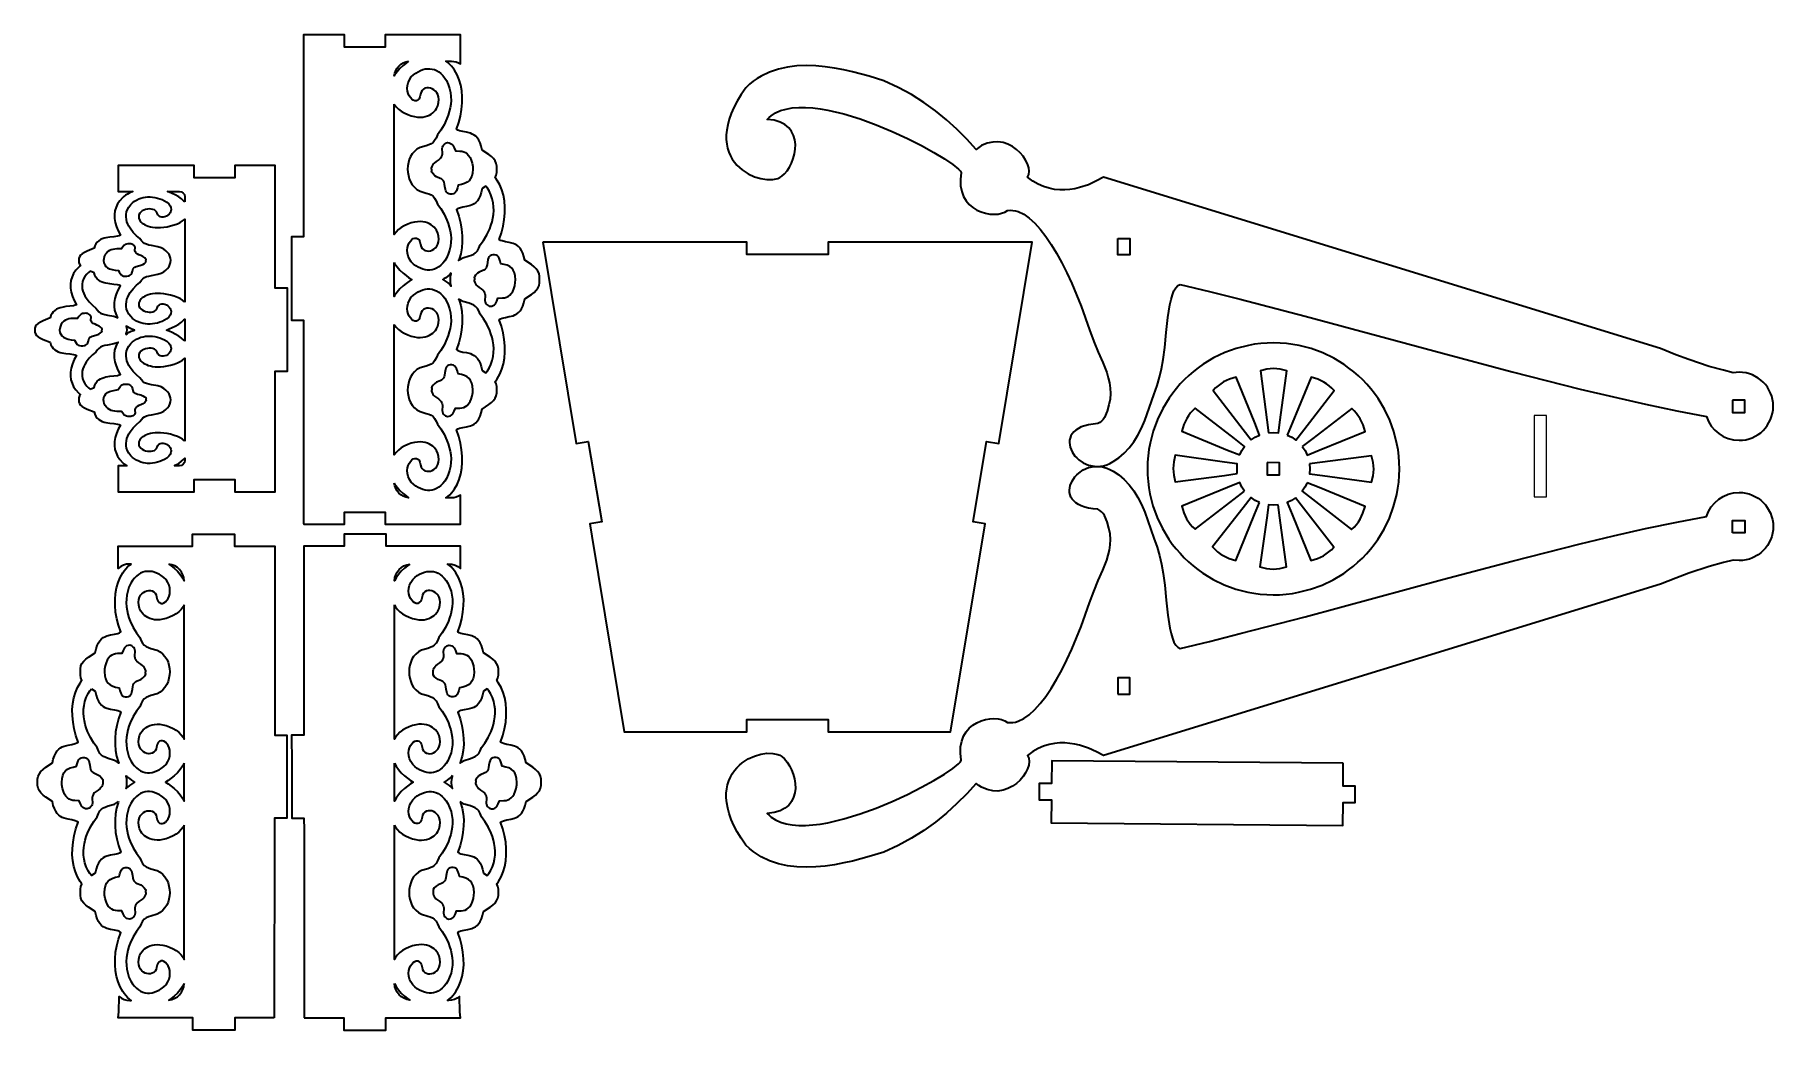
# Model space of a CAD drawing. Header units: centimetres. Extents: x -17.9 to 24.7, y -13.8 to 10.6.
import ezdxf

# ---------------------------------------------------------------- set-up
doc = ezdxf.new("R2010")
doc.units = ezdxf.units.CM
doc.header["$MEASUREMENT"] = 0
doc.layers.add('Camada 1', color=7, linetype='Continuous')

msp = doc.modelspace()

# ---------------------------------------------------------------- linework, layer by layer
at = {"layer": 'Camada 1', "color": 250, "lineweight": 20}
msp.add_lwpolyline([(18.84538, -0.74092), (19.14538, -0.74092), (19.14538, 1.25908), (18.84538, 1.25908), (18.84538, -0.74092)], close=True, dxfattribs=at)
at = {"layer": 'Camada 1', "color": 250, "lineweight": 35}
for points, knots in [([(-9.09574, -1.40945), (-9.09574, -1.40945), (-9.12074, -1.40945), (-9.12074, -1.40945), (-9.12074, -1.40945), (-9.12074, -1.40945), (-9.32074, -1.40945), (-9.32074, -1.40945), (-9.32074, -1.40945), (-9.32074, -1.40945), (-9.32074, -1.10945), (-9.32074, -1.10945), (-9.32074, -1.10945), (-9.32074, -1.10945), (-10.32074, -1.10945), (-10.32074, -1.10945), (-10.32074, -1.10945), (-10.32074, -1.10945), (-10.32074, -1.40945), (-10.32074, -1.40945), (-10.32074, -1.40945), (-10.32074, -1.40945), (-11.31824, -1.40945), (-11.31824, -1.40945), (-11.31824, -1.40945), (-11.31824, -1.40945), (-11.32075, -1.38445), (-11.32075, -1.38445), (-11.32075, -1.38445), (-11.32075, -1.38445), (-11.32075, 3.59555), (-11.32075, 3.59555), (-11.32075, 3.59555), (-11.32075, 3.59555), (-11.62074, 3.59555), (-11.62074, 3.59555), (-11.62074, 3.59555), (-11.62074, 3.59555), (-11.62074, 5.63555), (-11.62074, 5.63555), (-11.62074, 5.63555), (-11.62074, 5.63555), (-11.32075, 5.63555), (-11.32075, 5.63555), (-11.32075, 5.63555), (-11.32075, 5.63555), (-11.32075, 10.59055), (-11.32075, 10.59055), (-11.32075, 10.59055), (-11.32075, 10.59055), (-10.32074, 10.59055), (-10.32074, 10.59055), (-10.32074, 10.59055), (-10.32074, 10.59055), (-10.32074, 10.29055), (-10.32074, 10.29055), (-10.32074, 10.29055), (-10.32074, 10.29055), (-9.32074, 10.29055), (-9.32074, 10.29055), (-9.32074, 10.29055), (-9.32074, 10.29055), (-9.32074, 10.59055), (-9.32074, 10.59055), (-9.32074, 10.59055), (-9.32074, 10.59055), (-9.12074, 10.59055), (-9.12074, 10.59055), (-9.12074, 10.59055), (-9.12074, 10.59055), (-9.09574, 10.59055), (-9.09574, 10.59055), (-9.09574, 10.59055), (-9.09574, 10.59055), (-8.47325, 10.59055), (-8.47325, 10.59055), (-8.47325, 10.59055), (-8.47325, 10.59055), (-7.47324, 10.59055), (-7.47324, 10.59055), (-7.47324, 10.59055), (-7.47324, 10.59055), (-7.47324, 9.87555), (-7.47324, 9.87555), (-7.47324, 9.87555), (-7.47324, 9.87555), (-7.52324, 9.90305), (-7.52324, 9.90305), (-7.52324, 9.90305), (-7.52324, 9.90305), (-7.57824, 9.92555), (-7.57824, 9.92555), (-7.57824, 9.92555), (-7.57824, 9.92555), (-7.63574, 9.93805), (-7.63574, 9.93805), (-7.63574, 9.93805), (-7.63574, 9.93805), (-7.69824, 9.94305), (-7.69824, 9.94305), (-7.69824, 9.94305), (-7.69824, 9.94305), (-7.83074, 9.94305), (-7.83074, 9.94305), (-7.83074, 9.94305), (-7.83074, 9.94305), (-7.78324, 9.90805), (-7.78324, 9.90805), (-7.78324, 9.90805), (-7.78324, 9.90805), (-7.73824, 9.86555), (-7.73824, 9.86555), (-7.73824, 9.86555), (-7.73824, 9.86555), (-7.69574, 9.82055), (-7.69574, 9.82055), (-7.69574, 9.82055), (-7.69574, 9.82055), (-7.65574, 9.77305), (-7.65574, 9.77305), (-7.65574, 9.77305), (-7.65574, 9.77305), (-7.62074, 9.72055), (-7.62074, 9.72055), (-7.62074, 9.72055), (-7.62074, 9.72055), (-7.55574, 9.61055), (-7.55574, 9.61055), (-7.55574, 9.61055), (-7.55574, 9.61055), (-7.50824, 9.48805), (-7.50824, 9.48805), (-7.50824, 9.48805), (-7.50824, 9.48805), (-7.46824, 9.35555), (-7.46824, 9.35555), (-7.46824, 9.35555), (-7.46824, 9.35555), (-7.44324, 9.21555), (-7.44324, 9.21555), (-7.44324, 9.21555), (-7.44324, 9.21555), (-7.43074, 9.07055), (-7.43074, 9.07055), (-7.43074, 9.07055), (-7.43074, 9.07055), (-7.43324, 8.91805), (-7.43324, 8.91805), (-7.43324, 8.91805), (-7.43324, 8.91805), (-7.44574, 8.76055), (-7.44574, 8.76055), (-7.44574, 8.76055), (-7.44574, 8.76055), (-7.47574, 8.59805), (-7.47574, 8.59805), (-7.47574, 8.59805), (-7.47574, 8.59805), (-7.51824, 8.43805), (-7.51824, 8.43805), (-7.51824, 8.43805), (-7.51824, 8.43805), (-7.57324, 8.27305), (-7.57324, 8.27305), (-7.57324, 8.27305), (-7.57324, 8.27305), (-7.54074, 8.25055), (-7.54074, 8.25055), (-7.54074, 8.25055), (-7.54074, 8.25055), (-7.50074, 8.23555), (-7.50074, 8.23555), (-7.50074, 8.23555), (-7.50074, 8.23555), (-7.41574, 8.21555), (-7.41574, 8.21555), (-7.41574, 8.21555), (-7.41574, 8.21555), (-7.32574, 8.20055), (-7.32574, 8.20055), (-7.32574, 8.20055), (-7.32574, 8.20055), (-7.23074, 8.17555), (-7.23074, 8.17555), (-7.23074, 8.17555), (-7.23074, 8.17555), (-7.18574, 8.15555), (-7.18574, 8.15555), (-7.18574, 8.15555), (-7.18574, 8.15555), (-7.14074, 8.13305), (-7.14074, 8.13305), (-7.14074, 8.13305), (-7.14074, 8.13305), (-7.09824, 8.10055), (-7.09824, 8.10055), (-7.09824, 8.10055), (-7.09824, 8.10055), (-7.06074, 8.05555), (-7.06074, 8.05555), (-7.06074, 8.05555), (-7.06074, 8.05555), (-7.02324, 8.00305), (-7.02324, 8.00305), (-7.02324, 8.00305), (-7.02324, 8.00305), (-6.99324, 7.93805), (-6.99324, 7.93805), (-6.99324, 7.93805), (-6.99324, 7.93805), (-6.96574, 7.85805), (-6.96574, 7.85805), (-6.96574, 7.85805), (-6.96574, 7.85805), (-6.94574, 7.76305), (-6.94574, 7.76305), (-6.94574, 7.76305), (-6.94574, 7.76305), (-6.78324, 7.65555), (-6.78324, 7.65555), (-6.78324, 7.65555), (-6.78324, 7.65555), (-6.71574, 7.60555), (-6.71574, 7.60555), (-6.71574, 7.60555), (-6.71574, 7.60555), (-6.66324, 7.55305), (-6.66324, 7.55305), (-6.66324, 7.55305), (-6.66324, 7.55305), (-6.62324, 7.49805), (-6.62324, 7.49805), (-6.62324, 7.49805), (-6.62324, 7.49805), (-6.59574, 7.43805), (-6.59574, 7.43805), (-6.59574, 7.43805), (-6.59574, 7.43805), (-6.58074, 7.36805), (-6.58074, 7.36805), (-6.58074, 7.36805), (-6.58074, 7.36805), (-6.58074, 7.29055), (-6.58074, 7.29055), (-6.58074, 7.29055), (-6.58074, 7.29055), (-6.58074, 7.21305), (-6.58074, 7.21305), (-6.58074, 7.21305), (-6.58074, 7.21305), (-6.59574, 7.14555), (-6.59574, 7.14555), (-6.59574, 7.14555), (-6.59574, 7.14555), (-6.62074, 7.08555), (-6.62074, 7.08555), (-6.62074, 7.08555), (-6.62074, 7.08555), (-6.61074, 7.07305), (-6.61074, 7.07305), (-6.61074, 7.07305), (-6.61074, 7.07305), (-6.57324, 7.02055), (-6.57324, 7.02055), (-6.57324, 7.02055), (-6.57324, 7.02055), (-6.51074, 6.90805), (-6.51074, 6.90805), (-6.51074, 6.90805), (-6.51074, 6.90805), (-6.46074, 6.78555), (-6.46074, 6.78555), (-6.46074, 6.78555), (-6.46074, 6.78555), (-6.42324, 6.65555), (-6.42324, 6.65555), (-6.42324, 6.65555), (-6.42324, 6.65555), (-6.39824, 6.51555), (-6.39824, 6.51555), (-6.39824, 6.51555), (-6.39824, 6.51555), (-6.38574, 6.36805), (-6.38574, 6.36805), (-6.38574, 6.36805), (-6.38574, 6.36805), (-6.38574, 6.21555), (-6.38574, 6.21555), (-6.38574, 6.21555), (-6.38574, 6.21555), (-6.40074, 6.05805), (-6.40074, 6.05805), (-6.40074, 6.05805), (-6.40074, 6.05805), (-6.43074, 5.89805), (-6.43074, 5.89805), (-6.43074, 5.89805), (-6.43074, 5.89805), (-6.47074, 5.73555), (-6.47074, 5.73555), (-6.47074, 5.73555), (-6.47074, 5.73555), (-6.52824, 5.57055), (-6.52824, 5.57055), (-6.52824, 5.57055), (-6.52824, 5.57055), (-6.49324, 5.55056), (-6.49324, 5.55056), (-6.49324, 5.55056), (-6.49324, 5.55056), (-6.45574, 5.53555), (-6.45574, 5.53555), (-6.45574, 5.53555), (-6.45574, 5.53555), (-6.36824, 5.51305), (-6.36824, 5.51305), (-6.36824, 5.51305), (-6.36824, 5.51305), (-6.27824, 5.49805), (-6.27824, 5.49805), (-6.27824, 5.49805), (-6.27824, 5.49805), (-6.18324, 5.47305), (-6.18324, 5.47305), (-6.18324, 5.47305), (-6.18324, 5.47305), (-6.13824, 5.45555), (-6.13824, 5.45555), (-6.13824, 5.45555), (-6.13824, 5.45555), (-6.09324, 5.43055), (-6.09324, 5.43055), (-6.09324, 5.43055), (-6.09324, 5.43055), (-6.05074, 5.39805), (-6.05074, 5.39805), (-6.05074, 5.39805), (-6.05074, 5.39805), (-6.01324, 5.35555), (-6.01324, 5.35555), (-6.01324, 5.35555), (-6.01324, 5.35555), (-5.97824, 5.30305), (-5.97824, 5.30305), (-5.97824, 5.30305), (-5.97824, 5.30305), (-5.94574, 5.23805), (-5.94574, 5.23805), (-5.94574, 5.23805), (-5.94574, 5.23805), (-5.92074, 5.15555), (-5.92074, 5.15555), (-5.92074, 5.15555), (-5.92074, 5.15555), (-5.90074, 5.06055), (-5.90074, 5.06055), (-5.90074, 5.06055), (-5.90074, 5.06055), (-5.73574, 4.95555), (-5.73574, 4.95555), (-5.73574, 4.95555), (-5.73574, 4.95555), (-5.67074, 4.90305), (-5.67074, 4.90305), (-5.67074, 4.90305), (-5.67074, 4.90305), (-5.61824, 4.85055), (-5.61824, 4.85055), (-5.61824, 4.85055), (-5.61824, 4.85055), (-5.57574, 4.79555), (-5.57574, 4.79555), (-5.57574, 4.79555), (-5.57574, 4.79555), (-5.54824, 4.73555), (-5.54824, 4.73555), (-5.54824, 4.73555), (-5.54824, 4.73555), (-5.53574, 4.66555), (-5.53574, 4.66555), (-5.53574, 4.66555), (-5.53574, 4.66555), (-5.53574, 4.58805), (-5.53574, 4.58805), (-5.53574, 4.58805), (-5.53574, 4.58805), (-5.53574, 4.51055), (-5.53574, 4.51055), (-5.53574, 4.51055), (-5.53574, 4.51055), (-5.54824, 4.44305), (-5.54824, 4.44305), (-5.54824, 4.44305), (-5.54824, 4.44305), (-5.57574, 4.38055), (-5.57574, 4.38055), (-5.57574, 4.38055), (-5.57574, 4.38055), (-5.61824, 4.32555), (-5.61824, 4.32555), (-5.61824, 4.32555), (-5.61824, 4.32555), (-5.67074, 4.27305), (-5.67074, 4.27305), (-5.67074, 4.27305), (-5.67074, 4.27305), (-5.73574, 4.22305), (-5.73574, 4.22305), (-5.73574, 4.22305), (-5.73574, 4.22305), (-5.90074, 4.11555), (-5.90074, 4.11555), (-5.90074, 4.11555), (-5.90074, 4.11555), (-5.92074, 4.02055), (-5.92074, 4.02055), (-5.92074, 4.02055), (-5.92074, 4.02055), (-5.94574, 3.94055), (-5.94574, 3.94055), (-5.94574, 3.94055), (-5.94574, 3.94055), (-5.97824, 3.87555), (-5.97824, 3.87555), (-5.97824, 3.87555), (-5.97824, 3.87555), (-6.01324, 3.82305), (-6.01324, 3.82305), (-6.01324, 3.82305), (-6.01324, 3.82305), (-6.05074, 3.77805), (-6.05074, 3.77805), (-6.05074, 3.77805), (-6.05074, 3.77805), (-6.09324, 3.74555), (-6.09324, 3.74555), (-6.09324, 3.74555), (-6.09324, 3.74555), (-6.13824, 3.72305), (-6.13824, 3.72305), (-6.13824, 3.72305), (-6.13824, 3.72305), (-6.18324, 3.70305), (-6.18324, 3.70305), (-6.18324, 3.70305), (-6.18324, 3.70305), (-6.27824, 3.68055), (-6.27824, 3.68055), (-6.27824, 3.68055), (-6.27824, 3.68055), (-6.36824, 3.66305), (-6.36824, 3.66305), (-6.36824, 3.66305), (-6.36824, 3.66305), (-6.45574, 3.64305), (-6.45574, 3.64305), (-6.45574, 3.64305), (-6.45574, 3.64305), (-6.49324, 3.62805), (-6.49324, 3.62805), (-6.49324, 3.62805), (-6.49324, 3.62805), (-6.52824, 3.60555), (-6.52824, 3.60555), (-6.52824, 3.60555), (-6.52824, 3.60555), (-6.47074, 3.44305), (-6.47074, 3.44305), (-6.47074, 3.44305), (-6.47074, 3.44305), (-6.43074, 3.28055), (-6.43074, 3.28055), (-6.43074, 3.28055), (-6.43074, 3.28055), (-6.40074, 3.11805), (-6.40074, 3.11805), (-6.40074, 3.11805), (-6.40074, 3.11805), (-6.38574, 2.96055), (-6.38574, 2.96055), (-6.38574, 2.96055), (-6.38574, 2.96055), (-6.38574, 2.80805), (-6.38574, 2.80805), (-6.38574, 2.80805), (-6.38574, 2.80805), (-6.39824, 2.66305), (-6.39824, 2.66305), (-6.39824, 2.66305), (-6.39824, 2.66305), (-6.42324, 2.52305), (-6.42324, 2.52305), (-6.42324, 2.52305), (-6.42324, 2.52305), (-6.46074, 2.39055), (-6.46074, 2.39055), (-6.46074, 2.39055), (-6.46074, 2.39055), (-6.51074, 2.26805), (-6.51074, 2.26805), (-6.51074, 2.26805), (-6.51074, 2.26805), (-6.57324, 2.15805), (-6.57324, 2.15805), (-6.57324, 2.15805), (-6.57324, 2.15805), (-6.61074, 2.10555), (-6.61074, 2.10555), (-6.61074, 2.10555), (-6.61074, 2.10555), (-6.62074, 2.09305), (-6.62074, 2.09305), (-6.62074, 2.09305), (-6.62074, 2.09305), (-6.59574, 2.03555), (-6.59574, 2.03555), (-6.59574, 2.03555), (-6.59574, 2.03555), (-6.58074, 1.96555), (-6.58074, 1.96555), (-6.58074, 1.96555), (-6.58074, 1.96555), (-6.58074, 1.88805), (-6.58074, 1.88805), (-6.58074, 1.88805), (-6.58074, 1.88805), (-6.58074, 1.81055), (-6.58074, 1.81055), (-6.58074, 1.81055), (-6.58074, 1.81055), (-6.59574, 1.74055), (-6.59574, 1.74055), (-6.59574, 1.74055), (-6.59574, 1.74055), (-6.62324, 1.68055), (-6.62324, 1.68055), (-6.62324, 1.68055), (-6.62324, 1.68055), (-6.66324, 1.62555), (-6.66324, 1.62555), (-6.66324, 1.62555), (-6.66324, 1.62555), (-6.71574, 1.57305), (-6.71574, 1.57305), (-6.71574, 1.57305), (-6.71574, 1.57305), (-6.78324, 1.52305), (-6.78324, 1.52305), (-6.78324, 1.52305), (-6.78324, 1.52305), (-6.94574, 1.41555), (-6.94574, 1.41555), (-6.94574, 1.41555), (-6.94574, 1.41555), (-6.96574, 1.32055), (-6.96574, 1.32055), (-6.96574, 1.32055), (-6.96574, 1.32055), (-6.99324, 1.24055), (-6.99324, 1.24055), (-6.99324, 1.24055), (-6.99324, 1.24055), (-7.02324, 1.17555), (-7.02324, 1.17555), (-7.02324, 1.17555), (-7.02324, 1.17555), (-7.06074, 1.12305), (-7.06074, 1.12305), (-7.06074, 1.12305), (-7.06074, 1.12305), (-7.09824, 1.07805), (-7.09824, 1.07805), (-7.09824, 1.07805), (-7.09824, 1.07805), (-7.14074, 1.04555), (-7.14074, 1.04555), (-7.14074, 1.04555), (-7.14074, 1.04555), (-7.18574, 1.02305), (-7.18574, 1.02305), (-7.18574, 1.02305), (-7.18574, 1.02305), (-7.23074, 1.00305), (-7.23074, 1.00305), (-7.23074, 1.00305), (-7.23074, 1.00305), (-7.32574, 0.97805), (-7.32574, 0.97805), (-7.32574, 0.97805), (-7.32574, 0.97805), (-7.41574, 0.96305), (-7.41574, 0.96305), (-7.41574, 0.96305), (-7.41574, 0.96305), (-7.50074, 0.94305), (-7.50074, 0.94305), (-7.50074, 0.94305), (-7.50074, 0.94305), (-7.54074, 0.92805), (-7.54074, 0.92805), (-7.54074, 0.92805), (-7.54074, 0.92805), (-7.57324, 0.90555), (-7.57324, 0.90555), (-7.57324, 0.90555), (-7.57324, 0.90555), (-7.51824, 0.74055), (-7.51824, 0.74055), (-7.51824, 0.74055), (-7.51824, 0.74055), (-7.47574, 0.58055), (-7.47574, 0.58055), (-7.47574, 0.58055), (-7.47574, 0.58055), (-7.44574, 0.41805), (-7.44574, 0.41805), (-7.44574, 0.41805), (-7.44574, 0.41805), (-7.43324, 0.26055), (-7.43324, 0.26055), (-7.43324, 0.26055), (-7.43324, 0.26055), (-7.43074, 0.10805), (-7.43074, 0.10805), (-7.43074, 0.10805), (-7.43074, 0.10805), (-7.44324, -0.03695), (-7.44324, -0.03695), (-7.44324, -0.03695), (-7.44324, -0.03695), (-7.46824, -0.17695), (-7.46824, -0.17695), (-7.46824, -0.17695), (-7.46824, -0.17695), (-7.50824, -0.30945), (-7.50824, -0.30945), (-7.50824, -0.30945), (-7.50824, -0.30945), (-7.55574, -0.43195), (-7.55574, -0.43195), (-7.55574, -0.43195), (-7.55574, -0.43195), (-7.62074, -0.54195), (-7.62074, -0.54195), (-7.62074, -0.54195), (-7.62074, -0.54195), (-7.65574, -0.59445), (-7.65574, -0.59445), (-7.65574, -0.59445), (-7.65574, -0.59445), (-7.69574, -0.64195), (-7.69574, -0.64195), (-7.69574, -0.64195), (-7.69574, -0.64195), (-7.73824, -0.68695), (-7.73824, -0.68695), (-7.73824, -0.68695), (-7.73824, -0.68695), (-7.78324, -0.72945), (-7.78324, -0.72945), (-7.78324, -0.72945), (-7.78324, -0.72945), (-7.83074, -0.76445), (-7.83074, -0.76445), (-7.83074, -0.76445), (-7.83074, -0.76445), (-7.69824, -0.76445), (-7.69824, -0.76445), (-7.69824, -0.76445), (-7.69824, -0.76445), (-7.63574, -0.75944), (-7.63574, -0.75944), (-7.63574, -0.75944), (-7.63574, -0.75944), (-7.57824, -0.74695), (-7.57824, -0.74695), (-7.57824, -0.74695), (-7.57824, -0.74695), (-7.52324, -0.72445), (-7.52324, -0.72445), (-7.52324, -0.72445), (-7.52324, -0.72445), (-7.47324, -0.69695), (-7.47324, -0.69695), (-7.47324, -0.69695), (-7.47324, -0.69695), (-7.47324, -1.40945), (-7.47324, -1.40945), (-7.47324, -1.40945), (-7.47324, -1.40945), (-9.09574, -1.40945), (-9.09574, -1.40945)], [0, 0, 0, 0, 0.00574713, 0.00574713, 0.00574713, 0.00574713, 0.01149425, 0.01149425, 0.01149425, 0.01149425, 0.01724138, 0.01724138, 0.01724138, 0.01724138, 0.02298851, 0.02298851, 0.02298851, 0.02298851, 0.02873563, 0.02873563, 0.02873563, 0.02873563, 0.03448276, 0.03448276, 0.03448276, 0.03448276, 0.04022989, 0.04022989, 0.04022989, 0.04022989, 0.04597701, 0.04597701, 0.04597701, 0.04597701, 0.05172414, 0.05172414, 0.05172414, 0.05172414, 0.05747126, 0.05747126, 0.05747126, 0.05747126, 0.06321839, 0.06321839, 0.06321839, 0.06321839, 0.06896552, 0.06896552, 0.06896552, 0.06896552, 0.07471264, 0.07471264, 0.07471264, 0.07471264, 0.08045977, 0.08045977, 0.08045977, 0.08045977, 0.0862069, 0.0862069, 0.0862069, 0.0862069, 0.09195402, 0.09195402, 0.09195402, 0.09195402, 0.09770115, 0.09770115, 0.09770115, 0.09770115, 0.10344828, 0.10344828, 0.10344828, 0.10344828, 0.1091954, 0.1091954, 0.1091954, 0.1091954, 0.11494253, 0.11494253, 0.11494253, 0.11494253, 0.12068966, 0.12068966, 0.12068966, 0.12068966, 0.12643678, 0.12643678, 0.12643678, 0.12643678, 0.13218391, 0.13218391, 0.13218391, 0.13218391, 0.13793103, 0.13793103, 0.13793103, 0.13793103, 0.14367816, 0.14367816, 0.14367816, 0.14367816, 0.14942529, 0.14942529, 0.14942529, 0.14942529, 0.15517241, 0.15517241, 0.15517241, 0.15517241, 0.16091954, 0.16091954, 0.16091954, 0.16091954, 0.16666667, 0.16666667, 0.16666667, 0.16666667, 0.17241379, 0.17241379, 0.17241379, 0.17241379, 0.17816092, 0.17816092, 0.17816092, 0.17816092, 0.18390805, 0.18390805, 0.18390805, 0.18390805, 0.18965517, 0.18965517, 0.18965517, 0.18965517, 0.1954023, 0.1954023, 0.1954023, 0.1954023, 0.20114943, 0.20114943, 0.20114943, 0.20114943, 0.20689655, 0.20689655, 0.20689655, 0.20689655, 0.21264368, 0.21264368, 0.21264368, 0.21264368, 0.2183908, 0.2183908, 0.2183908, 0.2183908, 0.22413793, 0.22413793, 0.22413793, 0.22413793, 0.22988506, 0.22988506, 0.22988506, 0.22988506, 0.23563218, 0.23563218, 0.23563218, 0.23563218, 0.24137931, 0.24137931, 0.24137931, 0.24137931, 0.24712644, 0.24712644, 0.24712644, 0.24712644, 0.25287356, 0.25287356, 0.25287356, 0.25287356, 0.25862069, 0.25862069, 0.25862069, 0.25862069, 0.26436782, 0.26436782, 0.26436782, 0.26436782, 0.27011494, 0.27011494, 0.27011494, 0.27011494, 0.27586207, 0.27586207, 0.27586207, 0.27586207, 0.2816092, 0.2816092, 0.2816092, 0.2816092, 0.28735632, 0.28735632, 0.28735632, 0.28735632, 0.29310345, 0.29310345, 0.29310345, 0.29310345, 0.29885057, 0.29885057, 0.29885057, 0.29885057, 0.3045977, 0.3045977, 0.3045977, 0.3045977, 0.31034483, 0.31034483, 0.31034483, 0.31034483, 0.31609195, 0.31609195, 0.31609195, 0.31609195, 0.32183908, 0.32183908, 0.32183908, 0.32183908, 0.32758621, 0.32758621, 0.32758621, 0.32758621, 0.33333333, 0.33333333, 0.33333333, 0.33333333, 0.33908046, 0.33908046, 0.33908046, 0.33908046, 0.34482759, 0.34482759, 0.34482759, 0.34482759, 0.35057471, 0.35057471, 0.35057471, 0.35057471, 0.35632184, 0.35632184, 0.35632184, 0.35632184, 0.36206897, 0.36206897, 0.36206897, 0.36206897, 0.36781609, 0.36781609, 0.36781609, 0.36781609, 0.37356322, 0.37356322, 0.37356322, 0.37356322, 0.37931034, 0.37931034, 0.37931034, 0.37931034, 0.38505747, 0.38505747, 0.38505747, 0.38505747, 0.3908046, 0.3908046, 0.3908046, 0.3908046, 0.39655172, 0.39655172, 0.39655172, 0.39655172, 0.40229885, 0.40229885, 0.40229885, 0.40229885, 0.40804598, 0.40804598, 0.40804598, 0.40804598, 0.4137931, 0.4137931, 0.4137931, 0.4137931, 0.41954023, 0.41954023, 0.41954023, 0.41954023, 0.42528736, 0.42528736, 0.42528736, 0.42528736, 0.43103448, 0.43103448, 0.43103448, 0.43103448, 0.43678161, 0.43678161, 0.43678161, 0.43678161, 0.44252874, 0.44252874, 0.44252874, 0.44252874, 0.44827586, 0.44827586, 0.44827586, 0.44827586, 0.45402299, 0.45402299, 0.45402299, 0.45402299, 0.45977011, 0.45977011, 0.45977011, 0.45977011, 0.46551724, 0.46551724, 0.46551724, 0.46551724, 0.47126437, 0.47126437, 0.47126437, 0.47126437, 0.47701149, 0.47701149, 0.47701149, 0.47701149, 0.48275862, 0.48275862, 0.48275862, 0.48275862, 0.48850575, 0.48850575, 0.48850575, 0.48850575, 0.49425287, 0.49425287, 0.49425287, 0.49425287, 0.5, 0.5, 0.5, 0.5, 0.50574713, 0.50574713, 0.50574713, 0.50574713, 0.51149425, 0.51149425, 0.51149425, 0.51149425, 0.51724138, 0.51724138, 0.51724138, 0.51724138, 0.52298851, 0.52298851, 0.52298851, 0.52298851, 0.52873563, 0.52873563, 0.52873563, 0.52873563, 0.53448276, 0.53448276, 0.53448276, 0.53448276, 0.54022989, 0.54022989, 0.54022989, 0.54022989, 0.54597701, 0.54597701, 0.54597701, 0.54597701, 0.55172414, 0.55172414, 0.55172414, 0.55172414, 0.55747126, 0.55747126, 0.55747126, 0.55747126, 0.56321839, 0.56321839, 0.56321839, 0.56321839, 0.56896552, 0.56896552, 0.56896552, 0.56896552, 0.57471264, 0.57471264, 0.57471264, 0.57471264, 0.58045977, 0.58045977, 0.58045977, 0.58045977, 0.5862069, 0.5862069, 0.5862069, 0.5862069, 0.59195402, 0.59195402, 0.59195402, 0.59195402, 0.59770115, 0.59770115, 0.59770115, 0.59770115, 0.60344828, 0.60344828, 0.60344828, 0.60344828, 0.6091954, 0.6091954, 0.6091954, 0.6091954, 0.61494253, 0.61494253, 0.61494253, 0.61494253, 0.62068966, 0.62068966, 0.62068966, 0.62068966, 0.62643678, 0.62643678, 0.62643678, 0.62643678, 0.63218391, 0.63218391, 0.63218391, 0.63218391, 0.63793103, 0.63793103, 0.63793103, 0.63793103, 0.64367816, 0.64367816, 0.64367816, 0.64367816, 0.64942529, 0.64942529, 0.64942529, 0.64942529, 0.65517241, 0.65517241, 0.65517241, 0.65517241, 0.66091954, 0.66091954, 0.66091954, 0.66091954, 0.66666667, 0.66666667, 0.66666667, 0.66666667, 0.67241379, 0.67241379, 0.67241379, 0.67241379, 0.67816092, 0.67816092, 0.67816092, 0.67816092, 0.68390805, 0.68390805, 0.68390805, 0.68390805, 0.68965517, 0.68965517, 0.68965517, 0.68965517, 0.6954023, 0.6954023, 0.6954023, 0.6954023, 0.70114943, 0.70114943, 0.70114943, 0.70114943, 0.70689655, 0.70689655, 0.70689655, 0.70689655, 0.71264368, 0.71264368, 0.71264368, 0.71264368, 0.7183908, 0.7183908, 0.7183908, 0.7183908, 0.72413793, 0.72413793, 0.72413793, 0.72413793, 0.72988506, 0.72988506, 0.72988506, 0.72988506, 0.73563218, 0.73563218, 0.73563218, 0.73563218, 0.74137931, 0.74137931, 0.74137931, 0.74137931, 0.74712644, 0.74712644, 0.74712644, 0.74712644, 0.75287356, 0.75287356, 0.75287356, 0.75287356, 0.75862069, 0.75862069, 0.75862069, 0.75862069, 0.76436782, 0.76436782, 0.76436782, 0.76436782, 0.77011494, 0.77011494, 0.77011494, 0.77011494, 0.77586207, 0.77586207, 0.77586207, 0.77586207, 0.7816092, 0.7816092, 0.7816092, 0.7816092, 0.78735632, 0.78735632, 0.78735632, 0.78735632, 0.79310345, 0.79310345, 0.79310345, 0.79310345, 0.79885057, 0.79885057, 0.79885057, 0.79885057, 0.8045977, 0.8045977, 0.8045977, 0.8045977, 0.81034483, 0.81034483, 0.81034483, 0.81034483, 0.81609195, 0.81609195, 0.81609195, 0.81609195, 0.82183908, 0.82183908, 0.82183908, 0.82183908, 0.82758621, 0.82758621, 0.82758621, 0.82758621, 0.83333333, 0.83333333, 0.83333333, 0.83333333, 0.83908046, 0.83908046, 0.83908046, 0.83908046, 0.84482759, 0.84482759, 0.84482759, 0.84482759, 0.85057471, 0.85057471, 0.85057471, 0.85057471, 0.85632184, 0.85632184, 0.85632184, 0.85632184, 0.86206897, 0.86206897, 0.86206897, 0.86206897, 0.86781609, 0.86781609, 0.86781609, 0.86781609, 0.87356322, 0.87356322, 0.87356322, 0.87356322, 0.87931034, 0.87931034, 0.87931034, 0.87931034, 0.88505747, 0.88505747, 0.88505747, 0.88505747, 0.8908046, 0.8908046, 0.8908046, 0.8908046, 0.89655172, 0.89655172, 0.89655172, 0.89655172, 0.90229885, 0.90229885, 0.90229885, 0.90229885, 0.90804598, 0.90804598, 0.90804598, 0.90804598, 0.9137931, 0.9137931, 0.9137931, 0.9137931, 0.91954023, 0.91954023, 0.91954023, 0.91954023, 0.92528736, 0.92528736, 0.92528736, 0.92528736, 0.93103448, 0.93103448, 0.93103448, 0.93103448, 0.93678161, 0.93678161, 0.93678161, 0.93678161, 0.94252874, 0.94252874, 0.94252874, 0.94252874, 0.94827586, 0.94827586, 0.94827586, 0.94827586, 0.95402299, 0.95402299, 0.95402299, 0.95402299, 0.95977011, 0.95977011, 0.95977011, 0.95977011, 0.96551724, 0.96551724, 0.96551724, 0.96551724, 0.97126437, 0.97126437, 0.97126437, 0.97126437, 0.97701149, 0.97701149, 0.97701149, 0.97701149, 0.98275862, 0.98275862, 0.98275862, 0.98275862, 0.98850575, 0.98850575, 0.98850575, 0.98850575, 1, 1, 1, 1]), ([(-8.74574, 9.94055), (-8.74574, 9.94055), (-8.81324, 9.92805), (-8.81324, 9.92805), (-8.81324, 9.92805), (-8.81324, 9.92805), (-8.87574, 9.90305), (-8.87574, 9.90305), (-8.87574, 9.90305), (-8.87574, 9.90305), (-8.93324, 9.86805), (-8.93324, 9.86805), (-8.93324, 9.86805), (-8.93324, 9.86805), (-8.98574, 9.82305), (-8.98574, 9.82305), (-8.98574, 9.82305), (-8.98574, 9.82305), (-9.02825, 9.77055), (-9.02825, 9.77055), (-9.02825, 9.77055), (-9.02825, 9.77055), (-9.06074, 9.71305), (-9.06074, 9.71305), (-9.06074, 9.71305), (-9.06074, 9.71305), (-9.08574, 9.64805), (-9.08574, 9.64805), (-9.08574, 9.64805), (-9.08574, 9.64805), (-9.09825, 9.58055), (-9.09825, 9.58055), (-9.09825, 9.58055), (-9.09825, 9.58055), (-9.08825, 9.59805), (-9.08825, 9.59805), (-9.08825, 9.59805), (-9.08825, 9.59805), (-9.03074, 9.68055), (-9.03074, 9.68055), (-9.03074, 9.68055), (-9.03074, 9.68055), (-8.96074, 9.76055), (-8.96074, 9.76055), (-8.96074, 9.76055), (-8.96074, 9.76055), (-8.87824, 9.83555), (-8.87824, 9.83555), (-8.87824, 9.83555), (-8.87824, 9.83555), (-8.80824, 9.89555), (-8.80824, 9.89555), (-8.80824, 9.89555), (-8.80824, 9.89555), (-8.74574, 9.94055), (-8.74574, 9.94055)], [0, 0, 0, 0, 0.06666667, 0.06666667, 0.06666667, 0.06666667, 0.13333333, 0.13333333, 0.13333333, 0.13333333, 0.2, 0.2, 0.2, 0.2, 0.26666667, 0.26666667, 0.26666667, 0.26666667, 0.33333333, 0.33333333, 0.33333333, 0.33333333, 0.4, 0.4, 0.4, 0.4, 0.46666667, 0.46666667, 0.46666667, 0.46666667, 0.53333333, 0.53333333, 0.53333333, 0.53333333, 0.6, 0.6, 0.6, 0.6, 0.66666667, 0.66666667, 0.66666667, 0.66666667, 0.73333333, 0.73333333, 0.73333333, 0.73333333, 0.8, 0.8, 0.8, 0.8, 0.86666667, 0.86666667, 0.86666667, 0.86666667, 1, 1, 1, 1]), ([(10.16675, 4.47055), (10.16675, 4.47055), (10.11176, 4.44055), (10.11176, 4.44055), (10.11176, 4.44055), (10.11176, 4.44055), (10.06176, 4.38805), (10.06176, 4.38805), (10.06176, 4.38805), (10.06176, 4.38805), (10.01676, 4.31305), (10.01676, 4.31305), (10.01676, 4.31305), (10.01676, 4.31305), (9.97926, 4.21805), (9.97926, 4.21805), (9.97926, 4.21805), (9.97926, 4.21805), (9.94426, 4.10305), (9.94426, 4.10305), (9.94426, 4.10305), (9.94426, 4.10305), (9.91676, 3.97055), (9.91676, 3.97055), (9.91676, 3.97055), (9.91676, 3.97055), (9.86676, 3.65805), (9.86676, 3.65805), (9.86676, 3.65805), (9.86676, 3.65805), (9.82676, 3.29055), (9.82676, 3.29055), (9.82676, 3.29055), (9.82676, 3.29055), (9.79176, 2.92055), (9.79176, 2.92055), (9.79176, 2.92055), (9.79176, 2.92055), (9.75426, 2.63305), (9.75426, 2.63305), (9.75426, 2.63305), (9.75426, 2.63305), (9.71426, 2.39805), (9.71426, 2.39805), (9.71426, 2.39805), (9.71426, 2.39805), (9.66426, 2.19305), (9.66426, 2.19305), (9.66426, 2.19305), (9.66426, 2.19305), (9.60426, 1.98805), (9.60426, 1.98805), (9.60426, 1.98805), (9.60426, 1.98805), (9.52426, 1.76055), (9.52426, 1.76055), (9.52426, 1.76055), (9.52426, 1.76055), (9.29926, 1.13305), (9.29926, 1.13305), (9.29926, 1.13305), (9.29926, 1.13305), (9.21926, 0.94555), (9.21926, 0.94555), (9.21926, 0.94555), (9.21926, 0.94555), (9.12926, 0.77055), (9.12926, 0.77055), (9.12926, 0.77055), (9.12926, 0.77055), (9.02926, 0.60805), (9.02926, 0.60805), (9.02926, 0.60805), (9.02926, 0.60805), (8.92176, 0.46055), (8.92176, 0.46055), (8.92176, 0.46055), (8.92176, 0.46055), (8.79925, 0.33055), (8.79925, 0.33055), (8.79925, 0.33055), (8.79925, 0.33055), (8.66676, 0.21805), (8.66676, 0.21805), (8.66676, 0.21805), (8.66676, 0.21805), (8.52176, 0.12555), (8.52176, 0.12555), (8.52176, 0.12555), (8.52176, 0.12555), (8.44426, 0.08305), (8.44426, 0.08305), (8.44426, 0.08305), (8.44426, 0.08305), (8.36676, 0.04805), (8.36676, 0.04805), (8.36676, 0.04805), (8.36676, 0.04805), (8.28926, 0.02555), (8.28926, 0.02555), (8.28926, 0.02555), (8.28926, 0.02555), (8.21176, 0.01305), (8.21176, 0.01305), (8.21176, 0.01305), (8.21176, 0.01305), (8.13676, 0.00805), (8.13676, 0.00805), (8.13676, 0.00805), (8.13676, 0.00805), (8.06176, 0.01056), (8.06176, 0.01056), (8.06176, 0.01056), (8.06176, 0.01056), (7.92176, 0.03805), (7.92176, 0.03805), (7.92176, 0.03805), (7.92176, 0.03805), (7.79426, 0.09305), (7.79426, 0.09305), (7.79426, 0.09305), (7.79426, 0.09305), (7.68176, 0.17055), (7.68176, 0.17055), (7.68176, 0.17055), (7.68176, 0.17055), (7.63176, 0.21555), (7.63176, 0.21555), (7.63176, 0.21555), (7.63176, 0.21555), (7.58675, 0.26305), (7.58675, 0.26305), (7.58675, 0.26305), (7.58675, 0.26305), (7.51676, 0.36806), (7.51676, 0.36806), (7.51676, 0.36806), (7.51676, 0.36806), (7.47176, 0.47805), (7.47176, 0.47805), (7.47176, 0.47805), (7.47176, 0.47805), (7.45926, 0.53555), (7.45926, 0.53555), (7.45926, 0.53555), (7.45926, 0.53555), (7.45426, 0.59305), (7.45426, 0.59305), (7.45426, 0.59305), (7.45426, 0.59305), (7.45676, 0.64805), (7.45676, 0.64805), (7.45676, 0.64805), (7.45676, 0.64805), (7.46925, 0.70305), (7.46925, 0.70305), (7.46925, 0.70305), (7.46925, 0.70305), (7.49176, 0.75805), (7.49176, 0.75805), (7.49176, 0.75805), (7.49176, 0.75805), (7.52176, 0.80805), (7.52176, 0.80805), (7.52176, 0.80805), (7.52176, 0.80805), (7.56176, 0.85555), (7.56176, 0.85555), (7.56176, 0.85555), (7.56176, 0.85555), (7.61176, 0.90055), (7.61176, 0.90055), (7.61176, 0.90055), (7.61176, 0.90055), (7.67176, 0.94055), (7.67176, 0.94055), (7.67176, 0.94055), (7.67176, 0.94055), (7.74426, 0.97555), (7.74426, 0.97555), (7.74426, 0.97555), (7.74426, 0.97555), (7.82926, 1.00555), (7.82926, 1.00555), (7.82926, 1.00555), (7.82926, 1.00555), (7.92425, 1.03055), (7.92425, 1.03055), (7.92425, 1.03055), (7.92425, 1.03055), (8.03176, 1.04805), (8.03176, 1.04805), (8.03176, 1.04805), (8.03176, 1.04805), (8.15176, 1.05805), (8.15176, 1.05805), (8.15176, 1.05805), (8.15176, 1.05805), (8.19676, 1.08555), (8.19676, 1.08555), (8.19676, 1.08555), (8.19676, 1.08555), (8.23926, 1.11805), (8.23926, 1.11805), (8.23926, 1.11805), (8.23926, 1.11805), (8.27926, 1.16055), (8.27926, 1.16055), (8.27926, 1.16055), (8.27926, 1.16055), (8.31426, 1.21055), (8.31426, 1.21055), (8.31426, 1.21055), (8.31426, 1.21055), (8.37926, 1.36555), (8.37926, 1.36555), (8.37926, 1.36555), (8.37926, 1.36555), (8.42175, 1.51555), (8.42175, 1.51555), (8.42175, 1.51555), (8.42175, 1.51555), (8.44926, 1.65805), (8.44926, 1.65805), (8.44926, 1.65805), (8.44926, 1.65805), (8.45676, 1.79555), (8.45676, 1.79555), (8.45676, 1.79555), (8.45676, 1.79555), (8.45176, 1.92805), (8.45176, 1.92805), (8.45176, 1.92805), (8.45176, 1.92805), (8.43426, 2.05805), (8.43426, 2.05805), (8.43426, 2.05805), (8.43426, 2.05805), (8.40676, 2.18305), (8.40676, 2.18305), (8.40676, 2.18305), (8.40676, 2.18305), (8.36926, 2.30805), (8.36926, 2.30805), (8.36926, 2.30805), (8.36926, 2.30805), (8.27426, 2.55555), (8.27426, 2.55555), (8.27426, 2.55555), (8.27426, 2.55555), (8.16175, 2.80555), (8.16175, 2.80555), (8.16175, 2.80555), (8.16175, 2.80555), (8.04926, 3.07055), (8.04926, 3.07055), (8.04926, 3.07055), (8.04926, 3.07055), (7.94926, 3.35305), (7.94926, 3.35305), (7.94926, 3.35305), (7.94926, 3.35305), (7.74176, 3.93555), (7.74176, 3.93555), (7.74176, 3.93555), (7.74176, 3.93555), (7.51426, 4.49055), (7.51426, 4.49055), (7.51426, 4.49055), (7.51426, 4.49055), (7.39176, 4.75055), (7.39176, 4.75055), (7.39176, 4.75055), (7.39176, 4.75055), (7.26676, 5.00055), (7.26676, 5.00055), (7.26676, 5.00055), (7.26676, 5.00055), (7.13676, 5.23305), (7.13676, 5.23305), (7.13676, 5.23305), (7.13676, 5.23305), (7.00676, 5.45055), (7.00676, 5.45055), (7.00676, 5.45055), (7.00676, 5.45055), (6.87175, 5.64555), (6.87175, 5.64555), (6.87175, 5.64555), (6.87175, 5.64555), (6.73926, 5.82055), (6.73926, 5.82055), (6.73926, 5.82055), (6.73926, 5.82055), (6.60176, 5.97055), (6.60176, 5.97055), (6.60176, 5.97055), (6.60176, 5.97055), (6.46676, 6.09555), (6.46676, 6.09555), (6.46676, 6.09555), (6.46676, 6.09555), (6.33176, 6.19055), (6.33176, 6.19055), (6.33176, 6.19055), (6.33176, 6.19055), (6.19675, 6.25555), (6.19675, 6.25555), (6.19675, 6.25555), (6.19675, 6.25555), (6.13176, 6.27555), (6.13176, 6.27555), (6.13176, 6.27555), (6.13176, 6.27555), (6.06676, 6.28555), (6.06676, 6.28555), (6.06676, 6.28555), (6.06676, 6.28555), (6.00176, 6.28805), (6.00176, 6.28805), (6.00176, 6.28805), (6.00176, 6.28805), (5.93676, 6.28305), (5.93676, 6.28305), (5.93676, 6.28305), (5.93676, 6.28305), (5.87176, 6.24305), (5.87176, 6.24305), (5.87176, 6.24305), (5.87176, 6.24305), (5.79176, 6.21305), (5.79176, 6.21305), (5.79176, 6.21305), (5.79176, 6.21305), (5.70426, 6.19555), (5.70426, 6.19555), (5.70426, 6.19555), (5.70426, 6.19555), (5.60425, 6.19055), (5.60425, 6.19055), (5.60425, 6.19055), (5.60425, 6.19055), (5.50176, 6.19555), (5.50176, 6.19555), (5.50176, 6.19555), (5.50176, 6.19555), (5.39426, 6.21555), (5.39426, 6.21555), (5.39426, 6.21555), (5.39426, 6.21555), (5.28926, 6.24805), (5.28926, 6.24805), (5.28926, 6.24805), (5.28926, 6.24805), (5.18426, 6.29305), (5.18426, 6.29305), (5.18426, 6.29305), (5.18426, 6.29305), (5.08675, 6.35305), (5.08675, 6.35305), (5.08675, 6.35305), (5.08675, 6.35305), (4.99926, 6.42805), (4.99926, 6.42805), (4.99926, 6.42805), (4.99926, 6.42805), (4.92176, 6.51805), (4.92176, 6.51805), (4.92176, 6.51805), (4.92176, 6.51805), (4.85676, 6.62305), (4.85676, 6.62305), (4.85676, 6.62305), (4.85676, 6.62305), (4.81176, 6.74555), (4.81176, 6.74555), (4.81176, 6.74555), (4.81176, 6.74555), (4.78426, 6.88555), (4.78426, 6.88555), (4.78426, 6.88555), (4.78426, 6.88555), (4.78176, 7.04055), (4.78176, 7.04055), (4.78176, 7.04055), (4.78176, 7.04055), (4.80176, 7.21305), (4.80176, 7.21305), (4.80176, 7.21305), (4.80176, 7.21305), (4.77926, 7.25055), (4.77926, 7.25055), (4.77926, 7.25055), (4.77926, 7.25055), (4.73676, 7.29555), (4.73676, 7.29555), (4.73676, 7.29555), (4.73676, 7.29555), (4.59676, 7.41055), (4.59676, 7.41055), (4.59676, 7.41055), (4.59676, 7.41055), (4.39175, 7.55055), (4.39175, 7.55055), (4.39175, 7.55055), (4.39175, 7.55055), (4.13176, 7.70805), (4.13176, 7.70805), (4.13176, 7.70805), (4.13176, 7.70805), (3.82426, 7.87555), (3.82426, 7.87555), (3.82426, 7.87555), (3.82426, 7.87555), (3.48176, 8.05055), (3.48176, 8.05055), (3.48176, 8.05055), (3.48176, 8.05055), (3.10926, 8.22055), (3.10926, 8.22055), (3.10926, 8.22055), (3.10926, 8.22055), (2.71926, 8.38305), (2.71926, 8.38305), (2.71926, 8.38305), (2.71926, 8.38305), (2.32176, 8.52805), (2.32176, 8.52805), (2.32176, 8.52805), (2.32176, 8.52805), (1.92176, 8.65055), (1.92176, 8.65055), (1.92176, 8.65055), (1.92176, 8.65055), (1.53176, 8.74305), (1.53176, 8.74305), (1.53176, 8.74305), (1.53176, 8.74305), (1.34426, 8.77555), (1.34426, 8.77555), (1.34426, 8.77555), (1.34426, 8.77555), (1.16176, 8.79805), (1.16176, 8.79805), (1.16176, 8.79805), (1.16176, 8.79805), (0.98426, 8.81055), (0.98426, 8.81055), (0.98426, 8.81055), (0.98426, 8.81055), (0.81676, 8.81055), (0.81676, 8.81055), (0.81676, 8.81055), (0.81676, 8.81055), (0.65926, 8.79555), (0.65926, 8.79555), (0.65926, 8.79555), (0.65926, 8.79555), (0.51176, 8.77055), (0.51176, 8.77055), (0.51176, 8.77055), (0.51176, 8.77055), (0.37426, 8.73055), (0.37426, 8.73055), (0.37426, 8.73055), (0.37426, 8.73055), (0.25176, 8.67305), (0.25176, 8.67305), (0.25176, 8.67305), (0.25176, 8.67305), (0.14176, 8.60305), (0.14176, 8.60305), (0.14176, 8.60305), (0.14176, 8.60305), (0.09176, 8.56055), (0.09176, 8.56055), (0.09176, 8.56055), (0.09176, 8.56055), (0.04676, 8.51305), (0.04676, 8.51305), (0.04676, 8.51305), (0.04676, 8.51305), (0.21676, 8.49305), (0.21676, 8.49305), (0.21676, 8.49305), (0.21676, 8.49305), (0.36176, 8.45055), (0.36176, 8.45055), (0.36176, 8.45055), (0.36176, 8.45055), (0.47926, 8.38805), (0.47926, 8.38805), (0.47926, 8.38805), (0.47926, 8.38805), (0.52926, 8.35305), (0.52926, 8.35305), (0.52926, 8.35305), (0.52926, 8.35305), (0.57176, 8.31055), (0.57176, 8.31055), (0.57176, 8.31055), (0.57176, 8.31055), (0.60926, 8.26805), (0.60926, 8.26805), (0.60926, 8.26805), (0.60926, 8.26805), (0.64176, 8.22055), (0.64176, 8.22055), (0.64176, 8.22055), (0.64176, 8.22055), (0.69176, 8.12055), (0.69176, 8.12055), (0.69176, 8.12055), (0.69176, 8.12055), (0.72176, 8.01305), (0.72176, 8.01305), (0.72176, 8.01305), (0.72176, 8.01305), (0.73426, 7.90055), (0.73426, 7.90055), (0.73426, 7.90055), (0.73426, 7.90055), (0.72926, 7.78305), (0.72926, 7.78305), (0.72926, 7.78305), (0.72926, 7.78305), (0.71176, 7.66805), (0.71176, 7.66805), (0.71176, 7.66805), (0.71176, 7.66805), (0.68176, 7.55305), (0.68176, 7.55305), (0.68176, 7.55305), (0.68176, 7.55305), (0.63926, 7.44555), (0.63926, 7.44555), (0.63926, 7.44555), (0.63926, 7.44555), (0.58926, 7.34555), (0.58926, 7.34555), (0.58926, 7.34555), (0.58926, 7.34555), (0.53176, 7.25555), (0.53176, 7.25555), (0.53176, 7.25555), (0.53176, 7.25555), (0.46676, 7.18055), (0.46676, 7.18055), (0.46676, 7.18055), (0.46676, 7.18055), (0.39926, 7.12055), (0.39926, 7.12055), (0.39926, 7.12055), (0.39926, 7.12055), (0.35426, 7.09055), (0.35426, 7.09055), (0.35426, 7.09055), (0.35426, 7.09055), (0.30176, 7.07055), (0.30176, 7.07055), (0.30176, 7.07055), (0.30176, 7.07055), (0.17926, 7.04305), (0.17926, 7.04305), (0.17926, 7.04305), (0.17926, 7.04305), (0.03926, 7.04055), (0.03926, 7.04055), (0.03926, 7.04055), (0.03926, 7.04055), (-0.11074, 7.06305), (-0.11074, 7.06305), (-0.11074, 7.06305), (-0.11074, 7.06305), (-0.26824, 7.10805), (-0.26824, 7.10805), (-0.26824, 7.10805), (-0.26824, 7.10805), (-0.42074, 7.18055), (-0.42074, 7.18055), (-0.42074, 7.18055), (-0.42074, 7.18055), (-0.56824, 7.27555), (-0.56824, 7.27555), (-0.56824, 7.27555), (-0.56824, 7.27555), (-0.63574, 7.33305), (-0.63574, 7.33305), (-0.63574, 7.33305), (-0.63574, 7.33305), (-0.70074, 7.39555), (-0.70074, 7.39555), (-0.70074, 7.39555), (-0.70074, 7.39555), (-0.76074, 7.46555), (-0.76074, 7.46555), (-0.76074, 7.46555), (-0.76074, 7.46555), (-0.81324, 7.54305), (-0.81324, 7.54305), (-0.81324, 7.54305), (-0.81324, 7.54305), (-0.85824, 7.62555), (-0.85824, 7.62555), (-0.85824, 7.62555), (-0.85824, 7.62555), (-0.89824, 7.71305), (-0.89824, 7.71305), (-0.89824, 7.71305), (-0.89824, 7.71305), (-0.92824, 7.81055), (-0.92824, 7.81055), (-0.92824, 7.81055), (-0.92824, 7.81055), (-0.94824, 7.91055), (-0.94824, 7.91055), (-0.94824, 7.91055), (-0.94824, 7.91055), (-0.95824, 8.02055), (-0.95824, 8.02055), (-0.95824, 8.02055), (-0.95824, 8.02055), (-0.96074, 8.13555), (-0.96074, 8.13555), (-0.96074, 8.13555), (-0.96074, 8.13555), (-0.94824, 8.25555), (-0.94824, 8.25555), (-0.94824, 8.25555), (-0.94824, 8.25555), (-0.92324, 8.38555), (-0.92324, 8.38555), (-0.92324, 8.38555), (-0.92324, 8.38555), (-0.88824, 8.51805), (-0.88824, 8.51805), (-0.88824, 8.51805), (-0.88824, 8.51805), (-0.83574, 8.66055), (-0.83574, 8.66055), (-0.83574, 8.66055), (-0.83574, 8.66055), (-0.77074, 8.80805), (-0.77074, 8.80805), (-0.77074, 8.80805), (-0.77074, 8.80805), (-0.68824, 8.96305), (-0.68824, 8.96305), (-0.68824, 8.96305), (-0.68824, 8.96305), (-0.59074, 9.12305), (-0.59074, 9.12305), (-0.59074, 9.12305), (-0.59074, 9.12305), (-0.47574, 9.29305), (-0.47574, 9.29305), (-0.47574, 9.29305), (-0.47574, 9.29305), (-0.38824, 9.37555), (-0.38824, 9.37555), (-0.38824, 9.37555), (-0.38824, 9.37555), (-0.29574, 9.45055), (-0.29574, 9.45055), (-0.29574, 9.45055), (-0.29574, 9.45055), (-0.20074, 9.51805), (-0.20074, 9.51805), (-0.20074, 9.51805), (-0.20074, 9.51805), (-0.10324, 9.57805), (-0.10324, 9.57805), (-0.10324, 9.57805), (-0.10324, 9.57805), (0.10426, 9.67555), (0.10426, 9.67555), (0.10426, 9.67555), (0.10426, 9.67555), (0.31926, 9.74805), (0.31926, 9.74805), (0.31926, 9.74805), (0.31926, 9.74805), (0.54176, 9.79805), (0.54176, 9.79805), (0.54176, 9.79805), (0.54176, 9.79805), (0.76926, 9.82555), (0.76926, 9.82555), (0.76926, 9.82555), (0.76926, 9.82555), (1.00176, 9.83555), (1.00176, 9.83555), (1.00176, 9.83555), (1.00176, 9.83555), (1.23426, 9.82805), (1.23426, 9.82805), (1.23426, 9.82805), (1.23426, 9.82805), (1.46676, 9.80555), (1.46676, 9.80555), (1.46676, 9.80555), (1.46676, 9.80555), (1.69676, 9.77305), (1.69676, 9.77305), (1.69676, 9.77305), (1.69676, 9.77305), (1.92176, 9.73055), (1.92176, 9.73055), (1.92176, 9.73055), (1.92176, 9.73055), (2.13926, 9.68305), (2.13926, 9.68305), (2.13926, 9.68305), (2.13926, 9.68305), (2.54675, 9.57305), (2.54675, 9.57305), (2.54675, 9.57305), (2.54675, 9.57305), (2.90176, 9.46305), (2.90176, 9.46305), (2.90176, 9.46305), (2.90176, 9.46305), (3.25176, 9.30055), (3.25176, 9.30055), (3.25176, 9.30055), (3.25176, 9.30055), (3.57925, 9.12305), (3.57925, 9.12305), (3.57925, 9.12305), (3.57925, 9.12305), (3.88676, 8.93055), (3.88676, 8.93055), (3.88676, 8.93055), (3.88676, 8.93055), (4.17176, 8.72555), (4.17176, 8.72555), (4.17176, 8.72555), (4.17176, 8.72555), (4.44176, 8.50555), (4.44176, 8.50555), (4.44176, 8.50555), (4.44176, 8.50555), (4.69426, 8.27555), (4.69426, 8.27555), (4.69426, 8.27555), (4.69426, 8.27555), (4.93426, 8.03305), (4.93426, 8.03305), (4.93426, 8.03305), (4.93426, 8.03305), (5.16675, 7.78055), (5.16675, 7.78055), (5.16675, 7.78055), (5.16675, 7.78055), (5.23426, 7.83055), (5.23426, 7.83055), (5.23426, 7.83055), (5.23426, 7.83055), (5.30176, 7.87305), (5.30176, 7.87305), (5.30176, 7.87305), (5.30176, 7.87305), (5.43926, 7.93055), (5.43926, 7.93055), (5.43926, 7.93055), (5.43926, 7.93055), (5.57176, 7.96055), (5.57176, 7.96055), (5.57176, 7.96055), (5.57176, 7.96055), (5.70175, 7.96555), (5.70175, 7.96555), (5.70175, 7.96555), (5.70175, 7.96555), (5.82676, 7.94555), (5.82676, 7.94555), (5.82676, 7.94555), (5.82676, 7.94555), (5.94426, 7.90555), (5.94426, 7.90555), (5.94426, 7.90555), (5.94426, 7.90555), (6.05426, 7.85055), (6.05426, 7.85055), (6.05426, 7.85055), (6.05426, 7.85055), (6.15426, 7.77805), (6.15426, 7.77805), (6.15426, 7.77805), (6.15426, 7.77805), (6.24176, 7.69805), (6.24176, 7.69805), (6.24176, 7.69805), (6.24176, 7.69805), (6.31675, 7.61055), (6.31675, 7.61055), (6.31675, 7.61055), (6.31675, 7.61055), (6.37926, 7.51805), (6.37926, 7.51805), (6.37926, 7.51805), (6.37926, 7.51805), (6.42426, 7.42305), (6.42426, 7.42305), (6.42426, 7.42305), (6.42426, 7.42305), (6.45426, 7.33055), (6.45426, 7.33055), (6.45426, 7.33055), (6.45426, 7.33055), (6.46426, 7.24305), (6.46426, 7.24305), (6.46426, 7.24305), (6.46426, 7.24305), (6.45675, 7.16305), (6.45675, 7.16305), (6.45675, 7.16305), (6.45675, 7.16305), (6.42426, 7.09555), (6.42426, 7.09555), (6.42426, 7.09555), (6.42426, 7.09555), (6.55675, 7.00055), (6.55675, 7.00055), (6.55675, 7.00055), (6.55675, 7.00055), (6.68926, 6.92555), (6.68926, 6.92555), (6.68926, 6.92555), (6.68926, 6.92555), (6.82176, 6.86805), (6.82176, 6.86805), (6.82176, 6.86805), (6.82176, 6.86805), (6.95426, 6.82805), (6.95426, 6.82805), (6.95426, 6.82805), (6.95426, 6.82805), (7.08426, 6.80055), (7.08426, 6.80055), (7.08426, 6.80055), (7.08426, 6.80055), (7.21426, 6.78805), (7.21426, 6.78805), (7.21426, 6.78805), (7.21426, 6.78805), (7.34176, 6.78805), (7.34176, 6.78805), (7.34176, 6.78805), (7.34176, 6.78805), (7.46426, 6.79805), (7.46426, 6.79805), (7.46426, 6.79805), (7.46426, 6.79805), (7.58426, 6.81555), (7.58426, 6.81555), (7.58426, 6.81555), (7.58426, 6.81555), (7.70176, 6.84305), (7.70176, 6.84305), (7.70176, 6.84305), (7.70176, 6.84305), (7.91926, 6.91555), (7.91926, 6.91555), (7.91926, 6.91555), (7.91926, 6.91555), (8.11676, 7.00555), (8.11676, 7.00555), (8.11676, 7.00555), (8.11676, 7.00555), (8.28676, 7.09805), (8.28676, 7.09805), (8.28676, 7.09805), (8.28676, 7.09805), (21.94176, 2.89805), (21.94176, 2.89805), (21.94176, 2.89805), (21.94176, 2.89805), (22.31926, 2.74555), (22.31926, 2.74555), (22.31926, 2.74555), (22.31926, 2.74555), (22.63926, 2.62555), (22.63926, 2.62555), (22.63926, 2.62555), (22.63926, 2.62555), (23.13676, 2.46055), (23.13676, 2.46055), (23.13676, 2.46055), (23.13676, 2.46055), (23.48426, 2.36555), (23.48426, 2.36555), (23.48426, 2.36555), (23.48426, 2.36555), (23.72176, 2.30555), (23.72176, 2.30555), (23.72176, 2.30555), (23.72176, 2.30555), (23.87176, 2.31805), (23.87176, 2.31805), (23.87176, 2.31805), (23.87176, 2.31805), (23.95676, 2.31305), (23.95676, 2.31305), (23.95676, 2.31305), (23.95676, 2.31305), (24.04176, 2.30055), (24.04176, 2.30055), (24.04176, 2.30055), (24.04176, 2.30055), (24.12176, 2.28055), (24.12176, 2.28055), (24.12176, 2.28055), (24.12176, 2.28055), (24.19676, 2.25055), (24.19676, 2.25055), (24.19676, 2.25055), (24.19676, 2.25055), (24.33926, 2.17305), (24.33926, 2.17305), (24.33926, 2.17305), (24.33926, 2.17305), (24.40426, 2.12555), (24.40426, 2.12555), (24.40426, 2.12555), (24.40426, 2.12555), (24.46176, 2.07305), (24.46176, 2.07305), (24.46176, 2.07305), (24.46176, 2.07305), (24.51676, 2.01305), (24.51676, 2.01305), (24.51676, 2.01305), (24.51676, 2.01305), (24.56426, 1.94805), (24.56426, 1.94805), (24.56426, 1.94805), (24.56426, 1.94805), (24.64176, 1.80555), (24.64176, 1.80555), (24.64176, 1.80555), (24.64176, 1.80555), (24.66926, 1.72805), (24.66926, 1.72805), (24.66926, 1.72805), (24.66926, 1.72805), (24.68926, 1.64805), (24.68926, 1.64805), (24.68926, 1.64805), (24.68926, 1.64805), (24.70176, 1.56555), (24.70176, 1.56555), (24.70176, 1.56555), (24.70176, 1.56555), (24.70676, 1.48055), (24.70676, 1.48055), (24.70676, 1.48055), (24.70676, 1.48055), (24.70176, 1.39555), (24.70176, 1.39555), (24.70176, 1.39555), (24.70176, 1.39555), (24.68926, 1.31305), (24.68926, 1.31305), (24.68926, 1.31305), (24.68926, 1.31305), (24.66676, 1.23305), (24.66676, 1.23305), (24.66676, 1.23305), (24.66676, 1.23305), (24.63926, 1.15555), (24.63926, 1.15555), (24.63926, 1.15555), (24.63926, 1.15555), (24.56176, 1.01305), (24.56176, 1.01305), (24.56176, 1.01305), (24.56176, 1.01305), (24.51426, 0.95055), (24.51426, 0.95055), (24.51426, 0.95055), (24.51426, 0.95055), (24.45926, 0.89055), (24.45926, 0.89055), (24.45926, 0.89055), (24.45926, 0.89055), (24.39926, 0.83555), (24.39926, 0.83555), (24.39926, 0.83555), (24.39926, 0.83555), (24.33676, 0.78805), (24.33676, 0.78805), (24.33676, 0.78805), (24.33676, 0.78805), (24.19426, 0.71055), (24.19426, 0.71055), (24.19426, 0.71055), (24.19426, 0.71055), (24.11676, 0.68305), (24.11676, 0.68305), (24.11676, 0.68305), (24.11676, 0.68305), (24.03676, 0.66305), (24.03676, 0.66305), (24.03676, 0.66305), (24.03676, 0.66305), (23.95426, 0.65055), (23.95426, 0.65055), (23.95426, 0.65055), (23.95426, 0.65055), (23.86926, 0.64805), (23.86926, 0.64805), (23.86926, 0.64805), (23.86926, 0.64805), (23.73176, 0.65805), (23.73176, 0.65805), (23.73176, 0.65805), (23.73176, 0.65805), (23.60176, 0.69055), (23.60176, 0.69055), (23.60176, 0.69055), (23.60176, 0.69055), (23.47926, 0.74305), (23.47926, 0.74305), (23.47926, 0.74305), (23.47926, 0.74305), (23.36926, 0.81305), (23.36926, 0.81305), (23.36926, 0.81305), (23.36926, 0.81305), (23.27176, 0.89805), (23.27176, 0.89805), (23.27176, 0.89805), (23.27176, 0.89805), (23.18926, 0.99805), (23.18926, 0.99805), (23.18926, 0.99805), (23.18926, 0.99805), (23.12176, 1.11055), (23.12176, 1.11055), (23.12176, 1.11055), (23.12176, 1.11055), (23.07176, 1.23305), (23.07176, 1.23305), (23.07176, 1.23305), (23.07176, 1.23305), (22.34176, 1.37305), (22.34176, 1.37305), (22.34176, 1.37305), (22.34176, 1.37305), (21.57926, 1.53305), (21.57926, 1.53305), (21.57926, 1.53305), (21.57926, 1.53305), (20.78926, 1.71305), (20.78926, 1.71305), (20.78926, 1.71305), (20.78926, 1.71305), (19.97676, 1.90555), (19.97676, 1.90555), (19.97676, 1.90555), (19.97676, 1.90555), (18.30426, 2.33055), (18.30426, 2.33055), (18.30426, 2.33055), (18.30426, 2.33055), (16.59926, 2.78305), (16.59926, 2.78305), (16.59926, 2.78305), (16.59926, 2.78305), (13.23176, 3.69305), (13.23176, 3.69305), (13.23176, 3.69305), (13.23176, 3.69305), (11.64176, 4.10805), (11.64176, 4.10805), (11.64176, 4.10805), (11.64176, 4.10805), (10.88926, 4.29805), (10.88926, 4.29805), (10.88926, 4.29805), (10.88926, 4.29805), (10.16675, 4.47055), (10.16675, 4.47055)], [0, 0, 0, 0, 0.00367647, 0.00367647, 0.00367647, 0.00367647, 0.00735294, 0.00735294, 0.00735294, 0.00735294, 0.01102941, 0.01102941, 0.01102941, 0.01102941, 0.01470588, 0.01470588, 0.01470588, 0.01470588, 0.01838235, 0.01838235, 0.01838235, 0.01838235, 0.02205882, 0.02205882, 0.02205882, 0.02205882, 0.02573529, 0.02573529, 0.02573529, 0.02573529, 0.02941176, 0.02941176, 0.02941176, 0.02941176, 0.03308824, 0.03308824, 0.03308824, 0.03308824, 0.03676471, 0.03676471, 0.03676471, 0.03676471, 0.04044118, 0.04044118, 0.04044118, 0.04044118, 0.04411765, 0.04411765, 0.04411765, 0.04411765, 0.04779412, 0.04779412, 0.04779412, 0.04779412, 0.05147059, 0.05147059, 0.05147059, 0.05147059, 0.05514706, 0.05514706, 0.05514706, 0.05514706, 0.05882353, 0.05882353, 0.05882353, 0.05882353, 0.0625, 0.0625, 0.0625, 0.0625, 0.06617647, 0.06617647, 0.06617647, 0.06617647, 0.06985294, 0.06985294, 0.06985294, 0.06985294, 0.07352941, 0.07352941, 0.07352941, 0.07352941, 0.07720588, 0.07720588, 0.07720588, 0.07720588, 0.08088235, 0.08088235, 0.08088235, 0.08088235, 0.08455882, 0.08455882, 0.08455882, 0.08455882, 0.08823529, 0.08823529, 0.08823529, 0.08823529, 0.09191176, 0.09191176, 0.09191176, 0.09191176, 0.09558824, 0.09558824, 0.09558824, 0.09558824, 0.09926471, 0.09926471, 0.09926471, 0.09926471, 0.10294118, 0.10294118, 0.10294118, 0.10294118, 0.10661765, 0.10661765, 0.10661765, 0.10661765, 0.11029412, 0.11029412, 0.11029412, 0.11029412, 0.11397059, 0.11397059, 0.11397059, 0.11397059, 0.11764706, 0.11764706, 0.11764706, 0.11764706, 0.12132353, 0.12132353, 0.12132353, 0.12132353, 0.125, 0.125, 0.125, 0.125, 0.12867647, 0.12867647, 0.12867647, 0.12867647, 0.13235294, 0.13235294, 0.13235294, 0.13235294, 0.13602941, 0.13602941, 0.13602941, 0.13602941, 0.13970588, 0.13970588, 0.13970588, 0.13970588, 0.14338235, 0.14338235, 0.14338235, 0.14338235, 0.14705882, 0.14705882, 0.14705882, 0.14705882, 0.15073529, 0.15073529, 0.15073529, 0.15073529, 0.15441176, 0.15441176, 0.15441176, 0.15441176, 0.15808824, 0.15808824, 0.15808824, 0.15808824, 0.16176471, 0.16176471, 0.16176471, 0.16176471, 0.16544118, 0.16544118, 0.16544118, 0.16544118, 0.16911765, 0.16911765, 0.16911765, 0.16911765, 0.17279412, 0.17279412, 0.17279412, 0.17279412, 0.17647059, 0.17647059, 0.17647059, 0.17647059, 0.18014706, 0.18014706, 0.18014706, 0.18014706, 0.18382353, 0.18382353, 0.18382353, 0.18382353, 0.1875, 0.1875, 0.1875, 0.1875, 0.19117647, 0.19117647, 0.19117647, 0.19117647, 0.19485294, 0.19485294, 0.19485294, 0.19485294, 0.19852941, 0.19852941, 0.19852941, 0.19852941, 0.20220588, 0.20220588, 0.20220588, 0.20220588, 0.20588235, 0.20588235, 0.20588235, 0.20588235, 0.20955882, 0.20955882, 0.20955882, 0.20955882, 0.21323529, 0.21323529, 0.21323529, 0.21323529, 0.21691176, 0.21691176, 0.21691176, 0.21691176, 0.22058824, 0.22058824, 0.22058824, 0.22058824, 0.22426471, 0.22426471, 0.22426471, 0.22426471, 0.22794118, 0.22794118, 0.22794118, 0.22794118, 0.23161765, 0.23161765, 0.23161765, 0.23161765, 0.23529412, 0.23529412, 0.23529412, 0.23529412, 0.23897059, 0.23897059, 0.23897059, 0.23897059, 0.24264706, 0.24264706, 0.24264706, 0.24264706, 0.24632353, 0.24632353, 0.24632353, 0.24632353, 0.25, 0.25, 0.25, 0.25, 0.25367647, 0.25367647, 0.25367647, 0.25367647, 0.25735294, 0.25735294, 0.25735294, 0.25735294, 0.26102941, 0.26102941, 0.26102941, 0.26102941, 0.26470588, 0.26470588, 0.26470588, 0.26470588, 0.26838235, 0.26838235, 0.26838235, 0.26838235, 0.27205882, 0.27205882, 0.27205882, 0.27205882, 0.27573529, 0.27573529, 0.27573529, 0.27573529, 0.27941176, 0.27941176, 0.27941176, 0.27941176, 0.28308824, 0.28308824, 0.28308824, 0.28308824, 0.28676471, 0.28676471, 0.28676471, 0.28676471, 0.29044118, 0.29044118, 0.29044118, 0.29044118, 0.29411765, 0.29411765, 0.29411765, 0.29411765, 0.29779412, 0.29779412, 0.29779412, 0.29779412, 0.30147059, 0.30147059, 0.30147059, 0.30147059, 0.30514706, 0.30514706, 0.30514706, 0.30514706, 0.30882353, 0.30882353, 0.30882353, 0.30882353, 0.3125, 0.3125, 0.3125, 0.3125, 0.31617647, 0.31617647, 0.31617647, 0.31617647, 0.31985294, 0.31985294, 0.31985294, 0.31985294, 0.32352941, 0.32352941, 0.32352941, 0.32352941, 0.32720588, 0.32720588, 0.32720588, 0.32720588, 0.33088235, 0.33088235, 0.33088235, 0.33088235, 0.33455882, 0.33455882, 0.33455882, 0.33455882, 0.33823529, 0.33823529, 0.33823529, 0.33823529, 0.34191176, 0.34191176, 0.34191176, 0.34191176, 0.34558824, 0.34558824, 0.34558824, 0.34558824, 0.34926471, 0.34926471, 0.34926471, 0.34926471, 0.35294118, 0.35294118, 0.35294118, 0.35294118, 0.35661765, 0.35661765, 0.35661765, 0.35661765, 0.36029412, 0.36029412, 0.36029412, 0.36029412, 0.36397059, 0.36397059, 0.36397059, 0.36397059, 0.36764706, 0.36764706, 0.36764706, 0.36764706, 0.37132353, 0.37132353, 0.37132353, 0.37132353, 0.375, 0.375, 0.375, 0.375, 0.37867647, 0.37867647, 0.37867647, 0.37867647, 0.38235294, 0.38235294, 0.38235294, 0.38235294, 0.38602941, 0.38602941, 0.38602941, 0.38602941, 0.38970588, 0.38970588, 0.38970588, 0.38970588, 0.39338235, 0.39338235, 0.39338235, 0.39338235, 0.39705882, 0.39705882, 0.39705882, 0.39705882, 0.40073529, 0.40073529, 0.40073529, 0.40073529, 0.40441176, 0.40441176, 0.40441176, 0.40441176, 0.40808824, 0.40808824, 0.40808824, 0.40808824, 0.41176471, 0.41176471, 0.41176471, 0.41176471, 0.41544118, 0.41544118, 0.41544118, 0.41544118, 0.41911765, 0.41911765, 0.41911765, 0.41911765, 0.42279412, 0.42279412, 0.42279412, 0.42279412, 0.42647059, 0.42647059, 0.42647059, 0.42647059, 0.43014706, 0.43014706, 0.43014706, 0.43014706, 0.43382353, 0.43382353, 0.43382353, 0.43382353, 0.4375, 0.4375, 0.4375, 0.4375, 0.44117647, 0.44117647, 0.44117647, 0.44117647, 0.44485294, 0.44485294, 0.44485294, 0.44485294, 0.44852941, 0.44852941, 0.44852941, 0.44852941, 0.45220588, 0.45220588, 0.45220588, 0.45220588, 0.45588235, 0.45588235, 0.45588235, 0.45588235, 0.45955882, 0.45955882, 0.45955882, 0.45955882, 0.46323529, 0.46323529, 0.46323529, 0.46323529, 0.46691176, 0.46691176, 0.46691176, 0.46691176, 0.47058824, 0.47058824, 0.47058824, 0.47058824, 0.47426471, 0.47426471, 0.47426471, 0.47426471, 0.47794118, 0.47794118, 0.47794118, 0.47794118, 0.48161765, 0.48161765, 0.48161765, 0.48161765, 0.48529412, 0.48529412, 0.48529412, 0.48529412, 0.48897059, 0.48897059, 0.48897059, 0.48897059, 0.49264706, 0.49264706, 0.49264706, 0.49264706, 0.49632353, 0.49632353, 0.49632353, 0.49632353, 0.5, 0.5, 0.5, 0.5, 0.50367647, 0.50367647, 0.50367647, 0.50367647, 0.50735294, 0.50735294, 0.50735294, 0.50735294, 0.51102941, 0.51102941, 0.51102941, 0.51102941, 0.51470588, 0.51470588, 0.51470588, 0.51470588, 0.51838235, 0.51838235, 0.51838235, 0.51838235, 0.52205882, 0.52205882, 0.52205882, 0.52205882, 0.52573529, 0.52573529, 0.52573529, 0.52573529, 0.52941176, 0.52941176, 0.52941176, 0.52941176, 0.53308824, 0.53308824, 0.53308824, 0.53308824, 0.53676471, 0.53676471, 0.53676471, 0.53676471, 0.54044118, 0.54044118, 0.54044118, 0.54044118, 0.54411765, 0.54411765, 0.54411765, 0.54411765, 0.54779412, 0.54779412, 0.54779412, 0.54779412, 0.55147059, 0.55147059, 0.55147059, 0.55147059, 0.55514706, 0.55514706, 0.55514706, 0.55514706, 0.55882353, 0.55882353, 0.55882353, 0.55882353, 0.5625, 0.5625, 0.5625, 0.5625, 0.56617647, 0.56617647, 0.56617647, 0.56617647, 0.56985294, 0.56985294, 0.56985294, 0.56985294, 0.57352941, 0.57352941, 0.57352941, 0.57352941, 0.57720588, 0.57720588, 0.57720588, 0.57720588, 0.58088235, 0.58088235, 0.58088235, 0.58088235, 0.58455882, 0.58455882, 0.58455882, 0.58455882, 0.58823529, 0.58823529, 0.58823529, 0.58823529, 0.59191176, 0.59191176, 0.59191176, 0.59191176, 0.59558824, 0.59558824, 0.59558824, 0.59558824, 0.59926471, 0.59926471, 0.59926471, 0.59926471, 0.60294118, 0.60294118, 0.60294118, 0.60294118, 0.60661765, 0.60661765, 0.60661765, 0.60661765, 0.61029412, 0.61029412, 0.61029412, 0.61029412, 0.61397059, 0.61397059, 0.61397059, 0.61397059, 0.61764706, 0.61764706, 0.61764706, 0.61764706, 0.62132353, 0.62132353, 0.62132353, 0.62132353, 0.625, 0.625, 0.625, 0.625, 0.62867647, 0.62867647, 0.62867647, 0.62867647, 0.63235294, 0.63235294, 0.63235294, 0.63235294, 0.63602941, 0.63602941, 0.63602941, 0.63602941, 0.63970588, 0.63970588, 0.63970588, 0.63970588, 0.64338235, 0.64338235, 0.64338235, 0.64338235, 0.64705882, 0.64705882, 0.64705882, 0.64705882, 0.65073529, 0.65073529, 0.65073529, 0.65073529, 0.65441176, 0.65441176, 0.65441176, 0.65441176, 0.65808824, 0.65808824, 0.65808824, 0.65808824, 0.66176471, 0.66176471, 0.66176471, 0.66176471, 0.66544118, 0.66544118, 0.66544118, 0.66544118, 0.66911765, 0.66911765, 0.66911765, 0.66911765, 0.67279412, 0.67279412, 0.67279412, 0.67279412, 0.67647059, 0.67647059, 0.67647059, 0.67647059, 0.68014706, 0.68014706, 0.68014706, 0.68014706, 0.68382353, 0.68382353, 0.68382353, 0.68382353, 0.6875, 0.6875, 0.6875, 0.6875, 0.69117647, 0.69117647, 0.69117647, 0.69117647, 0.69485294, 0.69485294, 0.69485294, 0.69485294, 0.69852941, 0.69852941, 0.69852941, 0.69852941, 0.70220588, 0.70220588, 0.70220588, 0.70220588, 0.70588235, 0.70588235, 0.70588235, 0.70588235, 0.70955882, 0.70955882, 0.70955882, 0.70955882, 0.71323529, 0.71323529, 0.71323529, 0.71323529, 0.71691176, 0.71691176, 0.71691176, 0.71691176, 0.72058824, 0.72058824, 0.72058824, 0.72058824, 0.72426471, 0.72426471, 0.72426471, 0.72426471, 0.72794118, 0.72794118, 0.72794118, 0.72794118, 0.73161765, 0.73161765, 0.73161765, 0.73161765, 0.73529412, 0.73529412, 0.73529412, 0.73529412, 0.73897059, 0.73897059, 0.73897059, 0.73897059, 0.74264706, 0.74264706, 0.74264706, 0.74264706, 0.74632353, 0.74632353, 0.74632353, 0.74632353, 0.75, 0.75, 0.75, 0.75, 0.75367647, 0.75367647, 0.75367647, 0.75367647, 0.75735294, 0.75735294, 0.75735294, 0.75735294, 0.76102941, 0.76102941, 0.76102941, 0.76102941, 0.76470588, 0.76470588, 0.76470588, 0.76470588, 0.76838235, 0.76838235, 0.76838235, 0.76838235, 0.77205882, 0.77205882, 0.77205882, 0.77205882, 0.77573529, 0.77573529, 0.77573529, 0.77573529, 0.77941176, 0.77941176, 0.77941176, 0.77941176, 0.78308824, 0.78308824, 0.78308824, 0.78308824, 0.78676471, 0.78676471, 0.78676471, 0.78676471, 0.79044118, 0.79044118, 0.79044118, 0.79044118, 0.79411765, 0.79411765, 0.79411765, 0.79411765, 0.79779412, 0.79779412, 0.79779412, 0.79779412, 0.80147059, 0.80147059, 0.80147059, 0.80147059, 0.80514706, 0.80514706, 0.80514706, 0.80514706, 0.80882353, 0.80882353, 0.80882353, 0.80882353, 0.8125, 0.8125, 0.8125, 0.8125, 0.81617647, 0.81617647, 0.81617647, 0.81617647, 0.81985294, 0.81985294, 0.81985294, 0.81985294, 0.82352941, 0.82352941, 0.82352941, 0.82352941, 0.82720588, 0.82720588, 0.82720588, 0.82720588, 0.83088235, 0.83088235, 0.83088235, 0.83088235, 0.83455882, 0.83455882, 0.83455882, 0.83455882, 0.83823529, 0.83823529, 0.83823529, 0.83823529, 0.84191176, 0.84191176, 0.84191176, 0.84191176, 0.84558824, 0.84558824, 0.84558824, 0.84558824, 0.84926471, 0.84926471, 0.84926471, 0.84926471, 0.85294118, 0.85294118, 0.85294118, 0.85294118, 0.85661765, 0.85661765, 0.85661765, 0.85661765, 0.86029412, 0.86029412, 0.86029412, 0.86029412, 0.86397059, 0.86397059, 0.86397059, 0.86397059, 0.86764706, 0.86764706, 0.86764706, 0.86764706, 0.87132353, 0.87132353, 0.87132353, 0.87132353, 0.875, 0.875, 0.875, 0.875, 0.87867647, 0.87867647, 0.87867647, 0.87867647, 0.88235294, 0.88235294, 0.88235294, 0.88235294, 0.88602941, 0.88602941, 0.88602941, 0.88602941, 0.88970588, 0.88970588, 0.88970588, 0.88970588, 0.89338235, 0.89338235, 0.89338235, 0.89338235, 0.89705882, 0.89705882, 0.89705882, 0.89705882, 0.90073529, 0.90073529, 0.90073529, 0.90073529, 0.90441176, 0.90441176, 0.90441176, 0.90441176, 0.90808824, 0.90808824, 0.90808824, 0.90808824, 0.91176471, 0.91176471, 0.91176471, 0.91176471, 0.91544118, 0.91544118, 0.91544118, 0.91544118, 0.91911765, 0.91911765, 0.91911765, 0.91911765, 0.92279412, 0.92279412, 0.92279412, 0.92279412, 0.92647059, 0.92647059, 0.92647059, 0.92647059, 0.93014706, 0.93014706, 0.93014706, 0.93014706, 0.93382353, 0.93382353, 0.93382353, 0.93382353, 0.9375, 0.9375, 0.9375, 0.9375, 0.94117647, 0.94117647, 0.94117647, 0.94117647, 0.94485294, 0.94485294, 0.94485294, 0.94485294, 0.94852941, 0.94852941, 0.94852941, 0.94852941, 0.95220588, 0.95220588, 0.95220588, 0.95220588, 0.95588235, 0.95588235, 0.95588235, 0.95588235, 0.95955882, 0.95955882, 0.95955882, 0.95955882, 0.96323529, 0.96323529, 0.96323529, 0.96323529, 0.96691176, 0.96691176, 0.96691176, 0.96691176, 0.97058824, 0.97058824, 0.97058824, 0.97058824, 0.97426471, 0.97426471, 0.97426471, 0.97426471, 0.97794118, 0.97794118, 0.97794118, 0.97794118, 0.98161765, 0.98161765, 0.98161765, 0.98161765, 0.98529412, 0.98529412, 0.98529412, 0.98529412, 0.98897059, 0.98897059, 0.98897059, 0.98897059, 0.99264706, 0.99264706, 0.99264706, 0.99264706, 1, 1, 1, 1]), ([(-9.09825, 8.88805), (-9.09825, 8.88805), (-9.09825, 5.69055), (-9.09825, 5.69055), (-9.09825, 5.69055), (-9.09825, 5.69055), (-9.05324, 5.75305), (-9.05324, 5.75305), (-9.05324, 5.75305), (-9.05324, 5.75305), (-8.99574, 5.81305), (-8.99574, 5.81305), (-8.99574, 5.81305), (-8.99574, 5.81305), (-8.92824, 5.86305), (-8.92824, 5.86305), (-8.92824, 5.86305), (-8.92824, 5.86305), (-8.85574, 5.90555), (-8.85574, 5.90555), (-8.85574, 5.90555), (-8.85574, 5.90555), (-8.76574, 5.94555), (-8.76574, 5.94555), (-8.76574, 5.94555), (-8.76574, 5.94555), (-8.68324, 5.97805), (-8.68324, 5.97805), (-8.68324, 5.97805), (-8.68324, 5.97805), (-8.60574, 5.99555), (-8.60574, 5.99555), (-8.60574, 5.99555), (-8.60574, 5.99555), (-8.53074, 6.00805), (-8.53074, 6.00805), (-8.53074, 6.00805), (-8.53074, 6.00805), (-8.46325, 6.01055), (-8.46325, 6.01055), (-8.46325, 6.01055), (-8.46325, 6.01055), (-8.39824, 6.00555), (-8.39824, 6.00555), (-8.39824, 6.00555), (-8.39824, 6.00555), (-8.34074, 5.99555), (-8.34074, 5.99555), (-8.34074, 5.99555), (-8.34074, 5.99555), (-8.28574, 5.97805), (-8.28574, 5.97805), (-8.28574, 5.97805), (-8.28574, 5.97805), (-8.23574, 5.95555), (-8.23574, 5.95555), (-8.23574, 5.95555), (-8.23574, 5.95555), (-8.19324, 5.93055), (-8.19324, 5.93055), (-8.19324, 5.93055), (-8.19324, 5.93055), (-8.15324, 5.90055), (-8.15324, 5.90055), (-8.15324, 5.90055), (-8.15324, 5.90055), (-8.12074, 5.87055), (-8.12074, 5.87055), (-8.12074, 5.87055), (-8.12074, 5.87055), (-8.09074, 5.83555), (-8.09074, 5.83555), (-8.09074, 5.83555), (-8.09074, 5.83555), (-8.06574, 5.80055), (-8.06574, 5.80055), (-8.06574, 5.80055), (-8.06574, 5.80055), (-8.03324, 5.73055), (-8.03324, 5.73055), (-8.03324, 5.73055), (-8.03324, 5.73055), (-8.01324, 5.65305), (-8.01324, 5.65305), (-8.01324, 5.65305), (-8.01324, 5.65305), (-8.00824, 5.58055), (-8.00824, 5.58055), (-8.00824, 5.58055), (-8.00824, 5.58055), (-8.01574, 5.51555), (-8.01574, 5.51555), (-8.01574, 5.51555), (-8.01574, 5.51555), (-8.03074, 5.45805), (-8.03074, 5.45805), (-8.03074, 5.45805), (-8.03074, 5.45805), (-8.05574, 5.40805), (-8.05574, 5.40805), (-8.05574, 5.40805), (-8.05574, 5.40805), (-8.08824, 5.37055), (-8.08824, 5.37055), (-8.08824, 5.37055), (-8.08824, 5.37055), (-8.12824, 5.33555), (-8.12824, 5.33555), (-8.12824, 5.33555), (-8.12824, 5.33555), (-8.17074, 5.31055), (-8.17074, 5.31055), (-8.17074, 5.31055), (-8.17074, 5.31055), (-8.21324, 5.29555), (-8.21324, 5.29555), (-8.21324, 5.29555), (-8.21324, 5.29555), (-8.25824, 5.28805), (-8.25824, 5.28805), (-8.25824, 5.28805), (-8.25824, 5.28805), (-8.30324, 5.29055), (-8.30324, 5.29055), (-8.30324, 5.29055), (-8.30324, 5.29055), (-8.34574, 5.30305), (-8.34574, 5.30305), (-8.34574, 5.30305), (-8.34574, 5.30305), (-8.38074, 5.32305), (-8.38074, 5.32305), (-8.38074, 5.32305), (-8.38074, 5.32305), (-8.41325, 5.35305), (-8.41325, 5.35305), (-8.41325, 5.35305), (-8.41325, 5.35305), (-8.43574, 5.39555), (-8.43574, 5.39555), (-8.43574, 5.39555), (-8.43574, 5.39555), (-8.45074, 5.44555), (-8.45074, 5.44555), (-8.45074, 5.44555), (-8.45074, 5.44555), (-8.46824, 5.51305), (-8.46824, 5.51305), (-8.46824, 5.51305), (-8.46824, 5.51305), (-8.49074, 5.56055), (-8.49074, 5.56055), (-8.49074, 5.56055), (-8.49074, 5.56055), (-8.50824, 5.57805), (-8.50824, 5.57805), (-8.50824, 5.57805), (-8.50824, 5.57805), (-8.52325, 5.59055), (-8.52325, 5.59055), (-8.52325, 5.59055), (-8.52325, 5.59055), (-8.55574, 5.60555), (-8.55574, 5.60555), (-8.55574, 5.60555), (-8.55574, 5.60555), (-8.59324, 5.60555), (-8.59324, 5.60555), (-8.59324, 5.60555), (-8.59324, 5.60555), (-8.63075, 5.59305), (-8.63075, 5.59305), (-8.63075, 5.59305), (-8.63075, 5.59305), (-8.66824, 5.56805), (-8.66824, 5.56805), (-8.66824, 5.56805), (-8.66824, 5.56805), (-8.70075, 5.53055), (-8.70075, 5.53055), (-8.70075, 5.53055), (-8.70075, 5.53055), (-8.73324, 5.48555), (-8.73324, 5.48555), (-8.73324, 5.48555), (-8.73324, 5.48555), (-8.75574, 5.43055), (-8.75574, 5.43055), (-8.75574, 5.43055), (-8.75574, 5.43055), (-8.77324, 5.37305), (-8.77324, 5.37305), (-8.77324, 5.37305), (-8.77324, 5.37305), (-8.77824, 5.30805), (-8.77824, 5.30805), (-8.77824, 5.30805), (-8.77824, 5.30805), (-8.77574, 5.23805), (-8.77574, 5.23805), (-8.77574, 5.23805), (-8.77574, 5.23805), (-8.75824, 5.16555), (-8.75824, 5.16555), (-8.75824, 5.16555), (-8.75824, 5.16555), (-8.72824, 5.09305), (-8.72824, 5.09305), (-8.72824, 5.09305), (-8.72824, 5.09305), (-8.68075, 5.02055), (-8.68075, 5.02055), (-8.68075, 5.02055), (-8.68075, 5.02055), (-8.62324, 4.97055), (-8.62324, 4.97055), (-8.62324, 4.97055), (-8.62324, 4.97055), (-8.56824, 4.92805), (-8.56824, 4.92805), (-8.56824, 4.92805), (-8.56824, 4.92805), (-8.51074, 4.89305), (-8.51074, 4.89305), (-8.51074, 4.89305), (-8.51074, 4.89305), (-8.45074, 4.86555), (-8.45074, 4.86555), (-8.45074, 4.86555), (-8.45074, 4.86555), (-8.39574, 4.84305), (-8.39574, 4.84305), (-8.39574, 4.84305), (-8.39574, 4.84305), (-8.33824, 4.82805), (-8.33824, 4.82805), (-8.33824, 4.82805), (-8.33824, 4.82805), (-8.28074, 4.82055), (-8.28074, 4.82055), (-8.28074, 4.82055), (-8.28074, 4.82055), (-8.22324, 4.82055), (-8.22324, 4.82055), (-8.22324, 4.82055), (-8.22324, 4.82055), (-8.16824, 4.82805), (-8.16824, 4.82805), (-8.16824, 4.82805), (-8.16824, 4.82805), (-8.11324, 4.84555), (-8.11324, 4.84555), (-8.11324, 4.84555), (-8.11324, 4.84555), (-8.06074, 4.86805), (-8.06074, 4.86805), (-8.06074, 4.86805), (-8.06074, 4.86805), (-8.00824, 4.90055), (-8.00824, 4.90055), (-8.00824, 4.90055), (-8.00824, 4.90055), (-7.95574, 4.94055), (-7.95574, 4.94055), (-7.95574, 4.94055), (-7.95574, 4.94055), (-7.90824, 4.99055), (-7.90824, 4.99055), (-7.90824, 4.99055), (-7.90824, 4.99055), (-7.86074, 5.04805), (-7.86074, 5.04805), (-7.86074, 5.04805), (-7.86074, 5.04805), (-7.81824, 5.11555), (-7.81824, 5.11555), (-7.81824, 5.11555), (-7.81824, 5.11555), (-7.77324, 5.21055), (-7.77324, 5.21055), (-7.77324, 5.21055), (-7.77324, 5.21055), (-7.74074, 5.31055), (-7.74074, 5.31055), (-7.74074, 5.31055), (-7.74074, 5.31055), (-7.71824, 5.40555), (-7.71824, 5.40555), (-7.71824, 5.40555), (-7.71824, 5.40555), (-7.70824, 5.50305), (-7.70824, 5.50305), (-7.70824, 5.50305), (-7.70824, 5.50305), (-7.70574, 5.59805), (-7.70574, 5.59805), (-7.70574, 5.59805), (-7.70574, 5.59805), (-7.71324, 5.69055), (-7.71324, 5.69055), (-7.71324, 5.69055), (-7.71324, 5.69055), (-7.72824, 5.78555), (-7.72824, 5.78555), (-7.72824, 5.78555), (-7.72824, 5.78555), (-7.74824, 5.87305), (-7.74824, 5.87305), (-7.74824, 5.87305), (-7.74824, 5.87305), (-7.77324, 5.96055), (-7.77324, 5.96055), (-7.77324, 5.96055), (-7.77324, 5.96055), (-7.80574, 6.04305), (-7.80574, 6.04305), (-7.80574, 6.04305), (-7.80574, 6.04305), (-7.87824, 6.19555), (-7.87824, 6.19555), (-7.87824, 6.19555), (-7.87824, 6.19555), (-7.95824, 6.33055), (-7.95824, 6.33055), (-7.95824, 6.33055), (-7.95824, 6.33055), (-8.03824, 6.44055), (-8.03824, 6.44055), (-8.03824, 6.44055), (-8.03824, 6.44055), (-8.07074, 6.52055), (-8.07074, 6.52055), (-8.07074, 6.52055), (-8.07074, 6.52055), (-8.10824, 6.58305), (-8.10824, 6.58305), (-8.10824, 6.58305), (-8.10824, 6.58305), (-8.14824, 6.63055), (-8.14824, 6.63055), (-8.14824, 6.63055), (-8.14824, 6.63055), (-8.19575, 6.66305), (-8.19575, 6.66305), (-8.19575, 6.66305), (-8.19575, 6.66305), (-8.25074, 6.68805), (-8.25074, 6.68805), (-8.25074, 6.68805), (-8.25074, 6.68805), (-8.31325, 6.71055), (-8.31325, 6.71055), (-8.31325, 6.71055), (-8.31325, 6.71055), (-8.46325, 6.75555), (-8.46325, 6.75555), (-8.46325, 6.75555), (-8.46325, 6.75555), (-8.54074, 6.79555), (-8.54074, 6.79555), (-8.54074, 6.79555), (-8.54074, 6.79555), (-8.60324, 6.85055), (-8.60324, 6.85055), (-8.60324, 6.85055), (-8.60324, 6.85055), (-8.65574, 6.91305), (-8.65574, 6.91305), (-8.65574, 6.91305), (-8.65574, 6.91305), (-8.69824, 6.98305), (-8.69824, 6.98305), (-8.69824, 6.98305), (-8.69824, 6.98305), (-8.73075, 7.06055), (-8.73075, 7.06055), (-8.73075, 7.06055), (-8.73075, 7.06055), (-8.75075, 7.13805), (-8.75075, 7.13805), (-8.75075, 7.13805), (-8.75075, 7.13805), (-8.76574, 7.21805), (-8.76574, 7.21805), (-8.76574, 7.21805), (-8.76574, 7.21805), (-8.77075, 7.29805), (-8.77075, 7.29805), (-8.77075, 7.29805), (-8.77075, 7.29805), (-8.76574, 7.37555), (-8.76574, 7.37555), (-8.76574, 7.37555), (-8.76574, 7.37555), (-8.75075, 7.45555), (-8.75075, 7.45555), (-8.75075, 7.45555), (-8.75075, 7.45555), (-8.73075, 7.53055), (-8.73075, 7.53055), (-8.73075, 7.53055), (-8.73075, 7.53055), (-8.69824, 7.60305), (-8.69824, 7.60305), (-8.69824, 7.60305), (-8.69824, 7.60305), (-8.65574, 7.67055), (-8.65574, 7.67055), (-8.65574, 7.67055), (-8.65574, 7.67055), (-8.60324, 7.73055), (-8.60324, 7.73055), (-8.60324, 7.73055), (-8.60324, 7.73055), (-8.54074, 7.78305), (-8.54074, 7.78305), (-8.54074, 7.78305), (-8.54074, 7.78305), (-8.46325, 7.82555), (-8.46325, 7.82555), (-8.46325, 7.82555), (-8.46325, 7.82555), (-8.31325, 7.87055), (-8.31325, 7.87055), (-8.31325, 7.87055), (-8.31325, 7.87055), (-8.25074, 7.89055), (-8.25074, 7.89055), (-8.25074, 7.89055), (-8.25074, 7.89055), (-8.19575, 7.91805), (-8.19575, 7.91805), (-8.19575, 7.91805), (-8.19575, 7.91805), (-8.14824, 7.95055), (-8.14824, 7.95055), (-8.14824, 7.95055), (-8.14824, 7.95055), (-8.10824, 7.99555), (-8.10824, 7.99555), (-8.10824, 7.99555), (-8.10824, 7.99555), (-8.07074, 8.05805), (-8.07074, 8.05805), (-8.07074, 8.05805), (-8.07074, 8.05805), (-8.03824, 8.13805), (-8.03824, 8.13805), (-8.03824, 8.13805), (-8.03824, 8.13805), (-7.95824, 8.25055), (-7.95824, 8.25055), (-7.95824, 8.25055), (-7.95824, 8.25055), (-7.87824, 8.38305), (-7.87824, 8.38305), (-7.87824, 8.38305), (-7.87824, 8.38305), (-7.80574, 8.53805), (-7.80574, 8.53805), (-7.80574, 8.53805), (-7.80574, 8.53805), (-7.77324, 8.62055), (-7.77324, 8.62055), (-7.77324, 8.62055), (-7.77324, 8.62055), (-7.74824, 8.70805), (-7.74824, 8.70805), (-7.74824, 8.70805), (-7.74824, 8.70805), (-7.72824, 8.79555), (-7.72824, 8.79555), (-7.72824, 8.79555), (-7.72824, 8.79555), (-7.71324, 8.88805), (-7.71324, 8.88805), (-7.71324, 8.88805), (-7.71324, 8.88805), (-7.70574, 8.98305), (-7.70574, 8.98305), (-7.70574, 8.98305), (-7.70574, 8.98305), (-7.70824, 9.07805), (-7.70824, 9.07805), (-7.70824, 9.07805), (-7.70824, 9.07805), (-7.71824, 9.17305), (-7.71824, 9.17305), (-7.71824, 9.17305), (-7.71824, 9.17305), (-7.74074, 9.27055), (-7.74074, 9.27055), (-7.74074, 9.27055), (-7.74074, 9.27055), (-7.77324, 9.36805), (-7.77324, 9.36805), (-7.77324, 9.36805), (-7.77324, 9.36805), (-7.81824, 9.46555), (-7.81824, 9.46555), (-7.81824, 9.46555), (-7.81824, 9.46555), (-7.86074, 9.53055), (-7.86074, 9.53055), (-7.86074, 9.53055), (-7.86074, 9.53055), (-7.90824, 9.59055), (-7.90824, 9.59055), (-7.90824, 9.59055), (-7.90824, 9.59055), (-7.95574, 9.63805), (-7.95574, 9.63805), (-7.95574, 9.63805), (-7.95574, 9.63805), (-8.00824, 9.68055), (-8.00824, 9.68055), (-8.00824, 9.68055), (-8.00824, 9.68055), (-8.06074, 9.71055), (-8.06074, 9.71055), (-8.06074, 9.71055), (-8.06074, 9.71055), (-8.11324, 9.73555), (-8.11324, 9.73555), (-8.11324, 9.73555), (-8.11324, 9.73555), (-8.16824, 9.75055), (-8.16824, 9.75055), (-8.16824, 9.75055), (-8.16824, 9.75055), (-8.22324, 9.75805), (-8.22324, 9.75805), (-8.22324, 9.75805), (-8.22324, 9.75805), (-8.28074, 9.75805), (-8.28074, 9.75805), (-8.28074, 9.75805), (-8.28074, 9.75805), (-8.33824, 9.75305), (-8.33824, 9.75305), (-8.33824, 9.75305), (-8.33824, 9.75305), (-8.39574, 9.73805), (-8.39574, 9.73805), (-8.39574, 9.73805), (-8.39574, 9.73805), (-8.45074, 9.71555), (-8.45074, 9.71555), (-8.45074, 9.71555), (-8.45074, 9.71555), (-8.51074, 9.68555), (-8.51074, 9.68555), (-8.51074, 9.68555), (-8.51074, 9.68555), (-8.56824, 9.65305), (-8.56824, 9.65305), (-8.56824, 9.65305), (-8.56824, 9.65305), (-8.62324, 9.60805), (-8.62324, 9.60805), (-8.62324, 9.60805), (-8.62324, 9.60805), (-8.68075, 9.56055), (-8.68075, 9.56055), (-8.68075, 9.56055), (-8.68075, 9.56055), (-8.72824, 9.48805), (-8.72824, 9.48805), (-8.72824, 9.48805), (-8.72824, 9.48805), (-8.75824, 9.41555), (-8.75824, 9.41555), (-8.75824, 9.41555), (-8.75824, 9.41555), (-8.77574, 9.34305), (-8.77574, 9.34305), (-8.77574, 9.34305), (-8.77574, 9.34305), (-8.77824, 9.27305), (-8.77824, 9.27305), (-8.77824, 9.27305), (-8.77824, 9.27305), (-8.77324, 9.20805), (-8.77324, 9.20805), (-8.77324, 9.20805), (-8.77324, 9.20805), (-8.75574, 9.14805), (-8.75574, 9.14805), (-8.75574, 9.14805), (-8.75574, 9.14805), (-8.73324, 9.09555), (-8.73324, 9.09555), (-8.73324, 9.09555), (-8.73324, 9.09555), (-8.70075, 9.05055), (-8.70075, 9.05055), (-8.70075, 9.05055), (-8.70075, 9.05055), (-8.66824, 9.01305), (-8.66824, 9.01305), (-8.66824, 9.01305), (-8.66824, 9.01305), (-8.63075, 8.98805), (-8.63075, 8.98805), (-8.63075, 8.98805), (-8.63075, 8.98805), (-8.59324, 8.97305), (-8.59324, 8.97305), (-8.59324, 8.97305), (-8.59324, 8.97305), (-8.55574, 8.97305), (-8.55574, 8.97305), (-8.55574, 8.97305), (-8.55574, 8.97305), (-8.52325, 8.99055), (-8.52325, 8.99055), (-8.52325, 8.99055), (-8.52325, 8.99055), (-8.50824, 9.00055), (-8.50824, 9.00055), (-8.50824, 9.00055), (-8.50824, 9.00055), (-8.49074, 9.01805), (-8.49074, 9.01805), (-8.49074, 9.01805), (-8.49074, 9.01805), (-8.46824, 9.06805), (-8.46824, 9.06805), (-8.46824, 9.06805), (-8.46824, 9.06805), (-8.45074, 9.13305), (-8.45074, 9.13305), (-8.45074, 9.13305), (-8.45074, 9.13305), (-8.43574, 9.18555), (-8.43574, 9.18555), (-8.43574, 9.18555), (-8.43574, 9.18555), (-8.41325, 9.22555), (-8.41325, 9.22555), (-8.41325, 9.22555), (-8.41325, 9.22555), (-8.38074, 9.25555), (-8.38074, 9.25555), (-8.38074, 9.25555), (-8.38074, 9.25555), (-8.34574, 9.27805), (-8.34574, 9.27805), (-8.34574, 9.27805), (-8.34574, 9.27805), (-8.30324, 9.28805), (-8.30324, 9.28805), (-8.30324, 9.28805), (-8.30324, 9.28805), (-8.25824, 9.29055), (-8.25824, 9.29055), (-8.25824, 9.29055), (-8.25824, 9.29055), (-8.21324, 9.28305), (-8.21324, 9.28305), (-8.21324, 9.28305), (-8.21324, 9.28305), (-8.17074, 9.26805), (-8.17074, 9.26805), (-8.17074, 9.26805), (-8.17074, 9.26805), (-8.12824, 9.24305), (-8.12824, 9.24305), (-8.12824, 9.24305), (-8.12824, 9.24305), (-8.08824, 9.21055), (-8.08824, 9.21055), (-8.08824, 9.21055), (-8.08824, 9.21055), (-8.05574, 9.17055), (-8.05574, 9.17055), (-8.05574, 9.17055), (-8.05574, 9.17055), (-8.03074, 9.12305), (-8.03074, 9.12305), (-8.03074, 9.12305), (-8.03074, 9.12305), (-8.01574, 9.06555), (-8.01574, 9.06555), (-8.01574, 9.06555), (-8.01574, 9.06555), (-8.00824, 9.00055), (-8.00824, 9.00055), (-8.00824, 9.00055), (-8.00824, 9.00055), (-8.01324, 8.92805), (-8.01324, 8.92805), (-8.01324, 8.92805), (-8.01324, 8.92805), (-8.03324, 8.85055), (-8.03324, 8.85055), (-8.03324, 8.85055), (-8.03324, 8.85055), (-8.06574, 8.78055), (-8.06574, 8.78055), (-8.06574, 8.78055), (-8.06574, 8.78055), (-8.09074, 8.74555), (-8.09074, 8.74555), (-8.09074, 8.74555), (-8.09074, 8.74555), (-8.12074, 8.71055), (-8.12074, 8.71055), (-8.12074, 8.71055), (-8.12074, 8.71055), (-8.15324, 8.67805), (-8.15324, 8.67805), (-8.15324, 8.67805), (-8.15324, 8.67805), (-8.19324, 8.64805), (-8.19324, 8.64805), (-8.19324, 8.64805), (-8.19324, 8.64805), (-8.23574, 8.62305), (-8.23574, 8.62305), (-8.23574, 8.62305), (-8.23574, 8.62305), (-8.28574, 8.60055), (-8.28574, 8.60055), (-8.28574, 8.60055), (-8.28574, 8.60055), (-8.34074, 8.58555), (-8.34074, 8.58555), (-8.34074, 8.58555), (-8.34074, 8.58555), (-8.39824, 8.57305), (-8.39824, 8.57305), (-8.39824, 8.57305), (-8.39824, 8.57305), (-8.46325, 8.57055), (-8.46325, 8.57055), (-8.46325, 8.57055), (-8.46325, 8.57055), (-8.53074, 8.57305), (-8.53074, 8.57305), (-8.53074, 8.57305), (-8.53074, 8.57305), (-8.60574, 8.58305), (-8.60574, 8.58305), (-8.60574, 8.58305), (-8.60574, 8.58305), (-8.68324, 8.60305), (-8.68324, 8.60305), (-8.68324, 8.60305), (-8.68324, 8.60305), (-8.76574, 8.63305), (-8.76574, 8.63305), (-8.76574, 8.63305), (-8.76574, 8.63305), (-8.85574, 8.67555), (-8.85574, 8.67555), (-8.85574, 8.67555), (-8.85574, 8.67555), (-8.92824, 8.71805), (-8.92824, 8.71805), (-8.92824, 8.71805), (-8.92824, 8.71805), (-8.99574, 8.76805), (-8.99574, 8.76805), (-8.99574, 8.76805), (-8.99574, 8.76805), (-9.05324, 8.82555), (-9.05324, 8.82555), (-9.05324, 8.82555), (-9.05324, 8.82555), (-9.09825, 8.88805), (-9.09825, 8.88805)], [0, 0, 0, 0, 0.00515464, 0.00515464, 0.00515464, 0.00515464, 0.01030928, 0.01030928, 0.01030928, 0.01030928, 0.01546392, 0.01546392, 0.01546392, 0.01546392, 0.02061856, 0.02061856, 0.02061856, 0.02061856, 0.0257732, 0.0257732, 0.0257732, 0.0257732, 0.03092784, 0.03092784, 0.03092784, 0.03092784, 0.03608247, 0.03608247, 0.03608247, 0.03608247, 0.04123711, 0.04123711, 0.04123711, 0.04123711, 0.04639175, 0.04639175, 0.04639175, 0.04639175, 0.05154639, 0.05154639, 0.05154639, 0.05154639, 0.05670103, 0.05670103, 0.05670103, 0.05670103, 0.06185567, 0.06185567, 0.06185567, 0.06185567, 0.06701031, 0.06701031, 0.06701031, 0.06701031, 0.07216495, 0.07216495, 0.07216495, 0.07216495, 0.07731959, 0.07731959, 0.07731959, 0.07731959, 0.08247423, 0.08247423, 0.08247423, 0.08247423, 0.08762887, 0.08762887, 0.08762887, 0.08762887, 0.09278351, 0.09278351, 0.09278351, 0.09278351, 0.09793814, 0.09793814, 0.09793814, 0.09793814, 0.10309278, 0.10309278, 0.10309278, 0.10309278, 0.10824742, 0.10824742, 0.10824742, 0.10824742, 0.11340206, 0.11340206, 0.11340206, 0.11340206, 0.1185567, 0.1185567, 0.1185567, 0.1185567, 0.12371134, 0.12371134, 0.12371134, 0.12371134, 0.12886598, 0.12886598, 0.12886598, 0.12886598, 0.13402062, 0.13402062, 0.13402062, 0.13402062, 0.13917526, 0.13917526, 0.13917526, 0.13917526, 0.1443299, 0.1443299, 0.1443299, 0.1443299, 0.14948454, 0.14948454, 0.14948454, 0.14948454, 0.15463918, 0.15463918, 0.15463918, 0.15463918, 0.15979381, 0.15979381, 0.15979381, 0.15979381, 0.16494845, 0.16494845, 0.16494845, 0.16494845, 0.17010309, 0.17010309, 0.17010309, 0.17010309, 0.17525773, 0.17525773, 0.17525773, 0.17525773, 0.18041237, 0.18041237, 0.18041237, 0.18041237, 0.18556701, 0.18556701, 0.18556701, 0.18556701, 0.19072165, 0.19072165, 0.19072165, 0.19072165, 0.19587629, 0.19587629, 0.19587629, 0.19587629, 0.20103093, 0.20103093, 0.20103093, 0.20103093, 0.20618557, 0.20618557, 0.20618557, 0.20618557, 0.21134021, 0.21134021, 0.21134021, 0.21134021, 0.21649485, 0.21649485, 0.21649485, 0.21649485, 0.22164948, 0.22164948, 0.22164948, 0.22164948, 0.22680412, 0.22680412, 0.22680412, 0.22680412, 0.23195876, 0.23195876, 0.23195876, 0.23195876, 0.2371134, 0.2371134, 0.2371134, 0.2371134, 0.24226804, 0.24226804, 0.24226804, 0.24226804, 0.24742268, 0.24742268, 0.24742268, 0.24742268, 0.25257732, 0.25257732, 0.25257732, 0.25257732, 0.25773196, 0.25773196, 0.25773196, 0.25773196, 0.2628866, 0.2628866, 0.2628866, 0.2628866, 0.26804124, 0.26804124, 0.26804124, 0.26804124, 0.27319588, 0.27319588, 0.27319588, 0.27319588, 0.27835052, 0.27835052, 0.27835052, 0.27835052, 0.28350515, 0.28350515, 0.28350515, 0.28350515, 0.28865979, 0.28865979, 0.28865979, 0.28865979, 0.29381443, 0.29381443, 0.29381443, 0.29381443, 0.29896907, 0.29896907, 0.29896907, 0.29896907, 0.30412371, 0.30412371, 0.30412371, 0.30412371, 0.30927835, 0.30927835, 0.30927835, 0.30927835, 0.31443299, 0.31443299, 0.31443299, 0.31443299, 0.31958763, 0.31958763, 0.31958763, 0.31958763, 0.32474227, 0.32474227, 0.32474227, 0.32474227, 0.32989691, 0.32989691, 0.32989691, 0.32989691, 0.33505155, 0.33505155, 0.33505155, 0.33505155, 0.34020619, 0.34020619, 0.34020619, 0.34020619, 0.34536082, 0.34536082, 0.34536082, 0.34536082, 0.35051546, 0.35051546, 0.35051546, 0.35051546, 0.3556701, 0.3556701, 0.3556701, 0.3556701, 0.36082474, 0.36082474, 0.36082474, 0.36082474, 0.36597938, 0.36597938, 0.36597938, 0.36597938, 0.37113402, 0.37113402, 0.37113402, 0.37113402, 0.37628866, 0.37628866, 0.37628866, 0.37628866, 0.3814433, 0.3814433, 0.3814433, 0.3814433, 0.38659794, 0.38659794, 0.38659794, 0.38659794, 0.39175258, 0.39175258, 0.39175258, 0.39175258, 0.39690722, 0.39690722, 0.39690722, 0.39690722, 0.40206186, 0.40206186, 0.40206186, 0.40206186, 0.40721649, 0.40721649, 0.40721649, 0.40721649, 0.41237113, 0.41237113, 0.41237113, 0.41237113, 0.41752577, 0.41752577, 0.41752577, 0.41752577, 0.42268041, 0.42268041, 0.42268041, 0.42268041, 0.42783505, 0.42783505, 0.42783505, 0.42783505, 0.43298969, 0.43298969, 0.43298969, 0.43298969, 0.43814433, 0.43814433, 0.43814433, 0.43814433, 0.44329897, 0.44329897, 0.44329897, 0.44329897, 0.44845361, 0.44845361, 0.44845361, 0.44845361, 0.45360825, 0.45360825, 0.45360825, 0.45360825, 0.45876289, 0.45876289, 0.45876289, 0.45876289, 0.46391753, 0.46391753, 0.46391753, 0.46391753, 0.46907216, 0.46907216, 0.46907216, 0.46907216, 0.4742268, 0.4742268, 0.4742268, 0.4742268, 0.47938144, 0.47938144, 0.47938144, 0.47938144, 0.48453608, 0.48453608, 0.48453608, 0.48453608, 0.48969072, 0.48969072, 0.48969072, 0.48969072, 0.49484536, 0.49484536, 0.49484536, 0.49484536, 0.5, 0.5, 0.5, 0.5, 0.50515464, 0.50515464, 0.50515464, 0.50515464, 0.51030928, 0.51030928, 0.51030928, 0.51030928, 0.51546392, 0.51546392, 0.51546392, 0.51546392, 0.52061856, 0.52061856, 0.52061856, 0.52061856, 0.5257732, 0.5257732, 0.5257732, 0.5257732, 0.53092784, 0.53092784, 0.53092784, 0.53092784, 0.53608247, 0.53608247, 0.53608247, 0.53608247, 0.54123711, 0.54123711, 0.54123711, 0.54123711, 0.54639175, 0.54639175, 0.54639175, 0.54639175, 0.55154639, 0.55154639, 0.55154639, 0.55154639, 0.55670103, 0.55670103, 0.55670103, 0.55670103, 0.56185567, 0.56185567, 0.56185567, 0.56185567, 0.56701031, 0.56701031, 0.56701031, 0.56701031, 0.57216495, 0.57216495, 0.57216495, 0.57216495, 0.57731959, 0.57731959, 0.57731959, 0.57731959, 0.58247423, 0.58247423, 0.58247423, 0.58247423, 0.58762887, 0.58762887, 0.58762887, 0.58762887, 0.59278351, 0.59278351, 0.59278351, 0.59278351, 0.59793814, 0.59793814, 0.59793814, 0.59793814, 0.60309278, 0.60309278, 0.60309278, 0.60309278, 0.60824742, 0.60824742, 0.60824742, 0.60824742, 0.61340206, 0.61340206, 0.61340206, 0.61340206, 0.6185567, 0.6185567, 0.6185567, 0.6185567, 0.62371134, 0.62371134, 0.62371134, 0.62371134, 0.62886598, 0.62886598, 0.62886598, 0.62886598, 0.63402062, 0.63402062, 0.63402062, 0.63402062, 0.63917526, 0.63917526, 0.63917526, 0.63917526, 0.6443299, 0.6443299, 0.6443299, 0.6443299, 0.64948454, 0.64948454, 0.64948454, 0.64948454, 0.65463918, 0.65463918, 0.65463918, 0.65463918, 0.65979381, 0.65979381, 0.65979381, 0.65979381, 0.66494845, 0.66494845, 0.66494845, 0.66494845, 0.67010309, 0.67010309, 0.67010309, 0.67010309, 0.67525773, 0.67525773, 0.67525773, 0.67525773, 0.68041237, 0.68041237, 0.68041237, 0.68041237, 0.68556701, 0.68556701, 0.68556701, 0.68556701, 0.69072165, 0.69072165, 0.69072165, 0.69072165, 0.69587629, 0.69587629, 0.69587629, 0.69587629, 0.70103093, 0.70103093, 0.70103093, 0.70103093, 0.70618557, 0.70618557, 0.70618557, 0.70618557, 0.71134021, 0.71134021, 0.71134021, 0.71134021, 0.71649485, 0.71649485, 0.71649485, 0.71649485, 0.72164948, 0.72164948, 0.72164948, 0.72164948, 0.72680412, 0.72680412, 0.72680412, 0.72680412, 0.73195876, 0.73195876, 0.73195876, 0.73195876, 0.7371134, 0.7371134, 0.7371134, 0.7371134, 0.74226804, 0.74226804, 0.74226804, 0.74226804, 0.74742268, 0.74742268, 0.74742268, 0.74742268, 0.75257732, 0.75257732, 0.75257732, 0.75257732, 0.75773196, 0.75773196, 0.75773196, 0.75773196, 0.7628866, 0.7628866, 0.7628866, 0.7628866, 0.76804124, 0.76804124, 0.76804124, 0.76804124, 0.77319588, 0.77319588, 0.77319588, 0.77319588, 0.77835052, 0.77835052, 0.77835052, 0.77835052, 0.78350515, 0.78350515, 0.78350515, 0.78350515, 0.78865979, 0.78865979, 0.78865979, 0.78865979, 0.79381443, 0.79381443, 0.79381443, 0.79381443, 0.79896907, 0.79896907, 0.79896907, 0.79896907, 0.80412371, 0.80412371, 0.80412371, 0.80412371, 0.80927835, 0.80927835, 0.80927835, 0.80927835, 0.81443299, 0.81443299, 0.81443299, 0.81443299, 0.81958763, 0.81958763, 0.81958763, 0.81958763, 0.82474227, 0.82474227, 0.82474227, 0.82474227, 0.82989691, 0.82989691, 0.82989691, 0.82989691, 0.83505155, 0.83505155, 0.83505155, 0.83505155, 0.84020619, 0.84020619, 0.84020619, 0.84020619, 0.84536082, 0.84536082, 0.84536082, 0.84536082, 0.85051546, 0.85051546, 0.85051546, 0.85051546, 0.8556701, 0.8556701, 0.8556701, 0.8556701, 0.86082474, 0.86082474, 0.86082474, 0.86082474, 0.86597938, 0.86597938, 0.86597938, 0.86597938, 0.87113402, 0.87113402, 0.87113402, 0.87113402, 0.87628866, 0.87628866, 0.87628866, 0.87628866, 0.8814433, 0.8814433, 0.8814433, 0.8814433, 0.88659794, 0.88659794, 0.88659794, 0.88659794, 0.89175258, 0.89175258, 0.89175258, 0.89175258, 0.89690722, 0.89690722, 0.89690722, 0.89690722, 0.90206186, 0.90206186, 0.90206186, 0.90206186, 0.90721649, 0.90721649, 0.90721649, 0.90721649, 0.91237113, 0.91237113, 0.91237113, 0.91237113, 0.91752577, 0.91752577, 0.91752577, 0.91752577, 0.92268041, 0.92268041, 0.92268041, 0.92268041, 0.92783505, 0.92783505, 0.92783505, 0.92783505, 0.93298969, 0.93298969, 0.93298969, 0.93298969, 0.93814433, 0.93814433, 0.93814433, 0.93814433, 0.94329897, 0.94329897, 0.94329897, 0.94329897, 0.94845361, 0.94845361, 0.94845361, 0.94845361, 0.95360825, 0.95360825, 0.95360825, 0.95360825, 0.95876289, 0.95876289, 0.95876289, 0.95876289, 0.96391753, 0.96391753, 0.96391753, 0.96391753, 0.96907216, 0.96907216, 0.96907216, 0.96907216, 0.9742268, 0.9742268, 0.9742268, 0.9742268, 0.97938144, 0.97938144, 0.97938144, 0.97938144, 0.98453608, 0.98453608, 0.98453608, 0.98453608, 0.98969072, 0.98969072, 0.98969072, 0.98969072, 1, 1, 1, 1]), ([(-8.18074, 7.25805), (-8.18074, 7.25805), (-8.18324, 7.24305), (-8.18324, 7.24305), (-8.18324, 7.24305), (-8.18324, 7.24305), (-8.17824, 7.22305), (-8.17824, 7.22305), (-8.17824, 7.22305), (-8.17824, 7.22305), (-8.14824, 7.18055), (-8.14824, 7.18055), (-8.14824, 7.18055), (-8.14824, 7.18055), (-8.10574, 7.13555), (-8.10574, 7.13555), (-8.10574, 7.13555), (-8.10574, 7.13555), (-8.06074, 7.10555), (-8.06074, 7.10555), (-8.06074, 7.10555), (-8.06074, 7.10555), (-7.97574, 7.07055), (-7.97574, 7.07055), (-7.97574, 7.07055), (-7.97574, 7.07055), (-7.94324, 7.05555), (-7.94324, 7.05555), (-7.94324, 7.05555), (-7.94324, 7.05555), (-7.91574, 7.03305), (-7.91574, 7.03305), (-7.91574, 7.03305), (-7.91574, 7.03305), (-7.89324, 7.01055), (-7.89324, 7.01055), (-7.89324, 7.01055), (-7.89324, 7.01055), (-7.87824, 6.97555), (-7.87824, 6.97555), (-7.87824, 6.97555), (-7.87824, 6.97555), (-7.86574, 6.93055), (-7.86574, 6.93055), (-7.86574, 6.93055), (-7.86574, 6.93055), (-7.86074, 6.87305), (-7.86074, 6.87305), (-7.86074, 6.87305), (-7.86074, 6.87305), (-7.84574, 6.79555), (-7.84574, 6.79555), (-7.84574, 6.79555), (-7.84574, 6.79555), (-7.83324, 6.76055), (-7.83324, 6.76055), (-7.83324, 6.76055), (-7.83324, 6.76055), (-7.81574, 6.73055), (-7.81574, 6.73055), (-7.81574, 6.73055), (-7.81574, 6.73055), (-7.79324, 6.70805), (-7.79324, 6.70805), (-7.79324, 6.70805), (-7.79324, 6.70805), (-7.76324, 6.69055), (-7.76324, 6.69055), (-7.76324, 6.69055), (-7.76324, 6.69055), (-7.72824, 6.68055), (-7.72824, 6.68055), (-7.72824, 6.68055), (-7.72824, 6.68055), (-7.68324, 6.68055), (-7.68324, 6.68055), (-7.68324, 6.68055), (-7.68324, 6.68055), (-7.64574, 6.69055), (-7.64574, 6.69055), (-7.64574, 6.69055), (-7.64574, 6.69055), (-7.61824, 6.70805), (-7.61824, 6.70805), (-7.61824, 6.70805), (-7.61824, 6.70805), (-7.59324, 6.73555), (-7.59324, 6.73555), (-7.59324, 6.73555), (-7.59324, 6.73555), (-7.57324, 6.76805), (-7.57324, 6.76805), (-7.57324, 6.76805), (-7.57324, 6.76805), (-7.54824, 6.83555), (-7.54824, 6.83555), (-7.54824, 6.83555), (-7.54824, 6.83555), (-7.53074, 6.90055), (-7.53074, 6.90055), (-7.53074, 6.90055), (-7.53074, 6.90055), (-7.44574, 6.91805), (-7.44574, 6.91805), (-7.44574, 6.91805), (-7.44574, 6.91805), (-7.37324, 6.94055), (-7.37324, 6.94055), (-7.37324, 6.94055), (-7.37324, 6.94055), (-7.31324, 6.97305), (-7.31324, 6.97305), (-7.31324, 6.97305), (-7.31324, 6.97305), (-7.26324, 7.01305), (-7.26324, 7.01305), (-7.26324, 7.01305), (-7.26324, 7.01305), (-7.22574, 7.06305), (-7.22574, 7.06305), (-7.22574, 7.06305), (-7.22574, 7.06305), (-7.19824, 7.12805), (-7.19824, 7.12805), (-7.19824, 7.12805), (-7.19824, 7.12805), (-7.18074, 7.20055), (-7.18074, 7.20055), (-7.18074, 7.20055), (-7.18074, 7.20055), (-7.17074, 7.29305), (-7.17074, 7.29305), (-7.17074, 7.29305), (-7.17074, 7.29305), (-7.17574, 7.36055), (-7.17574, 7.36055), (-7.17574, 7.36055), (-7.17574, 7.36055), (-7.19074, 7.44055), (-7.19074, 7.44055), (-7.19074, 7.44055), (-7.19074, 7.44055), (-7.21324, 7.51805), (-7.21324, 7.51805), (-7.21324, 7.51805), (-7.21324, 7.51805), (-7.23824, 7.58055), (-7.23824, 7.58055), (-7.23824, 7.58055), (-7.23824, 7.58055), (-7.27574, 7.63305), (-7.27574, 7.63305), (-7.27574, 7.63305), (-7.27574, 7.63305), (-7.31324, 7.67555), (-7.31324, 7.67555), (-7.31324, 7.67555), (-7.31324, 7.67555), (-7.35324, 7.70305), (-7.35324, 7.70305), (-7.35324, 7.70305), (-7.35324, 7.70305), (-7.39574, 7.72305), (-7.39574, 7.72305), (-7.39574, 7.72305), (-7.39574, 7.72305), (-7.44074, 7.73555), (-7.44074, 7.73555), (-7.44074, 7.73555), (-7.44074, 7.73555), (-7.49074, 7.74055), (-7.49074, 7.74055), (-7.49074, 7.74055), (-7.49074, 7.74055), (-7.60074, 7.74555), (-7.60074, 7.74555), (-7.60074, 7.74555), (-7.60074, 7.74555), (-7.63074, 7.81805), (-7.63074, 7.81805), (-7.63074, 7.81805), (-7.63074, 7.81805), (-7.66574, 7.88305), (-7.66574, 7.88305), (-7.66574, 7.88305), (-7.66574, 7.88305), (-7.68824, 7.90805), (-7.68824, 7.90805), (-7.68824, 7.90805), (-7.68824, 7.90805), (-7.71824, 7.92805), (-7.71824, 7.92805), (-7.71824, 7.92805), (-7.71824, 7.92805), (-7.75324, 7.94055), (-7.75324, 7.94055), (-7.75324, 7.94055), (-7.75324, 7.94055), (-7.79574, 7.94555), (-7.79574, 7.94555), (-7.79574, 7.94555), (-7.79574, 7.94555), (-7.82074, 7.94055), (-7.82074, 7.94055), (-7.82074, 7.94055), (-7.82074, 7.94055), (-7.84324, 7.92805), (-7.84324, 7.92805), (-7.84324, 7.92805), (-7.84324, 7.92805), (-7.86824, 7.91055), (-7.86824, 7.91055), (-7.86824, 7.91055), (-7.86824, 7.91055), (-7.88824, 7.88805), (-7.88824, 7.88805), (-7.88824, 7.88805), (-7.88824, 7.88805), (-7.90574, 7.86305), (-7.90574, 7.86305), (-7.90574, 7.86305), (-7.90574, 7.86305), (-7.91824, 7.83305), (-7.91824, 7.83305), (-7.91824, 7.83305), (-7.91824, 7.83305), (-7.92324, 7.80305), (-7.92324, 7.80305), (-7.92324, 7.80305), (-7.92324, 7.80305), (-7.92324, 7.77055), (-7.92324, 7.77055), (-7.92324, 7.77055), (-7.92324, 7.77055), (-7.91824, 7.71805), (-7.91824, 7.71805), (-7.91824, 7.71805), (-7.91824, 7.71805), (-7.91824, 7.67055), (-7.91824, 7.67055), (-7.91824, 7.67055), (-7.91824, 7.67055), (-7.92574, 7.63305), (-7.92574, 7.63305), (-7.92574, 7.63305), (-7.92574, 7.63305), (-7.93824, 7.60055), (-7.93824, 7.60055), (-7.93824, 7.60055), (-7.93824, 7.60055), (-7.95074, 7.57555), (-7.95074, 7.57555), (-7.95074, 7.57555), (-7.95074, 7.57555), (-7.97074, 7.55305), (-7.97074, 7.55305), (-7.97074, 7.55305), (-7.97074, 7.55305), (-8.01574, 7.51555), (-8.01574, 7.51555), (-8.01574, 7.51555), (-8.01574, 7.51555), (-8.06324, 7.48305), (-8.06324, 7.48305), (-8.06324, 7.48305), (-8.06324, 7.48305), (-8.11074, 7.44555), (-8.11074, 7.44555), (-8.11074, 7.44555), (-8.11074, 7.44555), (-8.13324, 7.42305), (-8.13324, 7.42305), (-8.13324, 7.42305), (-8.13324, 7.42305), (-8.15324, 7.39555), (-8.15324, 7.39555), (-8.15324, 7.39555), (-8.15324, 7.39555), (-8.17074, 7.36305), (-8.17074, 7.36305), (-8.17074, 7.36305), (-8.17074, 7.36305), (-8.18324, 7.32305), (-8.18324, 7.32305), (-8.18324, 7.32305), (-8.18324, 7.32305), (-8.18324, 7.30555), (-8.18324, 7.30555), (-8.18324, 7.30555), (-8.18324, 7.30555), (-8.18074, 7.28805), (-8.18074, 7.28805), (-8.18074, 7.28805), (-8.18074, 7.28805), (-8.17575, 7.27055), (-8.17575, 7.27055), (-8.17575, 7.27055), (-8.17575, 7.27055), (-8.18074, 7.25805), (-8.18074, 7.25805)], [0, 0, 0, 0, 0.01315789, 0.01315789, 0.01315789, 0.01315789, 0.02631579, 0.02631579, 0.02631579, 0.02631579, 0.03947368, 0.03947368, 0.03947368, 0.03947368, 0.05263158, 0.05263158, 0.05263158, 0.05263158, 0.06578947, 0.06578947, 0.06578947, 0.06578947, 0.07894737, 0.07894737, 0.07894737, 0.07894737, 0.09210526, 0.09210526, 0.09210526, 0.09210526, 0.10526316, 0.10526316, 0.10526316, 0.10526316, 0.11842105, 0.11842105, 0.11842105, 0.11842105, 0.13157895, 0.13157895, 0.13157895, 0.13157895, 0.14473684, 0.14473684, 0.14473684, 0.14473684, 0.15789474, 0.15789474, 0.15789474, 0.15789474, 0.17105263, 0.17105263, 0.17105263, 0.17105263, 0.18421053, 0.18421053, 0.18421053, 0.18421053, 0.19736842, 0.19736842, 0.19736842, 0.19736842, 0.21052632, 0.21052632, 0.21052632, 0.21052632, 0.22368421, 0.22368421, 0.22368421, 0.22368421, 0.23684211, 0.23684211, 0.23684211, 0.23684211, 0.25, 0.25, 0.25, 0.25, 0.26315789, 0.26315789, 0.26315789, 0.26315789, 0.27631579, 0.27631579, 0.27631579, 0.27631579, 0.28947368, 0.28947368, 0.28947368, 0.28947368, 0.30263158, 0.30263158, 0.30263158, 0.30263158, 0.31578947, 0.31578947, 0.31578947, 0.31578947, 0.32894737, 0.32894737, 0.32894737, 0.32894737, 0.34210526, 0.34210526, 0.34210526, 0.34210526, 0.35526316, 0.35526316, 0.35526316, 0.35526316, 0.36842105, 0.36842105, 0.36842105, 0.36842105, 0.38157895, 0.38157895, 0.38157895, 0.38157895, 0.39473684, 0.39473684, 0.39473684, 0.39473684, 0.40789474, 0.40789474, 0.40789474, 0.40789474, 0.42105263, 0.42105263, 0.42105263, 0.42105263, 0.43421053, 0.43421053, 0.43421053, 0.43421053, 0.44736842, 0.44736842, 0.44736842, 0.44736842, 0.46052632, 0.46052632, 0.46052632, 0.46052632, 0.47368421, 0.47368421, 0.47368421, 0.47368421, 0.48684211, 0.48684211, 0.48684211, 0.48684211, 0.5, 0.5, 0.5, 0.5, 0.51315789, 0.51315789, 0.51315789, 0.51315789, 0.52631579, 0.52631579, 0.52631579, 0.52631579, 0.53947368, 0.53947368, 0.53947368, 0.53947368, 0.55263158, 0.55263158, 0.55263158, 0.55263158, 0.56578947, 0.56578947, 0.56578947, 0.56578947, 0.57894737, 0.57894737, 0.57894737, 0.57894737, 0.59210526, 0.59210526, 0.59210526, 0.59210526, 0.60526316, 0.60526316, 0.60526316, 0.60526316, 0.61842105, 0.61842105, 0.61842105, 0.61842105, 0.63157895, 0.63157895, 0.63157895, 0.63157895, 0.64473684, 0.64473684, 0.64473684, 0.64473684, 0.65789474, 0.65789474, 0.65789474, 0.65789474, 0.67105263, 0.67105263, 0.67105263, 0.67105263, 0.68421053, 0.68421053, 0.68421053, 0.68421053, 0.69736842, 0.69736842, 0.69736842, 0.69736842, 0.71052632, 0.71052632, 0.71052632, 0.71052632, 0.72368421, 0.72368421, 0.72368421, 0.72368421, 0.73684211, 0.73684211, 0.73684211, 0.73684211, 0.75, 0.75, 0.75, 0.75, 0.76315789, 0.76315789, 0.76315789, 0.76315789, 0.77631579, 0.77631579, 0.77631579, 0.77631579, 0.78947368, 0.78947368, 0.78947368, 0.78947368, 0.80263158, 0.80263158, 0.80263158, 0.80263158, 0.81578947, 0.81578947, 0.81578947, 0.81578947, 0.82894737, 0.82894737, 0.82894737, 0.82894737, 0.84210526, 0.84210526, 0.84210526, 0.84210526, 0.85526316, 0.85526316, 0.85526316, 0.85526316, 0.86842105, 0.86842105, 0.86842105, 0.86842105, 0.88157895, 0.88157895, 0.88157895, 0.88157895, 0.89473684, 0.89473684, 0.89473684, 0.89473684, 0.90789474, 0.90789474, 0.90789474, 0.90789474, 0.92105263, 0.92105263, 0.92105263, 0.92105263, 0.93421053, 0.93421053, 0.93421053, 0.93421053, 0.94736842, 0.94736842, 0.94736842, 0.94736842, 0.96052632, 0.96052632, 0.96052632, 0.96052632, 0.97368421, 0.97368421, 0.97368421, 0.97368421, 1, 1, 1, 1]), ([(-14.24324, 7.38555), (-14.24324, 7.38555), (-14.22825, 7.38555), (-14.22825, 7.38555), (-14.22825, 7.38555), (-14.22825, 7.38555), (-14.21825, 7.38555), (-14.21825, 7.38555), (-14.21825, 7.38555), (-14.21825, 7.38555), (-14.00324, 7.38555), (-14.00324, 7.38555), (-14.00324, 7.38555), (-14.00324, 7.38555), (-14.00324, 7.08555), (-14.00324, 7.08555), (-14.00324, 7.08555), (-14.00324, 7.08555), (-13.00324, 7.08555), (-13.00324, 7.08555), (-13.00324, 7.08555), (-13.00324, 7.08555), (-13.00324, 7.38555), (-13.00324, 7.38555), (-13.00324, 7.38555), (-13.00324, 7.38555), (-12.01824, 7.38555), (-12.01824, 7.38555), (-12.01824, 7.38555), (-12.01824, 7.38555), (-12.01824, 7.36055), (-12.01824, 7.36055), (-12.01824, 7.36055), (-12.01824, 7.36055), (-12.01824, 4.38055), (-12.01824, 4.38055), (-12.01824, 4.38055), (-12.01824, 4.38055), (-11.71825, 4.38055), (-11.71825, 4.38055), (-11.71825, 4.38055), (-11.71825, 4.38055), (-11.71825, 2.34055), (-11.71825, 2.34055), (-11.71825, 2.34055), (-11.71825, 2.34055), (-12.01824, 2.34055), (-12.01824, 2.34055), (-12.01824, 2.34055), (-12.01824, 2.34055), (-12.01824, -0.61445), (-12.01824, -0.61445), (-12.01824, -0.61445), (-12.01824, -0.61445), (-13.00324, -0.61445), (-13.00324, -0.61445), (-13.00324, -0.61445), (-13.00324, -0.61445), (-13.00324, -0.31445), (-13.00324, -0.31445), (-13.00324, -0.31445), (-13.00324, -0.31445), (-14.00324, -0.31445), (-14.00324, -0.31445), (-14.00324, -0.31445), (-14.00324, -0.31445), (-14.00324, -0.61445), (-14.00324, -0.61445), (-14.00324, -0.61445), (-14.00324, -0.61445), (-14.20324, -0.61445), (-14.20324, -0.61445), (-14.20324, -0.61445), (-14.20324, -0.61445), (-14.21825, -0.61445), (-14.21825, -0.61445), (-14.21825, -0.61445), (-14.21825, -0.61445), (-14.22825, -0.61445), (-14.22825, -0.61445), (-14.22825, -0.61445), (-14.22825, -0.61445), (-14.24324, -0.61445), (-14.24324, -0.61445), (-14.24324, -0.61445), (-14.24324, -0.61445), (-14.86574, -0.61445), (-14.86574, -0.61445), (-14.86574, -0.61445), (-14.86574, -0.61445), (-15.84824, -0.61445), (-15.84824, -0.61445), (-15.84824, -0.61445), (-15.84824, -0.61445), (-15.86324, -0.61445), (-15.86324, -0.61445), (-15.86324, -0.61445), (-15.86324, -0.61445), (-15.86324, 0.02305), (-15.86324, 0.02305), (-15.86324, 0.02305), (-15.86324, 0.02305), (-15.65074, 0.02305), (-15.65074, 0.02305), (-15.65074, 0.02305), (-15.65074, 0.02305), (-15.68575, 0.04555), (-15.68575, 0.04555), (-15.68575, 0.04555), (-15.68575, 0.04555), (-15.72575, 0.07555), (-15.72575, 0.07555), (-15.72575, 0.07555), (-15.72575, 0.07555), (-15.76324, 0.10805), (-15.76324, 0.10805), (-15.76324, 0.10805), (-15.76324, 0.10805), (-15.82824, 0.17805), (-15.82824, 0.17805), (-15.82824, 0.17805), (-15.82824, 0.17805), (-15.88074, 0.25555), (-15.88074, 0.25555), (-15.88074, 0.25555), (-15.88074, 0.25555), (-15.91824, 0.33805), (-15.91824, 0.33805), (-15.91824, 0.33805), (-15.91824, 0.33805), (-15.94574, 0.42555), (-15.94574, 0.42555), (-15.94574, 0.42555), (-15.94574, 0.42555), (-15.95824, 0.51805), (-15.95824, 0.51805), (-15.95824, 0.51805), (-15.95824, 0.51805), (-15.95574, 0.61555), (-15.95574, 0.61555), (-15.95574, 0.61555), (-15.95574, 0.61555), (-15.94074, 0.71555), (-15.94074, 0.71555), (-15.94074, 0.71555), (-15.94074, 0.71555), (-15.91074, 0.81555), (-15.91074, 0.81555), (-15.91074, 0.81555), (-15.91074, 0.81555), (-15.86824, 0.91805), (-15.86824, 0.91805), (-15.86824, 0.91805), (-15.86824, 0.91805), (-15.81074, 1.02305), (-15.81074, 1.02305), (-15.81074, 1.02305), (-15.81074, 1.02305), (-15.84575, 1.03555), (-15.84575, 1.03555), (-15.84575, 1.03555), (-15.84575, 1.03555), (-15.88575, 1.04555), (-15.88575, 1.04555), (-15.88575, 1.04555), (-15.88575, 1.04555), (-15.97325, 1.05805), (-15.97325, 1.05805), (-15.97325, 1.05805), (-15.97325, 1.05805), (-16.06824, 1.06805), (-16.06824, 1.06805), (-16.06824, 1.06805), (-16.06824, 1.06805), (-16.16574, 1.08305), (-16.16574, 1.08305), (-16.16574, 1.08305), (-16.16574, 1.08305), (-16.21074, 1.09555), (-16.21074, 1.09555), (-16.21074, 1.09555), (-16.21074, 1.09555), (-16.25824, 1.11055), (-16.25824, 1.11055), (-16.25824, 1.11055), (-16.25824, 1.11055), (-16.30075, 1.13305), (-16.30075, 1.13305), (-16.30075, 1.13305), (-16.30075, 1.13305), (-16.34075, 1.15805), (-16.34075, 1.15805), (-16.34075, 1.15805), (-16.34075, 1.15805), (-16.37824, 1.19305), (-16.37824, 1.19305), (-16.37824, 1.19305), (-16.37824, 1.19305), (-16.41075, 1.23555), (-16.41075, 1.23555), (-16.41075, 1.23555), (-16.41075, 1.23555), (-16.43574, 1.28555), (-16.43574, 1.28555), (-16.43574, 1.28555), (-16.43574, 1.28555), (-16.45824, 1.34305), (-16.45824, 1.34305), (-16.45824, 1.34305), (-16.45824, 1.34305), (-16.62574, 1.41305), (-16.62574, 1.41305), (-16.62574, 1.41305), (-16.62574, 1.41305), (-16.69324, 1.44305), (-16.69324, 1.44305), (-16.69324, 1.44305), (-16.69324, 1.44305), (-16.74825, 1.47805), (-16.74825, 1.47805), (-16.74825, 1.47805), (-16.74825, 1.47805), (-16.79074, 1.51305), (-16.79074, 1.51305), (-16.79074, 1.51305), (-16.79074, 1.51305), (-16.81825, 1.55055), (-16.81825, 1.55055), (-16.81825, 1.55055), (-16.81825, 1.55055), (-16.83324, 1.59305), (-16.83324, 1.59305), (-16.83324, 1.59305), (-16.83324, 1.59305), (-16.83324, 1.64305), (-16.83324, 1.64305), (-16.83324, 1.64305), (-16.83324, 1.64305), (-16.83324, 1.69305), (-16.83324, 1.69305), (-16.83324, 1.69305), (-16.83324, 1.69305), (-16.81825, 1.73555), (-16.81825, 1.73555), (-16.81825, 1.73555), (-16.81825, 1.73555), (-16.79074, 1.77305), (-16.79074, 1.77305), (-16.79074, 1.77305), (-16.79074, 1.77305), (-16.80324, 1.78055), (-16.80324, 1.78055), (-16.80324, 1.78055), (-16.80324, 1.78055), (-16.84074, 1.81305), (-16.84074, 1.81305), (-16.84074, 1.81305), (-16.84074, 1.81305), (-16.90575, 1.88555), (-16.90575, 1.88555), (-16.90575, 1.88555), (-16.90575, 1.88555), (-16.95824, 1.96055), (-16.95824, 1.96055), (-16.95824, 1.96055), (-16.95824, 1.96055), (-16.99575, 2.04555), (-16.99575, 2.04555), (-16.99575, 2.04555), (-16.99575, 2.04555), (-17.02324, 2.13305), (-17.02324, 2.13305), (-17.02324, 2.13305), (-17.02324, 2.13305), (-17.03575, 2.22555), (-17.03575, 2.22555), (-17.03575, 2.22555), (-17.03575, 2.22555), (-17.03324, 2.32055), (-17.03324, 2.32055), (-17.03324, 2.32055), (-17.03324, 2.32055), (-17.01824, 2.42055), (-17.01824, 2.42055), (-17.01824, 2.42055), (-17.01824, 2.42055), (-16.98824, 2.52305), (-16.98824, 2.52305), (-16.98824, 2.52305), (-16.98824, 2.52305), (-16.94575, 2.62555), (-16.94575, 2.62555), (-16.94575, 2.62555), (-16.94575, 2.62555), (-16.88824, 2.73055), (-16.88824, 2.73055), (-16.88824, 2.73055), (-16.88824, 2.73055), (-16.92324, 2.74305), (-16.92324, 2.74305), (-16.92324, 2.74305), (-16.92324, 2.74305), (-16.96324, 2.75305), (-16.96324, 2.75305), (-16.96324, 2.75305), (-16.96324, 2.75305), (-17.05074, 2.76555), (-17.05074, 2.76555), (-17.05074, 2.76555), (-17.05074, 2.76555), (-17.14575, 2.77555), (-17.14575, 2.77555), (-17.14575, 2.77555), (-17.14575, 2.77555), (-17.24325, 2.79055), (-17.24325, 2.79055), (-17.24325, 2.79055), (-17.24325, 2.79055), (-17.28824, 2.80305), (-17.28824, 2.80305), (-17.28824, 2.80305), (-17.28824, 2.80305), (-17.33574, 2.81805), (-17.33574, 2.81805), (-17.33574, 2.81805), (-17.33574, 2.81805), (-17.37824, 2.83805), (-17.37824, 2.83805), (-17.37824, 2.83805), (-17.37824, 2.83805), (-17.41824, 2.86555), (-17.41824, 2.86555), (-17.41824, 2.86555), (-17.41824, 2.86555), (-17.45574, 2.89805), (-17.45574, 2.89805), (-17.45574, 2.89805), (-17.45574, 2.89805), (-17.48824, 2.94055), (-17.48824, 2.94055), (-17.48824, 2.94055), (-17.48824, 2.94055), (-17.51325, 2.99055), (-17.51325, 2.99055), (-17.51325, 2.99055), (-17.51325, 2.99055), (-17.53574, 3.05055), (-17.53574, 3.05055), (-17.53574, 3.05055), (-17.53574, 3.05055), (-17.70324, 3.11805), (-17.70324, 3.11805), (-17.70324, 3.11805), (-17.70324, 3.11805), (-17.77075, 3.15055), (-17.77075, 3.15055), (-17.77075, 3.15055), (-17.77075, 3.15055), (-17.82574, 3.18305), (-17.82574, 3.18305), (-17.82574, 3.18305), (-17.82574, 3.18305), (-17.86825, 3.21805), (-17.86825, 3.21805), (-17.86825, 3.21805), (-17.86825, 3.21805), (-17.89574, 3.25805), (-17.89574, 3.25805), (-17.89574, 3.25805), (-17.89574, 3.25805), (-17.91074, 3.30055), (-17.91074, 3.30055), (-17.91074, 3.30055), (-17.91074, 3.30055), (-17.91074, 3.35055), (-17.91074, 3.35055), (-17.91074, 3.35055), (-17.91074, 3.35055), (-17.91074, 3.39805), (-17.91074, 3.39805), (-17.91074, 3.39805), (-17.91074, 3.39805), (-17.89574, 3.44305), (-17.89574, 3.44305), (-17.89574, 3.44305), (-17.89574, 3.44305), (-17.86825, 3.48055), (-17.86825, 3.48055), (-17.86825, 3.48055), (-17.86825, 3.48055), (-17.82574, 3.51555), (-17.82574, 3.51555), (-17.82574, 3.51555), (-17.82574, 3.51555), (-17.77075, 3.54805), (-17.77075, 3.54805), (-17.77075, 3.54805), (-17.77075, 3.54805), (-17.70324, 3.58055), (-17.70324, 3.58055), (-17.70324, 3.58055), (-17.70324, 3.58055), (-17.53574, 3.65055), (-17.53574, 3.65055), (-17.53574, 3.65055), (-17.53574, 3.65055), (-17.51325, 3.70805), (-17.51325, 3.70805), (-17.51325, 3.70805), (-17.51325, 3.70805), (-17.48824, 3.75805), (-17.48824, 3.75805), (-17.48824, 3.75805), (-17.48824, 3.75805), (-17.45574, 3.80055), (-17.45574, 3.80055), (-17.45574, 3.80055), (-17.45574, 3.80055), (-17.41824, 3.83305), (-17.41824, 3.83305), (-17.41824, 3.83305), (-17.41824, 3.83305), (-17.37824, 3.86055), (-17.37824, 3.86055), (-17.37824, 3.86055), (-17.37824, 3.86055), (-17.33574, 3.88305), (-17.33574, 3.88305), (-17.33574, 3.88305), (-17.33574, 3.88305), (-17.28824, 3.89805), (-17.28824, 3.89805), (-17.28824, 3.89805), (-17.28824, 3.89805), (-17.24325, 3.90805), (-17.24325, 3.90805), (-17.24325, 3.90805), (-17.24325, 3.90805), (-17.14575, 3.92555), (-17.14575, 3.92555), (-17.14575, 3.92555), (-17.14575, 3.92555), (-17.05074, 3.93305), (-17.05074, 3.93305), (-17.05074, 3.93305), (-17.05074, 3.93305), (-16.96324, 3.94805), (-16.96324, 3.94805), (-16.96324, 3.94805), (-16.96324, 3.94805), (-16.92324, 3.95805), (-16.92324, 3.95805), (-16.92324, 3.95805), (-16.92324, 3.95805), (-16.88824, 3.97055), (-16.88824, 3.97055), (-16.88824, 3.97055), (-16.88824, 3.97055), (-16.94575, 4.07555), (-16.94575, 4.07555), (-16.94575, 4.07555), (-16.94575, 4.07555), (-16.98824, 4.17555), (-16.98824, 4.17555), (-16.98824, 4.17555), (-16.98824, 4.17555), (-17.01824, 4.27805), (-17.01824, 4.27805), (-17.01824, 4.27805), (-17.01824, 4.27805), (-17.03324, 4.37805), (-17.03324, 4.37805), (-17.03324, 4.37805), (-17.03324, 4.37805), (-17.03575, 4.47555), (-17.03575, 4.47555), (-17.03575, 4.47555), (-17.03575, 4.47555), (-17.02324, 4.56805), (-17.02324, 4.56805), (-17.02324, 4.56805), (-17.02324, 4.56805), (-16.99575, 4.65555), (-16.99575, 4.65555), (-16.99575, 4.65555), (-16.99575, 4.65555), (-16.95824, 4.73805), (-16.95824, 4.73805), (-16.95824, 4.73805), (-16.95824, 4.73805), (-16.90575, 4.81555), (-16.90575, 4.81555), (-16.90575, 4.81555), (-16.90575, 4.81555), (-16.84074, 4.88555), (-16.84074, 4.88555), (-16.84074, 4.88555), (-16.84074, 4.88555), (-16.80324, 4.91805), (-16.80324, 4.91805), (-16.80324, 4.91805), (-16.80324, 4.91805), (-16.79324, 4.92555), (-16.79324, 4.92555), (-16.79324, 4.92555), (-16.79324, 4.92555), (-16.81825, 4.96305), (-16.81825, 4.96305), (-16.81825, 4.96305), (-16.81825, 4.96305), (-16.83324, 5.00805), (-16.83324, 5.00805), (-16.83324, 5.00805), (-16.83324, 5.00805), (-16.83324, 5.05555), (-16.83324, 5.05555), (-16.83324, 5.05555), (-16.83324, 5.05555), (-16.83324, 5.10555), (-16.83324, 5.10555), (-16.83324, 5.10555), (-16.83324, 5.10555), (-16.81825, 5.14805), (-16.81825, 5.14805), (-16.81825, 5.14805), (-16.81825, 5.14805), (-16.79074, 5.18555), (-16.79074, 5.18555), (-16.79074, 5.18555), (-16.79074, 5.18555), (-16.74825, 5.22055), (-16.74825, 5.22055), (-16.74825, 5.22055), (-16.74825, 5.22055), (-16.69324, 5.25555), (-16.69324, 5.25555), (-16.69324, 5.25555), (-16.69324, 5.25555), (-16.62574, 5.28555), (-16.62574, 5.28555), (-16.62574, 5.28555), (-16.62574, 5.28555), (-16.45824, 5.35555), (-16.45824, 5.35555), (-16.45824, 5.35555), (-16.45824, 5.35555), (-16.43574, 5.41555), (-16.43574, 5.41555), (-16.43574, 5.41555), (-16.43574, 5.41555), (-16.41075, 5.46555), (-16.41075, 5.46555), (-16.41075, 5.46555), (-16.41075, 5.46555), (-16.37824, 5.50555), (-16.37824, 5.50555), (-16.37824, 5.50555), (-16.37824, 5.50555), (-16.34075, 5.54055), (-16.34075, 5.54055), (-16.34075, 5.54055), (-16.34075, 5.54055), (-16.30075, 5.56805), (-16.30075, 5.56805), (-16.30075, 5.56805), (-16.30075, 5.56805), (-16.25824, 5.58805), (-16.25824, 5.58805), (-16.25824, 5.58805), (-16.25824, 5.58805), (-16.21074, 5.60305), (-16.21074, 5.60305), (-16.21074, 5.60305), (-16.21074, 5.60305), (-16.16574, 5.61555), (-16.16574, 5.61555), (-16.16574, 5.61555), (-16.16574, 5.61555), (-16.06824, 5.63055), (-16.06824, 5.63055), (-16.06824, 5.63055), (-16.06824, 5.63055), (-15.97325, 5.64055), (-15.97325, 5.64055), (-15.97325, 5.64055), (-15.97325, 5.64055), (-15.88575, 5.65305), (-15.88575, 5.65305), (-15.88575, 5.65305), (-15.88575, 5.65305), (-15.84575, 5.66305), (-15.84575, 5.66305), (-15.84575, 5.66305), (-15.84575, 5.66305), (-15.81074, 5.67805), (-15.81074, 5.67805), (-15.81074, 5.67805), (-15.81074, 5.67805), (-15.86824, 5.78055), (-15.86824, 5.78055), (-15.86824, 5.78055), (-15.86824, 5.78055), (-15.91074, 5.88305), (-15.91074, 5.88305), (-15.91074, 5.88305), (-15.91074, 5.88305), (-15.94074, 5.98555), (-15.94074, 5.98555), (-15.94074, 5.98555), (-15.94074, 5.98555), (-15.95574, 6.08305), (-15.95574, 6.08305), (-15.95574, 6.08305), (-15.95574, 6.08305), (-15.95824, 6.18055), (-15.95824, 6.18055), (-15.95824, 6.18055), (-15.95824, 6.18055), (-15.94574, 6.27305), (-15.94574, 6.27305), (-15.94574, 6.27305), (-15.94574, 6.27305), (-15.91824, 6.36055), (-15.91824, 6.36055), (-15.91824, 6.36055), (-15.91824, 6.36055), (-15.88074, 6.44555), (-15.88074, 6.44555), (-15.88074, 6.44555), (-15.88074, 6.44555), (-15.82824, 6.52055), (-15.82824, 6.52055), (-15.82824, 6.52055), (-15.82824, 6.52055), (-15.76324, 6.59055), (-15.76324, 6.59055), (-15.76324, 6.59055), (-15.76324, 6.59055), (-15.72575, 6.62305), (-15.72575, 6.62305), (-15.72575, 6.62305), (-15.72575, 6.62305), (-15.68575, 6.65555), (-15.68575, 6.65555), (-15.68575, 6.65555), (-15.68575, 6.65555), (-15.64074, 6.68305), (-15.64074, 6.68305), (-15.64074, 6.68305), (-15.64074, 6.68305), (-15.59324, 6.70805), (-15.59324, 6.70805), (-15.59324, 6.70805), (-15.59324, 6.70805), (-15.54574, 6.73305), (-15.54574, 6.73305), (-15.54574, 6.73305), (-15.54574, 6.73305), (-15.50324, 6.74805), (-15.50324, 6.74805), (-15.50324, 6.74805), (-15.50324, 6.74805), (-15.86324, 6.74805), (-15.86324, 6.74805), (-15.86324, 6.74805), (-15.86324, 6.74805), (-15.86324, 7.38555), (-15.86324, 7.38555), (-15.86324, 7.38555), (-15.86324, 7.38555), (-15.84824, 7.38555), (-15.84824, 7.38555), (-15.84824, 7.38555), (-15.84824, 7.38555), (-14.24324, 7.38555), (-14.24324, 7.38555)], [0, 0, 0, 0, 0.00588235, 0.00588235, 0.00588235, 0.00588235, 0.01176471, 0.01176471, 0.01176471, 0.01176471, 0.01764706, 0.01764706, 0.01764706, 0.01764706, 0.02352941, 0.02352941, 0.02352941, 0.02352941, 0.02941176, 0.02941176, 0.02941176, 0.02941176, 0.03529412, 0.03529412, 0.03529412, 0.03529412, 0.04117647, 0.04117647, 0.04117647, 0.04117647, 0.04705882, 0.04705882, 0.04705882, 0.04705882, 0.05294118, 0.05294118, 0.05294118, 0.05294118, 0.05882353, 0.05882353, 0.05882353, 0.05882353, 0.06470588, 0.06470588, 0.06470588, 0.06470588, 0.07058824, 0.07058824, 0.07058824, 0.07058824, 0.07647059, 0.07647059, 0.07647059, 0.07647059, 0.08235294, 0.08235294, 0.08235294, 0.08235294, 0.08823529, 0.08823529, 0.08823529, 0.08823529, 0.09411765, 0.09411765, 0.09411765, 0.09411765, 0.1, 0.1, 0.1, 0.1, 0.10588235, 0.10588235, 0.10588235, 0.10588235, 0.11176471, 0.11176471, 0.11176471, 0.11176471, 0.11764706, 0.11764706, 0.11764706, 0.11764706, 0.12352941, 0.12352941, 0.12352941, 0.12352941, 0.12941176, 0.12941176, 0.12941176, 0.12941176, 0.13529412, 0.13529412, 0.13529412, 0.13529412, 0.14117647, 0.14117647, 0.14117647, 0.14117647, 0.14705882, 0.14705882, 0.14705882, 0.14705882, 0.15294118, 0.15294118, 0.15294118, 0.15294118, 0.15882353, 0.15882353, 0.15882353, 0.15882353, 0.16470588, 0.16470588, 0.16470588, 0.16470588, 0.17058824, 0.17058824, 0.17058824, 0.17058824, 0.17647059, 0.17647059, 0.17647059, 0.17647059, 0.18235294, 0.18235294, 0.18235294, 0.18235294, 0.18823529, 0.18823529, 0.18823529, 0.18823529, 0.19411765, 0.19411765, 0.19411765, 0.19411765, 0.2, 0.2, 0.2, 0.2, 0.20588235, 0.20588235, 0.20588235, 0.20588235, 0.21176471, 0.21176471, 0.21176471, 0.21176471, 0.21764706, 0.21764706, 0.21764706, 0.21764706, 0.22352941, 0.22352941, 0.22352941, 0.22352941, 0.22941176, 0.22941176, 0.22941176, 0.22941176, 0.23529412, 0.23529412, 0.23529412, 0.23529412, 0.24117647, 0.24117647, 0.24117647, 0.24117647, 0.24705882, 0.24705882, 0.24705882, 0.24705882, 0.25294118, 0.25294118, 0.25294118, 0.25294118, 0.25882353, 0.25882353, 0.25882353, 0.25882353, 0.26470588, 0.26470588, 0.26470588, 0.26470588, 0.27058824, 0.27058824, 0.27058824, 0.27058824, 0.27647059, 0.27647059, 0.27647059, 0.27647059, 0.28235294, 0.28235294, 0.28235294, 0.28235294, 0.28823529, 0.28823529, 0.28823529, 0.28823529, 0.29411765, 0.29411765, 0.29411765, 0.29411765, 0.3, 0.3, 0.3, 0.3, 0.30588235, 0.30588235, 0.30588235, 0.30588235, 0.31176471, 0.31176471, 0.31176471, 0.31176471, 0.31764706, 0.31764706, 0.31764706, 0.31764706, 0.32352941, 0.32352941, 0.32352941, 0.32352941, 0.32941176, 0.32941176, 0.32941176, 0.32941176, 0.33529412, 0.33529412, 0.33529412, 0.33529412, 0.34117647, 0.34117647, 0.34117647, 0.34117647, 0.34705882, 0.34705882, 0.34705882, 0.34705882, 0.35294118, 0.35294118, 0.35294118, 0.35294118, 0.35882353, 0.35882353, 0.35882353, 0.35882353, 0.36470588, 0.36470588, 0.36470588, 0.36470588, 0.37058824, 0.37058824, 0.37058824, 0.37058824, 0.37647059, 0.37647059, 0.37647059, 0.37647059, 0.38235294, 0.38235294, 0.38235294, 0.38235294, 0.38823529, 0.38823529, 0.38823529, 0.38823529, 0.39411765, 0.39411765, 0.39411765, 0.39411765, 0.4, 0.4, 0.4, 0.4, 0.40588235, 0.40588235, 0.40588235, 0.40588235, 0.41176471, 0.41176471, 0.41176471, 0.41176471, 0.41764706, 0.41764706, 0.41764706, 0.41764706, 0.42352941, 0.42352941, 0.42352941, 0.42352941, 0.42941176, 0.42941176, 0.42941176, 0.42941176, 0.43529412, 0.43529412, 0.43529412, 0.43529412, 0.44117647, 0.44117647, 0.44117647, 0.44117647, 0.44705882, 0.44705882, 0.44705882, 0.44705882, 0.45294118, 0.45294118, 0.45294118, 0.45294118, 0.45882353, 0.45882353, 0.45882353, 0.45882353, 0.46470588, 0.46470588, 0.46470588, 0.46470588, 0.47058824, 0.47058824, 0.47058824, 0.47058824, 0.47647059, 0.47647059, 0.47647059, 0.47647059, 0.48235294, 0.48235294, 0.48235294, 0.48235294, 0.48823529, 0.48823529, 0.48823529, 0.48823529, 0.49411765, 0.49411765, 0.49411765, 0.49411765, 0.5, 0.5, 0.5, 0.5, 0.50588235, 0.50588235, 0.50588235, 0.50588235, 0.51176471, 0.51176471, 0.51176471, 0.51176471, 0.51764706, 0.51764706, 0.51764706, 0.51764706, 0.52352941, 0.52352941, 0.52352941, 0.52352941, 0.52941176, 0.52941176, 0.52941176, 0.52941176, 0.53529412, 0.53529412, 0.53529412, 0.53529412, 0.54117647, 0.54117647, 0.54117647, 0.54117647, 0.54705882, 0.54705882, 0.54705882, 0.54705882, 0.55294118, 0.55294118, 0.55294118, 0.55294118, 0.55882353, 0.55882353, 0.55882353, 0.55882353, 0.56470588, 0.56470588, 0.56470588, 0.56470588, 0.57058824, 0.57058824, 0.57058824, 0.57058824, 0.57647059, 0.57647059, 0.57647059, 0.57647059, 0.58235294, 0.58235294, 0.58235294, 0.58235294, 0.58823529, 0.58823529, 0.58823529, 0.58823529, 0.59411765, 0.59411765, 0.59411765, 0.59411765, 0.6, 0.6, 0.6, 0.6, 0.60588235, 0.60588235, 0.60588235, 0.60588235, 0.61176471, 0.61176471, 0.61176471, 0.61176471, 0.61764706, 0.61764706, 0.61764706, 0.61764706, 0.62352941, 0.62352941, 0.62352941, 0.62352941, 0.62941176, 0.62941176, 0.62941176, 0.62941176, 0.63529412, 0.63529412, 0.63529412, 0.63529412, 0.64117647, 0.64117647, 0.64117647, 0.64117647, 0.64705882, 0.64705882, 0.64705882, 0.64705882, 0.65294118, 0.65294118, 0.65294118, 0.65294118, 0.65882353, 0.65882353, 0.65882353, 0.65882353, 0.66470588, 0.66470588, 0.66470588, 0.66470588, 0.67058824, 0.67058824, 0.67058824, 0.67058824, 0.67647059, 0.67647059, 0.67647059, 0.67647059, 0.68235294, 0.68235294, 0.68235294, 0.68235294, 0.68823529, 0.68823529, 0.68823529, 0.68823529, 0.69411765, 0.69411765, 0.69411765, 0.69411765, 0.7, 0.7, 0.7, 0.7, 0.70588235, 0.70588235, 0.70588235, 0.70588235, 0.71176471, 0.71176471, 0.71176471, 0.71176471, 0.71764706, 0.71764706, 0.71764706, 0.71764706, 0.72352941, 0.72352941, 0.72352941, 0.72352941, 0.72941176, 0.72941176, 0.72941176, 0.72941176, 0.73529412, 0.73529412, 0.73529412, 0.73529412, 0.74117647, 0.74117647, 0.74117647, 0.74117647, 0.74705882, 0.74705882, 0.74705882, 0.74705882, 0.75294118, 0.75294118, 0.75294118, 0.75294118, 0.75882353, 0.75882353, 0.75882353, 0.75882353, 0.76470588, 0.76470588, 0.76470588, 0.76470588, 0.77058824, 0.77058824, 0.77058824, 0.77058824, 0.77647059, 0.77647059, 0.77647059, 0.77647059, 0.78235294, 0.78235294, 0.78235294, 0.78235294, 0.78823529, 0.78823529, 0.78823529, 0.78823529, 0.79411765, 0.79411765, 0.79411765, 0.79411765, 0.8, 0.8, 0.8, 0.8, 0.80588235, 0.80588235, 0.80588235, 0.80588235, 0.81176471, 0.81176471, 0.81176471, 0.81176471, 0.81764706, 0.81764706, 0.81764706, 0.81764706, 0.82352941, 0.82352941, 0.82352941, 0.82352941, 0.82941176, 0.82941176, 0.82941176, 0.82941176, 0.83529412, 0.83529412, 0.83529412, 0.83529412, 0.84117647, 0.84117647, 0.84117647, 0.84117647, 0.84705882, 0.84705882, 0.84705882, 0.84705882, 0.85294118, 0.85294118, 0.85294118, 0.85294118, 0.85882353, 0.85882353, 0.85882353, 0.85882353, 0.86470588, 0.86470588, 0.86470588, 0.86470588, 0.87058824, 0.87058824, 0.87058824, 0.87058824, 0.87647059, 0.87647059, 0.87647059, 0.87647059, 0.88235294, 0.88235294, 0.88235294, 0.88235294, 0.88823529, 0.88823529, 0.88823529, 0.88823529, 0.89411765, 0.89411765, 0.89411765, 0.89411765, 0.9, 0.9, 0.9, 0.9, 0.90588235, 0.90588235, 0.90588235, 0.90588235, 0.91176471, 0.91176471, 0.91176471, 0.91176471, 0.91764706, 0.91764706, 0.91764706, 0.91764706, 0.92352941, 0.92352941, 0.92352941, 0.92352941, 0.92941176, 0.92941176, 0.92941176, 0.92941176, 0.93529412, 0.93529412, 0.93529412, 0.93529412, 0.94117647, 0.94117647, 0.94117647, 0.94117647, 0.94705882, 0.94705882, 0.94705882, 0.94705882, 0.95294118, 0.95294118, 0.95294118, 0.95294118, 0.95882353, 0.95882353, 0.95882353, 0.95882353, 0.96470588, 0.96470588, 0.96470588, 0.96470588, 0.97058824, 0.97058824, 0.97058824, 0.97058824, 0.97647059, 0.97647059, 0.97647059, 0.97647059, 0.98235294, 0.98235294, 0.98235294, 0.98235294, 0.98823529, 0.98823529, 0.98823529, 0.98823529, 1, 1, 1, 1]), ([(-6.85324, 6.87805), (-6.85324, 6.87805), (-6.81574, 6.83055), (-6.81574, 6.83055), (-6.81574, 6.83055), (-6.81574, 6.83055), (-6.77324, 6.76305), (-6.77324, 6.76305), (-6.77324, 6.76305), (-6.77324, 6.76305), (-6.72824, 6.66805), (-6.72824, 6.66805), (-6.72824, 6.66805), (-6.72824, 6.66805), (-6.69574, 6.56805), (-6.69574, 6.56805), (-6.69574, 6.56805), (-6.69574, 6.56805), (-6.67324, 6.47305), (-6.67324, 6.47305), (-6.67324, 6.47305), (-6.67324, 6.47305), (-6.66324, 6.37555), (-6.66324, 6.37555), (-6.66324, 6.37555), (-6.66324, 6.37555), (-6.66074, 6.28055), (-6.66074, 6.28055), (-6.66074, 6.28055), (-6.66074, 6.28055), (-6.66824, 6.18805), (-6.66824, 6.18805), (-6.66824, 6.18805), (-6.66824, 6.18805), (-6.68074, 6.09305), (-6.68074, 6.09305), (-6.68074, 6.09305), (-6.68074, 6.09305), (-6.70074, 6.00555), (-6.70074, 6.00555), (-6.70074, 6.00555), (-6.70074, 6.00555), (-6.72824, 5.91805), (-6.72824, 5.91805), (-6.72824, 5.91805), (-6.72824, 5.91805), (-6.75824, 5.83555), (-6.75824, 5.83555), (-6.75824, 5.83555), (-6.75824, 5.83555), (-6.83074, 5.68305), (-6.83074, 5.68305), (-6.83074, 5.68305), (-6.83074, 5.68305), (-6.91074, 5.54805), (-6.91074, 5.54805), (-6.91074, 5.54805), (-6.91074, 5.54805), (-6.99074, 5.43805), (-6.99074, 5.43805), (-6.99074, 5.43805), (-6.99074, 5.43805), (-7.02574, 5.35805), (-7.02574, 5.35805), (-7.02574, 5.35805), (-7.02574, 5.35805), (-7.06074, 5.29555), (-7.06074, 5.29555), (-7.06074, 5.29555), (-7.06074, 5.29555), (-7.10324, 5.24805), (-7.10324, 5.24805), (-7.10324, 5.24805), (-7.10324, 5.24805), (-7.14824, 5.21555), (-7.14824, 5.21555), (-7.14824, 5.21555), (-7.14824, 5.21555), (-7.20324, 5.19055), (-7.20324, 5.19055), (-7.20324, 5.19055), (-7.20324, 5.19055), (-7.26574, 5.16805), (-7.26574, 5.16805), (-7.26574, 5.16805), (-7.26574, 5.16805), (-7.41824, 5.12305), (-7.41824, 5.12305), (-7.41824, 5.12305), (-7.41824, 5.12305), (-7.49324, 5.08305), (-7.49324, 5.08305), (-7.49324, 5.08305), (-7.49324, 5.08305), (-7.52074, 5.05805), (-7.52074, 5.05805), (-7.52074, 5.05805), (-7.52074, 5.05805), (-7.50824, 5.09305), (-7.50824, 5.09305), (-7.50824, 5.09305), (-7.50824, 5.09305), (-7.46824, 5.22305), (-7.46824, 5.22305), (-7.46824, 5.22305), (-7.46824, 5.22305), (-7.44324, 5.36305), (-7.44324, 5.36305), (-7.44324, 5.36305), (-7.44324, 5.36305), (-7.43074, 5.51055), (-7.43074, 5.51055), (-7.43074, 5.51055), (-7.43074, 5.51055), (-7.43324, 5.66305), (-7.43324, 5.66305), (-7.43324, 5.66305), (-7.43324, 5.66305), (-7.44574, 5.82055), (-7.44574, 5.82055), (-7.44574, 5.82055), (-7.44574, 5.82055), (-7.47574, 5.98055), (-7.47574, 5.98055), (-7.47574, 5.98055), (-7.47574, 5.98055), (-7.51824, 6.14305), (-7.51824, 6.14305), (-7.51824, 6.14305), (-7.51824, 6.14305), (-7.57324, 6.30805), (-7.57324, 6.30805), (-7.57324, 6.30805), (-7.57324, 6.30805), (-7.54074, 6.32805), (-7.54074, 6.32805), (-7.54074, 6.32805), (-7.54074, 6.32805), (-7.50074, 6.34305), (-7.50074, 6.34305), (-7.50074, 6.34305), (-7.50074, 6.34305), (-7.41574, 6.36555), (-7.41574, 6.36555), (-7.41574, 6.36555), (-7.41574, 6.36555), (-7.32574, 6.38055), (-7.32574, 6.38055), (-7.32574, 6.38055), (-7.32574, 6.38055), (-7.23074, 6.40555), (-7.23074, 6.40555), (-7.23074, 6.40555), (-7.23074, 6.40555), (-7.18574, 6.42305), (-7.18574, 6.42305), (-7.18574, 6.42305), (-7.18574, 6.42305), (-7.14074, 6.44805), (-7.14074, 6.44805), (-7.14074, 6.44805), (-7.14074, 6.44805), (-7.09824, 6.48055), (-7.09824, 6.48055), (-7.09824, 6.48055), (-7.09824, 6.48055), (-7.06074, 6.52305), (-7.06074, 6.52305), (-7.06074, 6.52305), (-7.06074, 6.52305), (-7.02324, 6.57555), (-7.02324, 6.57555), (-7.02324, 6.57555), (-7.02324, 6.57555), (-6.99324, 6.64055), (-6.99324, 6.64055), (-6.99324, 6.64055), (-6.99324, 6.64055), (-6.96574, 6.72305), (-6.96574, 6.72305), (-6.96574, 6.72305), (-6.96574, 6.72305), (-6.94574, 6.81805), (-6.94574, 6.81805), (-6.94574, 6.81805), (-6.94574, 6.81805), (-6.85324, 6.87805), (-6.85324, 6.87805)], [0, 0, 0, 0, 0.02083333, 0.02083333, 0.02083333, 0.02083333, 0.04166667, 0.04166667, 0.04166667, 0.04166667, 0.0625, 0.0625, 0.0625, 0.0625, 0.08333333, 0.08333333, 0.08333333, 0.08333333, 0.10416667, 0.10416667, 0.10416667, 0.10416667, 0.125, 0.125, 0.125, 0.125, 0.14583333, 0.14583333, 0.14583333, 0.14583333, 0.16666667, 0.16666667, 0.16666667, 0.16666667, 0.1875, 0.1875, 0.1875, 0.1875, 0.20833333, 0.20833333, 0.20833333, 0.20833333, 0.22916667, 0.22916667, 0.22916667, 0.22916667, 0.25, 0.25, 0.25, 0.25, 0.27083333, 0.27083333, 0.27083333, 0.27083333, 0.29166667, 0.29166667, 0.29166667, 0.29166667, 0.3125, 0.3125, 0.3125, 0.3125, 0.33333333, 0.33333333, 0.33333333, 0.33333333, 0.35416667, 0.35416667, 0.35416667, 0.35416667, 0.375, 0.375, 0.375, 0.375, 0.39583333, 0.39583333, 0.39583333, 0.39583333, 0.41666667, 0.41666667, 0.41666667, 0.41666667, 0.4375, 0.4375, 0.4375, 0.4375, 0.45833333, 0.45833333, 0.45833333, 0.45833333, 0.47916667, 0.47916667, 0.47916667, 0.47916667, 0.5, 0.5, 0.5, 0.5, 0.52083333, 0.52083333, 0.52083333, 0.52083333, 0.54166667, 0.54166667, 0.54166667, 0.54166667, 0.5625, 0.5625, 0.5625, 0.5625, 0.58333333, 0.58333333, 0.58333333, 0.58333333, 0.60416667, 0.60416667, 0.60416667, 0.60416667, 0.625, 0.625, 0.625, 0.625, 0.64583333, 0.64583333, 0.64583333, 0.64583333, 0.66666667, 0.66666667, 0.66666667, 0.66666667, 0.6875, 0.6875, 0.6875, 0.6875, 0.70833333, 0.70833333, 0.70833333, 0.70833333, 0.72916667, 0.72916667, 0.72916667, 0.72916667, 0.75, 0.75, 0.75, 0.75, 0.77083333, 0.77083333, 0.77083333, 0.77083333, 0.79166667, 0.79166667, 0.79166667, 0.79166667, 0.8125, 0.8125, 0.8125, 0.8125, 0.83333333, 0.83333333, 0.83333333, 0.83333333, 0.85416667, 0.85416667, 0.85416667, 0.85416667, 0.875, 0.875, 0.875, 0.875, 0.89583333, 0.89583333, 0.89583333, 0.89583333, 0.91666667, 0.91666667, 0.91666667, 0.91666667, 0.9375, 0.9375, 0.9375, 0.9375, 0.95833333, 0.95833333, 0.95833333, 0.95833333, 1, 1, 1, 1]), ([(-14.23324, 4.03805), (-14.23324, 4.03805), (-14.23324, 6.07305), (-14.23324, 6.07305), (-14.23324, 6.07305), (-14.23324, 6.07305), (-14.23825, 6.06555), (-14.23825, 6.06555), (-14.23825, 6.06555), (-14.23825, 6.06555), (-14.28825, 6.02555), (-14.28825, 6.02555), (-14.28825, 6.02555), (-14.28825, 6.02555), (-14.34575, 5.99055), (-14.34575, 5.99055), (-14.34575, 5.99055), (-14.34575, 5.99055), (-14.41575, 5.95805), (-14.41575, 5.95805), (-14.41575, 5.95805), (-14.41575, 5.95805), (-14.49074, 5.93055), (-14.49074, 5.93055), (-14.49074, 5.93055), (-14.49074, 5.93055), (-14.58324, 5.90305), (-14.58324, 5.90305), (-14.58324, 5.90305), (-14.58324, 5.90305), (-14.66824, 5.88555), (-14.66824, 5.88555), (-14.66824, 5.88555), (-14.66824, 5.88555), (-14.74824, 5.87305), (-14.74824, 5.87305), (-14.74824, 5.87305), (-14.74824, 5.87305), (-14.82574, 5.86556), (-14.82574, 5.86556), (-14.82574, 5.86556), (-14.82574, 5.86556), (-14.89574, 5.86305), (-14.89574, 5.86305), (-14.89574, 5.86305), (-14.89574, 5.86305), (-14.96074, 5.86556), (-14.96074, 5.86556), (-14.96074, 5.86556), (-14.96074, 5.86556), (-15.02075, 5.87305), (-15.02075, 5.87305), (-15.02075, 5.87305), (-15.02075, 5.87305), (-15.07574, 5.88305), (-15.07574, 5.88305), (-15.07574, 5.88305), (-15.07574, 5.88305), (-15.12824, 5.89805), (-15.12824, 5.89805), (-15.12824, 5.89805), (-15.12824, 5.89805), (-15.17324, 5.91305), (-15.17324, 5.91305), (-15.17324, 5.91305), (-15.17324, 5.91305), (-15.21324, 5.93305), (-15.21324, 5.93305), (-15.21324, 5.93305), (-15.21324, 5.93305), (-15.24824, 5.95305), (-15.24824, 5.95305), (-15.24824, 5.95305), (-15.24824, 5.95305), (-15.27824, 5.97555), (-15.27824, 5.97555), (-15.27824, 5.97555), (-15.27824, 5.97555), (-15.30324, 5.99555), (-15.30324, 5.99555), (-15.30324, 5.99555), (-15.30324, 5.99555), (-15.33825, 6.04055), (-15.33825, 6.04055), (-15.33825, 6.04055), (-15.33825, 6.04055), (-15.35825, 6.09055), (-15.35825, 6.09055), (-15.35825, 6.09055), (-15.35825, 6.09055), (-15.36324, 6.13555), (-15.36324, 6.13555), (-15.36324, 6.13555), (-15.36324, 6.13555), (-15.35574, 6.17805), (-15.35574, 6.17805), (-15.35574, 6.17805), (-15.35574, 6.17805), (-15.33825, 6.21305), (-15.33825, 6.21305), (-15.33825, 6.21305), (-15.33825, 6.21305), (-15.31324, 6.24305), (-15.31324, 6.24305), (-15.31324, 6.24305), (-15.31324, 6.24305), (-15.28074, 6.27055), (-15.28074, 6.27055), (-15.28074, 6.27055), (-15.28074, 6.27055), (-15.24075, 6.29055), (-15.24075, 6.29055), (-15.24075, 6.29055), (-15.24075, 6.29055), (-15.19824, 6.30555), (-15.19824, 6.30555), (-15.19824, 6.30555), (-15.19824, 6.30555), (-15.15075, 6.31555), (-15.15075, 6.31555), (-15.15075, 6.31555), (-15.15075, 6.31555), (-15.10574, 6.32055), (-15.10574, 6.32055), (-15.10574, 6.32055), (-15.10574, 6.32055), (-15.05824, 6.31805), (-15.05824, 6.31805), (-15.05824, 6.31805), (-15.05824, 6.31805), (-15.01574, 6.31055), (-15.01574, 6.31055), (-15.01574, 6.31055), (-15.01574, 6.31055), (-14.97824, 6.29805), (-14.97824, 6.29805), (-14.97824, 6.29805), (-14.97824, 6.29805), (-14.94824, 6.27805), (-14.94824, 6.27805), (-14.94824, 6.27805), (-14.94824, 6.27805), (-14.92325, 6.25305), (-14.92325, 6.25305), (-14.92325, 6.25305), (-14.92325, 6.25305), (-14.90824, 6.22055), (-14.90824, 6.22055), (-14.90824, 6.22055), (-14.90824, 6.22055), (-14.89074, 6.17805), (-14.89074, 6.17805), (-14.89074, 6.17805), (-14.89074, 6.17805), (-14.86574, 6.14805), (-14.86574, 6.14805), (-14.86574, 6.14805), (-14.86574, 6.14805), (-14.85074, 6.13805), (-14.85074, 6.13805), (-14.85074, 6.13805), (-14.85074, 6.13805), (-14.83325, 6.12805), (-14.83325, 6.12805), (-14.83325, 6.12805), (-14.83325, 6.12805), (-14.79824, 6.12055), (-14.79824, 6.12055), (-14.79824, 6.12055), (-14.79824, 6.12055), (-14.76074, 6.12055), (-14.76074, 6.12055), (-14.76074, 6.12055), (-14.76074, 6.12055), (-14.72325, 6.12805), (-14.72325, 6.12805), (-14.72325, 6.12805), (-14.72325, 6.12805), (-14.68325, 6.14555), (-14.68325, 6.14555), (-14.68325, 6.14555), (-14.68325, 6.14555), (-14.65074, 6.16805), (-14.65074, 6.16805), (-14.65074, 6.16805), (-14.65074, 6.16805), (-14.61824, 6.19555), (-14.61824, 6.19555), (-14.61824, 6.19555), (-14.61824, 6.19555), (-14.59324, 6.22805), (-14.59324, 6.22805), (-14.59324, 6.22805), (-14.59324, 6.22805), (-14.57575, 6.26805), (-14.57575, 6.26805), (-14.57575, 6.26805), (-14.57575, 6.26805), (-14.57074, 6.30805), (-14.57074, 6.30805), (-14.57074, 6.30805), (-14.57074, 6.30805), (-14.57324, 6.35305), (-14.57324, 6.35305), (-14.57324, 6.35305), (-14.57324, 6.35305), (-14.59074, 6.39805), (-14.59074, 6.39805), (-14.59074, 6.39805), (-14.59074, 6.39805), (-14.62324, 6.44305), (-14.62324, 6.44305), (-14.62324, 6.44305), (-14.62324, 6.44305), (-14.67074, 6.49056), (-14.67074, 6.49056), (-14.67074, 6.49056), (-14.67074, 6.49056), (-14.72824, 6.52055), (-14.72824, 6.52055), (-14.72824, 6.52055), (-14.72824, 6.52055), (-14.78824, 6.54805), (-14.78824, 6.54805), (-14.78824, 6.54805), (-14.78824, 6.54805), (-14.84574, 6.57055), (-14.84574, 6.57055), (-14.84574, 6.57055), (-14.84574, 6.57055), (-14.90574, 6.58805), (-14.90574, 6.58805), (-14.90574, 6.58805), (-14.90574, 6.58805), (-14.96574, 6.60305), (-14.96574, 6.60305), (-14.96574, 6.60305), (-14.96574, 6.60305), (-15.02324, 6.61055), (-15.02324, 6.61055), (-15.02324, 6.61055), (-15.02324, 6.61055), (-15.08324, 6.61555), (-15.08324, 6.61555), (-15.08324, 6.61555), (-15.08324, 6.61555), (-15.14324, 6.61555), (-15.14324, 6.61555), (-15.14324, 6.61555), (-15.14324, 6.61555), (-15.19824, 6.61055), (-15.19824, 6.61055), (-15.19824, 6.61055), (-15.19824, 6.61055), (-15.25574, 6.60055), (-15.25574, 6.60055), (-15.25574, 6.60055), (-15.25574, 6.60055), (-15.31074, 6.58555), (-15.31074, 6.58555), (-15.31074, 6.58555), (-15.31074, 6.58555), (-15.36324, 6.56555), (-15.36324, 6.56555), (-15.36324, 6.56555), (-15.36324, 6.56555), (-15.41825, 6.53805), (-15.41825, 6.53805), (-15.41825, 6.53805), (-15.41825, 6.53805), (-15.46574, 6.50805), (-15.46574, 6.50805), (-15.46574, 6.50805), (-15.46574, 6.50805), (-15.51574, 6.47055), (-15.51574, 6.47055), (-15.51574, 6.47055), (-15.51574, 6.47055), (-15.55825, 6.43055), (-15.55825, 6.43055), (-15.55825, 6.43055), (-15.55825, 6.43055), (-15.60574, 6.36805), (-15.60574, 6.36805), (-15.60574, 6.36805), (-15.60574, 6.36805), (-15.63824, 6.30805), (-15.63824, 6.30805), (-15.63824, 6.30805), (-15.63824, 6.30805), (-15.66074, 6.24555), (-15.66074, 6.24555), (-15.66074, 6.24555), (-15.66074, 6.24555), (-15.67324, 6.18555), (-15.67324, 6.18555), (-15.67324, 6.18555), (-15.67324, 6.18555), (-15.67324, 6.12555), (-15.67324, 6.12555), (-15.67324, 6.12555), (-15.67324, 6.12555), (-15.66575, 6.06555), (-15.66575, 6.06555), (-15.66575, 6.06555), (-15.66575, 6.06555), (-15.65324, 6.00805), (-15.65324, 6.00805), (-15.65324, 6.00805), (-15.65324, 6.00805), (-15.63074, 5.95055), (-15.63074, 5.95055), (-15.63074, 5.95055), (-15.63074, 5.95055), (-15.60574, 5.89555), (-15.60574, 5.89555), (-15.60574, 5.89555), (-15.60574, 5.89555), (-15.57324, 5.84555), (-15.57324, 5.84555), (-15.57324, 5.84555), (-15.57324, 5.84555), (-15.49825, 5.74555), (-15.49825, 5.74555), (-15.49825, 5.74555), (-15.49825, 5.74555), (-15.41574, 5.66305), (-15.41574, 5.66305), (-15.41574, 5.66305), (-15.41574, 5.66305), (-15.33324, 5.59305), (-15.33324, 5.59305), (-15.33324, 5.59305), (-15.33324, 5.59305), (-15.29825, 5.54055), (-15.29825, 5.54055), (-15.29825, 5.54055), (-15.29825, 5.54055), (-15.26075, 5.50305), (-15.26075, 5.50305), (-15.26075, 5.50305), (-15.26075, 5.50305), (-15.21824, 5.47305), (-15.21824, 5.47305), (-15.21824, 5.47305), (-15.21824, 5.47305), (-15.17075, 5.45305), (-15.17075, 5.45305), (-15.17075, 5.45305), (-15.17075, 5.45305), (-15.11324, 5.43555), (-15.11324, 5.43555), (-15.11324, 5.43555), (-15.11324, 5.43555), (-15.05075, 5.42305), (-15.05075, 5.42305), (-15.05075, 5.42305), (-15.05075, 5.42305), (-14.89325, 5.39305), (-14.89325, 5.39305), (-14.89325, 5.39305), (-14.89325, 5.39305), (-14.81574, 5.36805), (-14.81574, 5.36805), (-14.81574, 5.36805), (-14.81574, 5.36805), (-14.75074, 5.33555), (-14.75074, 5.33555), (-14.75074, 5.33555), (-14.75074, 5.33555), (-14.69574, 5.29555), (-14.69574, 5.29555), (-14.69574, 5.29555), (-14.69574, 5.29555), (-14.65324, 5.25305), (-14.65324, 5.25305), (-14.65324, 5.25305), (-14.65324, 5.25305), (-14.61824, 5.20805), (-14.61824, 5.20805), (-14.61824, 5.20805), (-14.61824, 5.20805), (-14.59824, 5.16055), (-14.59824, 5.16055), (-14.59824, 5.16055), (-14.59824, 5.16055), (-14.58324, 5.11055), (-14.58324, 5.11055), (-14.58324, 5.11055), (-14.58324, 5.11055), (-14.57824, 5.06055), (-14.57824, 5.06055), (-14.57824, 5.06055), (-14.57824, 5.06055), (-14.58324, 5.01055), (-14.58324, 5.01055), (-14.58324, 5.01055), (-14.58324, 5.01055), (-14.59824, 4.96055), (-14.59824, 4.96055), (-14.59824, 4.96055), (-14.59824, 4.96055), (-14.61824, 4.91055), (-14.61824, 4.91055), (-14.61824, 4.91055), (-14.61824, 4.91055), (-14.65324, 4.86305), (-14.65324, 4.86305), (-14.65324, 4.86305), (-14.65324, 4.86305), (-14.69574, 4.81805), (-14.69574, 4.81805), (-14.69574, 4.81805), (-14.69574, 4.81805), (-14.75074, 4.77805), (-14.75074, 4.77805), (-14.75074, 4.77805), (-14.75074, 4.77805), (-14.81574, 4.74305), (-14.81574, 4.74305), (-14.81574, 4.74305), (-14.81574, 4.74305), (-14.89325, 4.71805), (-14.89325, 4.71805), (-14.89325, 4.71805), (-14.89325, 4.71805), (-15.05075, 4.69055), (-15.05075, 4.69055), (-15.05075, 4.69055), (-15.05075, 4.69055), (-15.11324, 4.67555), (-15.11324, 4.67555), (-15.11324, 4.67555), (-15.11324, 4.67555), (-15.17075, 4.66055), (-15.17075, 4.66055), (-15.17075, 4.66055), (-15.17075, 4.66055), (-15.21824, 4.63805), (-15.21824, 4.63805), (-15.21824, 4.63805), (-15.21824, 4.63805), (-15.26075, 4.60805), (-15.26075, 4.60805), (-15.26075, 4.60805), (-15.26075, 4.60805), (-15.29825, 4.57055), (-15.29825, 4.57055), (-15.29825, 4.57055), (-15.29825, 4.57055), (-15.33324, 4.51805), (-15.33324, 4.51805), (-15.33324, 4.51805), (-15.33324, 4.51805), (-15.41574, 4.45055), (-15.41574, 4.45055), (-15.41574, 4.45055), (-15.41574, 4.45055), (-15.49825, 4.36555), (-15.49825, 4.36555), (-15.49825, 4.36555), (-15.49825, 4.36555), (-15.57324, 4.26805), (-15.57324, 4.26805), (-15.57324, 4.26805), (-15.57324, 4.26805), (-15.60574, 4.21555), (-15.60574, 4.21555), (-15.60574, 4.21555), (-15.60574, 4.21555), (-15.63074, 4.16055), (-15.63074, 4.16055), (-15.63074, 4.16055), (-15.63074, 4.16055), (-15.65324, 4.10555), (-15.65324, 4.10555), (-15.65324, 4.10555), (-15.65324, 4.10555), (-15.66575, 4.04555), (-15.66575, 4.04555), (-15.66575, 4.04555), (-15.66575, 4.04555), (-15.67324, 3.98805), (-15.67324, 3.98805), (-15.67324, 3.98805), (-15.67324, 3.98805), (-15.67324, 3.92555), (-15.67324, 3.92555), (-15.67324, 3.92555), (-15.67324, 3.92555), (-15.66074, 3.86555), (-15.66074, 3.86555), (-15.66074, 3.86555), (-15.66074, 3.86555), (-15.63824, 3.80555), (-15.63824, 3.80555), (-15.63824, 3.80555), (-15.63824, 3.80555), (-15.60574, 3.74305), (-15.60574, 3.74305), (-15.60574, 3.74305), (-15.60574, 3.74305), (-15.55825, 3.68055), (-15.55825, 3.68055), (-15.55825, 3.68055), (-15.55825, 3.68055), (-15.51574, 3.63805), (-15.51574, 3.63805), (-15.51574, 3.63805), (-15.51574, 3.63805), (-15.46574, 3.60305), (-15.46574, 3.60305), (-15.46574, 3.60305), (-15.46574, 3.60305), (-15.41825, 3.57305), (-15.41825, 3.57305), (-15.41825, 3.57305), (-15.41825, 3.57305), (-15.36324, 3.54805), (-15.36324, 3.54805), (-15.36324, 3.54805), (-15.36324, 3.54805), (-15.31074, 3.52555), (-15.31074, 3.52555), (-15.31074, 3.52555), (-15.31074, 3.52555), (-15.25574, 3.51055), (-15.25574, 3.51055), (-15.25574, 3.51055), (-15.25574, 3.51055), (-15.19824, 3.50055), (-15.19824, 3.50055), (-15.19824, 3.50055), (-15.19824, 3.50055), (-15.14324, 3.49555), (-15.14324, 3.49555), (-15.14324, 3.49555), (-15.14324, 3.49555), (-15.08324, 3.49555), (-15.08324, 3.49555), (-15.08324, 3.49555), (-15.08324, 3.49555), (-15.02324, 3.50055), (-15.02324, 3.50055), (-15.02324, 3.50055), (-15.02324, 3.50055), (-14.96574, 3.51055), (-14.96574, 3.51055), (-14.96574, 3.51055), (-14.96574, 3.51055), (-14.90574, 3.52305), (-14.90574, 3.52305), (-14.90574, 3.52305), (-14.90574, 3.52305), (-14.84574, 3.54055), (-14.84574, 3.54055), (-14.84574, 3.54055), (-14.84574, 3.54055), (-14.78824, 3.56305), (-14.78824, 3.56305), (-14.78824, 3.56305), (-14.78824, 3.56305), (-14.72824, 3.59055), (-14.72824, 3.59055), (-14.72824, 3.59055), (-14.72824, 3.59055), (-14.67074, 3.62305), (-14.67074, 3.62305), (-14.67074, 3.62305), (-14.67074, 3.62305), (-14.62324, 3.66805), (-14.62324, 3.66805), (-14.62324, 3.66805), (-14.62324, 3.66805), (-14.59074, 3.71305), (-14.59074, 3.71305), (-14.59074, 3.71305), (-14.59074, 3.71305), (-14.57324, 3.75805), (-14.57324, 3.75805), (-14.57324, 3.75805), (-14.57324, 3.75805), (-14.57074, 3.80305), (-14.57074, 3.80305), (-14.57074, 3.80305), (-14.57074, 3.80305), (-14.57575, 3.84555), (-14.57575, 3.84555), (-14.57575, 3.84555), (-14.57575, 3.84555), (-14.59324, 3.88055), (-14.59324, 3.88055), (-14.59324, 3.88055), (-14.59324, 3.88055), (-14.61824, 3.91555), (-14.61824, 3.91555), (-14.61824, 3.91555), (-14.61824, 3.91555), (-14.65074, 3.94555), (-14.65074, 3.94555), (-14.65074, 3.94555), (-14.65074, 3.94555), (-14.68325, 3.96805), (-14.68325, 3.96805), (-14.68325, 3.96805), (-14.68325, 3.96805), (-14.72325, 3.98305), (-14.72325, 3.98305), (-14.72325, 3.98305), (-14.72325, 3.98305), (-14.76074, 3.99055), (-14.76074, 3.99055), (-14.76074, 3.99055), (-14.76074, 3.99055), (-14.79824, 3.99055), (-14.79824, 3.99055), (-14.79824, 3.99055), (-14.79824, 3.99055), (-14.83325, 3.98305), (-14.83325, 3.98305), (-14.83325, 3.98305), (-14.83325, 3.98305), (-14.85074, 3.97305), (-14.85074, 3.97305), (-14.85074, 3.97305), (-14.85074, 3.97305), (-14.86574, 3.96305), (-14.86574, 3.96305), (-14.86574, 3.96305), (-14.86574, 3.96305), (-14.89074, 3.93305), (-14.89074, 3.93305), (-14.89074, 3.93305), (-14.89074, 3.93305), (-14.90824, 3.89055), (-14.90824, 3.89055), (-14.90824, 3.89055), (-14.90824, 3.89055), (-14.92325, 3.85805), (-14.92325, 3.85805), (-14.92325, 3.85805), (-14.92325, 3.85805), (-14.94824, 3.83305), (-14.94824, 3.83305), (-14.94824, 3.83305), (-14.94824, 3.83305), (-14.97824, 3.81305), (-14.97824, 3.81305), (-14.97824, 3.81305), (-14.97824, 3.81305), (-15.01574, 3.80055), (-15.01574, 3.80055), (-15.01574, 3.80055), (-15.01574, 3.80055), (-15.05824, 3.79305), (-15.05824, 3.79305), (-15.05824, 3.79305), (-15.05824, 3.79305), (-15.10574, 3.79055), (-15.10574, 3.79055), (-15.10574, 3.79055), (-15.10574, 3.79055), (-15.15075, 3.79555), (-15.15075, 3.79555), (-15.15075, 3.79555), (-15.15075, 3.79555), (-15.19824, 3.80555), (-15.19824, 3.80555), (-15.19824, 3.80555), (-15.19824, 3.80555), (-15.24075, 3.82055), (-15.24075, 3.82055), (-15.24075, 3.82055), (-15.24075, 3.82055), (-15.28074, 3.84305), (-15.28074, 3.84305), (-15.28074, 3.84305), (-15.28074, 3.84305), (-15.31324, 3.86805), (-15.31324, 3.86805), (-15.31324, 3.86805), (-15.31324, 3.86805), (-15.33825, 3.89805), (-15.33825, 3.89805), (-15.33825, 3.89805), (-15.33825, 3.89805), (-15.35574, 3.93555), (-15.35574, 3.93555), (-15.35574, 3.93555), (-15.35574, 3.93555), (-15.36324, 3.97555), (-15.36324, 3.97555), (-15.36324, 3.97555), (-15.36324, 3.97555), (-15.35825, 4.02055), (-15.35825, 4.02055), (-15.35825, 4.02055), (-15.35825, 4.02055), (-15.33825, 4.07055), (-15.33825, 4.07055), (-15.33825, 4.07055), (-15.33825, 4.07055), (-15.30324, 4.11555), (-15.30324, 4.11555), (-15.30324, 4.11555), (-15.30324, 4.11555), (-15.27824, 4.13805), (-15.27824, 4.13805), (-15.27824, 4.13805), (-15.27824, 4.13805), (-15.24824, 4.15805), (-15.24824, 4.15805), (-15.24824, 4.15805), (-15.24824, 4.15805), (-15.21324, 4.17805), (-15.21324, 4.17805), (-15.21324, 4.17805), (-15.21324, 4.17805), (-15.17324, 4.19805), (-15.17324, 4.19805), (-15.17324, 4.19805), (-15.17324, 4.19805), (-15.12824, 4.21305), (-15.12824, 4.21305), (-15.12824, 4.21305), (-15.12824, 4.21305), (-15.07574, 4.22805), (-15.07574, 4.22805), (-15.07574, 4.22805), (-15.07574, 4.22805), (-15.02075, 4.23805), (-15.02075, 4.23805), (-15.02075, 4.23805), (-15.02075, 4.23805), (-14.96074, 4.24555), (-14.96074, 4.24555), (-14.96074, 4.24555), (-14.96074, 4.24555), (-14.89574, 4.24805), (-14.89574, 4.24805), (-14.89574, 4.24805), (-14.89574, 4.24805), (-14.82574, 4.24555), (-14.82574, 4.24555), (-14.82574, 4.24555), (-14.82574, 4.24555), (-14.74824, 4.23805), (-14.74824, 4.23805), (-14.74824, 4.23805), (-14.74824, 4.23805), (-14.66824, 4.22555), (-14.66824, 4.22555), (-14.66824, 4.22555), (-14.66824, 4.22555), (-14.58324, 4.20805), (-14.58324, 4.20805), (-14.58324, 4.20805), (-14.58324, 4.20805), (-14.49074, 4.18305), (-14.49074, 4.18305), (-14.49074, 4.18305), (-14.49074, 4.18305), (-14.41575, 4.15305), (-14.41575, 4.15305), (-14.41575, 4.15305), (-14.41575, 4.15305), (-14.34575, 4.12305), (-14.34575, 4.12305), (-14.34575, 4.12305), (-14.34575, 4.12305), (-14.28825, 4.08555), (-14.28825, 4.08555), (-14.28825, 4.08555), (-14.28825, 4.08555), (-14.23825, 4.04555), (-14.23825, 4.04555), (-14.23825, 4.04555), (-14.23825, 4.04555), (-14.23324, 4.03805), (-14.23324, 4.03805)], [0, 0, 0, 0, 0.00510204, 0.00510204, 0.00510204, 0.00510204, 0.01020408, 0.01020408, 0.01020408, 0.01020408, 0.01530612, 0.01530612, 0.01530612, 0.01530612, 0.02040816, 0.02040816, 0.02040816, 0.02040816, 0.0255102, 0.0255102, 0.0255102, 0.0255102, 0.03061224, 0.03061224, 0.03061224, 0.03061224, 0.03571429, 0.03571429, 0.03571429, 0.03571429, 0.04081633, 0.04081633, 0.04081633, 0.04081633, 0.04591837, 0.04591837, 0.04591837, 0.04591837, 0.05102041, 0.05102041, 0.05102041, 0.05102041, 0.05612245, 0.05612245, 0.05612245, 0.05612245, 0.06122449, 0.06122449, 0.06122449, 0.06122449, 0.06632653, 0.06632653, 0.06632653, 0.06632653, 0.07142857, 0.07142857, 0.07142857, 0.07142857, 0.07653061, 0.07653061, 0.07653061, 0.07653061, 0.08163265, 0.08163265, 0.08163265, 0.08163265, 0.08673469, 0.08673469, 0.08673469, 0.08673469, 0.09183673, 0.09183673, 0.09183673, 0.09183673, 0.09693878, 0.09693878, 0.09693878, 0.09693878, 0.10204082, 0.10204082, 0.10204082, 0.10204082, 0.10714286, 0.10714286, 0.10714286, 0.10714286, 0.1122449, 0.1122449, 0.1122449, 0.1122449, 0.11734694, 0.11734694, 0.11734694, 0.11734694, 0.12244898, 0.12244898, 0.12244898, 0.12244898, 0.12755102, 0.12755102, 0.12755102, 0.12755102, 0.13265306, 0.13265306, 0.13265306, 0.13265306, 0.1377551, 0.1377551, 0.1377551, 0.1377551, 0.14285714, 0.14285714, 0.14285714, 0.14285714, 0.14795918, 0.14795918, 0.14795918, 0.14795918, 0.15306122, 0.15306122, 0.15306122, 0.15306122, 0.15816327, 0.15816327, 0.15816327, 0.15816327, 0.16326531, 0.16326531, 0.16326531, 0.16326531, 0.16836735, 0.16836735, 0.16836735, 0.16836735, 0.17346939, 0.17346939, 0.17346939, 0.17346939, 0.17857143, 0.17857143, 0.17857143, 0.17857143, 0.18367347, 0.18367347, 0.18367347, 0.18367347, 0.18877551, 0.18877551, 0.18877551, 0.18877551, 0.19387755, 0.19387755, 0.19387755, 0.19387755, 0.19897959, 0.19897959, 0.19897959, 0.19897959, 0.20408163, 0.20408163, 0.20408163, 0.20408163, 0.20918367, 0.20918367, 0.20918367, 0.20918367, 0.21428571, 0.21428571, 0.21428571, 0.21428571, 0.21938776, 0.21938776, 0.21938776, 0.21938776, 0.2244898, 0.2244898, 0.2244898, 0.2244898, 0.22959184, 0.22959184, 0.22959184, 0.22959184, 0.23469388, 0.23469388, 0.23469388, 0.23469388, 0.23979592, 0.23979592, 0.23979592, 0.23979592, 0.24489796, 0.24489796, 0.24489796, 0.24489796, 0.25, 0.25, 0.25, 0.25, 0.25510204, 0.25510204, 0.25510204, 0.25510204, 0.26020408, 0.26020408, 0.26020408, 0.26020408, 0.26530612, 0.26530612, 0.26530612, 0.26530612, 0.27040816, 0.27040816, 0.27040816, 0.27040816, 0.2755102, 0.2755102, 0.2755102, 0.2755102, 0.28061224, 0.28061224, 0.28061224, 0.28061224, 0.28571429, 0.28571429, 0.28571429, 0.28571429, 0.29081633, 0.29081633, 0.29081633, 0.29081633, 0.29591837, 0.29591837, 0.29591837, 0.29591837, 0.30102041, 0.30102041, 0.30102041, 0.30102041, 0.30612245, 0.30612245, 0.30612245, 0.30612245, 0.31122449, 0.31122449, 0.31122449, 0.31122449, 0.31632653, 0.31632653, 0.31632653, 0.31632653, 0.32142857, 0.32142857, 0.32142857, 0.32142857, 0.32653061, 0.32653061, 0.32653061, 0.32653061, 0.33163265, 0.33163265, 0.33163265, 0.33163265, 0.33673469, 0.33673469, 0.33673469, 0.33673469, 0.34183673, 0.34183673, 0.34183673, 0.34183673, 0.34693878, 0.34693878, 0.34693878, 0.34693878, 0.35204082, 0.35204082, 0.35204082, 0.35204082, 0.35714286, 0.35714286, 0.35714286, 0.35714286, 0.3622449, 0.3622449, 0.3622449, 0.3622449, 0.36734694, 0.36734694, 0.36734694, 0.36734694, 0.37244898, 0.37244898, 0.37244898, 0.37244898, 0.37755102, 0.37755102, 0.37755102, 0.37755102, 0.38265306, 0.38265306, 0.38265306, 0.38265306, 0.3877551, 0.3877551, 0.3877551, 0.3877551, 0.39285714, 0.39285714, 0.39285714, 0.39285714, 0.39795918, 0.39795918, 0.39795918, 0.39795918, 0.40306122, 0.40306122, 0.40306122, 0.40306122, 0.40816327, 0.40816327, 0.40816327, 0.40816327, 0.41326531, 0.41326531, 0.41326531, 0.41326531, 0.41836735, 0.41836735, 0.41836735, 0.41836735, 0.42346939, 0.42346939, 0.42346939, 0.42346939, 0.42857143, 0.42857143, 0.42857143, 0.42857143, 0.43367347, 0.43367347, 0.43367347, 0.43367347, 0.43877551, 0.43877551, 0.43877551, 0.43877551, 0.44387755, 0.44387755, 0.44387755, 0.44387755, 0.44897959, 0.44897959, 0.44897959, 0.44897959, 0.45408163, 0.45408163, 0.45408163, 0.45408163, 0.45918367, 0.45918367, 0.45918367, 0.45918367, 0.46428571, 0.46428571, 0.46428571, 0.46428571, 0.46938776, 0.46938776, 0.46938776, 0.46938776, 0.4744898, 0.4744898, 0.4744898, 0.4744898, 0.47959184, 0.47959184, 0.47959184, 0.47959184, 0.48469388, 0.48469388, 0.48469388, 0.48469388, 0.48979592, 0.48979592, 0.48979592, 0.48979592, 0.49489796, 0.49489796, 0.49489796, 0.49489796, 0.5, 0.5, 0.5, 0.5, 0.50510204, 0.50510204, 0.50510204, 0.50510204, 0.51020408, 0.51020408, 0.51020408, 0.51020408, 0.51530612, 0.51530612, 0.51530612, 0.51530612, 0.52040816, 0.52040816, 0.52040816, 0.52040816, 0.5255102, 0.5255102, 0.5255102, 0.5255102, 0.53061224, 0.53061224, 0.53061224, 0.53061224, 0.53571429, 0.53571429, 0.53571429, 0.53571429, 0.54081633, 0.54081633, 0.54081633, 0.54081633, 0.54591837, 0.54591837, 0.54591837, 0.54591837, 0.55102041, 0.55102041, 0.55102041, 0.55102041, 0.55612245, 0.55612245, 0.55612245, 0.55612245, 0.56122449, 0.56122449, 0.56122449, 0.56122449, 0.56632653, 0.56632653, 0.56632653, 0.56632653, 0.57142857, 0.57142857, 0.57142857, 0.57142857, 0.57653061, 0.57653061, 0.57653061, 0.57653061, 0.58163265, 0.58163265, 0.58163265, 0.58163265, 0.58673469, 0.58673469, 0.58673469, 0.58673469, 0.59183673, 0.59183673, 0.59183673, 0.59183673, 0.59693878, 0.59693878, 0.59693878, 0.59693878, 0.60204082, 0.60204082, 0.60204082, 0.60204082, 0.60714286, 0.60714286, 0.60714286, 0.60714286, 0.6122449, 0.6122449, 0.6122449, 0.6122449, 0.61734694, 0.61734694, 0.61734694, 0.61734694, 0.62244898, 0.62244898, 0.62244898, 0.62244898, 0.62755102, 0.62755102, 0.62755102, 0.62755102, 0.63265306, 0.63265306, 0.63265306, 0.63265306, 0.6377551, 0.6377551, 0.6377551, 0.6377551, 0.64285714, 0.64285714, 0.64285714, 0.64285714, 0.64795918, 0.64795918, 0.64795918, 0.64795918, 0.65306122, 0.65306122, 0.65306122, 0.65306122, 0.65816327, 0.65816327, 0.65816327, 0.65816327, 0.66326531, 0.66326531, 0.66326531, 0.66326531, 0.66836735, 0.66836735, 0.66836735, 0.66836735, 0.67346939, 0.67346939, 0.67346939, 0.67346939, 0.67857143, 0.67857143, 0.67857143, 0.67857143, 0.68367347, 0.68367347, 0.68367347, 0.68367347, 0.68877551, 0.68877551, 0.68877551, 0.68877551, 0.69387755, 0.69387755, 0.69387755, 0.69387755, 0.69897959, 0.69897959, 0.69897959, 0.69897959, 0.70408163, 0.70408163, 0.70408163, 0.70408163, 0.70918367, 0.70918367, 0.70918367, 0.70918367, 0.71428571, 0.71428571, 0.71428571, 0.71428571, 0.71938776, 0.71938776, 0.71938776, 0.71938776, 0.7244898, 0.7244898, 0.7244898, 0.7244898, 0.72959184, 0.72959184, 0.72959184, 0.72959184, 0.73469388, 0.73469388, 0.73469388, 0.73469388, 0.73979592, 0.73979592, 0.73979592, 0.73979592, 0.74489796, 0.74489796, 0.74489796, 0.74489796, 0.75, 0.75, 0.75, 0.75, 0.75510204, 0.75510204, 0.75510204, 0.75510204, 0.76020408, 0.76020408, 0.76020408, 0.76020408, 0.76530612, 0.76530612, 0.76530612, 0.76530612, 0.77040816, 0.77040816, 0.77040816, 0.77040816, 0.7755102, 0.7755102, 0.7755102, 0.7755102, 0.78061224, 0.78061224, 0.78061224, 0.78061224, 0.78571429, 0.78571429, 0.78571429, 0.78571429, 0.79081633, 0.79081633, 0.79081633, 0.79081633, 0.79591837, 0.79591837, 0.79591837, 0.79591837, 0.80102041, 0.80102041, 0.80102041, 0.80102041, 0.80612245, 0.80612245, 0.80612245, 0.80612245, 0.81122449, 0.81122449, 0.81122449, 0.81122449, 0.81632653, 0.81632653, 0.81632653, 0.81632653, 0.82142857, 0.82142857, 0.82142857, 0.82142857, 0.82653061, 0.82653061, 0.82653061, 0.82653061, 0.83163265, 0.83163265, 0.83163265, 0.83163265, 0.83673469, 0.83673469, 0.83673469, 0.83673469, 0.84183673, 0.84183673, 0.84183673, 0.84183673, 0.84693878, 0.84693878, 0.84693878, 0.84693878, 0.85204082, 0.85204082, 0.85204082, 0.85204082, 0.85714286, 0.85714286, 0.85714286, 0.85714286, 0.8622449, 0.8622449, 0.8622449, 0.8622449, 0.86734694, 0.86734694, 0.86734694, 0.86734694, 0.87244898, 0.87244898, 0.87244898, 0.87244898, 0.87755102, 0.87755102, 0.87755102, 0.87755102, 0.88265306, 0.88265306, 0.88265306, 0.88265306, 0.8877551, 0.8877551, 0.8877551, 0.8877551, 0.89285714, 0.89285714, 0.89285714, 0.89285714, 0.89795918, 0.89795918, 0.89795918, 0.89795918, 0.90306122, 0.90306122, 0.90306122, 0.90306122, 0.90816327, 0.90816327, 0.90816327, 0.90816327, 0.91326531, 0.91326531, 0.91326531, 0.91326531, 0.91836735, 0.91836735, 0.91836735, 0.91836735, 0.92346939, 0.92346939, 0.92346939, 0.92346939, 0.92857143, 0.92857143, 0.92857143, 0.92857143, 0.93367347, 0.93367347, 0.93367347, 0.93367347, 0.93877551, 0.93877551, 0.93877551, 0.93877551, 0.94387755, 0.94387755, 0.94387755, 0.94387755, 0.94897959, 0.94897959, 0.94897959, 0.94897959, 0.95408163, 0.95408163, 0.95408163, 0.95408163, 0.95918367, 0.95918367, 0.95918367, 0.95918367, 0.96428571, 0.96428571, 0.96428571, 0.96428571, 0.96938776, 0.96938776, 0.96938776, 0.96938776, 0.9744898, 0.9744898, 0.9744898, 0.9744898, 0.97959184, 0.97959184, 0.97959184, 0.97959184, 0.98469388, 0.98469388, 0.98469388, 0.98469388, 0.98979592, 0.98979592, 0.98979592, 0.98979592, 1, 1, 1, 1]), ([(-14.23324, 6.49305), (-14.23324, 6.49305), (-14.23324, 6.61805), (-14.23324, 6.61805), (-14.23324, 6.61805), (-14.23324, 6.61805), (-14.24324, 6.67055), (-14.24324, 6.67055), (-14.24324, 6.67055), (-14.24324, 6.67055), (-14.27074, 6.71055), (-14.27074, 6.71055), (-14.27074, 6.71055), (-14.27074, 6.71055), (-14.31324, 6.73805), (-14.31324, 6.73805), (-14.31324, 6.73805), (-14.31324, 6.73805), (-14.36324, 6.74805), (-14.36324, 6.74805), (-14.36324, 6.74805), (-14.36324, 6.74805), (-14.65324, 6.74805), (-14.65324, 6.74805), (-14.65324, 6.74805), (-14.65324, 6.74805), (-14.61324, 6.73305), (-14.61324, 6.73305), (-14.61324, 6.73305), (-14.61324, 6.73305), (-14.54074, 6.70055), (-14.54074, 6.70055), (-14.54074, 6.70055), (-14.54074, 6.70055), (-14.46575, 6.66305), (-14.46575, 6.66305), (-14.46575, 6.66305), (-14.46575, 6.66305), (-14.38074, 6.61555), (-14.38074, 6.61555), (-14.38074, 6.61555), (-14.38074, 6.61555), (-14.31074, 6.56555), (-14.31074, 6.56555), (-14.31074, 6.56555), (-14.31074, 6.56555), (-14.25324, 6.51305), (-14.25324, 6.51305), (-14.25324, 6.51305), (-14.25324, 6.51305), (-14.23324, 6.49305), (-14.23324, 6.49305)], [0, 0, 0, 0, 0.07142857, 0.07142857, 0.07142857, 0.07142857, 0.14285714, 0.14285714, 0.14285714, 0.14285714, 0.21428571, 0.21428571, 0.21428571, 0.21428571, 0.28571429, 0.28571429, 0.28571429, 0.28571429, 0.35714286, 0.35714286, 0.35714286, 0.35714286, 0.42857143, 0.42857143, 0.42857143, 0.42857143, 0.5, 0.5, 0.5, 0.5, 0.57142857, 0.57142857, 0.57142857, 0.57142857, 0.64285714, 0.64285714, 0.64285714, 0.64285714, 0.71428571, 0.71428571, 0.71428571, 0.71428571, 0.78571429, 0.78571429, 0.78571429, 0.78571429, 0.85714286, 0.85714286, 0.85714286, 0.85714286, 1, 1, 1, 1]), ([(8.63676, 5.59305), (8.63676, 5.59305), (8.63676, 5.19305), (8.63676, 5.19305), (8.63676, 5.19305), (8.63676, 5.19305), (8.93675, 5.19305), (8.93675, 5.19305), (8.93675, 5.19305), (8.93675, 5.19305), (8.93675, 5.59305), (8.93675, 5.59305), (8.93675, 5.59305), (8.93675, 5.59305), (8.63676, 5.59305), (8.63676, 5.59305)], [0, 0, 0, 0, 0.2, 0.2, 0.2, 0.2, 0.4, 0.4, 0.4, 0.4, 0.6, 0.6, 0.6, 0.6, 1, 1, 1, 1]), ([(-15.18574, 5.03555), (-15.18574, 5.03555), (-15.18324, 5.02555), (-15.18324, 5.02555), (-15.18324, 5.02555), (-15.18324, 5.02555), (-15.18824, 5.01305), (-15.18824, 5.01305), (-15.18824, 5.01305), (-15.18824, 5.01305), (-15.21824, 4.98555), (-15.21824, 4.98555), (-15.21824, 4.98555), (-15.21824, 4.98555), (-15.26324, 4.95805), (-15.26324, 4.95805), (-15.26324, 4.95805), (-15.26324, 4.95805), (-15.30825, 4.94055), (-15.30825, 4.94055), (-15.30825, 4.94055), (-15.30825, 4.94055), (-15.39574, 4.91805), (-15.39574, 4.91805), (-15.39574, 4.91805), (-15.39574, 4.91805), (-15.42825, 4.90805), (-15.42825, 4.90805), (-15.42825, 4.90805), (-15.42825, 4.90805), (-15.45825, 4.89305), (-15.45825, 4.89305), (-15.45825, 4.89305), (-15.45825, 4.89305), (-15.48074, 4.87805), (-15.48074, 4.87805), (-15.48074, 4.87805), (-15.48074, 4.87805), (-15.49574, 4.85805), (-15.49574, 4.85805), (-15.49574, 4.85805), (-15.49574, 4.85805), (-15.50825, 4.82805), (-15.50825, 4.82805), (-15.50825, 4.82805), (-15.50825, 4.82805), (-15.51574, 4.79305), (-15.51574, 4.79305), (-15.51574, 4.79305), (-15.51574, 4.79305), (-15.53074, 4.74305), (-15.53074, 4.74305), (-15.53074, 4.74305), (-15.53074, 4.74305), (-15.54574, 4.72055), (-15.54574, 4.72055), (-15.54574, 4.72055), (-15.54574, 4.72055), (-15.56324, 4.70305), (-15.56324, 4.70305), (-15.56324, 4.70305), (-15.56324, 4.70305), (-15.58574, 4.68805), (-15.58574, 4.68805), (-15.58574, 4.68805), (-15.58574, 4.68805), (-15.61575, 4.67805), (-15.61575, 4.67805), (-15.61575, 4.67805), (-15.61575, 4.67805), (-15.65324, 4.67055), (-15.65324, 4.67055), (-15.65324, 4.67055), (-15.65324, 4.67055), (-15.69824, 4.67055), (-15.69824, 4.67055), (-15.69824, 4.67055), (-15.69824, 4.67055), (-15.73575, 4.67555), (-15.73575, 4.67555), (-15.73575, 4.67555), (-15.73575, 4.67555), (-15.76575, 4.68805), (-15.76575, 4.68805), (-15.76575, 4.68805), (-15.76575, 4.68805), (-15.79074, 4.70555), (-15.79074, 4.70555), (-15.79074, 4.70555), (-15.79074, 4.70555), (-15.81074, 4.72555), (-15.81074, 4.72555), (-15.81074, 4.72555), (-15.81074, 4.72555), (-15.83824, 4.76805), (-15.83824, 4.76805), (-15.83824, 4.76805), (-15.83824, 4.76805), (-15.85575, 4.80805), (-15.85575, 4.80805), (-15.85575, 4.80805), (-15.85575, 4.80805), (-15.94074, 4.82055), (-15.94074, 4.82055), (-15.94074, 4.82055), (-15.94074, 4.82055), (-16.01574, 4.83555), (-16.01574, 4.83555), (-16.01574, 4.83555), (-16.01574, 4.83555), (-16.08074, 4.85555), (-16.08074, 4.85555), (-16.08074, 4.85555), (-16.08074, 4.85555), (-16.13074, 4.88055), (-16.13074, 4.88055), (-16.13074, 4.88055), (-16.13074, 4.88055), (-16.16824, 4.91305), (-16.16824, 4.91305), (-16.16824, 4.91305), (-16.16824, 4.91305), (-16.19574, 4.95305), (-16.19574, 4.95305), (-16.19574, 4.95305), (-16.19574, 4.95305), (-16.21574, 5.00055), (-16.21574, 5.00055), (-16.21574, 5.00055), (-16.21574, 5.00055), (-16.22574, 5.05805), (-16.22574, 5.05805), (-16.22574, 5.05805), (-16.22574, 5.05805), (-16.22074, 5.10055), (-16.22074, 5.10055), (-16.22074, 5.10055), (-16.22074, 5.10055), (-16.20574, 5.15055), (-16.20574, 5.15055), (-16.20574, 5.15055), (-16.20574, 5.15055), (-16.18325, 5.20055), (-16.18325, 5.20055), (-16.18325, 5.20055), (-16.18325, 5.20055), (-16.15574, 5.23805), (-16.15574, 5.23805), (-16.15574, 5.23805), (-16.15574, 5.23805), (-16.11824, 5.27305), (-16.11824, 5.27305), (-16.11824, 5.27305), (-16.11824, 5.27305), (-16.08074, 5.29805), (-16.08074, 5.29805), (-16.08074, 5.29805), (-16.08074, 5.29805), (-16.03824, 5.31805), (-16.03824, 5.31805), (-16.03824, 5.31805), (-16.03824, 5.31805), (-15.99574, 5.32805), (-15.99574, 5.32805), (-15.99574, 5.32805), (-15.99574, 5.32805), (-15.94824, 5.33555), (-15.94824, 5.33555), (-15.94824, 5.33555), (-15.94824, 5.33555), (-15.89824, 5.34055), (-15.89824, 5.34055), (-15.89824, 5.34055), (-15.89824, 5.34055), (-15.78324, 5.34305), (-15.78324, 5.34305), (-15.78324, 5.34305), (-15.78324, 5.34305), (-15.75324, 5.38805), (-15.75324, 5.38805), (-15.75324, 5.38805), (-15.75324, 5.38805), (-15.71575, 5.43055), (-15.71575, 5.43055), (-15.71575, 5.43055), (-15.71575, 5.43055), (-15.69324, 5.44555), (-15.69324, 5.44555), (-15.69324, 5.44555), (-15.69324, 5.44555), (-15.66324, 5.46055), (-15.66324, 5.46055), (-15.66324, 5.46055), (-15.66324, 5.46055), (-15.62575, 5.46805), (-15.62575, 5.46805), (-15.62575, 5.46805), (-15.62575, 5.46805), (-15.58074, 5.46805), (-15.58074, 5.46805), (-15.58074, 5.46805), (-15.58074, 5.46805), (-15.55825, 5.46555), (-15.55825, 5.46555), (-15.55825, 5.46555), (-15.55825, 5.46555), (-15.53324, 5.45805), (-15.53324, 5.45805), (-15.53324, 5.45805), (-15.53324, 5.45805), (-15.50825, 5.44805), (-15.50825, 5.44805), (-15.50825, 5.44805), (-15.50825, 5.44805), (-15.48574, 5.43305), (-15.48574, 5.43305), (-15.48574, 5.43305), (-15.48574, 5.43305), (-15.46825, 5.41805), (-15.46825, 5.41805), (-15.46825, 5.41805), (-15.46825, 5.41805), (-15.45574, 5.39805), (-15.45574, 5.39805), (-15.45574, 5.39805), (-15.45574, 5.39805), (-15.45074, 5.38055), (-15.45074, 5.38055), (-15.45074, 5.38055), (-15.45074, 5.38055), (-15.45074, 5.36055), (-15.45074, 5.36055), (-15.45074, 5.36055), (-15.45074, 5.36055), (-15.45574, 5.32555), (-15.45574, 5.32555), (-15.45574, 5.32555), (-15.45574, 5.32555), (-15.45574, 5.29555), (-15.45574, 5.29555), (-15.45574, 5.29555), (-15.45574, 5.29555), (-15.44825, 5.27305), (-15.44825, 5.27305), (-15.44825, 5.27305), (-15.44825, 5.27305), (-15.43574, 5.25055), (-15.43574, 5.25055), (-15.43574, 5.25055), (-15.43574, 5.25055), (-15.42324, 5.23555), (-15.42324, 5.23555), (-15.42324, 5.23555), (-15.42324, 5.23555), (-15.40324, 5.22055), (-15.40324, 5.22055), (-15.40324, 5.22055), (-15.40324, 5.22055), (-15.35574, 5.19805), (-15.35574, 5.19805), (-15.35574, 5.19805), (-15.35574, 5.19805), (-15.30825, 5.17805), (-15.30825, 5.17805), (-15.30825, 5.17805), (-15.30825, 5.17805), (-15.25824, 5.15305), (-15.25824, 5.15305), (-15.25824, 5.15305), (-15.25824, 5.15305), (-15.23324, 5.14055), (-15.23324, 5.14055), (-15.23324, 5.14055), (-15.23324, 5.14055), (-15.21574, 5.12305), (-15.21574, 5.12305), (-15.21574, 5.12305), (-15.21574, 5.12305), (-15.19824, 5.10055), (-15.19824, 5.10055), (-15.19824, 5.10055), (-15.19824, 5.10055), (-15.18324, 5.07555), (-15.18324, 5.07555), (-15.18324, 5.07555), (-15.18324, 5.07555), (-15.18324, 5.06555), (-15.18324, 5.06555), (-15.18324, 5.06555), (-15.18324, 5.06555), (-15.18574, 5.05555), (-15.18574, 5.05555), (-15.18574, 5.05555), (-15.18574, 5.05555), (-15.19075, 5.04305), (-15.19075, 5.04305), (-15.19075, 5.04305), (-15.19075, 5.04305), (-15.18574, 5.03555), (-15.18574, 5.03555)], [0, 0, 0, 0, 0.01315789, 0.01315789, 0.01315789, 0.01315789, 0.02631579, 0.02631579, 0.02631579, 0.02631579, 0.03947368, 0.03947368, 0.03947368, 0.03947368, 0.05263158, 0.05263158, 0.05263158, 0.05263158, 0.06578947, 0.06578947, 0.06578947, 0.06578947, 0.07894737, 0.07894737, 0.07894737, 0.07894737, 0.09210526, 0.09210526, 0.09210526, 0.09210526, 0.10526316, 0.10526316, 0.10526316, 0.10526316, 0.11842105, 0.11842105, 0.11842105, 0.11842105, 0.13157895, 0.13157895, 0.13157895, 0.13157895, 0.14473684, 0.14473684, 0.14473684, 0.14473684, 0.15789474, 0.15789474, 0.15789474, 0.15789474, 0.17105263, 0.17105263, 0.17105263, 0.17105263, 0.18421053, 0.18421053, 0.18421053, 0.18421053, 0.19736842, 0.19736842, 0.19736842, 0.19736842, 0.21052632, 0.21052632, 0.21052632, 0.21052632, 0.22368421, 0.22368421, 0.22368421, 0.22368421, 0.23684211, 0.23684211, 0.23684211, 0.23684211, 0.25, 0.25, 0.25, 0.25, 0.26315789, 0.26315789, 0.26315789, 0.26315789, 0.27631579, 0.27631579, 0.27631579, 0.27631579, 0.28947368, 0.28947368, 0.28947368, 0.28947368, 0.30263158, 0.30263158, 0.30263158, 0.30263158, 0.31578947, 0.31578947, 0.31578947, 0.31578947, 0.32894737, 0.32894737, 0.32894737, 0.32894737, 0.34210526, 0.34210526, 0.34210526, 0.34210526, 0.35526316, 0.35526316, 0.35526316, 0.35526316, 0.36842105, 0.36842105, 0.36842105, 0.36842105, 0.38157895, 0.38157895, 0.38157895, 0.38157895, 0.39473684, 0.39473684, 0.39473684, 0.39473684, 0.40789474, 0.40789474, 0.40789474, 0.40789474, 0.42105263, 0.42105263, 0.42105263, 0.42105263, 0.43421053, 0.43421053, 0.43421053, 0.43421053, 0.44736842, 0.44736842, 0.44736842, 0.44736842, 0.46052632, 0.46052632, 0.46052632, 0.46052632, 0.47368421, 0.47368421, 0.47368421, 0.47368421, 0.48684211, 0.48684211, 0.48684211, 0.48684211, 0.5, 0.5, 0.5, 0.5, 0.51315789, 0.51315789, 0.51315789, 0.51315789, 0.52631579, 0.52631579, 0.52631579, 0.52631579, 0.53947368, 0.53947368, 0.53947368, 0.53947368, 0.55263158, 0.55263158, 0.55263158, 0.55263158, 0.56578947, 0.56578947, 0.56578947, 0.56578947, 0.57894737, 0.57894737, 0.57894737, 0.57894737, 0.59210526, 0.59210526, 0.59210526, 0.59210526, 0.60526316, 0.60526316, 0.60526316, 0.60526316, 0.61842105, 0.61842105, 0.61842105, 0.61842105, 0.63157895, 0.63157895, 0.63157895, 0.63157895, 0.64473684, 0.64473684, 0.64473684, 0.64473684, 0.65789474, 0.65789474, 0.65789474, 0.65789474, 0.67105263, 0.67105263, 0.67105263, 0.67105263, 0.68421053, 0.68421053, 0.68421053, 0.68421053, 0.69736842, 0.69736842, 0.69736842, 0.69736842, 0.71052632, 0.71052632, 0.71052632, 0.71052632, 0.72368421, 0.72368421, 0.72368421, 0.72368421, 0.73684211, 0.73684211, 0.73684211, 0.73684211, 0.75, 0.75, 0.75, 0.75, 0.76315789, 0.76315789, 0.76315789, 0.76315789, 0.77631579, 0.77631579, 0.77631579, 0.77631579, 0.78947368, 0.78947368, 0.78947368, 0.78947368, 0.80263158, 0.80263158, 0.80263158, 0.80263158, 0.81578947, 0.81578947, 0.81578947, 0.81578947, 0.82894737, 0.82894737, 0.82894737, 0.82894737, 0.84210526, 0.84210526, 0.84210526, 0.84210526, 0.85526316, 0.85526316, 0.85526316, 0.85526316, 0.86842105, 0.86842105, 0.86842105, 0.86842105, 0.88157895, 0.88157895, 0.88157895, 0.88157895, 0.89473684, 0.89473684, 0.89473684, 0.89473684, 0.90789474, 0.90789474, 0.90789474, 0.90789474, 0.92105263, 0.92105263, 0.92105263, 0.92105263, 0.93421053, 0.93421053, 0.93421053, 0.93421053, 0.94736842, 0.94736842, 0.94736842, 0.94736842, 0.96052632, 0.96052632, 0.96052632, 0.96052632, 0.97368421, 0.97368421, 0.97368421, 0.97368421, 1, 1, 1, 1]), ([(-7.13324, 4.62055), (-7.13324, 4.62055), (-7.13824, 4.63555), (-7.13824, 4.63555), (-7.13824, 4.63555), (-7.13824, 4.63555), (-7.13074, 4.65555), (-7.13074, 4.65555), (-7.13074, 4.65555), (-7.13074, 4.65555), (-7.10324, 4.69805), (-7.10324, 4.69805), (-7.10324, 4.69805), (-7.10324, 4.69805), (-7.06074, 4.74305), (-7.06074, 4.74305), (-7.06074, 4.74305), (-7.06074, 4.74305), (-7.01574, 4.77305), (-7.01574, 4.77305), (-7.01574, 4.77305), (-7.01574, 4.77305), (-6.93074, 4.80805), (-6.93074, 4.80805), (-6.93074, 4.80805), (-6.93074, 4.80805), (-6.89824, 4.82305), (-6.89824, 4.82305), (-6.89824, 4.82305), (-6.89824, 4.82305), (-6.87074, 4.84555), (-6.87074, 4.84555), (-6.87074, 4.84555), (-6.87074, 4.84555), (-6.84824, 4.86805), (-6.84824, 4.86805), (-6.84824, 4.86805), (-6.84824, 4.86805), (-6.83324, 4.90305), (-6.83324, 4.90305), (-6.83324, 4.90305), (-6.83324, 4.90305), (-6.82074, 4.94805), (-6.82074, 4.94805), (-6.82074, 4.94805), (-6.82074, 4.94805), (-6.81324, 5.00555), (-6.81324, 5.00555), (-6.81324, 5.00555), (-6.81324, 5.00555), (-6.80074, 5.08305), (-6.80074, 5.08305), (-6.80074, 5.08305), (-6.80074, 5.08305), (-6.78574, 5.11805), (-6.78574, 5.11805), (-6.78574, 5.11805), (-6.78574, 5.11805), (-6.76824, 5.14805), (-6.76824, 5.14805), (-6.76824, 5.14805), (-6.76824, 5.14805), (-6.74574, 5.17055), (-6.74574, 5.17055), (-6.74574, 5.17055), (-6.74574, 5.17055), (-6.71824, 5.18805), (-6.71824, 5.18805), (-6.71824, 5.18805), (-6.71824, 5.18805), (-6.68074, 5.19805), (-6.68074, 5.19805), (-6.68074, 5.19805), (-6.68074, 5.19805), (-6.63824, 5.19805), (-6.63824, 5.19805), (-6.63824, 5.19805), (-6.63824, 5.19805), (-6.60074, 5.18805), (-6.60074, 5.18805), (-6.60074, 5.18805), (-6.60074, 5.18805), (-6.57074, 5.17055), (-6.57074, 5.17055), (-6.57074, 5.17055), (-6.57074, 5.17055), (-6.54574, 5.14305), (-6.54574, 5.14305), (-6.54574, 5.14305), (-6.54574, 5.14305), (-6.52824, 5.11055), (-6.52824, 5.11055), (-6.52824, 5.11055), (-6.52824, 5.11055), (-6.50074, 5.04305), (-6.50074, 5.04305), (-6.50074, 5.04305), (-6.50074, 5.04305), (-6.48574, 4.97805), (-6.48574, 4.97805), (-6.48574, 4.97805), (-6.48574, 4.97805), (-6.40074, 4.96055), (-6.40074, 4.96055), (-6.40074, 4.96055), (-6.40074, 4.96055), (-6.32824, 4.93805), (-6.32824, 4.93805), (-6.32824, 4.93805), (-6.32824, 4.93805), (-6.26574, 4.90555), (-6.26574, 4.90555), (-6.26574, 4.90555), (-6.26574, 4.90555), (-6.21824, 4.86555), (-6.21824, 4.86555), (-6.21824, 4.86555), (-6.21824, 4.86555), (-6.18074, 4.81555), (-6.18074, 4.81555), (-6.18074, 4.81555), (-6.18074, 4.81555), (-6.15324, 4.75055), (-6.15324, 4.75055), (-6.15324, 4.75055), (-6.15324, 4.75055), (-6.13324, 4.67805), (-6.13324, 4.67805), (-6.13324, 4.67805), (-6.13324, 4.67805), (-6.12574, 4.58555), (-6.12574, 4.58555), (-6.12574, 4.58555), (-6.12574, 4.58555), (-6.13074, 4.52055), (-6.13074, 4.52055), (-6.13074, 4.52055), (-6.13074, 4.52055), (-6.14324, 4.43805), (-6.14324, 4.43805), (-6.14324, 4.43805), (-6.14324, 4.43805), (-6.16574, 4.36055), (-6.16574, 4.36055), (-6.16574, 4.36055), (-6.16574, 4.36055), (-6.19324, 4.29805), (-6.19324, 4.29805), (-6.19324, 4.29805), (-6.19324, 4.29805), (-6.22824, 4.24555), (-6.22824, 4.24555), (-6.22824, 4.24555), (-6.22824, 4.24555), (-6.26574, 4.20555), (-6.26574, 4.20555), (-6.26574, 4.20555), (-6.26574, 4.20555), (-6.30574, 4.17555), (-6.30574, 4.17555), (-6.30574, 4.17555), (-6.30574, 4.17555), (-6.34824, 4.15555), (-6.34824, 4.15555), (-6.34824, 4.15555), (-6.34824, 4.15555), (-6.39324, 4.14305), (-6.39324, 4.14305), (-6.39324, 4.14305), (-6.39324, 4.14305), (-6.44324, 4.13805), (-6.44324, 4.13805), (-6.44324, 4.13805), (-6.44324, 4.13805), (-6.55574, 4.13305), (-6.55574, 4.13305), (-6.55574, 4.13305), (-6.55574, 4.13305), (-6.58574, 4.06055), (-6.58574, 4.06055), (-6.58574, 4.06055), (-6.58574, 4.06055), (-6.61824, 3.99555), (-6.61824, 3.99555), (-6.61824, 3.99555), (-6.61824, 3.99555), (-6.64074, 3.97055), (-6.64074, 3.97055), (-6.64074, 3.97055), (-6.64074, 3.97055), (-6.67074, 3.95055), (-6.67074, 3.95055), (-6.67074, 3.95055), (-6.67074, 3.95055), (-6.70574, 3.93805), (-6.70574, 3.93805), (-6.70574, 3.93805), (-6.70574, 3.93805), (-6.75074, 3.93305), (-6.75074, 3.93305), (-6.75074, 3.93305), (-6.75074, 3.93305), (-6.77324, 3.93805), (-6.77324, 3.93805), (-6.77324, 3.93805), (-6.77324, 3.93805), (-6.79824, 3.95055), (-6.79824, 3.95055), (-6.79824, 3.95055), (-6.79824, 3.95055), (-6.82324, 3.96805), (-6.82324, 3.96805), (-6.82324, 3.96805), (-6.82324, 3.96805), (-6.84324, 3.99055), (-6.84324, 3.99055), (-6.84324, 3.99055), (-6.84324, 3.99055), (-6.86074, 4.01555), (-6.86074, 4.01555), (-6.86074, 4.01555), (-6.86074, 4.01555), (-6.87324, 4.04555), (-6.87324, 4.04555), (-6.87324, 4.04555), (-6.87324, 4.04555), (-6.87824, 4.07555), (-6.87824, 4.07555), (-6.87824, 4.07555), (-6.87824, 4.07555), (-6.87824, 4.10805), (-6.87824, 4.10805), (-6.87824, 4.10805), (-6.87824, 4.10805), (-6.87324, 4.16055), (-6.87324, 4.16055), (-6.87324, 4.16055), (-6.87324, 4.16055), (-6.87324, 4.20805), (-6.87324, 4.20805), (-6.87324, 4.20805), (-6.87324, 4.20805), (-6.87824, 4.24555), (-6.87824, 4.24555), (-6.87824, 4.24555), (-6.87824, 4.24555), (-6.89074, 4.27805), (-6.89074, 4.27805), (-6.89074, 4.27805), (-6.89074, 4.27805), (-6.90574, 4.30305), (-6.90574, 4.30305), (-6.90574, 4.30305), (-6.90574, 4.30305), (-6.92324, 4.32555), (-6.92324, 4.32555), (-6.92324, 4.32555), (-6.92324, 4.32555), (-6.96824, 4.36305), (-6.96824, 4.36305), (-6.96824, 4.36305), (-6.96824, 4.36305), (-7.01574, 4.39555), (-7.01574, 4.39555), (-7.01574, 4.39555), (-7.01574, 4.39555), (-7.06574, 4.43305), (-7.06574, 4.43305), (-7.06574, 4.43305), (-7.06574, 4.43305), (-7.08824, 4.45555), (-7.08824, 4.45555), (-7.08824, 4.45555), (-7.08824, 4.45555), (-7.10574, 4.48305), (-7.10574, 4.48305), (-7.10574, 4.48305), (-7.10574, 4.48305), (-7.12324, 4.51555), (-7.12324, 4.51555), (-7.12324, 4.51555), (-7.12324, 4.51555), (-7.13824, 4.55555), (-7.13824, 4.55555), (-7.13824, 4.55555), (-7.13824, 4.55555), (-7.13824, 4.57555), (-7.13824, 4.57555), (-7.13824, 4.57555), (-7.13824, 4.57555), (-7.13324, 4.59055), (-7.13324, 4.59055), (-7.13324, 4.59055), (-7.13324, 4.59055), (-7.13074, 4.60805), (-7.13074, 4.60805), (-7.13074, 4.60805), (-7.13074, 4.60805), (-7.13324, 4.62055), (-7.13324, 4.62055)], [0, 0, 0, 0, 0.01315789, 0.01315789, 0.01315789, 0.01315789, 0.02631579, 0.02631579, 0.02631579, 0.02631579, 0.03947368, 0.03947368, 0.03947368, 0.03947368, 0.05263158, 0.05263158, 0.05263158, 0.05263158, 0.06578947, 0.06578947, 0.06578947, 0.06578947, 0.07894737, 0.07894737, 0.07894737, 0.07894737, 0.09210526, 0.09210526, 0.09210526, 0.09210526, 0.10526316, 0.10526316, 0.10526316, 0.10526316, 0.11842105, 0.11842105, 0.11842105, 0.11842105, 0.13157895, 0.13157895, 0.13157895, 0.13157895, 0.14473684, 0.14473684, 0.14473684, 0.14473684, 0.15789474, 0.15789474, 0.15789474, 0.15789474, 0.17105263, 0.17105263, 0.17105263, 0.17105263, 0.18421053, 0.18421053, 0.18421053, 0.18421053, 0.19736842, 0.19736842, 0.19736842, 0.19736842, 0.21052632, 0.21052632, 0.21052632, 0.21052632, 0.22368421, 0.22368421, 0.22368421, 0.22368421, 0.23684211, 0.23684211, 0.23684211, 0.23684211, 0.25, 0.25, 0.25, 0.25, 0.26315789, 0.26315789, 0.26315789, 0.26315789, 0.27631579, 0.27631579, 0.27631579, 0.27631579, 0.28947368, 0.28947368, 0.28947368, 0.28947368, 0.30263158, 0.30263158, 0.30263158, 0.30263158, 0.31578947, 0.31578947, 0.31578947, 0.31578947, 0.32894737, 0.32894737, 0.32894737, 0.32894737, 0.34210526, 0.34210526, 0.34210526, 0.34210526, 0.35526316, 0.35526316, 0.35526316, 0.35526316, 0.36842105, 0.36842105, 0.36842105, 0.36842105, 0.38157895, 0.38157895, 0.38157895, 0.38157895, 0.39473684, 0.39473684, 0.39473684, 0.39473684, 0.40789474, 0.40789474, 0.40789474, 0.40789474, 0.42105263, 0.42105263, 0.42105263, 0.42105263, 0.43421053, 0.43421053, 0.43421053, 0.43421053, 0.44736842, 0.44736842, 0.44736842, 0.44736842, 0.46052632, 0.46052632, 0.46052632, 0.46052632, 0.47368421, 0.47368421, 0.47368421, 0.47368421, 0.48684211, 0.48684211, 0.48684211, 0.48684211, 0.5, 0.5, 0.5, 0.5, 0.51315789, 0.51315789, 0.51315789, 0.51315789, 0.52631579, 0.52631579, 0.52631579, 0.52631579, 0.53947368, 0.53947368, 0.53947368, 0.53947368, 0.55263158, 0.55263158, 0.55263158, 0.55263158, 0.56578947, 0.56578947, 0.56578947, 0.56578947, 0.57894737, 0.57894737, 0.57894737, 0.57894737, 0.59210526, 0.59210526, 0.59210526, 0.59210526, 0.60526316, 0.60526316, 0.60526316, 0.60526316, 0.61842105, 0.61842105, 0.61842105, 0.61842105, 0.63157895, 0.63157895, 0.63157895, 0.63157895, 0.64473684, 0.64473684, 0.64473684, 0.64473684, 0.65789474, 0.65789474, 0.65789474, 0.65789474, 0.67105263, 0.67105263, 0.67105263, 0.67105263, 0.68421053, 0.68421053, 0.68421053, 0.68421053, 0.69736842, 0.69736842, 0.69736842, 0.69736842, 0.71052632, 0.71052632, 0.71052632, 0.71052632, 0.72368421, 0.72368421, 0.72368421, 0.72368421, 0.73684211, 0.73684211, 0.73684211, 0.73684211, 0.75, 0.75, 0.75, 0.75, 0.76315789, 0.76315789, 0.76315789, 0.76315789, 0.77631579, 0.77631579, 0.77631579, 0.77631579, 0.78947368, 0.78947368, 0.78947368, 0.78947368, 0.80263158, 0.80263158, 0.80263158, 0.80263158, 0.81578947, 0.81578947, 0.81578947, 0.81578947, 0.82894737, 0.82894737, 0.82894737, 0.82894737, 0.84210526, 0.84210526, 0.84210526, 0.84210526, 0.85526316, 0.85526316, 0.85526316, 0.85526316, 0.86842105, 0.86842105, 0.86842105, 0.86842105, 0.88157895, 0.88157895, 0.88157895, 0.88157895, 0.89473684, 0.89473684, 0.89473684, 0.89473684, 0.90789474, 0.90789474, 0.90789474, 0.90789474, 0.92105263, 0.92105263, 0.92105263, 0.92105263, 0.93421053, 0.93421053, 0.93421053, 0.93421053, 0.94736842, 0.94736842, 0.94736842, 0.94736842, 0.96052632, 0.96052632, 0.96052632, 0.96052632, 0.97368421, 0.97368421, 0.97368421, 0.97368421, 1, 1, 1, 1]), ([(-5.45824, 5.50305), (-5.45824, 5.50305), (-0.45824, 5.50305), (-0.45824, 5.50305), (-0.45824, 5.50305), (-0.45824, 5.50305), (-0.45824, 5.20305), (-0.45824, 5.20305), (-0.45824, 5.20305), (-0.45824, 5.20305), (1.54176, 5.20305), (1.54176, 5.20305), (1.54176, 5.20305), (1.54176, 5.20305), (1.54176, 5.50305), (1.54176, 5.50305), (1.54176, 5.50305), (1.54176, 5.50305), (6.54176, 5.50305), (6.54176, 5.50305), (6.54176, 5.50305), (6.54176, 5.50305), (5.72175, 0.57055), (5.72175, 0.57055), (5.72175, 0.57055), (5.72175, 0.57055), (5.42425, 0.62055), (5.42425, 0.62055), (5.42425, 0.62055), (5.42425, 0.62055), (5.09676, -1.35195), (5.09676, -1.35195), (5.09676, -1.35195), (5.09676, -1.35195), (5.39176, -1.40195), (5.39176, -1.40195), (5.39176, -1.40195), (5.39176, -1.40195), (5.34176, -1.69945), (5.34176, -1.69945), (5.34176, -1.69945), (5.34176, -1.69945), (4.54176, -6.49695), (4.54176, -6.49695), (4.54176, -6.49695), (4.54176, -6.49695), (1.54176, -6.49695), (1.54176, -6.49695), (1.54176, -6.49695), (1.54176, -6.49695), (1.54176, -6.19695), (1.54176, -6.19695), (1.54176, -6.19695), (1.54176, -6.19695), (-0.45824, -6.19695), (-0.45824, -6.19695), (-0.45824, -6.19695), (-0.45824, -6.19695), (-0.45824, -6.49695), (-0.45824, -6.49695), (-0.45824, -6.49695), (-0.45824, -6.49695), (-3.45824, -6.49695), (-3.45824, -6.49695), (-3.45824, -6.49695), (-3.45824, -6.49695), (-4.25824, -1.69945), (-4.25824, -1.69945), (-4.25824, -1.69945), (-4.25824, -1.69945), (-4.30574, -1.40195), (-4.30574, -1.40195), (-4.30574, -1.40195), (-4.30574, -1.40195), (-4.01074, -1.35195), (-4.01074, -1.35195), (-4.01074, -1.35195), (-4.01074, -1.35195), (-4.34074, 0.62055), (-4.34074, 0.62055), (-4.34074, 0.62055), (-4.34074, 0.62055), (-4.63574, 0.56805), (-4.63574, 0.56805), (-4.63574, 0.56805), (-4.63574, 0.56805), (-5.45824, 5.50305), (-5.45824, 5.50305)], [0, 0, 0, 0, 0.04347826, 0.04347826, 0.04347826, 0.04347826, 0.08695652, 0.08695652, 0.08695652, 0.08695652, 0.13043478, 0.13043478, 0.13043478, 0.13043478, 0.17391304, 0.17391304, 0.17391304, 0.17391304, 0.2173913, 0.2173913, 0.2173913, 0.2173913, 0.26086957, 0.26086957, 0.26086957, 0.26086957, 0.30434783, 0.30434783, 0.30434783, 0.30434783, 0.34782609, 0.34782609, 0.34782609, 0.34782609, 0.39130435, 0.39130435, 0.39130435, 0.39130435, 0.43478261, 0.43478261, 0.43478261, 0.43478261, 0.47826087, 0.47826087, 0.47826087, 0.47826087, 0.52173913, 0.52173913, 0.52173913, 0.52173913, 0.56521739, 0.56521739, 0.56521739, 0.56521739, 0.60869565, 0.60869565, 0.60869565, 0.60869565, 0.65217391, 0.65217391, 0.65217391, 0.65217391, 0.69565217, 0.69565217, 0.69565217, 0.69565217, 0.73913043, 0.73913043, 0.73913043, 0.73913043, 0.7826087, 0.7826087, 0.7826087, 0.7826087, 0.82608696, 0.82608696, 0.82608696, 0.82608696, 0.86956522, 0.86956522, 0.86956522, 0.86956522, 0.91304348, 0.91304348, 0.91304348, 0.91304348, 1, 1, 1, 1]), ([(-15.86575, 3.64805), (-15.86575, 3.64805), (-15.89324, 3.66055), (-15.89324, 3.66055), (-15.89324, 3.66055), (-15.89324, 3.66055), (-15.97074, 3.68805), (-15.97074, 3.68805), (-15.97074, 3.68805), (-15.97074, 3.68805), (-16.12824, 3.71555), (-16.12824, 3.71555), (-16.12824, 3.71555), (-16.12824, 3.71555), (-16.19074, 3.73055), (-16.19074, 3.73055), (-16.19074, 3.73055), (-16.19074, 3.73055), (-16.24824, 3.74555), (-16.24824, 3.74555), (-16.24824, 3.74555), (-16.24824, 3.74555), (-16.29574, 3.76555), (-16.29574, 3.76555), (-16.29574, 3.76555), (-16.29574, 3.76555), (-16.33824, 3.79555), (-16.33824, 3.79555), (-16.33824, 3.79555), (-16.33824, 3.79555), (-16.37574, 3.83555), (-16.37574, 3.83555), (-16.37574, 3.83555), (-16.37574, 3.83555), (-16.41075, 3.88555), (-16.41075, 3.88555), (-16.41075, 3.88555), (-16.41075, 3.88555), (-16.49324, 3.95805), (-16.49324, 3.95805), (-16.49324, 3.95805), (-16.49324, 3.95805), (-16.57574, 4.04055), (-16.57574, 4.04055), (-16.57574, 4.04055), (-16.57574, 4.04055), (-16.65074, 4.13805), (-16.65074, 4.13805), (-16.65074, 4.13805), (-16.65074, 4.13805), (-16.68324, 4.19055), (-16.68324, 4.19055), (-16.68324, 4.19055), (-16.68324, 4.19055), (-16.70825, 4.24555), (-16.70825, 4.24555), (-16.70825, 4.24555), (-16.70825, 4.24555), (-16.73074, 4.30055), (-16.73074, 4.30055), (-16.73074, 4.30055), (-16.73074, 4.30055), (-16.74574, 4.36055), (-16.74574, 4.36055), (-16.74574, 4.36055), (-16.74574, 4.36055), (-16.75074, 4.41805), (-16.75074, 4.41805), (-16.75074, 4.41805), (-16.75074, 4.41805), (-16.75074, 4.47805), (-16.75074, 4.47805), (-16.75074, 4.47805), (-16.75074, 4.47805), (-16.73825, 4.54055), (-16.73825, 4.54055), (-16.73825, 4.54055), (-16.73825, 4.54055), (-16.71574, 4.60305), (-16.71574, 4.60305), (-16.71574, 4.60305), (-16.71574, 4.60305), (-16.68324, 4.66305), (-16.68324, 4.66305), (-16.68324, 4.66305), (-16.68324, 4.66305), (-16.63574, 4.72305), (-16.63574, 4.72305), (-16.63574, 4.72305), (-16.63574, 4.72305), (-16.59324, 4.76555), (-16.59324, 4.76555), (-16.59324, 4.76555), (-16.59324, 4.76555), (-16.55324, 4.79555), (-16.55324, 4.79555), (-16.55324, 4.79555), (-16.55324, 4.79555), (-16.45824, 4.75805), (-16.45824, 4.75805), (-16.45824, 4.75805), (-16.45824, 4.75805), (-16.43574, 4.69805), (-16.43574, 4.69805), (-16.43574, 4.69805), (-16.43574, 4.69805), (-16.41075, 4.64555), (-16.41075, 4.64555), (-16.41075, 4.64555), (-16.41075, 4.64555), (-16.37824, 4.60555), (-16.37824, 4.60555), (-16.37824, 4.60555), (-16.37824, 4.60555), (-16.34075, 4.57055), (-16.34075, 4.57055), (-16.34075, 4.57055), (-16.34075, 4.57055), (-16.30075, 4.54555), (-16.30075, 4.54555), (-16.30075, 4.54555), (-16.30075, 4.54555), (-16.25824, 4.52555), (-16.25824, 4.52555), (-16.25824, 4.52555), (-16.25824, 4.52555), (-16.21074, 4.50805), (-16.21074, 4.50805), (-16.21074, 4.50805), (-16.21074, 4.50805), (-16.16574, 4.49805), (-16.16574, 4.49805), (-16.16574, 4.49805), (-16.16574, 4.49805), (-16.06824, 4.48305), (-16.06824, 4.48305), (-16.06824, 4.48305), (-16.06824, 4.48305), (-15.97325, 4.47055), (-15.97325, 4.47055), (-15.97325, 4.47055), (-15.97325, 4.47055), (-15.88575, 4.45805), (-15.88575, 4.45805), (-15.88575, 4.45805), (-15.88575, 4.45805), (-15.84575, 4.44805), (-15.84575, 4.44805), (-15.84575, 4.44805), (-15.84575, 4.44805), (-15.81074, 4.43555), (-15.81074, 4.43555), (-15.81074, 4.43555), (-15.81074, 4.43555), (-15.86824, 4.33305), (-15.86824, 4.33305), (-15.86824, 4.33305), (-15.86824, 4.33305), (-15.91074, 4.22805), (-15.91074, 4.22805), (-15.91074, 4.22805), (-15.91074, 4.22805), (-15.94074, 4.12805), (-15.94074, 4.12805), (-15.94074, 4.12805), (-15.94074, 4.12805), (-15.95574, 4.02805), (-15.95574, 4.02805), (-15.95574, 4.02805), (-15.95574, 4.02805), (-15.95824, 3.93055), (-15.95824, 3.93055), (-15.95824, 3.93055), (-15.95824, 3.93055), (-15.94574, 3.83805), (-15.94574, 3.83805), (-15.94574, 3.83805), (-15.94574, 3.83805), (-15.91824, 3.75055), (-15.91824, 3.75055), (-15.91824, 3.75055), (-15.91824, 3.75055), (-15.88074, 3.66805), (-15.88074, 3.66805), (-15.88074, 3.66805), (-15.88074, 3.66805), (-15.86575, 3.64805), (-15.86575, 3.64805)], [0, 0, 0, 0, 0.02083333, 0.02083333, 0.02083333, 0.02083333, 0.04166667, 0.04166667, 0.04166667, 0.04166667, 0.0625, 0.0625, 0.0625, 0.0625, 0.08333333, 0.08333333, 0.08333333, 0.08333333, 0.10416667, 0.10416667, 0.10416667, 0.10416667, 0.125, 0.125, 0.125, 0.125, 0.14583333, 0.14583333, 0.14583333, 0.14583333, 0.16666667, 0.16666667, 0.16666667, 0.16666667, 0.1875, 0.1875, 0.1875, 0.1875, 0.20833333, 0.20833333, 0.20833333, 0.20833333, 0.22916667, 0.22916667, 0.22916667, 0.22916667, 0.25, 0.25, 0.25, 0.25, 0.27083333, 0.27083333, 0.27083333, 0.27083333, 0.29166667, 0.29166667, 0.29166667, 0.29166667, 0.3125, 0.3125, 0.3125, 0.3125, 0.33333333, 0.33333333, 0.33333333, 0.33333333, 0.35416667, 0.35416667, 0.35416667, 0.35416667, 0.375, 0.375, 0.375, 0.375, 0.39583333, 0.39583333, 0.39583333, 0.39583333, 0.41666667, 0.41666667, 0.41666667, 0.41666667, 0.4375, 0.4375, 0.4375, 0.4375, 0.45833333, 0.45833333, 0.45833333, 0.45833333, 0.47916667, 0.47916667, 0.47916667, 0.47916667, 0.5, 0.5, 0.5, 0.5, 0.52083333, 0.52083333, 0.52083333, 0.52083333, 0.54166667, 0.54166667, 0.54166667, 0.54166667, 0.5625, 0.5625, 0.5625, 0.5625, 0.58333333, 0.58333333, 0.58333333, 0.58333333, 0.60416667, 0.60416667, 0.60416667, 0.60416667, 0.625, 0.625, 0.625, 0.625, 0.64583333, 0.64583333, 0.64583333, 0.64583333, 0.66666667, 0.66666667, 0.66666667, 0.66666667, 0.6875, 0.6875, 0.6875, 0.6875, 0.70833333, 0.70833333, 0.70833333, 0.70833333, 0.72916667, 0.72916667, 0.72916667, 0.72916667, 0.75, 0.75, 0.75, 0.75, 0.77083333, 0.77083333, 0.77083333, 0.77083333, 0.79166667, 0.79166667, 0.79166667, 0.79166667, 0.8125, 0.8125, 0.8125, 0.8125, 0.83333333, 0.83333333, 0.83333333, 0.83333333, 0.85416667, 0.85416667, 0.85416667, 0.85416667, 0.875, 0.875, 0.875, 0.875, 0.89583333, 0.89583333, 0.89583333, 0.89583333, 0.91666667, 0.91666667, 0.91666667, 0.91666667, 0.9375, 0.9375, 0.9375, 0.9375, 0.95833333, 0.95833333, 0.95833333, 0.95833333, 1, 1, 1, 1]), ([(-9.09825, 5.00555), (-9.09825, 5.00555), (-9.09825, 4.17555), (-9.09825, 4.17555), (-9.09825, 4.17555), (-9.09825, 4.17555), (-9.08825, 4.19555), (-9.08825, 4.19555), (-9.08825, 4.19555), (-9.08825, 4.19555), (-9.03074, 4.27805), (-9.03074, 4.27805), (-9.03074, 4.27805), (-9.03074, 4.27805), (-8.96074, 4.35805), (-8.96074, 4.35805), (-8.96074, 4.35805), (-8.96074, 4.35805), (-8.87824, 4.43555), (-8.87824, 4.43555), (-8.87824, 4.43555), (-8.87824, 4.43555), (-8.80824, 4.49305), (-8.80824, 4.49305), (-8.80824, 4.49305), (-8.80824, 4.49305), (-8.73824, 4.54555), (-8.73824, 4.54555), (-8.73824, 4.54555), (-8.73824, 4.54555), (-8.66824, 4.59055), (-8.66824, 4.59055), (-8.66824, 4.59055), (-8.66824, 4.59055), (-8.73824, 4.63305), (-8.73824, 4.63305), (-8.73824, 4.63305), (-8.73824, 4.63305), (-8.80824, 4.68555), (-8.80824, 4.68555), (-8.80824, 4.68555), (-8.80824, 4.68555), (-8.87824, 4.74305), (-8.87824, 4.74305), (-8.87824, 4.74305), (-8.87824, 4.74305), (-8.96074, 4.82055), (-8.96074, 4.82055), (-8.96074, 4.82055), (-8.96074, 4.82055), (-9.03074, 4.90055), (-9.03074, 4.90055), (-9.03074, 4.90055), (-9.03074, 4.90055), (-9.08825, 4.98305), (-9.08825, 4.98305), (-9.08825, 4.98305), (-9.08825, 4.98305), (-9.09825, 5.00555), (-9.09825, 5.00555)], [0, 0, 0, 0, 0.0625, 0.0625, 0.0625, 0.0625, 0.125, 0.125, 0.125, 0.125, 0.1875, 0.1875, 0.1875, 0.1875, 0.25, 0.25, 0.25, 0.25, 0.3125, 0.3125, 0.3125, 0.3125, 0.375, 0.375, 0.375, 0.375, 0.4375, 0.4375, 0.4375, 0.4375, 0.5, 0.5, 0.5, 0.5, 0.5625, 0.5625, 0.5625, 0.5625, 0.625, 0.625, 0.625, 0.625, 0.6875, 0.6875, 0.6875, 0.6875, 0.75, 0.75, 0.75, 0.75, 0.8125, 0.8125, 0.8125, 0.8125, 0.875, 0.875, 0.875, 0.875, 1, 1, 1, 1]), ([(-7.70074, 4.75305), (-7.70074, 4.75305), (-7.70574, 4.74055), (-7.70574, 4.74055), (-7.70574, 4.74055), (-7.70574, 4.74055), (-7.71824, 4.66055), (-7.71824, 4.66055), (-7.71824, 4.66055), (-7.71824, 4.66055), (-7.72324, 4.58055), (-7.72324, 4.58055), (-7.72324, 4.58055), (-7.72324, 4.58055), (-7.71824, 4.50305), (-7.71824, 4.50305), (-7.71824, 4.50305), (-7.71824, 4.50305), (-7.70574, 4.43055), (-7.70574, 4.43055), (-7.70574, 4.43055), (-7.70574, 4.43055), (-7.73824, 4.46555), (-7.73824, 4.46555), (-7.73824, 4.46555), (-7.73824, 4.46555), (-7.78324, 4.50555), (-7.78324, 4.50555), (-7.78324, 4.50555), (-7.78324, 4.50555), (-7.83324, 4.54305), (-7.83324, 4.54305), (-7.83324, 4.54305), (-7.83324, 4.54305), (-7.88324, 4.57555), (-7.88324, 4.57555), (-7.88324, 4.57555), (-7.88324, 4.57555), (-7.91074, 4.59055), (-7.91074, 4.59055), (-7.91074, 4.59055), (-7.91074, 4.59055), (-7.88324, 4.60305), (-7.88324, 4.60305), (-7.88324, 4.60305), (-7.88324, 4.60305), (-7.83324, 4.63555), (-7.83324, 4.63555), (-7.83324, 4.63555), (-7.83324, 4.63555), (-7.78324, 4.67555), (-7.78324, 4.67555), (-7.78324, 4.67555), (-7.78324, 4.67555), (-7.73824, 4.71305), (-7.73824, 4.71305), (-7.73824, 4.71305), (-7.73824, 4.71305), (-7.70074, 4.75305), (-7.70074, 4.75305)], [0, 0, 0, 0, 0.0625, 0.0625, 0.0625, 0.0625, 0.125, 0.125, 0.125, 0.125, 0.1875, 0.1875, 0.1875, 0.1875, 0.25, 0.25, 0.25, 0.25, 0.3125, 0.3125, 0.3125, 0.3125, 0.375, 0.375, 0.375, 0.375, 0.4375, 0.4375, 0.4375, 0.4375, 0.5, 0.5, 0.5, 0.5, 0.5625, 0.5625, 0.5625, 0.5625, 0.625, 0.625, 0.625, 0.625, 0.6875, 0.6875, 0.6875, 0.6875, 0.75, 0.75, 0.75, 0.75, 0.8125, 0.8125, 0.8125, 0.8125, 0.875, 0.875, 0.875, 0.875, 1, 1, 1, 1]), ([(-9.09825, 3.48805), (-9.09825, 3.48805), (-9.09825, 0.29055), (-9.09825, 0.29055), (-9.09825, 0.29055), (-9.09825, 0.29055), (-9.05324, 0.35305), (-9.05324, 0.35305), (-9.05324, 0.35305), (-9.05324, 0.35305), (-8.99574, 0.41055), (-8.99574, 0.41055), (-8.99574, 0.41055), (-8.99574, 0.41055), (-8.92824, 0.46055), (-8.92824, 0.46055), (-8.92824, 0.46055), (-8.92824, 0.46055), (-8.85574, 0.50305), (-8.85574, 0.50305), (-8.85574, 0.50305), (-8.85574, 0.50305), (-8.76574, 0.54555), (-8.76574, 0.54555), (-8.76574, 0.54555), (-8.76574, 0.54555), (-8.68324, 0.57555), (-8.68324, 0.57555), (-8.68324, 0.57555), (-8.68324, 0.57555), (-8.60574, 0.59555), (-8.60574, 0.59555), (-8.60574, 0.59555), (-8.60574, 0.59555), (-8.53074, 0.60555), (-8.53074, 0.60555), (-8.53074, 0.60555), (-8.53074, 0.60555), (-8.46325, 0.60805), (-8.46325, 0.60805), (-8.46325, 0.60805), (-8.46325, 0.60805), (-8.39824, 0.60555), (-8.39824, 0.60555), (-8.39824, 0.60555), (-8.39824, 0.60555), (-8.34074, 0.59305), (-8.34074, 0.59305), (-8.34074, 0.59305), (-8.34074, 0.59305), (-8.28574, 0.57805), (-8.28574, 0.57805), (-8.28574, 0.57805), (-8.28574, 0.57805), (-8.23574, 0.55555), (-8.23574, 0.55555), (-8.23574, 0.55555), (-8.23574, 0.55555), (-8.19324, 0.53056), (-8.19324, 0.53056), (-8.19324, 0.53056), (-8.19324, 0.53056), (-8.15324, 0.50055), (-8.15324, 0.50055), (-8.15324, 0.50055), (-8.15324, 0.50055), (-8.12074, 0.46805), (-8.12074, 0.46805), (-8.12074, 0.46805), (-8.12074, 0.46805), (-8.09074, 0.43305), (-8.09074, 0.43305), (-8.09074, 0.43305), (-8.09074, 0.43305), (-8.06574, 0.39805), (-8.06574, 0.39805), (-8.06574, 0.39805), (-8.06574, 0.39805), (-8.03324, 0.32805), (-8.03324, 0.32805), (-8.03324, 0.32805), (-8.03324, 0.32805), (-8.01324, 0.25055), (-8.01324, 0.25055), (-8.01324, 0.25055), (-8.01324, 0.25055), (-8.00824, 0.17805), (-8.00824, 0.17805), (-8.00824, 0.17805), (-8.00824, 0.17805), (-8.01574, 0.11305), (-8.01574, 0.11305), (-8.01574, 0.11305), (-8.01574, 0.11305), (-8.03074, 0.05555), (-8.03074, 0.05555), (-8.03074, 0.05555), (-8.03074, 0.05555), (-8.05574, 0.00805), (-8.05574, 0.00805), (-8.05574, 0.00805), (-8.05574, 0.00805), (-8.08824, -0.03195), (-8.08824, -0.03195), (-8.08824, -0.03195), (-8.08824, -0.03195), (-8.12824, -0.06444), (-8.12824, -0.06444), (-8.12824, -0.06444), (-8.12824, -0.06444), (-8.17074, -0.08945), (-8.17074, -0.08945), (-8.17074, -0.08945), (-8.17074, -0.08945), (-8.21324, -0.10444), (-8.21324, -0.10444), (-8.21324, -0.10444), (-8.21324, -0.10444), (-8.25824, -0.11195), (-8.25824, -0.11195), (-8.25824, -0.11195), (-8.25824, -0.11195), (-8.30324, -0.10945), (-8.30324, -0.10945), (-8.30324, -0.10945), (-8.30324, -0.10945), (-8.34574, -0.09945), (-8.34574, -0.09945), (-8.34574, -0.09945), (-8.34574, -0.09945), (-8.38074, -0.07695), (-8.38074, -0.07695), (-8.38074, -0.07695), (-8.38074, -0.07695), (-8.41325, -0.04695), (-8.41325, -0.04695), (-8.41325, -0.04695), (-8.41325, -0.04695), (-8.43574, -0.00695), (-8.43574, -0.00695), (-8.43574, -0.00695), (-8.43574, -0.00695), (-8.45074, 0.04555), (-8.45074, 0.04555), (-8.45074, 0.04555), (-8.45074, 0.04555), (-8.46824, 0.11055), (-8.46824, 0.11055), (-8.46824, 0.11055), (-8.46824, 0.11055), (-8.49074, 0.16055), (-8.49074, 0.16055), (-8.49074, 0.16055), (-8.49074, 0.16055), (-8.50824, 0.17805), (-8.50824, 0.17805), (-8.50824, 0.17805), (-8.50824, 0.17805), (-8.52325, 0.18805), (-8.52325, 0.18805), (-8.52325, 0.18805), (-8.52325, 0.18805), (-8.55574, 0.20555), (-8.55574, 0.20555), (-8.55574, 0.20555), (-8.55574, 0.20555), (-8.59324, 0.20555), (-8.59324, 0.20555), (-8.59324, 0.20555), (-8.59324, 0.20555), (-8.63075, 0.19055), (-8.63075, 0.19055), (-8.63075, 0.19055), (-8.63075, 0.19055), (-8.66824, 0.16555), (-8.66824, 0.16555), (-8.66824, 0.16555), (-8.66824, 0.16555), (-8.70075, 0.12805), (-8.70075, 0.12805), (-8.70075, 0.12805), (-8.70075, 0.12805), (-8.73324, 0.08305), (-8.73324, 0.08305), (-8.73324, 0.08305), (-8.73324, 0.08305), (-8.75574, 0.03055), (-8.75574, 0.03055), (-8.75574, 0.03055), (-8.75574, 0.03055), (-8.77324, -0.02945), (-8.77324, -0.02945), (-8.77324, -0.02945), (-8.77324, -0.02945), (-8.77824, -0.09445), (-8.77824, -0.09445), (-8.77824, -0.09445), (-8.77824, -0.09445), (-8.77574, -0.16444), (-8.77574, -0.16444), (-8.77574, -0.16444), (-8.77574, -0.16444), (-8.75824, -0.23695), (-8.75824, -0.23695), (-8.75824, -0.23695), (-8.75824, -0.23695), (-8.72824, -0.30945), (-8.72824, -0.30945), (-8.72824, -0.30945), (-8.72824, -0.30945), (-8.68075, -0.38194), (-8.68075, -0.38194), (-8.68075, -0.38194), (-8.68075, -0.38194), (-8.62324, -0.42945), (-8.62324, -0.42945), (-8.62324, -0.42945), (-8.62324, -0.42945), (-8.56824, -0.47445), (-8.56824, -0.47445), (-8.56824, -0.47445), (-8.56824, -0.47445), (-8.51074, -0.50695), (-8.51074, -0.50695), (-8.51074, -0.50695), (-8.51074, -0.50695), (-8.45074, -0.53695), (-8.45074, -0.53695), (-8.45074, -0.53695), (-8.45074, -0.53695), (-8.39574, -0.55945), (-8.39574, -0.55945), (-8.39574, -0.55945), (-8.39574, -0.55945), (-8.33824, -0.57445), (-8.33824, -0.57445), (-8.33824, -0.57445), (-8.33824, -0.57445), (-8.28074, -0.57945), (-8.28074, -0.57945), (-8.28074, -0.57945), (-8.28074, -0.57945), (-8.22324, -0.57945), (-8.22324, -0.57945), (-8.22324, -0.57945), (-8.22324, -0.57945), (-8.16824, -0.57195), (-8.16824, -0.57195), (-8.16824, -0.57195), (-8.16824, -0.57195), (-8.11324, -0.55695), (-8.11324, -0.55695), (-8.11324, -0.55695), (-8.11324, -0.55695), (-8.06074, -0.53195), (-8.06074, -0.53195), (-8.06074, -0.53195), (-8.06074, -0.53195), (-8.00824, -0.50195), (-8.00824, -0.50195), (-8.00824, -0.50195), (-8.00824, -0.50195), (-7.95574, -0.45945), (-7.95574, -0.45945), (-7.95574, -0.45945), (-7.95574, -0.45945), (-7.90824, -0.41195), (-7.90824, -0.41195), (-7.90824, -0.41195), (-7.90824, -0.41195), (-7.86074, -0.35195), (-7.86074, -0.35195), (-7.86074, -0.35195), (-7.86074, -0.35195), (-7.81824, -0.28695), (-7.81824, -0.28695), (-7.81824, -0.28695), (-7.81824, -0.28695), (-7.77324, -0.18945), (-7.77324, -0.18945), (-7.77324, -0.18945), (-7.77324, -0.18945), (-7.74074, -0.09195), (-7.74074, -0.09195), (-7.74074, -0.09195), (-7.74074, -0.09195), (-7.71824, 0.00555), (-7.71824, 0.00555), (-7.71824, 0.00555), (-7.71824, 0.00555), (-7.70824, 0.10055), (-7.70824, 0.10055), (-7.70824, 0.10055), (-7.70824, 0.10055), (-7.70574, 0.19555), (-7.70574, 0.19555), (-7.70574, 0.19555), (-7.70574, 0.19555), (-7.71324, 0.29055), (-7.71324, 0.29055), (-7.71324, 0.29055), (-7.71324, 0.29055), (-7.72824, 0.38305), (-7.72824, 0.38305), (-7.72824, 0.38305), (-7.72824, 0.38305), (-7.74824, 0.47056), (-7.74824, 0.47056), (-7.74824, 0.47056), (-7.74824, 0.47056), (-7.77324, 0.55805), (-7.77324, 0.55805), (-7.77324, 0.55805), (-7.77324, 0.55805), (-7.80574, 0.64055), (-7.80574, 0.64055), (-7.80574, 0.64055), (-7.80574, 0.64055), (-7.87824, 0.79555), (-7.87824, 0.79555), (-7.87824, 0.79555), (-7.87824, 0.79555), (-7.95824, 0.92805), (-7.95824, 0.92805), (-7.95824, 0.92805), (-7.95824, 0.92805), (-8.03824, 1.04055), (-8.03824, 1.04055), (-8.03824, 1.04055), (-8.03824, 1.04055), (-8.07074, 1.12055), (-8.07074, 1.12055), (-8.07074, 1.12055), (-8.07074, 1.12055), (-8.10824, 1.18305), (-8.10824, 1.18305), (-8.10824, 1.18305), (-8.10824, 1.18305), (-8.14824, 1.22805), (-8.14824, 1.22805), (-8.14824, 1.22805), (-8.14824, 1.22805), (-8.19575, 1.26055), (-8.19575, 1.26055), (-8.19575, 1.26055), (-8.19575, 1.26055), (-8.25074, 1.28805), (-8.25074, 1.28805), (-8.25074, 1.28805), (-8.25074, 1.28805), (-8.31325, 1.30805), (-8.31325, 1.30805), (-8.31325, 1.30805), (-8.31325, 1.30805), (-8.46325, 1.35305), (-8.46325, 1.35305), (-8.46325, 1.35305), (-8.46325, 1.35305), (-8.54074, 1.39555), (-8.54074, 1.39555), (-8.54074, 1.39555), (-8.54074, 1.39555), (-8.60324, 1.44805), (-8.60324, 1.44805), (-8.60324, 1.44805), (-8.60324, 1.44805), (-8.65574, 1.50805), (-8.65574, 1.50805), (-8.65574, 1.50805), (-8.65574, 1.50805), (-8.69824, 1.57555), (-8.69824, 1.57555), (-8.69824, 1.57555), (-8.69824, 1.57555), (-8.73075, 1.64805), (-8.73075, 1.64805), (-8.73075, 1.64805), (-8.73075, 1.64805), (-8.75075, 1.72305), (-8.75075, 1.72305), (-8.75075, 1.72305), (-8.75075, 1.72305), (-8.76574, 1.80305), (-8.76574, 1.80305), (-8.76574, 1.80305), (-8.76574, 1.80305), (-8.77075, 1.88055), (-8.77075, 1.88055), (-8.77075, 1.88055), (-8.77075, 1.88055), (-8.76574, 1.96055), (-8.76574, 1.96055), (-8.76574, 1.96055), (-8.76574, 1.96055), (-8.75075, 2.04055), (-8.75075, 2.04055), (-8.75075, 2.04055), (-8.75075, 2.04055), (-8.73075, 2.11805), (-8.73075, 2.11805), (-8.73075, 2.11805), (-8.73075, 2.11805), (-8.69824, 2.19555), (-8.69824, 2.19555), (-8.69824, 2.19555), (-8.69824, 2.19555), (-8.65574, 2.26555), (-8.65574, 2.26555), (-8.65574, 2.26555), (-8.65574, 2.26555), (-8.60324, 2.32805), (-8.60324, 2.32805), (-8.60324, 2.32805), (-8.60324, 2.32805), (-8.54074, 2.38305), (-8.54074, 2.38305), (-8.54074, 2.38305), (-8.54074, 2.38305), (-8.46325, 2.42305), (-8.46325, 2.42305), (-8.46325, 2.42305), (-8.46325, 2.42305), (-8.31325, 2.46805), (-8.31325, 2.46805), (-8.31325, 2.46805), (-8.31325, 2.46805), (-8.25074, 2.49055), (-8.25074, 2.49055), (-8.25074, 2.49055), (-8.25074, 2.49055), (-8.19575, 2.51555), (-8.19575, 2.51555), (-8.19575, 2.51555), (-8.19575, 2.51555), (-8.14824, 2.54805), (-8.14824, 2.54805), (-8.14824, 2.54805), (-8.14824, 2.54805), (-8.10824, 2.59555), (-8.10824, 2.59555), (-8.10824, 2.59555), (-8.10824, 2.59555), (-8.07074, 2.65805), (-8.07074, 2.65805), (-8.07074, 2.65805), (-8.07074, 2.65805), (-8.03824, 2.73805), (-8.03824, 2.73805), (-8.03824, 2.73805), (-8.03824, 2.73805), (-7.95824, 2.84805), (-7.95824, 2.84805), (-7.95824, 2.84805), (-7.95824, 2.84805), (-7.87824, 2.98305), (-7.87824, 2.98305), (-7.87824, 2.98305), (-7.87824, 2.98305), (-7.80574, 3.13555), (-7.80574, 3.13555), (-7.80574, 3.13555), (-7.80574, 3.13555), (-7.77324, 3.21805), (-7.77324, 3.21805), (-7.77324, 3.21805), (-7.77324, 3.21805), (-7.74824, 3.30555), (-7.74824, 3.30555), (-7.74824, 3.30555), (-7.74824, 3.30555), (-7.72824, 3.39305), (-7.72824, 3.39305), (-7.72824, 3.39305), (-7.72824, 3.39305), (-7.71324, 3.48805), (-7.71324, 3.48805), (-7.71324, 3.48805), (-7.71324, 3.48805), (-7.70574, 3.58055), (-7.70574, 3.58055), (-7.70574, 3.58055), (-7.70574, 3.58055), (-7.70824, 3.67555), (-7.70824, 3.67555), (-7.70824, 3.67555), (-7.70824, 3.67555), (-7.71824, 3.77305), (-7.71824, 3.77305), (-7.71824, 3.77305), (-7.71824, 3.77305), (-7.74074, 3.86805), (-7.74074, 3.86805), (-7.74074, 3.86805), (-7.74074, 3.86805), (-7.77324, 3.96805), (-7.77324, 3.96805), (-7.77324, 3.96805), (-7.77324, 3.96805), (-7.81824, 4.06305), (-7.81824, 4.06305), (-7.81824, 4.06305), (-7.81824, 4.06305), (-7.86074, 4.13055), (-7.86074, 4.13055), (-7.86074, 4.13055), (-7.86074, 4.13055), (-7.90824, 4.18805), (-7.90824, 4.18805), (-7.90824, 4.18805), (-7.90824, 4.18805), (-7.95574, 4.23805), (-7.95574, 4.23805), (-7.95574, 4.23805), (-7.95574, 4.23805), (-8.00824, 4.27805), (-8.00824, 4.27805), (-8.00824, 4.27805), (-8.00824, 4.27805), (-8.06074, 4.31055), (-8.06074, 4.31055), (-8.06074, 4.31055), (-8.06074, 4.31055), (-8.11324, 4.33305), (-8.11324, 4.33305), (-8.11324, 4.33305), (-8.11324, 4.33305), (-8.16824, 4.35055), (-8.16824, 4.35055), (-8.16824, 4.35055), (-8.16824, 4.35055), (-8.22324, 4.35805), (-8.22324, 4.35805), (-8.22324, 4.35805), (-8.22324, 4.35805), (-8.28074, 4.35805), (-8.28074, 4.35805), (-8.28074, 4.35805), (-8.28074, 4.35805), (-8.33824, 4.35055), (-8.33824, 4.35055), (-8.33824, 4.35055), (-8.33824, 4.35055), (-8.39574, 4.33555), (-8.39574, 4.33555), (-8.39574, 4.33555), (-8.39574, 4.33555), (-8.45074, 4.31305), (-8.45074, 4.31305), (-8.45074, 4.31305), (-8.45074, 4.31305), (-8.51074, 4.28555), (-8.51074, 4.28555), (-8.51074, 4.28555), (-8.51074, 4.28555), (-8.56824, 4.25055), (-8.56824, 4.25055), (-8.56824, 4.25055), (-8.56824, 4.25055), (-8.62324, 4.20805), (-8.62324, 4.20805), (-8.62324, 4.20805), (-8.62324, 4.20805), (-8.68075, 4.15805), (-8.68075, 4.15805), (-8.68075, 4.15805), (-8.68075, 4.15805), (-8.72824, 4.08555), (-8.72824, 4.08555), (-8.72824, 4.08555), (-8.72824, 4.08555), (-8.75824, 4.01305), (-8.75824, 4.01305), (-8.75824, 4.01305), (-8.75824, 4.01305), (-8.77574, 3.94055), (-8.77574, 3.94055), (-8.77574, 3.94055), (-8.77574, 3.94055), (-8.77824, 3.87055), (-8.77824, 3.87055), (-8.77824, 3.87055), (-8.77824, 3.87055), (-8.77324, 3.80555), (-8.77324, 3.80555), (-8.77324, 3.80555), (-8.77324, 3.80555), (-8.75574, 3.74805), (-8.75574, 3.74805), (-8.75574, 3.74805), (-8.75574, 3.74805), (-8.73324, 3.69305), (-8.73324, 3.69305), (-8.73324, 3.69305), (-8.73324, 3.69305), (-8.70075, 3.64805), (-8.70075, 3.64805), (-8.70075, 3.64805), (-8.70075, 3.64805), (-8.66824, 3.61055), (-8.66824, 3.61055), (-8.66824, 3.61055), (-8.66824, 3.61055), (-8.63075, 3.58555), (-8.63075, 3.58555), (-8.63075, 3.58555), (-8.63075, 3.58555), (-8.59324, 3.57305), (-8.59324, 3.57305), (-8.59324, 3.57305), (-8.59324, 3.57305), (-8.55574, 3.57305), (-8.55574, 3.57305), (-8.55574, 3.57305), (-8.55574, 3.57305), (-8.52325, 3.58805), (-8.52325, 3.58805), (-8.52325, 3.58805), (-8.52325, 3.58805), (-8.50824, 3.60055), (-8.50824, 3.60055), (-8.50824, 3.60055), (-8.50824, 3.60055), (-8.49074, 3.61805), (-8.49074, 3.61805), (-8.49074, 3.61805), (-8.49074, 3.61805), (-8.46824, 3.66555), (-8.46824, 3.66555), (-8.46824, 3.66555), (-8.46824, 3.66555), (-8.45074, 3.73305), (-8.45074, 3.73305), (-8.45074, 3.73305), (-8.45074, 3.73305), (-8.43574, 3.78305), (-8.43574, 3.78305), (-8.43574, 3.78305), (-8.43574, 3.78305), (-8.41325, 3.82555), (-8.41325, 3.82555), (-8.41325, 3.82555), (-8.41325, 3.82555), (-8.38074, 3.85555), (-8.38074, 3.85555), (-8.38074, 3.85555), (-8.38074, 3.85555), (-8.34574, 3.87555), (-8.34574, 3.87555), (-8.34574, 3.87555), (-8.34574, 3.87555), (-8.30324, 3.88805), (-8.30324, 3.88805), (-8.30324, 3.88805), (-8.30324, 3.88805), (-8.25824, 3.89055), (-8.25824, 3.89055), (-8.25824, 3.89055), (-8.25824, 3.89055), (-8.21324, 3.88305), (-8.21324, 3.88305), (-8.21324, 3.88305), (-8.21324, 3.88305), (-8.17074, 3.86805), (-8.17074, 3.86805), (-8.17074, 3.86805), (-8.17074, 3.86805), (-8.12824, 3.84305), (-8.12824, 3.84305), (-8.12824, 3.84305), (-8.12824, 3.84305), (-8.08824, 3.80805), (-8.08824, 3.80805), (-8.08824, 3.80805), (-8.08824, 3.80805), (-8.05574, 3.77055), (-8.05574, 3.77055), (-8.05574, 3.77055), (-8.05574, 3.77055), (-8.03074, 3.72055), (-8.03074, 3.72055), (-8.03074, 3.72055), (-8.03074, 3.72055), (-8.01574, 3.66305), (-8.01574, 3.66305), (-8.01574, 3.66305), (-8.01574, 3.66305), (-8.00824, 3.59805), (-8.00824, 3.59805), (-8.00824, 3.59805), (-8.00824, 3.59805), (-8.01324, 3.52555), (-8.01324, 3.52555), (-8.01324, 3.52555), (-8.01324, 3.52555), (-8.03324, 3.44805), (-8.03324, 3.44805), (-8.03324, 3.44805), (-8.03324, 3.44805), (-8.06574, 3.37805), (-8.06574, 3.37805), (-8.06574, 3.37805), (-8.06574, 3.37805), (-8.09074, 3.34305), (-8.09074, 3.34305), (-8.09074, 3.34305), (-8.09074, 3.34305), (-8.12074, 3.30805), (-8.12074, 3.30805), (-8.12074, 3.30805), (-8.12074, 3.30805), (-8.15324, 3.27805), (-8.15324, 3.27805), (-8.15324, 3.27805), (-8.15324, 3.27805), (-8.19324, 3.24805), (-8.19324, 3.24805), (-8.19324, 3.24805), (-8.19324, 3.24805), (-8.23574, 3.22305), (-8.23574, 3.22305), (-8.23574, 3.22305), (-8.23574, 3.22305), (-8.28574, 3.20055), (-8.28574, 3.20055), (-8.28574, 3.20055), (-8.28574, 3.20055), (-8.34074, 3.18305), (-8.34074, 3.18305), (-8.34074, 3.18305), (-8.34074, 3.18305), (-8.39824, 3.17305), (-8.39824, 3.17305), (-8.39824, 3.17305), (-8.39824, 3.17305), (-8.46325, 3.16805), (-8.46325, 3.16805), (-8.46325, 3.16805), (-8.46325, 3.16805), (-8.53074, 3.17055), (-8.53074, 3.17055), (-8.53074, 3.17055), (-8.53074, 3.17055), (-8.60574, 3.18305), (-8.60574, 3.18305), (-8.60574, 3.18305), (-8.60574, 3.18305), (-8.68324, 3.20055), (-8.68324, 3.20055), (-8.68324, 3.20055), (-8.68324, 3.20055), (-8.76574, 3.23305), (-8.76574, 3.23305), (-8.76574, 3.23305), (-8.76574, 3.23305), (-8.85574, 3.27305), (-8.85574, 3.27305), (-8.85574, 3.27305), (-8.85574, 3.27305), (-8.92824, 3.31555), (-8.92824, 3.31555), (-8.92824, 3.31555), (-8.92824, 3.31555), (-8.99574, 3.36555), (-8.99574, 3.36555), (-8.99574, 3.36555), (-8.99574, 3.36555), (-9.05324, 3.42555), (-9.05324, 3.42555), (-9.05324, 3.42555), (-9.05324, 3.42555), (-9.09825, 3.48805), (-9.09825, 3.48805)], [0, 0, 0, 0, 0.00515464, 0.00515464, 0.00515464, 0.00515464, 0.01030928, 0.01030928, 0.01030928, 0.01030928, 0.01546392, 0.01546392, 0.01546392, 0.01546392, 0.02061856, 0.02061856, 0.02061856, 0.02061856, 0.0257732, 0.0257732, 0.0257732, 0.0257732, 0.03092784, 0.03092784, 0.03092784, 0.03092784, 0.03608247, 0.03608247, 0.03608247, 0.03608247, 0.04123711, 0.04123711, 0.04123711, 0.04123711, 0.04639175, 0.04639175, 0.04639175, 0.04639175, 0.05154639, 0.05154639, 0.05154639, 0.05154639, 0.05670103, 0.05670103, 0.05670103, 0.05670103, 0.06185567, 0.06185567, 0.06185567, 0.06185567, 0.06701031, 0.06701031, 0.06701031, 0.06701031, 0.07216495, 0.07216495, 0.07216495, 0.07216495, 0.07731959, 0.07731959, 0.07731959, 0.07731959, 0.08247423, 0.08247423, 0.08247423, 0.08247423, 0.08762887, 0.08762887, 0.08762887, 0.08762887, 0.09278351, 0.09278351, 0.09278351, 0.09278351, 0.09793814, 0.09793814, 0.09793814, 0.09793814, 0.10309278, 0.10309278, 0.10309278, 0.10309278, 0.10824742, 0.10824742, 0.10824742, 0.10824742, 0.11340206, 0.11340206, 0.11340206, 0.11340206, 0.1185567, 0.1185567, 0.1185567, 0.1185567, 0.12371134, 0.12371134, 0.12371134, 0.12371134, 0.12886598, 0.12886598, 0.12886598, 0.12886598, 0.13402062, 0.13402062, 0.13402062, 0.13402062, 0.13917526, 0.13917526, 0.13917526, 0.13917526, 0.1443299, 0.1443299, 0.1443299, 0.1443299, 0.14948454, 0.14948454, 0.14948454, 0.14948454, 0.15463918, 0.15463918, 0.15463918, 0.15463918, 0.15979381, 0.15979381, 0.15979381, 0.15979381, 0.16494845, 0.16494845, 0.16494845, 0.16494845, 0.17010309, 0.17010309, 0.17010309, 0.17010309, 0.17525773, 0.17525773, 0.17525773, 0.17525773, 0.18041237, 0.18041237, 0.18041237, 0.18041237, 0.18556701, 0.18556701, 0.18556701, 0.18556701, 0.19072165, 0.19072165, 0.19072165, 0.19072165, 0.19587629, 0.19587629, 0.19587629, 0.19587629, 0.20103093, 0.20103093, 0.20103093, 0.20103093, 0.20618557, 0.20618557, 0.20618557, 0.20618557, 0.21134021, 0.21134021, 0.21134021, 0.21134021, 0.21649485, 0.21649485, 0.21649485, 0.21649485, 0.22164948, 0.22164948, 0.22164948, 0.22164948, 0.22680412, 0.22680412, 0.22680412, 0.22680412, 0.23195876, 0.23195876, 0.23195876, 0.23195876, 0.2371134, 0.2371134, 0.2371134, 0.2371134, 0.24226804, 0.24226804, 0.24226804, 0.24226804, 0.24742268, 0.24742268, 0.24742268, 0.24742268, 0.25257732, 0.25257732, 0.25257732, 0.25257732, 0.25773196, 0.25773196, 0.25773196, 0.25773196, 0.2628866, 0.2628866, 0.2628866, 0.2628866, 0.26804124, 0.26804124, 0.26804124, 0.26804124, 0.27319588, 0.27319588, 0.27319588, 0.27319588, 0.27835052, 0.27835052, 0.27835052, 0.27835052, 0.28350515, 0.28350515, 0.28350515, 0.28350515, 0.28865979, 0.28865979, 0.28865979, 0.28865979, 0.29381443, 0.29381443, 0.29381443, 0.29381443, 0.29896907, 0.29896907, 0.29896907, 0.29896907, 0.30412371, 0.30412371, 0.30412371, 0.30412371, 0.30927835, 0.30927835, 0.30927835, 0.30927835, 0.31443299, 0.31443299, 0.31443299, 0.31443299, 0.31958763, 0.31958763, 0.31958763, 0.31958763, 0.32474227, 0.32474227, 0.32474227, 0.32474227, 0.32989691, 0.32989691, 0.32989691, 0.32989691, 0.33505155, 0.33505155, 0.33505155, 0.33505155, 0.34020619, 0.34020619, 0.34020619, 0.34020619, 0.34536082, 0.34536082, 0.34536082, 0.34536082, 0.35051546, 0.35051546, 0.35051546, 0.35051546, 0.3556701, 0.3556701, 0.3556701, 0.3556701, 0.36082474, 0.36082474, 0.36082474, 0.36082474, 0.36597938, 0.36597938, 0.36597938, 0.36597938, 0.37113402, 0.37113402, 0.37113402, 0.37113402, 0.37628866, 0.37628866, 0.37628866, 0.37628866, 0.3814433, 0.3814433, 0.3814433, 0.3814433, 0.38659794, 0.38659794, 0.38659794, 0.38659794, 0.39175258, 0.39175258, 0.39175258, 0.39175258, 0.39690722, 0.39690722, 0.39690722, 0.39690722, 0.40206186, 0.40206186, 0.40206186, 0.40206186, 0.40721649, 0.40721649, 0.40721649, 0.40721649, 0.41237113, 0.41237113, 0.41237113, 0.41237113, 0.41752577, 0.41752577, 0.41752577, 0.41752577, 0.42268041, 0.42268041, 0.42268041, 0.42268041, 0.42783505, 0.42783505, 0.42783505, 0.42783505, 0.43298969, 0.43298969, 0.43298969, 0.43298969, 0.43814433, 0.43814433, 0.43814433, 0.43814433, 0.44329897, 0.44329897, 0.44329897, 0.44329897, 0.44845361, 0.44845361, 0.44845361, 0.44845361, 0.45360825, 0.45360825, 0.45360825, 0.45360825, 0.45876289, 0.45876289, 0.45876289, 0.45876289, 0.46391753, 0.46391753, 0.46391753, 0.46391753, 0.46907216, 0.46907216, 0.46907216, 0.46907216, 0.4742268, 0.4742268, 0.4742268, 0.4742268, 0.47938144, 0.47938144, 0.47938144, 0.47938144, 0.48453608, 0.48453608, 0.48453608, 0.48453608, 0.48969072, 0.48969072, 0.48969072, 0.48969072, 0.49484536, 0.49484536, 0.49484536, 0.49484536, 0.5, 0.5, 0.5, 0.5, 0.50515464, 0.50515464, 0.50515464, 0.50515464, 0.51030928, 0.51030928, 0.51030928, 0.51030928, 0.51546392, 0.51546392, 0.51546392, 0.51546392, 0.52061856, 0.52061856, 0.52061856, 0.52061856, 0.5257732, 0.5257732, 0.5257732, 0.5257732, 0.53092784, 0.53092784, 0.53092784, 0.53092784, 0.53608247, 0.53608247, 0.53608247, 0.53608247, 0.54123711, 0.54123711, 0.54123711, 0.54123711, 0.54639175, 0.54639175, 0.54639175, 0.54639175, 0.55154639, 0.55154639, 0.55154639, 0.55154639, 0.55670103, 0.55670103, 0.55670103, 0.55670103, 0.56185567, 0.56185567, 0.56185567, 0.56185567, 0.56701031, 0.56701031, 0.56701031, 0.56701031, 0.57216495, 0.57216495, 0.57216495, 0.57216495, 0.57731959, 0.57731959, 0.57731959, 0.57731959, 0.58247423, 0.58247423, 0.58247423, 0.58247423, 0.58762887, 0.58762887, 0.58762887, 0.58762887, 0.59278351, 0.59278351, 0.59278351, 0.59278351, 0.59793814, 0.59793814, 0.59793814, 0.59793814, 0.60309278, 0.60309278, 0.60309278, 0.60309278, 0.60824742, 0.60824742, 0.60824742, 0.60824742, 0.61340206, 0.61340206, 0.61340206, 0.61340206, 0.6185567, 0.6185567, 0.6185567, 0.6185567, 0.62371134, 0.62371134, 0.62371134, 0.62371134, 0.62886598, 0.62886598, 0.62886598, 0.62886598, 0.63402062, 0.63402062, 0.63402062, 0.63402062, 0.63917526, 0.63917526, 0.63917526, 0.63917526, 0.6443299, 0.6443299, 0.6443299, 0.6443299, 0.64948454, 0.64948454, 0.64948454, 0.64948454, 0.65463918, 0.65463918, 0.65463918, 0.65463918, 0.65979381, 0.65979381, 0.65979381, 0.65979381, 0.66494845, 0.66494845, 0.66494845, 0.66494845, 0.67010309, 0.67010309, 0.67010309, 0.67010309, 0.67525773, 0.67525773, 0.67525773, 0.67525773, 0.68041237, 0.68041237, 0.68041237, 0.68041237, 0.68556701, 0.68556701, 0.68556701, 0.68556701, 0.69072165, 0.69072165, 0.69072165, 0.69072165, 0.69587629, 0.69587629, 0.69587629, 0.69587629, 0.70103093, 0.70103093, 0.70103093, 0.70103093, 0.70618557, 0.70618557, 0.70618557, 0.70618557, 0.71134021, 0.71134021, 0.71134021, 0.71134021, 0.71649485, 0.71649485, 0.71649485, 0.71649485, 0.72164948, 0.72164948, 0.72164948, 0.72164948, 0.72680412, 0.72680412, 0.72680412, 0.72680412, 0.73195876, 0.73195876, 0.73195876, 0.73195876, 0.7371134, 0.7371134, 0.7371134, 0.7371134, 0.74226804, 0.74226804, 0.74226804, 0.74226804, 0.74742268, 0.74742268, 0.74742268, 0.74742268, 0.75257732, 0.75257732, 0.75257732, 0.75257732, 0.75773196, 0.75773196, 0.75773196, 0.75773196, 0.7628866, 0.7628866, 0.7628866, 0.7628866, 0.76804124, 0.76804124, 0.76804124, 0.76804124, 0.77319588, 0.77319588, 0.77319588, 0.77319588, 0.77835052, 0.77835052, 0.77835052, 0.77835052, 0.78350515, 0.78350515, 0.78350515, 0.78350515, 0.78865979, 0.78865979, 0.78865979, 0.78865979, 0.79381443, 0.79381443, 0.79381443, 0.79381443, 0.79896907, 0.79896907, 0.79896907, 0.79896907, 0.80412371, 0.80412371, 0.80412371, 0.80412371, 0.80927835, 0.80927835, 0.80927835, 0.80927835, 0.81443299, 0.81443299, 0.81443299, 0.81443299, 0.81958763, 0.81958763, 0.81958763, 0.81958763, 0.82474227, 0.82474227, 0.82474227, 0.82474227, 0.82989691, 0.82989691, 0.82989691, 0.82989691, 0.83505155, 0.83505155, 0.83505155, 0.83505155, 0.84020619, 0.84020619, 0.84020619, 0.84020619, 0.84536082, 0.84536082, 0.84536082, 0.84536082, 0.85051546, 0.85051546, 0.85051546, 0.85051546, 0.8556701, 0.8556701, 0.8556701, 0.8556701, 0.86082474, 0.86082474, 0.86082474, 0.86082474, 0.86597938, 0.86597938, 0.86597938, 0.86597938, 0.87113402, 0.87113402, 0.87113402, 0.87113402, 0.87628866, 0.87628866, 0.87628866, 0.87628866, 0.8814433, 0.8814433, 0.8814433, 0.8814433, 0.88659794, 0.88659794, 0.88659794, 0.88659794, 0.89175258, 0.89175258, 0.89175258, 0.89175258, 0.89690722, 0.89690722, 0.89690722, 0.89690722, 0.90206186, 0.90206186, 0.90206186, 0.90206186, 0.90721649, 0.90721649, 0.90721649, 0.90721649, 0.91237113, 0.91237113, 0.91237113, 0.91237113, 0.91752577, 0.91752577, 0.91752577, 0.91752577, 0.92268041, 0.92268041, 0.92268041, 0.92268041, 0.92783505, 0.92783505, 0.92783505, 0.92783505, 0.93298969, 0.93298969, 0.93298969, 0.93298969, 0.93814433, 0.93814433, 0.93814433, 0.93814433, 0.94329897, 0.94329897, 0.94329897, 0.94329897, 0.94845361, 0.94845361, 0.94845361, 0.94845361, 0.95360825, 0.95360825, 0.95360825, 0.95360825, 0.95876289, 0.95876289, 0.95876289, 0.95876289, 0.96391753, 0.96391753, 0.96391753, 0.96391753, 0.96907216, 0.96907216, 0.96907216, 0.96907216, 0.9742268, 0.9742268, 0.9742268, 0.9742268, 0.97938144, 0.97938144, 0.97938144, 0.97938144, 0.98453608, 0.98453608, 0.98453608, 0.98453608, 0.98969072, 0.98969072, 0.98969072, 0.98969072, 1, 1, 1, 1]), ([(-7.52074, 4.11805), (-7.52074, 4.11805), (-7.49324, 4.09555), (-7.49324, 4.09555), (-7.49324, 4.09555), (-7.49324, 4.09555), (-7.41824, 4.05305), (-7.41824, 4.05305), (-7.41824, 4.05305), (-7.41824, 4.05305), (-7.26574, 4.00805), (-7.26574, 4.00805), (-7.26574, 4.00805), (-7.26574, 4.00805), (-7.20324, 3.98805), (-7.20324, 3.98805), (-7.20324, 3.98805), (-7.20324, 3.98805), (-7.14824, 3.96055), (-7.14824, 3.96055), (-7.14824, 3.96055), (-7.14824, 3.96055), (-7.10324, 3.92805), (-7.10324, 3.92805), (-7.10324, 3.92805), (-7.10324, 3.92805), (-7.06074, 3.88305), (-7.06074, 3.88305), (-7.06074, 3.88305), (-7.06074, 3.88305), (-7.02574, 3.82055), (-7.02574, 3.82055), (-7.02574, 3.82055), (-7.02574, 3.82055), (-6.99074, 3.74055), (-6.99074, 3.74055), (-6.99074, 3.74055), (-6.99074, 3.74055), (-6.91074, 3.62805), (-6.91074, 3.62805), (-6.91074, 3.62805), (-6.91074, 3.62805), (-6.83074, 3.49555), (-6.83074, 3.49555), (-6.83074, 3.49555), (-6.83074, 3.49555), (-6.75824, 3.34055), (-6.75824, 3.34055), (-6.75824, 3.34055), (-6.75824, 3.34055), (-6.72824, 3.25805), (-6.72824, 3.25805), (-6.72824, 3.25805), (-6.72824, 3.25805), (-6.70074, 3.17055), (-6.70074, 3.17055), (-6.70074, 3.17055), (-6.70074, 3.17055), (-6.68074, 3.08305), (-6.68074, 3.08305), (-6.68074, 3.08305), (-6.68074, 3.08305), (-6.66824, 2.99055), (-6.66824, 2.99055), (-6.66824, 2.99055), (-6.66824, 2.99055), (-6.66074, 2.89555), (-6.66074, 2.89555), (-6.66074, 2.89555), (-6.66074, 2.89555), (-6.66324, 2.80055), (-6.66324, 2.80055), (-6.66324, 2.80055), (-6.66324, 2.80055), (-6.67324, 2.70555), (-6.67324, 2.70555), (-6.67324, 2.70555), (-6.67324, 2.70555), (-6.69574, 2.60805), (-6.69574, 2.60805), (-6.69574, 2.60805), (-6.69574, 2.60805), (-6.72824, 2.51055), (-6.72824, 2.51055), (-6.72824, 2.51055), (-6.72824, 2.51055), (-6.77324, 2.41305), (-6.77324, 2.41305), (-6.77324, 2.41305), (-6.77324, 2.41305), (-6.81574, 2.34805), (-6.81574, 2.34805), (-6.81574, 2.34805), (-6.81574, 2.34805), (-6.85324, 2.30055), (-6.85324, 2.30055), (-6.85324, 2.30055), (-6.85324, 2.30055), (-6.94574, 2.36055), (-6.94574, 2.36055), (-6.94574, 2.36055), (-6.94574, 2.36055), (-6.96574, 2.45555), (-6.96574, 2.45555), (-6.96574, 2.45555), (-6.96574, 2.45555), (-6.99324, 2.53805), (-6.99324, 2.53805), (-6.99324, 2.53805), (-6.99324, 2.53805), (-7.02324, 2.60305), (-7.02324, 2.60305), (-7.02324, 2.60305), (-7.02324, 2.60305), (-7.06074, 2.65555), (-7.06074, 2.65555), (-7.06074, 2.65555), (-7.06074, 2.65555), (-7.09824, 2.69805), (-7.09824, 2.69805), (-7.09824, 2.69805), (-7.09824, 2.69805), (-7.14074, 2.73055), (-7.14074, 2.73055), (-7.14074, 2.73055), (-7.14074, 2.73055), (-7.18574, 2.75555), (-7.18574, 2.75555), (-7.18574, 2.75555), (-7.18574, 2.75555), (-7.23074, 2.77305), (-7.23074, 2.77305), (-7.23074, 2.77305), (-7.23074, 2.77305), (-7.32574, 2.79805), (-7.32574, 2.79805), (-7.32574, 2.79805), (-7.32574, 2.79805), (-7.41574, 2.81305), (-7.41574, 2.81305), (-7.41574, 2.81305), (-7.41574, 2.81305), (-7.50074, 2.83555), (-7.50074, 2.83555), (-7.50074, 2.83555), (-7.50074, 2.83555), (-7.54074, 2.85055), (-7.54074, 2.85055), (-7.54074, 2.85055), (-7.54074, 2.85055), (-7.57324, 2.87055), (-7.57324, 2.87055), (-7.57324, 2.87055), (-7.57324, 2.87055), (-7.51824, 3.03555), (-7.51824, 3.03555), (-7.51824, 3.03555), (-7.51824, 3.03555), (-7.47574, 3.19805), (-7.47574, 3.19805), (-7.47574, 3.19805), (-7.47574, 3.19805), (-7.44574, 3.35805), (-7.44574, 3.35805), (-7.44574, 3.35805), (-7.44574, 3.35805), (-7.43324, 3.51555), (-7.43324, 3.51555), (-7.43324, 3.51555), (-7.43324, 3.51555), (-7.43074, 3.66805), (-7.43074, 3.66805), (-7.43074, 3.66805), (-7.43074, 3.66805), (-7.44324, 3.81555), (-7.44324, 3.81555), (-7.44324, 3.81555), (-7.44324, 3.81555), (-7.46824, 3.95555), (-7.46824, 3.95555), (-7.46824, 3.95555), (-7.46824, 3.95555), (-7.50824, 4.08555), (-7.50824, 4.08555), (-7.50824, 4.08555), (-7.50824, 4.08555), (-7.52074, 4.11805), (-7.52074, 4.11805)], [0, 0, 0, 0, 0.02083333, 0.02083333, 0.02083333, 0.02083333, 0.04166667, 0.04166667, 0.04166667, 0.04166667, 0.0625, 0.0625, 0.0625, 0.0625, 0.08333333, 0.08333333, 0.08333333, 0.08333333, 0.10416667, 0.10416667, 0.10416667, 0.10416667, 0.125, 0.125, 0.125, 0.125, 0.14583333, 0.14583333, 0.14583333, 0.14583333, 0.16666667, 0.16666667, 0.16666667, 0.16666667, 0.1875, 0.1875, 0.1875, 0.1875, 0.20833333, 0.20833333, 0.20833333, 0.20833333, 0.22916667, 0.22916667, 0.22916667, 0.22916667, 0.25, 0.25, 0.25, 0.25, 0.27083333, 0.27083333, 0.27083333, 0.27083333, 0.29166667, 0.29166667, 0.29166667, 0.29166667, 0.3125, 0.3125, 0.3125, 0.3125, 0.33333333, 0.33333333, 0.33333333, 0.33333333, 0.35416667, 0.35416667, 0.35416667, 0.35416667, 0.375, 0.375, 0.375, 0.375, 0.39583333, 0.39583333, 0.39583333, 0.39583333, 0.41666667, 0.41666667, 0.41666667, 0.41666667, 0.4375, 0.4375, 0.4375, 0.4375, 0.45833333, 0.45833333, 0.45833333, 0.45833333, 0.47916667, 0.47916667, 0.47916667, 0.47916667, 0.5, 0.5, 0.5, 0.5, 0.52083333, 0.52083333, 0.52083333, 0.52083333, 0.54166667, 0.54166667, 0.54166667, 0.54166667, 0.5625, 0.5625, 0.5625, 0.5625, 0.58333333, 0.58333333, 0.58333333, 0.58333333, 0.60416667, 0.60416667, 0.60416667, 0.60416667, 0.625, 0.625, 0.625, 0.625, 0.64583333, 0.64583333, 0.64583333, 0.64583333, 0.66666667, 0.66666667, 0.66666667, 0.66666667, 0.6875, 0.6875, 0.6875, 0.6875, 0.70833333, 0.70833333, 0.70833333, 0.70833333, 0.72916667, 0.72916667, 0.72916667, 0.72916667, 0.75, 0.75, 0.75, 0.75, 0.77083333, 0.77083333, 0.77083333, 0.77083333, 0.79166667, 0.79166667, 0.79166667, 0.79166667, 0.8125, 0.8125, 0.8125, 0.8125, 0.83333333, 0.83333333, 0.83333333, 0.83333333, 0.85416667, 0.85416667, 0.85416667, 0.85416667, 0.875, 0.875, 0.875, 0.875, 0.89583333, 0.89583333, 0.89583333, 0.89583333, 0.91666667, 0.91666667, 0.91666667, 0.91666667, 0.9375, 0.9375, 0.9375, 0.9375, 0.95833333, 0.95833333, 0.95833333, 0.95833333, 1, 1, 1, 1]), ([(-16.26324, 3.33055), (-16.26324, 3.33055), (-16.26075, 3.32055), (-16.26075, 3.32055), (-16.26075, 3.32055), (-16.26075, 3.32055), (-16.26574, 3.30805), (-16.26574, 3.30805), (-16.26574, 3.30805), (-16.26574, 3.30805), (-16.29574, 3.28055), (-16.29574, 3.28055), (-16.29574, 3.28055), (-16.29574, 3.28055), (-16.34075, 3.25305), (-16.34075, 3.25305), (-16.34075, 3.25305), (-16.34075, 3.25305), (-16.38574, 3.23305), (-16.38574, 3.23305), (-16.38574, 3.23305), (-16.38574, 3.23305), (-16.47324, 3.21055), (-16.47324, 3.21055), (-16.47324, 3.21055), (-16.47324, 3.21055), (-16.50574, 3.20055), (-16.50574, 3.20055), (-16.50574, 3.20055), (-16.50574, 3.20055), (-16.53574, 3.18805), (-16.53574, 3.18805), (-16.53574, 3.18805), (-16.53574, 3.18805), (-16.55824, 3.17305), (-16.55824, 3.17305), (-16.55824, 3.17305), (-16.55824, 3.17305), (-16.57324, 3.15055), (-16.57324, 3.15055), (-16.57324, 3.15055), (-16.57324, 3.15055), (-16.58574, 3.12305), (-16.58574, 3.12305), (-16.58574, 3.12305), (-16.58574, 3.12305), (-16.59324, 3.08555), (-16.59324, 3.08555), (-16.59324, 3.08555), (-16.59324, 3.08555), (-16.60825, 3.03805), (-16.60825, 3.03805), (-16.60825, 3.03805), (-16.60825, 3.03805), (-16.62324, 3.01555), (-16.62324, 3.01555), (-16.62324, 3.01555), (-16.62324, 3.01555), (-16.64074, 2.99805), (-16.64074, 2.99805), (-16.64074, 2.99805), (-16.64074, 2.99805), (-16.66324, 2.98305), (-16.66324, 2.98305), (-16.66324, 2.98305), (-16.66324, 2.98305), (-16.69324, 2.97305), (-16.69324, 2.97305), (-16.69324, 2.97305), (-16.69324, 2.97305), (-16.73074, 2.96555), (-16.73074, 2.96555), (-16.73074, 2.96555), (-16.73074, 2.96555), (-16.77574, 2.96555), (-16.77574, 2.96555), (-16.77574, 2.96555), (-16.77574, 2.96555), (-16.81324, 2.97055), (-16.81324, 2.97055), (-16.81324, 2.97055), (-16.81324, 2.97055), (-16.84324, 2.98305), (-16.84324, 2.98305), (-16.84324, 2.98305), (-16.84324, 2.98305), (-16.86825, 2.99805), (-16.86825, 2.99805), (-16.86825, 2.99805), (-16.86825, 2.99805), (-16.88824, 3.02055), (-16.88824, 3.02055), (-16.88824, 3.02055), (-16.88824, 3.02055), (-16.91575, 3.06305), (-16.91575, 3.06305), (-16.91575, 3.06305), (-16.91575, 3.06305), (-16.93324, 3.10305), (-16.93324, 3.10305), (-16.93324, 3.10305), (-16.93324, 3.10305), (-17.01824, 3.11555), (-17.01824, 3.11555), (-17.01824, 3.11555), (-17.01824, 3.11555), (-17.09324, 3.13055), (-17.09324, 3.13055), (-17.09324, 3.13055), (-17.09324, 3.13055), (-17.15824, 3.15055), (-17.15824, 3.15055), (-17.15824, 3.15055), (-17.15824, 3.15055), (-17.20824, 3.17555), (-17.20824, 3.17555), (-17.20824, 3.17555), (-17.20824, 3.17555), (-17.24574, 3.20555), (-17.24574, 3.20555), (-17.24574, 3.20555), (-17.24574, 3.20555), (-17.27325, 3.24805), (-17.27325, 3.24805), (-17.27325, 3.24805), (-17.27325, 3.24805), (-17.29325, 3.29305), (-17.29325, 3.29305), (-17.29325, 3.29305), (-17.29325, 3.29305), (-17.30325, 3.35055), (-17.30325, 3.35055), (-17.30325, 3.35055), (-17.30325, 3.35055), (-17.29824, 3.39305), (-17.29824, 3.39305), (-17.29824, 3.39305), (-17.29824, 3.39305), (-17.28325, 3.44555), (-17.28325, 3.44555), (-17.28325, 3.44555), (-17.28325, 3.44555), (-17.26074, 3.49305), (-17.26074, 3.49305), (-17.26074, 3.49305), (-17.26074, 3.49305), (-17.23325, 3.53305), (-17.23325, 3.53305), (-17.23325, 3.53305), (-17.23325, 3.53305), (-17.19575, 3.56555), (-17.19575, 3.56555), (-17.19575, 3.56555), (-17.19575, 3.56555), (-17.15824, 3.59305), (-17.15824, 3.59305), (-17.15824, 3.59305), (-17.15824, 3.59305), (-17.11575, 3.61055), (-17.11575, 3.61055), (-17.11575, 3.61055), (-17.11575, 3.61055), (-17.07324, 3.62305), (-17.07324, 3.62305), (-17.07324, 3.62305), (-17.07324, 3.62305), (-17.02575, 3.63055), (-17.02575, 3.63055), (-17.02575, 3.63055), (-17.02575, 3.63055), (-16.97575, 3.63555), (-16.97575, 3.63555), (-16.97575, 3.63555), (-16.97575, 3.63555), (-16.86074, 3.63805), (-16.86074, 3.63805), (-16.86074, 3.63805), (-16.86074, 3.63805), (-16.83074, 3.68305), (-16.83074, 3.68305), (-16.83074, 3.68305), (-16.83074, 3.68305), (-16.79324, 3.72555), (-16.79324, 3.72555), (-16.79324, 3.72555), (-16.79324, 3.72555), (-16.77074, 3.74055), (-16.77074, 3.74055), (-16.77074, 3.74055), (-16.77074, 3.74055), (-16.74074, 3.75305), (-16.74074, 3.75305), (-16.74074, 3.75305), (-16.74074, 3.75305), (-16.70324, 3.76055), (-16.70324, 3.76055), (-16.70324, 3.76055), (-16.70324, 3.76055), (-16.65825, 3.76305), (-16.65825, 3.76305), (-16.65825, 3.76305), (-16.65825, 3.76305), (-16.63574, 3.76055), (-16.63574, 3.76055), (-16.63574, 3.76055), (-16.63574, 3.76055), (-16.61074, 3.75305), (-16.61074, 3.75305), (-16.61074, 3.75305), (-16.61074, 3.75305), (-16.58574, 3.74055), (-16.58574, 3.74055), (-16.58574, 3.74055), (-16.58574, 3.74055), (-16.56324, 3.72805), (-16.56324, 3.72805), (-16.56324, 3.72805), (-16.56324, 3.72805), (-16.54574, 3.71055), (-16.54574, 3.71055), (-16.54574, 3.71055), (-16.54574, 3.71055), (-16.53324, 3.69305), (-16.53324, 3.69305), (-16.53324, 3.69305), (-16.53324, 3.69305), (-16.52824, 3.67555), (-16.52824, 3.67555), (-16.52824, 3.67555), (-16.52824, 3.67555), (-16.52824, 3.65305), (-16.52824, 3.65305), (-16.52824, 3.65305), (-16.52824, 3.65305), (-16.53324, 3.62055), (-16.53324, 3.62055), (-16.53324, 3.62055), (-16.53324, 3.62055), (-16.53324, 3.59055), (-16.53324, 3.59055), (-16.53324, 3.59055), (-16.53324, 3.59055), (-16.52574, 3.56555), (-16.52574, 3.56555), (-16.52574, 3.56555), (-16.52574, 3.56555), (-16.51324, 3.54555), (-16.51324, 3.54555), (-16.51324, 3.54555), (-16.51324, 3.54555), (-16.50075, 3.53055), (-16.50075, 3.53055), (-16.50075, 3.53055), (-16.50075, 3.53055), (-16.48075, 3.51555), (-16.48075, 3.51555), (-16.48075, 3.51555), (-16.48075, 3.51555), (-16.43324, 3.49305), (-16.43324, 3.49305), (-16.43324, 3.49305), (-16.43324, 3.49305), (-16.38574, 3.47305), (-16.38574, 3.47305), (-16.38574, 3.47305), (-16.38574, 3.47305), (-16.33574, 3.44805), (-16.33574, 3.44805), (-16.33574, 3.44805), (-16.33574, 3.44805), (-16.31075, 3.43305), (-16.31075, 3.43305), (-16.31075, 3.43305), (-16.31075, 3.43305), (-16.29324, 3.41555), (-16.29324, 3.41555), (-16.29324, 3.41555), (-16.29324, 3.41555), (-16.27574, 3.39555), (-16.27574, 3.39555), (-16.27574, 3.39555), (-16.27574, 3.39555), (-16.26075, 3.37055), (-16.26075, 3.37055), (-16.26075, 3.37055), (-16.26075, 3.37055), (-16.26075, 3.35805), (-16.26075, 3.35805), (-16.26075, 3.35805), (-16.26075, 3.35805), (-16.26324, 3.34805), (-16.26324, 3.34805), (-16.26324, 3.34805), (-16.26324, 3.34805), (-16.26824, 3.33805), (-16.26824, 3.33805), (-16.26824, 3.33805), (-16.26824, 3.33805), (-16.26324, 3.33055), (-16.26324, 3.33055)], [0, 0, 0, 0, 0.01315789, 0.01315789, 0.01315789, 0.01315789, 0.02631579, 0.02631579, 0.02631579, 0.02631579, 0.03947368, 0.03947368, 0.03947368, 0.03947368, 0.05263158, 0.05263158, 0.05263158, 0.05263158, 0.06578947, 0.06578947, 0.06578947, 0.06578947, 0.07894737, 0.07894737, 0.07894737, 0.07894737, 0.09210526, 0.09210526, 0.09210526, 0.09210526, 0.10526316, 0.10526316, 0.10526316, 0.10526316, 0.11842105, 0.11842105, 0.11842105, 0.11842105, 0.13157895, 0.13157895, 0.13157895, 0.13157895, 0.14473684, 0.14473684, 0.14473684, 0.14473684, 0.15789474, 0.15789474, 0.15789474, 0.15789474, 0.17105263, 0.17105263, 0.17105263, 0.17105263, 0.18421053, 0.18421053, 0.18421053, 0.18421053, 0.19736842, 0.19736842, 0.19736842, 0.19736842, 0.21052632, 0.21052632, 0.21052632, 0.21052632, 0.22368421, 0.22368421, 0.22368421, 0.22368421, 0.23684211, 0.23684211, 0.23684211, 0.23684211, 0.25, 0.25, 0.25, 0.25, 0.26315789, 0.26315789, 0.26315789, 0.26315789, 0.27631579, 0.27631579, 0.27631579, 0.27631579, 0.28947368, 0.28947368, 0.28947368, 0.28947368, 0.30263158, 0.30263158, 0.30263158, 0.30263158, 0.31578947, 0.31578947, 0.31578947, 0.31578947, 0.32894737, 0.32894737, 0.32894737, 0.32894737, 0.34210526, 0.34210526, 0.34210526, 0.34210526, 0.35526316, 0.35526316, 0.35526316, 0.35526316, 0.36842105, 0.36842105, 0.36842105, 0.36842105, 0.38157895, 0.38157895, 0.38157895, 0.38157895, 0.39473684, 0.39473684, 0.39473684, 0.39473684, 0.40789474, 0.40789474, 0.40789474, 0.40789474, 0.42105263, 0.42105263, 0.42105263, 0.42105263, 0.43421053, 0.43421053, 0.43421053, 0.43421053, 0.44736842, 0.44736842, 0.44736842, 0.44736842, 0.46052632, 0.46052632, 0.46052632, 0.46052632, 0.47368421, 0.47368421, 0.47368421, 0.47368421, 0.48684211, 0.48684211, 0.48684211, 0.48684211, 0.5, 0.5, 0.5, 0.5, 0.51315789, 0.51315789, 0.51315789, 0.51315789, 0.52631579, 0.52631579, 0.52631579, 0.52631579, 0.53947368, 0.53947368, 0.53947368, 0.53947368, 0.55263158, 0.55263158, 0.55263158, 0.55263158, 0.56578947, 0.56578947, 0.56578947, 0.56578947, 0.57894737, 0.57894737, 0.57894737, 0.57894737, 0.59210526, 0.59210526, 0.59210526, 0.59210526, 0.60526316, 0.60526316, 0.60526316, 0.60526316, 0.61842105, 0.61842105, 0.61842105, 0.61842105, 0.63157895, 0.63157895, 0.63157895, 0.63157895, 0.64473684, 0.64473684, 0.64473684, 0.64473684, 0.65789474, 0.65789474, 0.65789474, 0.65789474, 0.67105263, 0.67105263, 0.67105263, 0.67105263, 0.68421053, 0.68421053, 0.68421053, 0.68421053, 0.69736842, 0.69736842, 0.69736842, 0.69736842, 0.71052632, 0.71052632, 0.71052632, 0.71052632, 0.72368421, 0.72368421, 0.72368421, 0.72368421, 0.73684211, 0.73684211, 0.73684211, 0.73684211, 0.75, 0.75, 0.75, 0.75, 0.76315789, 0.76315789, 0.76315789, 0.76315789, 0.77631579, 0.77631579, 0.77631579, 0.77631579, 0.78947368, 0.78947368, 0.78947368, 0.78947368, 0.80263158, 0.80263158, 0.80263158, 0.80263158, 0.81578947, 0.81578947, 0.81578947, 0.81578947, 0.82894737, 0.82894737, 0.82894737, 0.82894737, 0.84210526, 0.84210526, 0.84210526, 0.84210526, 0.85526316, 0.85526316, 0.85526316, 0.85526316, 0.86842105, 0.86842105, 0.86842105, 0.86842105, 0.88157895, 0.88157895, 0.88157895, 0.88157895, 0.89473684, 0.89473684, 0.89473684, 0.89473684, 0.90789474, 0.90789474, 0.90789474, 0.90789474, 0.92105263, 0.92105263, 0.92105263, 0.92105263, 0.93421053, 0.93421053, 0.93421053, 0.93421053, 0.94736842, 0.94736842, 0.94736842, 0.94736842, 0.96052632, 0.96052632, 0.96052632, 0.96052632, 0.97368421, 0.97368421, 0.97368421, 0.97368421, 1, 1, 1, 1]), ([(-15.67824, 3.24555), (-15.67824, 3.24555), (-15.67575, 3.25555), (-15.67575, 3.25555), (-15.67575, 3.25555), (-15.67575, 3.25555), (-15.66074, 3.30555), (-15.66074, 3.30555), (-15.66074, 3.30555), (-15.66074, 3.30555), (-15.65575, 3.35555), (-15.65575, 3.35555), (-15.65575, 3.35555), (-15.65575, 3.35555), (-15.66074, 3.40555), (-15.66074, 3.40555), (-15.66074, 3.40555), (-15.66074, 3.40555), (-15.67324, 3.45055), (-15.67324, 3.45055), (-15.67324, 3.45055), (-15.67324, 3.45055), (-15.64074, 3.42805), (-15.64074, 3.42805), (-15.64074, 3.42805), (-15.64074, 3.42805), (-15.59324, 3.40305), (-15.59324, 3.40305), (-15.59324, 3.40305), (-15.59324, 3.40305), (-15.54574, 3.38055), (-15.54574, 3.38055), (-15.54574, 3.38055), (-15.54574, 3.38055), (-15.49074, 3.35805), (-15.49074, 3.35805), (-15.49074, 3.35805), (-15.49074, 3.35805), (-15.46574, 3.35055), (-15.46574, 3.35055), (-15.46574, 3.35055), (-15.46574, 3.35055), (-15.49074, 3.34055), (-15.49074, 3.34055), (-15.49074, 3.34055), (-15.49074, 3.34055), (-15.54574, 3.32055), (-15.54574, 3.32055), (-15.54574, 3.32055), (-15.54574, 3.32055), (-15.59324, 3.29555), (-15.59324, 3.29555), (-15.59324, 3.29555), (-15.59324, 3.29555), (-15.64074, 3.27055), (-15.64074, 3.27055), (-15.64074, 3.27055), (-15.64074, 3.27055), (-15.67824, 3.24555), (-15.67824, 3.24555)], [0, 0, 0, 0, 0.0625, 0.0625, 0.0625, 0.0625, 0.125, 0.125, 0.125, 0.125, 0.1875, 0.1875, 0.1875, 0.1875, 0.25, 0.25, 0.25, 0.25, 0.3125, 0.3125, 0.3125, 0.3125, 0.375, 0.375, 0.375, 0.375, 0.4375, 0.4375, 0.4375, 0.4375, 0.5, 0.5, 0.5, 0.5, 0.5625, 0.5625, 0.5625, 0.5625, 0.625, 0.625, 0.625, 0.625, 0.6875, 0.6875, 0.6875, 0.6875, 0.75, 0.75, 0.75, 0.75, 0.8125, 0.8125, 0.8125, 0.8125, 0.875, 0.875, 0.875, 0.875, 1, 1, 1, 1]), ([(-14.23324, 3.08055), (-14.23324, 3.08055), (-14.23324, 3.62055), (-14.23324, 3.62055), (-14.23324, 3.62055), (-14.23324, 3.62055), (-14.25324, 3.59805), (-14.25324, 3.59805), (-14.25324, 3.59805), (-14.25324, 3.59805), (-14.31074, 3.54555), (-14.31074, 3.54555), (-14.31074, 3.54555), (-14.31074, 3.54555), (-14.38074, 3.49555), (-14.38074, 3.49555), (-14.38074, 3.49555), (-14.38074, 3.49555), (-14.46575, 3.44555), (-14.46575, 3.44555), (-14.46575, 3.44555), (-14.46575, 3.44555), (-14.54074, 3.41055), (-14.54074, 3.41055), (-14.54074, 3.41055), (-14.54074, 3.41055), (-14.61324, 3.37805), (-14.61324, 3.37805), (-14.61324, 3.37805), (-14.61324, 3.37805), (-14.68325, 3.35055), (-14.68325, 3.35055), (-14.68325, 3.35055), (-14.68325, 3.35055), (-14.61324, 3.32305), (-14.61324, 3.32305), (-14.61324, 3.32305), (-14.61324, 3.32305), (-14.54074, 3.28805), (-14.54074, 3.28805), (-14.54074, 3.28805), (-14.54074, 3.28805), (-14.46575, 3.25305), (-14.46575, 3.25305), (-14.46575, 3.25305), (-14.46575, 3.25305), (-14.38074, 3.20305), (-14.38074, 3.20305), (-14.38074, 3.20305), (-14.38074, 3.20305), (-14.31074, 3.15305), (-14.31074, 3.15305), (-14.31074, 3.15305), (-14.31074, 3.15305), (-14.25324, 3.10055), (-14.25324, 3.10055), (-14.25324, 3.10055), (-14.25324, 3.10055), (-14.23324, 3.08055), (-14.23324, 3.08055)], [0, 0, 0, 0, 0.0625, 0.0625, 0.0625, 0.0625, 0.125, 0.125, 0.125, 0.125, 0.1875, 0.1875, 0.1875, 0.1875, 0.25, 0.25, 0.25, 0.25, 0.3125, 0.3125, 0.3125, 0.3125, 0.375, 0.375, 0.375, 0.375, 0.4375, 0.4375, 0.4375, 0.4375, 0.5, 0.5, 0.5, 0.5, 0.5625, 0.5625, 0.5625, 0.5625, 0.625, 0.625, 0.625, 0.625, 0.6875, 0.6875, 0.6875, 0.6875, 0.75, 0.75, 0.75, 0.75, 0.8125, 0.8125, 0.8125, 0.8125, 0.875, 0.875, 0.875, 0.875, 1, 1, 1, 1]), ([(-16.55324, 1.90305), (-16.55324, 1.90305), (-16.59324, 1.93305), (-16.59324, 1.93305), (-16.59324, 1.93305), (-16.59324, 1.93305), (-16.63574, 1.97555), (-16.63574, 1.97555), (-16.63574, 1.97555), (-16.63574, 1.97555), (-16.68324, 2.03805), (-16.68324, 2.03805), (-16.68324, 2.03805), (-16.68324, 2.03805), (-16.71574, 2.09805), (-16.71574, 2.09805), (-16.71574, 2.09805), (-16.71574, 2.09805), (-16.73825, 2.16055), (-16.73825, 2.16055), (-16.73825, 2.16055), (-16.73825, 2.16055), (-16.75074, 2.22055), (-16.75074, 2.22055), (-16.75074, 2.22055), (-16.75074, 2.22055), (-16.75074, 2.28055), (-16.75074, 2.28055), (-16.75074, 2.28055), (-16.75074, 2.28055), (-16.74574, 2.34055), (-16.74574, 2.34055), (-16.74574, 2.34055), (-16.74574, 2.34055), (-16.73074, 2.39805), (-16.73074, 2.39805), (-16.73074, 2.39805), (-16.73074, 2.39805), (-16.70825, 2.45555), (-16.70825, 2.45555), (-16.70825, 2.45555), (-16.70825, 2.45555), (-16.68324, 2.51055), (-16.68324, 2.51055), (-16.68324, 2.51055), (-16.68324, 2.51055), (-16.65074, 2.56305), (-16.65074, 2.56305), (-16.65074, 2.56305), (-16.65074, 2.56305), (-16.57574, 2.65805), (-16.57574, 2.65805), (-16.57574, 2.65805), (-16.57574, 2.65805), (-16.49324, 2.74305), (-16.49324, 2.74305), (-16.49324, 2.74305), (-16.49324, 2.74305), (-16.41075, 2.81305), (-16.41075, 2.81305), (-16.41075, 2.81305), (-16.41075, 2.81305), (-16.37574, 2.86305), (-16.37574, 2.86305), (-16.37574, 2.86305), (-16.37574, 2.86305), (-16.33824, 2.90305), (-16.33824, 2.90305), (-16.33824, 2.90305), (-16.33824, 2.90305), (-16.29574, 2.93305), (-16.29574, 2.93305), (-16.29574, 2.93305), (-16.29574, 2.93305), (-16.24824, 2.95555), (-16.24824, 2.95555), (-16.24824, 2.95555), (-16.24824, 2.95555), (-16.19074, 2.97055), (-16.19074, 2.97055), (-16.19074, 2.97055), (-16.19074, 2.97055), (-16.12824, 2.98305), (-16.12824, 2.98305), (-16.12824, 2.98305), (-16.12824, 2.98305), (-15.97074, 3.01305), (-15.97074, 3.01305), (-15.97074, 3.01305), (-15.97074, 3.01305), (-15.89324, 3.03805), (-15.89324, 3.03805), (-15.89324, 3.03805), (-15.89324, 3.03805), (-15.86575, 3.05305), (-15.86575, 3.05305), (-15.86575, 3.05305), (-15.86575, 3.05305), (-15.88074, 3.03055), (-15.88074, 3.03055), (-15.88074, 3.03055), (-15.88074, 3.03055), (-15.91824, 2.94805), (-15.91824, 2.94805), (-15.91824, 2.94805), (-15.91824, 2.94805), (-15.94574, 2.86055), (-15.94574, 2.86055), (-15.94574, 2.86055), (-15.94574, 2.86055), (-15.95824, 2.76805), (-15.95824, 2.76805), (-15.95824, 2.76805), (-15.95824, 2.76805), (-15.95574, 2.67055), (-15.95574, 2.67055), (-15.95574, 2.67055), (-15.95574, 2.67055), (-15.94074, 2.57055), (-15.94074, 2.57055), (-15.94074, 2.57055), (-15.94074, 2.57055), (-15.91074, 2.47055), (-15.91074, 2.47055), (-15.91074, 2.47055), (-15.91074, 2.47055), (-15.86824, 2.36805), (-15.86824, 2.36805), (-15.86824, 2.36805), (-15.86824, 2.36805), (-15.81074, 2.26305), (-15.81074, 2.26305), (-15.81074, 2.26305), (-15.81074, 2.26305), (-15.84575, 2.25055), (-15.84575, 2.25055), (-15.84575, 2.25055), (-15.84575, 2.25055), (-15.88575, 2.24055), (-15.88575, 2.24055), (-15.88575, 2.24055), (-15.88575, 2.24055), (-15.97325, 2.22805), (-15.97325, 2.22805), (-15.97325, 2.22805), (-15.97325, 2.22805), (-16.06824, 2.21805), (-16.06824, 2.21805), (-16.06824, 2.21805), (-16.06824, 2.21805), (-16.16574, 2.20305), (-16.16574, 2.20305), (-16.16574, 2.20305), (-16.16574, 2.20305), (-16.21074, 2.19055), (-16.21074, 2.19055), (-16.21074, 2.19055), (-16.21074, 2.19055), (-16.25824, 2.17555), (-16.25824, 2.17555), (-16.25824, 2.17555), (-16.25824, 2.17555), (-16.30075, 2.15305), (-16.30075, 2.15305), (-16.30075, 2.15305), (-16.30075, 2.15305), (-16.34075, 2.12805), (-16.34075, 2.12805), (-16.34075, 2.12805), (-16.34075, 2.12805), (-16.37824, 2.09555), (-16.37824, 2.09555), (-16.37824, 2.09555), (-16.37824, 2.09555), (-16.41075, 2.05305), (-16.41075, 2.05305), (-16.41075, 2.05305), (-16.41075, 2.05305), (-16.43574, 2.00305), (-16.43574, 2.00305), (-16.43574, 2.00305), (-16.43574, 2.00305), (-16.45824, 1.94305), (-16.45824, 1.94305), (-16.45824, 1.94305), (-16.45824, 1.94305), (-16.55324, 1.90305), (-16.55324, 1.90305)], [0, 0, 0, 0, 0.02083333, 0.02083333, 0.02083333, 0.02083333, 0.04166667, 0.04166667, 0.04166667, 0.04166667, 0.0625, 0.0625, 0.0625, 0.0625, 0.08333333, 0.08333333, 0.08333333, 0.08333333, 0.10416667, 0.10416667, 0.10416667, 0.10416667, 0.125, 0.125, 0.125, 0.125, 0.14583333, 0.14583333, 0.14583333, 0.14583333, 0.16666667, 0.16666667, 0.16666667, 0.16666667, 0.1875, 0.1875, 0.1875, 0.1875, 0.20833333, 0.20833333, 0.20833333, 0.20833333, 0.22916667, 0.22916667, 0.22916667, 0.22916667, 0.25, 0.25, 0.25, 0.25, 0.27083333, 0.27083333, 0.27083333, 0.27083333, 0.29166667, 0.29166667, 0.29166667, 0.29166667, 0.3125, 0.3125, 0.3125, 0.3125, 0.33333333, 0.33333333, 0.33333333, 0.33333333, 0.35416667, 0.35416667, 0.35416667, 0.35416667, 0.375, 0.375, 0.375, 0.375, 0.39583333, 0.39583333, 0.39583333, 0.39583333, 0.41666667, 0.41666667, 0.41666667, 0.41666667, 0.4375, 0.4375, 0.4375, 0.4375, 0.45833333, 0.45833333, 0.45833333, 0.45833333, 0.47916667, 0.47916667, 0.47916667, 0.47916667, 0.5, 0.5, 0.5, 0.5, 0.52083333, 0.52083333, 0.52083333, 0.52083333, 0.54166667, 0.54166667, 0.54166667, 0.54166667, 0.5625, 0.5625, 0.5625, 0.5625, 0.58333333, 0.58333333, 0.58333333, 0.58333333, 0.60416667, 0.60416667, 0.60416667, 0.60416667, 0.625, 0.625, 0.625, 0.625, 0.64583333, 0.64583333, 0.64583333, 0.64583333, 0.66666667, 0.66666667, 0.66666667, 0.66666667, 0.6875, 0.6875, 0.6875, 0.6875, 0.70833333, 0.70833333, 0.70833333, 0.70833333, 0.72916667, 0.72916667, 0.72916667, 0.72916667, 0.75, 0.75, 0.75, 0.75, 0.77083333, 0.77083333, 0.77083333, 0.77083333, 0.79166667, 0.79166667, 0.79166667, 0.79166667, 0.8125, 0.8125, 0.8125, 0.8125, 0.83333333, 0.83333333, 0.83333333, 0.83333333, 0.85416667, 0.85416667, 0.85416667, 0.85416667, 0.875, 0.875, 0.875, 0.875, 0.89583333, 0.89583333, 0.89583333, 0.89583333, 0.91666667, 0.91666667, 0.91666667, 0.91666667, 0.9375, 0.9375, 0.9375, 0.9375, 0.95833333, 0.95833333, 0.95833333, 0.95833333, 1, 1, 1, 1]), ([(-14.23324, 0.62805), (-14.23324, 0.62805), (-14.23324, 2.66055), (-14.23324, 2.66055), (-14.23324, 2.66055), (-14.23324, 2.66055), (-14.23825, 2.65555), (-14.23825, 2.65555), (-14.23825, 2.65555), (-14.23825, 2.65555), (-14.28825, 2.61305), (-14.28825, 2.61305), (-14.28825, 2.61305), (-14.28825, 2.61305), (-14.34575, 2.57805), (-14.34575, 2.57805), (-14.34575, 2.57805), (-14.34575, 2.57805), (-14.41575, 2.54555), (-14.41575, 2.54555), (-14.41575, 2.54555), (-14.41575, 2.54555), (-14.49074, 2.51805), (-14.49074, 2.51805), (-14.49074, 2.51805), (-14.49074, 2.51805), (-14.58324, 2.49305), (-14.58324, 2.49305), (-14.58324, 2.49305), (-14.58324, 2.49305), (-14.66824, 2.47305), (-14.66824, 2.47305), (-14.66824, 2.47305), (-14.66824, 2.47305), (-14.74824, 2.46055), (-14.74824, 2.46055), (-14.74824, 2.46055), (-14.74824, 2.46055), (-14.82574, 2.45305), (-14.82574, 2.45305), (-14.82574, 2.45305), (-14.82574, 2.45305), (-14.89574, 2.45055), (-14.89574, 2.45055), (-14.89574, 2.45055), (-14.89574, 2.45055), (-14.96074, 2.45305), (-14.96074, 2.45305), (-14.96074, 2.45305), (-14.96074, 2.45305), (-15.02075, 2.46055), (-15.02075, 2.46055), (-15.02075, 2.46055), (-15.02075, 2.46055), (-15.07574, 2.47055), (-15.07574, 2.47055), (-15.07574, 2.47055), (-15.07574, 2.47055), (-15.12824, 2.48555), (-15.12824, 2.48555), (-15.12824, 2.48555), (-15.12824, 2.48555), (-15.17324, 2.50305), (-15.17324, 2.50305), (-15.17324, 2.50305), (-15.17324, 2.50305), (-15.21324, 2.52055), (-15.21324, 2.52055), (-15.21324, 2.52055), (-15.21324, 2.52055), (-15.24824, 2.54055), (-15.24824, 2.54055), (-15.24824, 2.54055), (-15.24824, 2.54055), (-15.27824, 2.56305), (-15.27824, 2.56305), (-15.27824, 2.56305), (-15.27824, 2.56305), (-15.30324, 2.58555), (-15.30324, 2.58555), (-15.30324, 2.58555), (-15.30324, 2.58555), (-15.33825, 2.63055), (-15.33825, 2.63055), (-15.33825, 2.63055), (-15.33825, 2.63055), (-15.35825, 2.67805), (-15.35825, 2.67805), (-15.35825, 2.67805), (-15.35825, 2.67805), (-15.36324, 2.72305), (-15.36324, 2.72305), (-15.36324, 2.72305), (-15.36324, 2.72305), (-15.35574, 2.76305), (-15.35574, 2.76305), (-15.35574, 2.76305), (-15.35574, 2.76305), (-15.33825, 2.80055), (-15.33825, 2.80055), (-15.33825, 2.80055), (-15.33825, 2.80055), (-15.31324, 2.83055), (-15.31324, 2.83055), (-15.31324, 2.83055), (-15.31324, 2.83055), (-15.28074, 2.85555), (-15.28074, 2.85555), (-15.28074, 2.85555), (-15.28074, 2.85555), (-15.24075, 2.87805), (-15.24075, 2.87805), (-15.24075, 2.87805), (-15.24075, 2.87805), (-15.19824, 2.89305), (-15.19824, 2.89305), (-15.19824, 2.89305), (-15.19824, 2.89305), (-15.15075, 2.90305), (-15.15075, 2.90305), (-15.15075, 2.90305), (-15.15075, 2.90305), (-15.10574, 2.90805), (-15.10574, 2.90805), (-15.10574, 2.90805), (-15.10574, 2.90805), (-15.05824, 2.90555), (-15.05824, 2.90555), (-15.05824, 2.90555), (-15.05824, 2.90555), (-15.01574, 2.89805), (-15.01574, 2.89805), (-15.01574, 2.89805), (-15.01574, 2.89805), (-14.97824, 2.88555), (-14.97824, 2.88555), (-14.97824, 2.88555), (-14.97824, 2.88555), (-14.94824, 2.86555), (-14.94824, 2.86555), (-14.94824, 2.86555), (-14.94824, 2.86555), (-14.92325, 2.84055), (-14.92325, 2.84055), (-14.92325, 2.84055), (-14.92325, 2.84055), (-14.90824, 2.80805), (-14.90824, 2.80805), (-14.90824, 2.80805), (-14.90824, 2.80805), (-14.89074, 2.76555), (-14.89074, 2.76555), (-14.89074, 2.76555), (-14.89074, 2.76555), (-14.86574, 2.73555), (-14.86574, 2.73555), (-14.86574, 2.73555), (-14.86574, 2.73555), (-14.85074, 2.72555), (-14.85074, 2.72555), (-14.85074, 2.72555), (-14.85074, 2.72555), (-14.83325, 2.71555), (-14.83325, 2.71555), (-14.83325, 2.71555), (-14.83325, 2.71555), (-14.79824, 2.70805), (-14.79824, 2.70805), (-14.79824, 2.70805), (-14.79824, 2.70805), (-14.76074, 2.70805), (-14.76074, 2.70805), (-14.76074, 2.70805), (-14.76074, 2.70805), (-14.72325, 2.71555), (-14.72325, 2.71555), (-14.72325, 2.71555), (-14.72325, 2.71555), (-14.68325, 2.73055), (-14.68325, 2.73055), (-14.68325, 2.73055), (-14.68325, 2.73055), (-14.65074, 2.75555), (-14.65074, 2.75555), (-14.65074, 2.75555), (-14.65074, 2.75555), (-14.61824, 2.78305), (-14.61824, 2.78305), (-14.61824, 2.78305), (-14.61824, 2.78305), (-14.59324, 2.81805), (-14.59324, 2.81805), (-14.59324, 2.81805), (-14.59324, 2.81805), (-14.57575, 2.85555), (-14.57575, 2.85555), (-14.57575, 2.85555), (-14.57575, 2.85555), (-14.57074, 2.89555), (-14.57074, 2.89555), (-14.57074, 2.89555), (-14.57074, 2.89555), (-14.57324, 2.94055), (-14.57324, 2.94055), (-14.57324, 2.94055), (-14.57324, 2.94055), (-14.59074, 2.98555), (-14.59074, 2.98555), (-14.59074, 2.98555), (-14.59074, 2.98555), (-14.62324, 3.03055), (-14.62324, 3.03055), (-14.62324, 3.03055), (-14.62324, 3.03055), (-14.67074, 3.07805), (-14.67074, 3.07805), (-14.67074, 3.07805), (-14.67074, 3.07805), (-14.72824, 3.10805), (-14.72824, 3.10805), (-14.72824, 3.10805), (-14.72824, 3.10805), (-14.78824, 3.13555), (-14.78824, 3.13555), (-14.78824, 3.13555), (-14.78824, 3.13555), (-14.84574, 3.15805), (-14.84574, 3.15805), (-14.84574, 3.15805), (-14.84574, 3.15805), (-14.90574, 3.17555), (-14.90574, 3.17555), (-14.90574, 3.17555), (-14.90574, 3.17555), (-14.96574, 3.19055), (-14.96574, 3.19055), (-14.96574, 3.19055), (-14.96574, 3.19055), (-15.02324, 3.19805), (-15.02324, 3.19805), (-15.02324, 3.19805), (-15.02324, 3.19805), (-15.08324, 3.20305), (-15.08324, 3.20305), (-15.08324, 3.20305), (-15.08324, 3.20305), (-15.14324, 3.20305), (-15.14324, 3.20305), (-15.14324, 3.20305), (-15.14324, 3.20305), (-15.19824, 3.19805), (-15.19824, 3.19805), (-15.19824, 3.19805), (-15.19824, 3.19805), (-15.25574, 3.18805), (-15.25574, 3.18805), (-15.25574, 3.18805), (-15.25574, 3.18805), (-15.31074, 3.17305), (-15.31074, 3.17305), (-15.31074, 3.17305), (-15.31074, 3.17305), (-15.36324, 3.15305), (-15.36324, 3.15305), (-15.36324, 3.15305), (-15.36324, 3.15305), (-15.41825, 3.12805), (-15.41825, 3.12805), (-15.41825, 3.12805), (-15.41825, 3.12805), (-15.46574, 3.09555), (-15.46574, 3.09555), (-15.46574, 3.09555), (-15.46574, 3.09555), (-15.51574, 3.06055), (-15.51574, 3.06055), (-15.51574, 3.06055), (-15.51574, 3.06055), (-15.55825, 3.01805), (-15.55825, 3.01805), (-15.55825, 3.01805), (-15.55825, 3.01805), (-15.60574, 2.95555), (-15.60574, 2.95555), (-15.60574, 2.95555), (-15.60574, 2.95555), (-15.63824, 2.89555), (-15.63824, 2.89555), (-15.63824, 2.89555), (-15.63824, 2.89555), (-15.66074, 2.83305), (-15.66074, 2.83305), (-15.66074, 2.83305), (-15.66074, 2.83305), (-15.67324, 2.77305), (-15.67324, 2.77305), (-15.67324, 2.77305), (-15.67324, 2.77305), (-15.67324, 2.71305), (-15.67324, 2.71305), (-15.67324, 2.71305), (-15.67324, 2.71305), (-15.66575, 2.65305), (-15.66575, 2.65305), (-15.66575, 2.65305), (-15.66575, 2.65305), (-15.65324, 2.59555), (-15.65324, 2.59555), (-15.65324, 2.59555), (-15.65324, 2.59555), (-15.63074, 2.53805), (-15.63074, 2.53805), (-15.63074, 2.53805), (-15.63074, 2.53805), (-15.60574, 2.48305), (-15.60574, 2.48305), (-15.60574, 2.48305), (-15.60574, 2.48305), (-15.57324, 2.43055), (-15.57324, 2.43055), (-15.57324, 2.43055), (-15.57324, 2.43055), (-15.49825, 2.33555), (-15.49825, 2.33555), (-15.49825, 2.33555), (-15.49825, 2.33555), (-15.41574, 2.25055), (-15.41574, 2.25055), (-15.41574, 2.25055), (-15.41574, 2.25055), (-15.33324, 2.18055), (-15.33324, 2.18055), (-15.33324, 2.18055), (-15.33324, 2.18055), (-15.29825, 2.12805), (-15.29825, 2.12805), (-15.29825, 2.12805), (-15.29825, 2.12805), (-15.26075, 2.09055), (-15.26075, 2.09055), (-15.26075, 2.09055), (-15.26075, 2.09055), (-15.21824, 2.06055), (-15.21824, 2.06055), (-15.21824, 2.06055), (-15.21824, 2.06055), (-15.17075, 2.03805), (-15.17075, 2.03805), (-15.17075, 2.03805), (-15.17075, 2.03805), (-15.11324, 2.02305), (-15.11324, 2.02305), (-15.11324, 2.02305), (-15.11324, 2.02305), (-15.05075, 2.01055), (-15.05075, 2.01055), (-15.05075, 2.01055), (-15.05075, 2.01055), (-14.89325, 1.98055), (-14.89325, 1.98055), (-14.89325, 1.98055), (-14.89325, 1.98055), (-14.81574, 1.95555), (-14.81574, 1.95555), (-14.81574, 1.95555), (-14.81574, 1.95555), (-14.75074, 1.92055), (-14.75074, 1.92055), (-14.75074, 1.92055), (-14.75074, 1.92055), (-14.69574, 1.88055), (-14.69574, 1.88055), (-14.69574, 1.88055), (-14.69574, 1.88055), (-14.65324, 1.83555), (-14.65324, 1.83555), (-14.65324, 1.83555), (-14.65324, 1.83555), (-14.61824, 1.78805), (-14.61824, 1.78805), (-14.61824, 1.78805), (-14.61824, 1.78805), (-14.59824, 1.73805), (-14.59824, 1.73805), (-14.59824, 1.73805), (-14.59824, 1.73805), (-14.58324, 1.68805), (-14.58324, 1.68805), (-14.58324, 1.68805), (-14.58324, 1.68805), (-14.57824, 1.63805), (-14.57824, 1.63805), (-14.57824, 1.63805), (-14.57824, 1.63805), (-14.58324, 1.58805), (-14.58324, 1.58805), (-14.58324, 1.58805), (-14.58324, 1.58805), (-14.59824, 1.53805), (-14.59824, 1.53805), (-14.59824, 1.53805), (-14.59824, 1.53805), (-14.61824, 1.49055), (-14.61824, 1.49055), (-14.61824, 1.49055), (-14.61824, 1.49055), (-14.65324, 1.44555), (-14.65324, 1.44555), (-14.65324, 1.44555), (-14.65324, 1.44555), (-14.69574, 1.40305), (-14.69574, 1.40305), (-14.69574, 1.40305), (-14.69574, 1.40305), (-14.75074, 1.36555), (-14.75074, 1.36555), (-14.75074, 1.36555), (-14.75074, 1.36555), (-14.81574, 1.33305), (-14.81574, 1.33305), (-14.81574, 1.33305), (-14.81574, 1.33305), (-14.89325, 1.30555), (-14.89325, 1.30555), (-14.89325, 1.30555), (-14.89325, 1.30555), (-15.05075, 1.27555), (-15.05075, 1.27555), (-15.05075, 1.27555), (-15.05075, 1.27555), (-15.11324, 1.26305), (-15.11324, 1.26305), (-15.11324, 1.26305), (-15.11324, 1.26305), (-15.17075, 1.24805), (-15.17075, 1.24805), (-15.17075, 1.24805), (-15.17075, 1.24805), (-15.21824, 1.22556), (-15.21824, 1.22556), (-15.21824, 1.22556), (-15.21824, 1.22556), (-15.26075, 1.19805), (-15.26075, 1.19805), (-15.26075, 1.19805), (-15.26075, 1.19805), (-15.29825, 1.15805), (-15.29825, 1.15805), (-15.29825, 1.15805), (-15.29825, 1.15805), (-15.33324, 1.10805), (-15.33324, 1.10805), (-15.33324, 1.10805), (-15.33324, 1.10805), (-15.41574, 1.03555), (-15.41574, 1.03555), (-15.41574, 1.03555), (-15.41574, 1.03555), (-15.49825, 0.95305), (-15.49825, 0.95305), (-15.49825, 0.95305), (-15.49825, 0.95305), (-15.57324, 0.85555), (-15.57324, 0.85555), (-15.57324, 0.85555), (-15.57324, 0.85555), (-15.60574, 0.80305), (-15.60574, 0.80305), (-15.60574, 0.80305), (-15.60574, 0.80305), (-15.63074, 0.74805), (-15.63074, 0.74805), (-15.63074, 0.74805), (-15.63074, 0.74805), (-15.65324, 0.69055), (-15.65324, 0.69055), (-15.65324, 0.69055), (-15.65324, 0.69055), (-15.66575, 0.63305), (-15.66575, 0.63305), (-15.66575, 0.63305), (-15.66575, 0.63305), (-15.67324, 0.57305), (-15.67324, 0.57305), (-15.67324, 0.57305), (-15.67324, 0.57305), (-15.67324, 0.51555), (-15.67324, 0.51555), (-15.67324, 0.51555), (-15.67324, 0.51555), (-15.66074, 0.45305), (-15.66074, 0.45305), (-15.66074, 0.45305), (-15.66074, 0.45305), (-15.63824, 0.39055), (-15.63824, 0.39055), (-15.63824, 0.39055), (-15.63824, 0.39055), (-15.60574, 0.33055), (-15.60574, 0.33055), (-15.60574, 0.33055), (-15.60574, 0.33055), (-15.55825, 0.27055), (-15.55825, 0.27055), (-15.55825, 0.27055), (-15.55825, 0.27055), (-15.51574, 0.22805), (-15.51574, 0.22805), (-15.51574, 0.22805), (-15.51574, 0.22805), (-15.46574, 0.19055), (-15.46574, 0.19055), (-15.46574, 0.19055), (-15.46574, 0.19055), (-15.41825, 0.16055), (-15.41825, 0.16055), (-15.41825, 0.16055), (-15.41825, 0.16055), (-15.36324, 0.13305), (-15.36324, 0.13305), (-15.36324, 0.13305), (-15.36324, 0.13305), (-15.31074, 0.11555), (-15.31074, 0.11555), (-15.31074, 0.11555), (-15.31074, 0.11555), (-15.25574, 0.09805), (-15.25574, 0.09805), (-15.25574, 0.09805), (-15.25574, 0.09805), (-15.19824, 0.09055), (-15.19824, 0.09055), (-15.19824, 0.09055), (-15.19824, 0.09055), (-15.14324, 0.08305), (-15.14324, 0.08305), (-15.14324, 0.08305), (-15.14324, 0.08305), (-15.08324, 0.08305), (-15.08324, 0.08305), (-15.08324, 0.08305), (-15.08324, 0.08305), (-15.02324, 0.08805), (-15.02324, 0.08805), (-15.02324, 0.08805), (-15.02324, 0.08805), (-14.96574, 0.09805), (-14.96574, 0.09805), (-14.96574, 0.09805), (-14.96574, 0.09805), (-14.90574, 0.11055), (-14.90574, 0.11055), (-14.90574, 0.11055), (-14.90574, 0.11055), (-14.84574, 0.13055), (-14.84574, 0.13055), (-14.84574, 0.13055), (-14.84574, 0.13055), (-14.78824, 0.15055), (-14.78824, 0.15055), (-14.78824, 0.15055), (-14.78824, 0.15055), (-14.72824, 0.17805), (-14.72824, 0.17805), (-14.72824, 0.17805), (-14.72824, 0.17805), (-14.67074, 0.20805), (-14.67074, 0.20805), (-14.67074, 0.20805), (-14.67074, 0.20805), (-14.62324, 0.25555), (-14.62324, 0.25555), (-14.62324, 0.25555), (-14.62324, 0.25555), (-14.59074, 0.30055), (-14.59074, 0.30055), (-14.59074, 0.30055), (-14.59074, 0.30055), (-14.57324, 0.34805), (-14.57324, 0.34805), (-14.57324, 0.34805), (-14.57324, 0.34805), (-14.57074, 0.39055), (-14.57074, 0.39055), (-14.57074, 0.39055), (-14.57074, 0.39055), (-14.57575, 0.43305), (-14.57575, 0.43305), (-14.57575, 0.43305), (-14.57575, 0.43305), (-14.59324, 0.47056), (-14.59324, 0.47056), (-14.59324, 0.47056), (-14.59324, 0.47056), (-14.61824, 0.50305), (-14.61824, 0.50305), (-14.61824, 0.50305), (-14.61824, 0.50305), (-14.65074, 0.53305), (-14.65074, 0.53305), (-14.65074, 0.53305), (-14.65074, 0.53305), (-14.68325, 0.55555), (-14.68325, 0.55555), (-14.68325, 0.55555), (-14.68325, 0.55555), (-14.72325, 0.57056), (-14.72325, 0.57056), (-14.72325, 0.57056), (-14.72325, 0.57056), (-14.76074, 0.58055), (-14.76074, 0.58055), (-14.76074, 0.58055), (-14.76074, 0.58055), (-14.79824, 0.58055), (-14.79824, 0.58055), (-14.79824, 0.58055), (-14.79824, 0.58055), (-14.83325, 0.57056), (-14.83325, 0.57056), (-14.83325, 0.57056), (-14.83325, 0.57056), (-14.85074, 0.56305), (-14.85074, 0.56305), (-14.85074, 0.56305), (-14.85074, 0.56305), (-14.86574, 0.55056), (-14.86574, 0.55056), (-14.86574, 0.55056), (-14.86574, 0.55056), (-14.89074, 0.52055), (-14.89074, 0.52055), (-14.89074, 0.52055), (-14.89074, 0.52055), (-14.90824, 0.47805), (-14.90824, 0.47805), (-14.90824, 0.47805), (-14.90824, 0.47805), (-14.92325, 0.44555), (-14.92325, 0.44555), (-14.92325, 0.44555), (-14.92325, 0.44555), (-14.94824, 0.42055), (-14.94824, 0.42055), (-14.94824, 0.42055), (-14.94824, 0.42055), (-14.97824, 0.40055), (-14.97824, 0.40055), (-14.97824, 0.40055), (-14.97824, 0.40055), (-15.01574, 0.38805), (-15.01574, 0.38805), (-15.01574, 0.38805), (-15.01574, 0.38805), (-15.05824, 0.38055), (-15.05824, 0.38055), (-15.05824, 0.38055), (-15.05824, 0.38055), (-15.10574, 0.38055), (-15.10574, 0.38055), (-15.10574, 0.38055), (-15.10574, 0.38055), (-15.15075, 0.38305), (-15.15075, 0.38305), (-15.15075, 0.38305), (-15.15075, 0.38305), (-15.19824, 0.39305), (-15.19824, 0.39305), (-15.19824, 0.39305), (-15.19824, 0.39305), (-15.24075, 0.40805), (-15.24075, 0.40805), (-15.24075, 0.40805), (-15.24075, 0.40805), (-15.28074, 0.43055), (-15.28074, 0.43055), (-15.28074, 0.43055), (-15.28074, 0.43055), (-15.31324, 0.45555), (-15.31324, 0.45555), (-15.31324, 0.45555), (-15.31324, 0.45555), (-15.33825, 0.48555), (-15.33825, 0.48555), (-15.33825, 0.48555), (-15.33825, 0.48555), (-15.35574, 0.52305), (-15.35574, 0.52305), (-15.35574, 0.52305), (-15.35574, 0.52305), (-15.36324, 0.56305), (-15.36324, 0.56305), (-15.36324, 0.56305), (-15.36324, 0.56305), (-15.35825, 0.60805), (-15.35825, 0.60805), (-15.35825, 0.60805), (-15.35825, 0.60805), (-15.33825, 0.65805), (-15.33825, 0.65805), (-15.33825, 0.65805), (-15.33825, 0.65805), (-15.30324, 0.70305), (-15.30324, 0.70305), (-15.30324, 0.70305), (-15.30324, 0.70305), (-15.27824, 0.72555), (-15.27824, 0.72555), (-15.27824, 0.72555), (-15.27824, 0.72555), (-15.24824, 0.74555), (-15.24824, 0.74555), (-15.24824, 0.74555), (-15.24824, 0.74555), (-15.21324, 0.76555), (-15.21324, 0.76555), (-15.21324, 0.76555), (-15.21324, 0.76555), (-15.17324, 0.78555), (-15.17324, 0.78555), (-15.17324, 0.78555), (-15.17324, 0.78555), (-15.12824, 0.80055), (-15.12824, 0.80055), (-15.12824, 0.80055), (-15.12824, 0.80055), (-15.07574, 0.81555), (-15.07574, 0.81555), (-15.07574, 0.81555), (-15.07574, 0.81555), (-15.02075, 0.82555), (-15.02075, 0.82555), (-15.02075, 0.82555), (-15.02075, 0.82555), (-14.96074, 0.83305), (-14.96074, 0.83305), (-14.96074, 0.83305), (-14.96074, 0.83305), (-14.89574, 0.83555), (-14.89574, 0.83555), (-14.89574, 0.83555), (-14.89574, 0.83555), (-14.82574, 0.83305), (-14.82574, 0.83305), (-14.82574, 0.83305), (-14.82574, 0.83305), (-14.74824, 0.82555), (-14.74824, 0.82555), (-14.74824, 0.82555), (-14.74824, 0.82555), (-14.66824, 0.81305), (-14.66824, 0.81305), (-14.66824, 0.81305), (-14.66824, 0.81305), (-14.58324, 0.79555), (-14.58324, 0.79555), (-14.58324, 0.79555), (-14.58324, 0.79555), (-14.49074, 0.76805), (-14.49074, 0.76805), (-14.49074, 0.76805), (-14.49074, 0.76805), (-14.41575, 0.74055), (-14.41575, 0.74055), (-14.41575, 0.74055), (-14.41575, 0.74055), (-14.34575, 0.70805), (-14.34575, 0.70805), (-14.34575, 0.70805), (-14.34575, 0.70805), (-14.28825, 0.67305), (-14.28825, 0.67305), (-14.28825, 0.67305), (-14.28825, 0.67305), (-14.23825, 0.63305), (-14.23825, 0.63305), (-14.23825, 0.63305), (-14.23825, 0.63305), (-14.23324, 0.62805), (-14.23324, 0.62805)], [0, 0, 0, 0, 0.00510204, 0.00510204, 0.00510204, 0.00510204, 0.01020408, 0.01020408, 0.01020408, 0.01020408, 0.01530612, 0.01530612, 0.01530612, 0.01530612, 0.02040816, 0.02040816, 0.02040816, 0.02040816, 0.0255102, 0.0255102, 0.0255102, 0.0255102, 0.03061224, 0.03061224, 0.03061224, 0.03061224, 0.03571429, 0.03571429, 0.03571429, 0.03571429, 0.04081633, 0.04081633, 0.04081633, 0.04081633, 0.04591837, 0.04591837, 0.04591837, 0.04591837, 0.05102041, 0.05102041, 0.05102041, 0.05102041, 0.05612245, 0.05612245, 0.05612245, 0.05612245, 0.06122449, 0.06122449, 0.06122449, 0.06122449, 0.06632653, 0.06632653, 0.06632653, 0.06632653, 0.07142857, 0.07142857, 0.07142857, 0.07142857, 0.07653061, 0.07653061, 0.07653061, 0.07653061, 0.08163265, 0.08163265, 0.08163265, 0.08163265, 0.08673469, 0.08673469, 0.08673469, 0.08673469, 0.09183673, 0.09183673, 0.09183673, 0.09183673, 0.09693878, 0.09693878, 0.09693878, 0.09693878, 0.10204082, 0.10204082, 0.10204082, 0.10204082, 0.10714286, 0.10714286, 0.10714286, 0.10714286, 0.1122449, 0.1122449, 0.1122449, 0.1122449, 0.11734694, 0.11734694, 0.11734694, 0.11734694, 0.12244898, 0.12244898, 0.12244898, 0.12244898, 0.12755102, 0.12755102, 0.12755102, 0.12755102, 0.13265306, 0.13265306, 0.13265306, 0.13265306, 0.1377551, 0.1377551, 0.1377551, 0.1377551, 0.14285714, 0.14285714, 0.14285714, 0.14285714, 0.14795918, 0.14795918, 0.14795918, 0.14795918, 0.15306122, 0.15306122, 0.15306122, 0.15306122, 0.15816327, 0.15816327, 0.15816327, 0.15816327, 0.16326531, 0.16326531, 0.16326531, 0.16326531, 0.16836735, 0.16836735, 0.16836735, 0.16836735, 0.17346939, 0.17346939, 0.17346939, 0.17346939, 0.17857143, 0.17857143, 0.17857143, 0.17857143, 0.18367347, 0.18367347, 0.18367347, 0.18367347, 0.18877551, 0.18877551, 0.18877551, 0.18877551, 0.19387755, 0.19387755, 0.19387755, 0.19387755, 0.19897959, 0.19897959, 0.19897959, 0.19897959, 0.20408163, 0.20408163, 0.20408163, 0.20408163, 0.20918367, 0.20918367, 0.20918367, 0.20918367, 0.21428571, 0.21428571, 0.21428571, 0.21428571, 0.21938776, 0.21938776, 0.21938776, 0.21938776, 0.2244898, 0.2244898, 0.2244898, 0.2244898, 0.22959184, 0.22959184, 0.22959184, 0.22959184, 0.23469388, 0.23469388, 0.23469388, 0.23469388, 0.23979592, 0.23979592, 0.23979592, 0.23979592, 0.24489796, 0.24489796, 0.24489796, 0.24489796, 0.25, 0.25, 0.25, 0.25, 0.25510204, 0.25510204, 0.25510204, 0.25510204, 0.26020408, 0.26020408, 0.26020408, 0.26020408, 0.26530612, 0.26530612, 0.26530612, 0.26530612, 0.27040816, 0.27040816, 0.27040816, 0.27040816, 0.2755102, 0.2755102, 0.2755102, 0.2755102, 0.28061224, 0.28061224, 0.28061224, 0.28061224, 0.28571429, 0.28571429, 0.28571429, 0.28571429, 0.29081633, 0.29081633, 0.29081633, 0.29081633, 0.29591837, 0.29591837, 0.29591837, 0.29591837, 0.30102041, 0.30102041, 0.30102041, 0.30102041, 0.30612245, 0.30612245, 0.30612245, 0.30612245, 0.31122449, 0.31122449, 0.31122449, 0.31122449, 0.31632653, 0.31632653, 0.31632653, 0.31632653, 0.32142857, 0.32142857, 0.32142857, 0.32142857, 0.32653061, 0.32653061, 0.32653061, 0.32653061, 0.33163265, 0.33163265, 0.33163265, 0.33163265, 0.33673469, 0.33673469, 0.33673469, 0.33673469, 0.34183673, 0.34183673, 0.34183673, 0.34183673, 0.34693878, 0.34693878, 0.34693878, 0.34693878, 0.35204082, 0.35204082, 0.35204082, 0.35204082, 0.35714286, 0.35714286, 0.35714286, 0.35714286, 0.3622449, 0.3622449, 0.3622449, 0.3622449, 0.36734694, 0.36734694, 0.36734694, 0.36734694, 0.37244898, 0.37244898, 0.37244898, 0.37244898, 0.37755102, 0.37755102, 0.37755102, 0.37755102, 0.38265306, 0.38265306, 0.38265306, 0.38265306, 0.3877551, 0.3877551, 0.3877551, 0.3877551, 0.39285714, 0.39285714, 0.39285714, 0.39285714, 0.39795918, 0.39795918, 0.39795918, 0.39795918, 0.40306122, 0.40306122, 0.40306122, 0.40306122, 0.40816327, 0.40816327, 0.40816327, 0.40816327, 0.41326531, 0.41326531, 0.41326531, 0.41326531, 0.41836735, 0.41836735, 0.41836735, 0.41836735, 0.42346939, 0.42346939, 0.42346939, 0.42346939, 0.42857143, 0.42857143, 0.42857143, 0.42857143, 0.43367347, 0.43367347, 0.43367347, 0.43367347, 0.43877551, 0.43877551, 0.43877551, 0.43877551, 0.44387755, 0.44387755, 0.44387755, 0.44387755, 0.44897959, 0.44897959, 0.44897959, 0.44897959, 0.45408163, 0.45408163, 0.45408163, 0.45408163, 0.45918367, 0.45918367, 0.45918367, 0.45918367, 0.46428571, 0.46428571, 0.46428571, 0.46428571, 0.46938776, 0.46938776, 0.46938776, 0.46938776, 0.4744898, 0.4744898, 0.4744898, 0.4744898, 0.47959184, 0.47959184, 0.47959184, 0.47959184, 0.48469388, 0.48469388, 0.48469388, 0.48469388, 0.48979592, 0.48979592, 0.48979592, 0.48979592, 0.49489796, 0.49489796, 0.49489796, 0.49489796, 0.5, 0.5, 0.5, 0.5, 0.50510204, 0.50510204, 0.50510204, 0.50510204, 0.51020408, 0.51020408, 0.51020408, 0.51020408, 0.51530612, 0.51530612, 0.51530612, 0.51530612, 0.52040816, 0.52040816, 0.52040816, 0.52040816, 0.5255102, 0.5255102, 0.5255102, 0.5255102, 0.53061224, 0.53061224, 0.53061224, 0.53061224, 0.53571429, 0.53571429, 0.53571429, 0.53571429, 0.54081633, 0.54081633, 0.54081633, 0.54081633, 0.54591837, 0.54591837, 0.54591837, 0.54591837, 0.55102041, 0.55102041, 0.55102041, 0.55102041, 0.55612245, 0.55612245, 0.55612245, 0.55612245, 0.56122449, 0.56122449, 0.56122449, 0.56122449, 0.56632653, 0.56632653, 0.56632653, 0.56632653, 0.57142857, 0.57142857, 0.57142857, 0.57142857, 0.57653061, 0.57653061, 0.57653061, 0.57653061, 0.58163265, 0.58163265, 0.58163265, 0.58163265, 0.58673469, 0.58673469, 0.58673469, 0.58673469, 0.59183673, 0.59183673, 0.59183673, 0.59183673, 0.59693878, 0.59693878, 0.59693878, 0.59693878, 0.60204082, 0.60204082, 0.60204082, 0.60204082, 0.60714286, 0.60714286, 0.60714286, 0.60714286, 0.6122449, 0.6122449, 0.6122449, 0.6122449, 0.61734694, 0.61734694, 0.61734694, 0.61734694, 0.62244898, 0.62244898, 0.62244898, 0.62244898, 0.62755102, 0.62755102, 0.62755102, 0.62755102, 0.63265306, 0.63265306, 0.63265306, 0.63265306, 0.6377551, 0.6377551, 0.6377551, 0.6377551, 0.64285714, 0.64285714, 0.64285714, 0.64285714, 0.64795918, 0.64795918, 0.64795918, 0.64795918, 0.65306122, 0.65306122, 0.65306122, 0.65306122, 0.65816327, 0.65816327, 0.65816327, 0.65816327, 0.66326531, 0.66326531, 0.66326531, 0.66326531, 0.66836735, 0.66836735, 0.66836735, 0.66836735, 0.67346939, 0.67346939, 0.67346939, 0.67346939, 0.67857143, 0.67857143, 0.67857143, 0.67857143, 0.68367347, 0.68367347, 0.68367347, 0.68367347, 0.68877551, 0.68877551, 0.68877551, 0.68877551, 0.69387755, 0.69387755, 0.69387755, 0.69387755, 0.69897959, 0.69897959, 0.69897959, 0.69897959, 0.70408163, 0.70408163, 0.70408163, 0.70408163, 0.70918367, 0.70918367, 0.70918367, 0.70918367, 0.71428571, 0.71428571, 0.71428571, 0.71428571, 0.71938776, 0.71938776, 0.71938776, 0.71938776, 0.7244898, 0.7244898, 0.7244898, 0.7244898, 0.72959184, 0.72959184, 0.72959184, 0.72959184, 0.73469388, 0.73469388, 0.73469388, 0.73469388, 0.73979592, 0.73979592, 0.73979592, 0.73979592, 0.74489796, 0.74489796, 0.74489796, 0.74489796, 0.75, 0.75, 0.75, 0.75, 0.75510204, 0.75510204, 0.75510204, 0.75510204, 0.76020408, 0.76020408, 0.76020408, 0.76020408, 0.76530612, 0.76530612, 0.76530612, 0.76530612, 0.77040816, 0.77040816, 0.77040816, 0.77040816, 0.7755102, 0.7755102, 0.7755102, 0.7755102, 0.78061224, 0.78061224, 0.78061224, 0.78061224, 0.78571429, 0.78571429, 0.78571429, 0.78571429, 0.79081633, 0.79081633, 0.79081633, 0.79081633, 0.79591837, 0.79591837, 0.79591837, 0.79591837, 0.80102041, 0.80102041, 0.80102041, 0.80102041, 0.80612245, 0.80612245, 0.80612245, 0.80612245, 0.81122449, 0.81122449, 0.81122449, 0.81122449, 0.81632653, 0.81632653, 0.81632653, 0.81632653, 0.82142857, 0.82142857, 0.82142857, 0.82142857, 0.82653061, 0.82653061, 0.82653061, 0.82653061, 0.83163265, 0.83163265, 0.83163265, 0.83163265, 0.83673469, 0.83673469, 0.83673469, 0.83673469, 0.84183673, 0.84183673, 0.84183673, 0.84183673, 0.84693878, 0.84693878, 0.84693878, 0.84693878, 0.85204082, 0.85204082, 0.85204082, 0.85204082, 0.85714286, 0.85714286, 0.85714286, 0.85714286, 0.8622449, 0.8622449, 0.8622449, 0.8622449, 0.86734694, 0.86734694, 0.86734694, 0.86734694, 0.87244898, 0.87244898, 0.87244898, 0.87244898, 0.87755102, 0.87755102, 0.87755102, 0.87755102, 0.88265306, 0.88265306, 0.88265306, 0.88265306, 0.8877551, 0.8877551, 0.8877551, 0.8877551, 0.89285714, 0.89285714, 0.89285714, 0.89285714, 0.89795918, 0.89795918, 0.89795918, 0.89795918, 0.90306122, 0.90306122, 0.90306122, 0.90306122, 0.90816327, 0.90816327, 0.90816327, 0.90816327, 0.91326531, 0.91326531, 0.91326531, 0.91326531, 0.91836735, 0.91836735, 0.91836735, 0.91836735, 0.92346939, 0.92346939, 0.92346939, 0.92346939, 0.92857143, 0.92857143, 0.92857143, 0.92857143, 0.93367347, 0.93367347, 0.93367347, 0.93367347, 0.93877551, 0.93877551, 0.93877551, 0.93877551, 0.94387755, 0.94387755, 0.94387755, 0.94387755, 0.94897959, 0.94897959, 0.94897959, 0.94897959, 0.95408163, 0.95408163, 0.95408163, 0.95408163, 0.95918367, 0.95918367, 0.95918367, 0.95918367, 0.96428571, 0.96428571, 0.96428571, 0.96428571, 0.96938776, 0.96938776, 0.96938776, 0.96938776, 0.9744898, 0.9744898, 0.9744898, 0.9744898, 0.97959184, 0.97959184, 0.97959184, 0.97959184, 0.98469388, 0.98469388, 0.98469388, 0.98469388, 0.98979592, 0.98979592, 0.98979592, 0.98979592, 1, 1, 1, 1]), ([(12.44676, -3.13945), (12.44676, -3.13945), (12.28925, -3.13445), (12.28925, -3.13445), (12.28925, -3.13445), (12.28925, -3.13445), (12.13175, -3.12195), (12.13175, -3.12195), (12.13175, -3.12195), (12.13175, -3.12195), (11.97676, -3.10195), (11.97676, -3.10195), (11.97676, -3.10195), (11.97676, -3.10195), (11.82426, -3.07445), (11.82426, -3.07445), (11.82426, -3.07445), (11.82426, -3.07445), (11.52926, -2.99945), (11.52926, -2.99945), (11.52926, -2.99945), (11.52926, -2.99945), (11.24676, -2.89445), (11.24676, -2.89445), (11.24676, -2.89445), (11.24676, -2.89445), (10.97676, -2.76445), (10.97676, -2.76445), (10.97676, -2.76445), (10.97676, -2.76445), (10.72175, -2.60944), (10.72175, -2.60944), (10.72175, -2.60944), (10.72175, -2.60944), (10.60176, -2.52195), (10.60176, -2.52195), (10.60176, -2.52195), (10.60176, -2.52195), (10.48425, -2.42945), (10.48425, -2.42945), (10.48425, -2.42945), (10.48425, -2.42945), (10.37176, -2.33195), (10.37176, -2.33195), (10.37176, -2.33195), (10.37176, -2.33195), (10.26675, -2.22945), (10.26675, -2.22945), (10.26675, -2.22945), (10.26675, -2.22945), (10.16426, -2.12195), (10.16426, -2.12195), (10.16426, -2.12195), (10.16426, -2.12195), (10.06675, -2.00945), (10.06675, -2.00945), (10.06675, -2.00945), (10.06675, -2.00945), (9.97426, -1.89444), (9.97426, -1.89444), (9.97426, -1.89444), (9.97426, -1.89444), (9.88925, -1.77195), (9.88925, -1.77195), (9.88925, -1.77195), (9.88925, -1.77195), (9.73426, -1.51695), (9.73426, -1.51695), (9.73426, -1.51695), (9.73426, -1.51695), (9.60676, -1.24695), (9.60676, -1.24695), (9.60676, -1.24695), (9.60676, -1.24695), (9.50176, -0.96194), (9.50176, -0.96194), (9.50176, -0.96194), (9.50176, -0.96194), (9.42676, -0.66695), (9.42676, -0.66695), (9.42676, -0.66695), (9.42676, -0.66695), (9.39926, -0.51445), (9.39926, -0.51445), (9.39926, -0.51445), (9.39926, -0.51445), (9.38176, -0.35945), (9.38176, -0.35945), (9.38176, -0.35945), (9.38176, -0.35945), (9.36926, -0.20195), (9.36926, -0.20195), (9.36926, -0.20195), (9.36926, -0.20195), (9.36676, -0.04445), (9.36676, -0.04445), (9.36676, -0.04445), (9.36676, -0.04445), (9.36926, 0.11555), (9.36926, 0.11555), (9.36926, 0.11555), (9.36926, 0.11555), (9.38176, 0.27055), (9.38176, 0.27055), (9.38176, 0.27055), (9.38176, 0.27055), (9.40176, 0.42555), (9.40176, 0.42555), (9.40176, 0.42555), (9.40176, 0.42555), (9.42926, 0.57805), (9.42926, 0.57805), (9.42926, 0.57805), (9.42926, 0.57805), (9.50676, 0.87305), (9.50676, 0.87305), (9.50676, 0.87305), (9.50676, 0.87305), (9.61175, 1.15805), (9.61175, 1.15805), (9.61175, 1.15805), (9.61175, 1.15805), (9.74176, 1.42805), (9.74176, 1.42805), (9.74176, 1.42805), (9.74176, 1.42805), (9.89676, 1.68055), (9.89676, 1.68055), (9.89676, 1.68055), (9.89676, 1.68055), (9.98426, 1.80305), (9.98426, 1.80305), (9.98426, 1.80305), (9.98426, 1.80305), (10.07426, 1.91805), (10.07426, 1.91805), (10.07426, 1.91805), (10.07426, 1.91805), (10.17176, 2.03055), (10.17176, 2.03055), (10.17176, 2.03055), (10.17176, 2.03055), (10.27426, 2.13805), (10.27426, 2.13805), (10.27426, 2.13805), (10.27426, 2.13805), (10.38176, 2.24055), (10.38176, 2.24055), (10.38176, 2.24055), (10.38176, 2.24055), (10.49426, 2.33805), (10.49426, 2.33805), (10.49426, 2.33805), (10.49426, 2.33805), (10.61176, 2.42805), (10.61176, 2.42805), (10.61176, 2.42805), (10.61176, 2.42805), (10.73426, 2.51305), (10.73426, 2.51305), (10.73426, 2.51305), (10.73426, 2.51305), (10.98926, 2.66805), (10.98926, 2.66805), (10.98926, 2.66805), (10.98926, 2.66805), (11.25925, 2.79805), (11.25925, 2.79805), (11.25925, 2.79805), (11.25925, 2.79805), (11.54176, 2.90055), (11.54176, 2.90055), (11.54176, 2.90055), (11.54176, 2.90055), (11.83926, 2.97555), (11.83926, 2.97555), (11.83926, 2.97555), (11.83926, 2.97555), (11.99175, 3.00305), (11.99175, 3.00305), (11.99175, 3.00305), (11.99175, 3.00305), (12.14426, 3.02305), (12.14426, 3.02305), (12.14426, 3.02305), (12.14426, 3.02305), (12.30176, 3.03305), (12.30176, 3.03305), (12.30176, 3.03305), (12.30176, 3.03305), (12.46176, 3.03805), (12.46176, 3.03805), (12.46176, 3.03805), (12.46176, 3.03805), (12.61926, 3.03305), (12.61926, 3.03305), (12.61926, 3.03305), (12.61926, 3.03305), (12.77676, 3.02055), (12.77676, 3.02055), (12.77676, 3.02055), (12.77676, 3.02055), (12.93176, 3.00055), (12.93176, 3.00055), (12.93176, 3.00055), (12.93176, 3.00055), (13.08426, 2.97305), (13.08426, 2.97305), (13.08426, 2.97305), (13.08426, 2.97305), (13.37926, 2.89805), (13.37926, 2.89805), (13.37926, 2.89805), (13.37926, 2.89805), (13.66176, 2.79305), (13.66176, 2.79305), (13.66176, 2.79305), (13.66176, 2.79305), (13.93176, 2.66305), (13.93176, 2.66305), (13.93176, 2.66305), (13.93176, 2.66305), (14.18676, 2.50555), (14.18676, 2.50555), (14.18676, 2.50555), (14.18676, 2.50555), (14.30676, 2.42055), (14.30676, 2.42055), (14.30676, 2.42055), (14.30676, 2.42055), (14.42426, 2.32805), (14.42426, 2.32805), (14.42426, 2.32805), (14.42426, 2.32805), (14.53676, 2.23055), (14.53676, 2.23055), (14.53676, 2.23055), (14.53676, 2.23055), (14.64426, 2.12805), (14.64426, 2.12805), (14.64426, 2.12805), (14.64426, 2.12805), (14.74426, 2.02055), (14.74426, 2.02055), (14.74426, 2.02055), (14.74426, 2.02055), (14.84176, 1.90805), (14.84176, 1.90805), (14.84176, 1.90805), (14.84176, 1.90805), (14.93426, 1.79305), (14.93426, 1.79305), (14.93426, 1.79305), (14.93426, 1.79305), (15.01926, 1.67055), (15.01926, 1.67055), (15.01926, 1.67055), (15.01926, 1.67055), (15.17426, 1.41555), (15.17426, 1.41555), (15.17426, 1.41555), (15.17426, 1.41555), (15.30426, 1.14555), (15.30426, 1.14555), (15.30426, 1.14555), (15.30426, 1.14555), (15.40676, 0.86055), (15.40676, 0.86055), (15.40676, 0.86055), (15.40676, 0.86055), (15.48176, 0.56556), (15.48176, 0.56556), (15.48176, 0.56556), (15.48176, 0.56556), (15.50926, 0.41305), (15.50926, 0.41305), (15.50926, 0.41305), (15.50926, 0.41305), (15.52676, 0.25805), (15.52676, 0.25805), (15.52676, 0.25805), (15.52676, 0.25805), (15.53926, 0.10055), (15.53926, 0.10055), (15.53926, 0.10055), (15.53926, 0.10055), (15.54426, -0.05695), (15.54426, -0.05695), (15.54426, -0.05695), (15.54426, -0.05695), (15.53926, -0.21695), (15.53926, -0.21695), (15.53926, -0.21695), (15.53926, -0.21695), (15.52676, -0.37445), (15.52676, -0.37445), (15.52676, -0.37445), (15.52676, -0.37445), (15.50676, -0.52695), (15.50676, -0.52695), (15.50676, -0.52695), (15.50676, -0.52695), (15.47926, -0.67945), (15.47926, -0.67945), (15.47926, -0.67945), (15.47926, -0.67945), (15.40176, -0.97695), (15.40176, -0.97695), (15.40176, -0.97695), (15.40176, -0.97695), (15.29676, -1.25944), (15.29676, -1.25944), (15.29676, -1.25944), (15.29676, -1.25944), (15.16676, -1.52945), (15.16676, -1.52945), (15.16676, -1.52945), (15.16676, -1.52945), (15.01176, -1.78445), (15.01176, -1.78445), (15.01176, -1.78445), (15.01176, -1.78445), (14.92426, -1.90445), (14.92426, -1.90445), (14.92426, -1.90445), (14.92426, -1.90445), (14.83426, -2.02195), (14.83426, -2.02195), (14.83426, -2.02195), (14.83426, -2.02195), (14.73676, -2.13195), (14.73676, -2.13195), (14.73676, -2.13195), (14.73676, -2.13195), (14.63426, -2.23945), (14.63426, -2.23945), (14.63426, -2.23945), (14.63426, -2.23945), (14.52676, -2.34195), (14.52676, -2.34195), (14.52676, -2.34195), (14.52676, -2.34195), (14.41426, -2.43945), (14.41426, -2.43945), (14.41426, -2.43945), (14.41426, -2.43945), (14.29676, -2.52944), (14.29676, -2.52944), (14.29676, -2.52944), (14.29676, -2.52944), (14.17676, -2.61695), (14.17676, -2.61695), (14.17676, -2.61695), (14.17676, -2.61695), (13.92176, -2.76945), (13.92176, -2.76945), (13.92176, -2.76945), (13.92176, -2.76945), (13.64926, -2.89945), (13.64926, -2.89945), (13.64926, -2.89945), (13.64926, -2.89945), (13.36676, -3.00195), (13.36676, -3.00195), (13.36676, -3.00195), (13.36676, -3.00195), (13.06926, -3.07695), (13.06926, -3.07695), (13.06926, -3.07695), (13.06926, -3.07695), (12.91926, -3.10445), (12.91926, -3.10445), (12.91926, -3.10445), (12.91926, -3.10445), (12.76426, -3.12445), (12.76426, -3.12445), (12.76426, -3.12445), (12.76426, -3.12445), (12.60675, -3.13695), (12.60675, -3.13695), (12.60675, -3.13695), (12.60675, -3.13695), (12.44676, -3.13945), (12.44676, -3.13945)], [0, 0, 0, 0, 0.01030928, 0.01030928, 0.01030928, 0.01030928, 0.02061856, 0.02061856, 0.02061856, 0.02061856, 0.03092784, 0.03092784, 0.03092784, 0.03092784, 0.04123711, 0.04123711, 0.04123711, 0.04123711, 0.05154639, 0.05154639, 0.05154639, 0.05154639, 0.06185567, 0.06185567, 0.06185567, 0.06185567, 0.07216495, 0.07216495, 0.07216495, 0.07216495, 0.08247423, 0.08247423, 0.08247423, 0.08247423, 0.09278351, 0.09278351, 0.09278351, 0.09278351, 0.10309278, 0.10309278, 0.10309278, 0.10309278, 0.11340206, 0.11340206, 0.11340206, 0.11340206, 0.12371134, 0.12371134, 0.12371134, 0.12371134, 0.13402062, 0.13402062, 0.13402062, 0.13402062, 0.1443299, 0.1443299, 0.1443299, 0.1443299, 0.15463918, 0.15463918, 0.15463918, 0.15463918, 0.16494845, 0.16494845, 0.16494845, 0.16494845, 0.17525773, 0.17525773, 0.17525773, 0.17525773, 0.18556701, 0.18556701, 0.18556701, 0.18556701, 0.19587629, 0.19587629, 0.19587629, 0.19587629, 0.20618557, 0.20618557, 0.20618557, 0.20618557, 0.21649485, 0.21649485, 0.21649485, 0.21649485, 0.22680412, 0.22680412, 0.22680412, 0.22680412, 0.2371134, 0.2371134, 0.2371134, 0.2371134, 0.24742268, 0.24742268, 0.24742268, 0.24742268, 0.25773196, 0.25773196, 0.25773196, 0.25773196, 0.26804124, 0.26804124, 0.26804124, 0.26804124, 0.27835052, 0.27835052, 0.27835052, 0.27835052, 0.28865979, 0.28865979, 0.28865979, 0.28865979, 0.29896907, 0.29896907, 0.29896907, 0.29896907, 0.30927835, 0.30927835, 0.30927835, 0.30927835, 0.31958763, 0.31958763, 0.31958763, 0.31958763, 0.32989691, 0.32989691, 0.32989691, 0.32989691, 0.34020619, 0.34020619, 0.34020619, 0.34020619, 0.35051546, 0.35051546, 0.35051546, 0.35051546, 0.36082474, 0.36082474, 0.36082474, 0.36082474, 0.37113402, 0.37113402, 0.37113402, 0.37113402, 0.3814433, 0.3814433, 0.3814433, 0.3814433, 0.39175258, 0.39175258, 0.39175258, 0.39175258, 0.40206186, 0.40206186, 0.40206186, 0.40206186, 0.41237113, 0.41237113, 0.41237113, 0.41237113, 0.42268041, 0.42268041, 0.42268041, 0.42268041, 0.43298969, 0.43298969, 0.43298969, 0.43298969, 0.44329897, 0.44329897, 0.44329897, 0.44329897, 0.45360825, 0.45360825, 0.45360825, 0.45360825, 0.46391753, 0.46391753, 0.46391753, 0.46391753, 0.4742268, 0.4742268, 0.4742268, 0.4742268, 0.48453608, 0.48453608, 0.48453608, 0.48453608, 0.49484536, 0.49484536, 0.49484536, 0.49484536, 0.50515464, 0.50515464, 0.50515464, 0.50515464, 0.51546392, 0.51546392, 0.51546392, 0.51546392, 0.5257732, 0.5257732, 0.5257732, 0.5257732, 0.53608247, 0.53608247, 0.53608247, 0.53608247, 0.54639175, 0.54639175, 0.54639175, 0.54639175, 0.55670103, 0.55670103, 0.55670103, 0.55670103, 0.56701031, 0.56701031, 0.56701031, 0.56701031, 0.57731959, 0.57731959, 0.57731959, 0.57731959, 0.58762887, 0.58762887, 0.58762887, 0.58762887, 0.59793814, 0.59793814, 0.59793814, 0.59793814, 0.60824742, 0.60824742, 0.60824742, 0.60824742, 0.6185567, 0.6185567, 0.6185567, 0.6185567, 0.62886598, 0.62886598, 0.62886598, 0.62886598, 0.63917526, 0.63917526, 0.63917526, 0.63917526, 0.64948454, 0.64948454, 0.64948454, 0.64948454, 0.65979381, 0.65979381, 0.65979381, 0.65979381, 0.67010309, 0.67010309, 0.67010309, 0.67010309, 0.68041237, 0.68041237, 0.68041237, 0.68041237, 0.69072165, 0.69072165, 0.69072165, 0.69072165, 0.70103093, 0.70103093, 0.70103093, 0.70103093, 0.71134021, 0.71134021, 0.71134021, 0.71134021, 0.72164948, 0.72164948, 0.72164948, 0.72164948, 0.73195876, 0.73195876, 0.73195876, 0.73195876, 0.74226804, 0.74226804, 0.74226804, 0.74226804, 0.75257732, 0.75257732, 0.75257732, 0.75257732, 0.7628866, 0.7628866, 0.7628866, 0.7628866, 0.77319588, 0.77319588, 0.77319588, 0.77319588, 0.78350515, 0.78350515, 0.78350515, 0.78350515, 0.79381443, 0.79381443, 0.79381443, 0.79381443, 0.80412371, 0.80412371, 0.80412371, 0.80412371, 0.81443299, 0.81443299, 0.81443299, 0.81443299, 0.82474227, 0.82474227, 0.82474227, 0.82474227, 0.83505155, 0.83505155, 0.83505155, 0.83505155, 0.84536082, 0.84536082, 0.84536082, 0.84536082, 0.8556701, 0.8556701, 0.8556701, 0.8556701, 0.86597938, 0.86597938, 0.86597938, 0.86597938, 0.87628866, 0.87628866, 0.87628866, 0.87628866, 0.88659794, 0.88659794, 0.88659794, 0.88659794, 0.89690722, 0.89690722, 0.89690722, 0.89690722, 0.90721649, 0.90721649, 0.90721649, 0.90721649, 0.91752577, 0.91752577, 0.91752577, 0.91752577, 0.92783505, 0.92783505, 0.92783505, 0.92783505, 0.93814433, 0.93814433, 0.93814433, 0.93814433, 0.94845361, 0.94845361, 0.94845361, 0.94845361, 0.95876289, 0.95876289, 0.95876289, 0.95876289, 0.96907216, 0.96907216, 0.96907216, 0.96907216, 0.97938144, 0.97938144, 0.97938144, 0.97938144, 1, 1, 1, 1]), ([(-8.18074, 1.92055), (-8.18074, 1.92055), (-8.18324, 1.93555), (-8.18324, 1.93555), (-8.18324, 1.93555), (-8.18324, 1.93555), (-8.17824, 1.95555), (-8.17824, 1.95555), (-8.17824, 1.95555), (-8.17824, 1.95555), (-8.14824, 1.99805), (-8.14824, 1.99805), (-8.14824, 1.99805), (-8.14824, 1.99805), (-8.10574, 2.04305), (-8.10574, 2.04305), (-8.10574, 2.04305), (-8.10574, 2.04305), (-8.06074, 2.07305), (-8.06074, 2.07305), (-8.06074, 2.07305), (-8.06074, 2.07305), (-7.97574, 2.10805), (-7.97574, 2.10805), (-7.97574, 2.10805), (-7.97574, 2.10805), (-7.94324, 2.12305), (-7.94324, 2.12305), (-7.94324, 2.12305), (-7.94324, 2.12305), (-7.91574, 2.14555), (-7.91574, 2.14555), (-7.91574, 2.14555), (-7.91574, 2.14555), (-7.89324, 2.16805), (-7.89324, 2.16805), (-7.89324, 2.16805), (-7.89324, 2.16805), (-7.87824, 2.20305), (-7.87824, 2.20305), (-7.87824, 2.20305), (-7.87824, 2.20305), (-7.86574, 2.24805), (-7.86574, 2.24805), (-7.86574, 2.24805), (-7.86574, 2.24805), (-7.86074, 2.30555), (-7.86074, 2.30555), (-7.86074, 2.30555), (-7.86074, 2.30555), (-7.84574, 2.38305), (-7.84574, 2.38305), (-7.84574, 2.38305), (-7.84574, 2.38305), (-7.83324, 2.41805), (-7.83324, 2.41805), (-7.83324, 2.41805), (-7.83324, 2.41805), (-7.81574, 2.44805), (-7.81574, 2.44805), (-7.81574, 2.44805), (-7.81574, 2.44805), (-7.79324, 2.47055), (-7.79324, 2.47055), (-7.79324, 2.47055), (-7.79324, 2.47055), (-7.76324, 2.48805), (-7.76324, 2.48805), (-7.76324, 2.48805), (-7.76324, 2.48805), (-7.72824, 2.49805), (-7.72824, 2.49805), (-7.72824, 2.49805), (-7.72824, 2.49805), (-7.68324, 2.49805), (-7.68324, 2.49805), (-7.68324, 2.49805), (-7.68324, 2.49805), (-7.64574, 2.48805), (-7.64574, 2.48805), (-7.64574, 2.48805), (-7.64574, 2.48805), (-7.61824, 2.47055), (-7.61824, 2.47055), (-7.61824, 2.47055), (-7.61824, 2.47055), (-7.59324, 2.44305), (-7.59324, 2.44305), (-7.59324, 2.44305), (-7.59324, 2.44305), (-7.57324, 2.41055), (-7.57324, 2.41055), (-7.57324, 2.41055), (-7.57324, 2.41055), (-7.54824, 2.34305), (-7.54824, 2.34305), (-7.54824, 2.34305), (-7.54824, 2.34305), (-7.53074, 2.27805), (-7.53074, 2.27805), (-7.53074, 2.27805), (-7.53074, 2.27805), (-7.44574, 2.26055), (-7.44574, 2.26055), (-7.44574, 2.26055), (-7.44574, 2.26055), (-7.37324, 2.23805), (-7.37324, 2.23805), (-7.37324, 2.23805), (-7.37324, 2.23805), (-7.31324, 2.20555), (-7.31324, 2.20555), (-7.31324, 2.20555), (-7.31324, 2.20555), (-7.26324, 2.16555), (-7.26324, 2.16555), (-7.26324, 2.16555), (-7.26324, 2.16555), (-7.22574, 2.11555), (-7.22574, 2.11555), (-7.22574, 2.11555), (-7.22574, 2.11555), (-7.19824, 2.05055), (-7.19824, 2.05055), (-7.19824, 2.05055), (-7.19824, 2.05055), (-7.18074, 1.97805), (-7.18074, 1.97805), (-7.18074, 1.97805), (-7.18074, 1.97805), (-7.17074, 1.88555), (-7.17074, 1.88555), (-7.17074, 1.88555), (-7.17074, 1.88555), (-7.17574, 1.81805), (-7.17574, 1.81805), (-7.17574, 1.81805), (-7.17574, 1.81805), (-7.19074, 1.73805), (-7.19074, 1.73805), (-7.19074, 1.73805), (-7.19074, 1.73805), (-7.21324, 1.66055), (-7.21324, 1.66055), (-7.21324, 1.66055), (-7.21324, 1.66055), (-7.23824, 1.59805), (-7.23824, 1.59805), (-7.23824, 1.59805), (-7.23824, 1.59805), (-7.27574, 1.54555), (-7.27574, 1.54555), (-7.27574, 1.54555), (-7.27574, 1.54555), (-7.31324, 1.50305), (-7.31324, 1.50305), (-7.31324, 1.50305), (-7.31324, 1.50305), (-7.35324, 1.47555), (-7.35324, 1.47555), (-7.35324, 1.47555), (-7.35324, 1.47555), (-7.39574, 1.45555), (-7.39574, 1.45555), (-7.39574, 1.45555), (-7.39574, 1.45555), (-7.44074, 1.44305), (-7.44074, 1.44305), (-7.44074, 1.44305), (-7.44074, 1.44305), (-7.49074, 1.43805), (-7.49074, 1.43805), (-7.49074, 1.43805), (-7.49074, 1.43805), (-7.60074, 1.43305), (-7.60074, 1.43305), (-7.60074, 1.43305), (-7.60074, 1.43305), (-7.63074, 1.36055), (-7.63074, 1.36055), (-7.63074, 1.36055), (-7.63074, 1.36055), (-7.66574, 1.29555), (-7.66574, 1.29555), (-7.66574, 1.29555), (-7.66574, 1.29555), (-7.68824, 1.27055), (-7.68824, 1.27055), (-7.68824, 1.27055), (-7.68824, 1.27055), (-7.71824, 1.25055), (-7.71824, 1.25055), (-7.71824, 1.25055), (-7.71824, 1.25055), (-7.75324, 1.23805), (-7.75324, 1.23805), (-7.75324, 1.23805), (-7.75324, 1.23805), (-7.79574, 1.23305), (-7.79574, 1.23305), (-7.79574, 1.23305), (-7.79574, 1.23305), (-7.82074, 1.23805), (-7.82074, 1.23805), (-7.82074, 1.23805), (-7.82074, 1.23805), (-7.84324, 1.25055), (-7.84324, 1.25055), (-7.84324, 1.25055), (-7.84324, 1.25055), (-7.86824, 1.26805), (-7.86824, 1.26805), (-7.86824, 1.26805), (-7.86824, 1.26805), (-7.88824, 1.29055), (-7.88824, 1.29055), (-7.88824, 1.29055), (-7.88824, 1.29055), (-7.90574, 1.31555), (-7.90574, 1.31555), (-7.90574, 1.31555), (-7.90574, 1.31555), (-7.91824, 1.34555), (-7.91824, 1.34555), (-7.91824, 1.34555), (-7.91824, 1.34555), (-7.92324, 1.37555), (-7.92324, 1.37555), (-7.92324, 1.37555), (-7.92324, 1.37555), (-7.92324, 1.40805), (-7.92324, 1.40805), (-7.92324, 1.40805), (-7.92324, 1.40805), (-7.91824, 1.46055), (-7.91824, 1.46055), (-7.91824, 1.46055), (-7.91824, 1.46055), (-7.91824, 1.50805), (-7.91824, 1.50805), (-7.91824, 1.50805), (-7.91824, 1.50805), (-7.92574, 1.54555), (-7.92574, 1.54555), (-7.92574, 1.54555), (-7.92574, 1.54555), (-7.93824, 1.57805), (-7.93824, 1.57805), (-7.93824, 1.57805), (-7.93824, 1.57805), (-7.95074, 1.60305), (-7.95074, 1.60305), (-7.95074, 1.60305), (-7.95074, 1.60305), (-7.97074, 1.62555), (-7.97074, 1.62555), (-7.97074, 1.62555), (-7.97074, 1.62555), (-8.01574, 1.66305), (-8.01574, 1.66305), (-8.01574, 1.66305), (-8.01574, 1.66305), (-8.06324, 1.69555), (-8.06324, 1.69555), (-8.06324, 1.69555), (-8.06324, 1.69555), (-8.11074, 1.73305), (-8.11074, 1.73305), (-8.11074, 1.73305), (-8.11074, 1.73305), (-8.13324, 1.75555), (-8.13324, 1.75555), (-8.13324, 1.75555), (-8.13324, 1.75555), (-8.15324, 1.78305), (-8.15324, 1.78305), (-8.15324, 1.78305), (-8.15324, 1.78305), (-8.17074, 1.81555), (-8.17074, 1.81555), (-8.17074, 1.81555), (-8.17074, 1.81555), (-8.18324, 1.85555), (-8.18324, 1.85555), (-8.18324, 1.85555), (-8.18324, 1.85555), (-8.18324, 1.87305), (-8.18324, 1.87305), (-8.18324, 1.87305), (-8.18324, 1.87305), (-8.18074, 1.89055), (-8.18074, 1.89055), (-8.18074, 1.89055), (-8.18074, 1.89055), (-8.17575, 1.90805), (-8.17575, 1.90805), (-8.17575, 1.90805), (-8.17575, 1.90805), (-8.18074, 1.92055), (-8.18074, 1.92055)], [0, 0, 0, 0, 0.01315789, 0.01315789, 0.01315789, 0.01315789, 0.02631579, 0.02631579, 0.02631579, 0.02631579, 0.03947368, 0.03947368, 0.03947368, 0.03947368, 0.05263158, 0.05263158, 0.05263158, 0.05263158, 0.06578947, 0.06578947, 0.06578947, 0.06578947, 0.07894737, 0.07894737, 0.07894737, 0.07894737, 0.09210526, 0.09210526, 0.09210526, 0.09210526, 0.10526316, 0.10526316, 0.10526316, 0.10526316, 0.11842105, 0.11842105, 0.11842105, 0.11842105, 0.13157895, 0.13157895, 0.13157895, 0.13157895, 0.14473684, 0.14473684, 0.14473684, 0.14473684, 0.15789474, 0.15789474, 0.15789474, 0.15789474, 0.17105263, 0.17105263, 0.17105263, 0.17105263, 0.18421053, 0.18421053, 0.18421053, 0.18421053, 0.19736842, 0.19736842, 0.19736842, 0.19736842, 0.21052632, 0.21052632, 0.21052632, 0.21052632, 0.22368421, 0.22368421, 0.22368421, 0.22368421, 0.23684211, 0.23684211, 0.23684211, 0.23684211, 0.25, 0.25, 0.25, 0.25, 0.26315789, 0.26315789, 0.26315789, 0.26315789, 0.27631579, 0.27631579, 0.27631579, 0.27631579, 0.28947368, 0.28947368, 0.28947368, 0.28947368, 0.30263158, 0.30263158, 0.30263158, 0.30263158, 0.31578947, 0.31578947, 0.31578947, 0.31578947, 0.32894737, 0.32894737, 0.32894737, 0.32894737, 0.34210526, 0.34210526, 0.34210526, 0.34210526, 0.35526316, 0.35526316, 0.35526316, 0.35526316, 0.36842105, 0.36842105, 0.36842105, 0.36842105, 0.38157895, 0.38157895, 0.38157895, 0.38157895, 0.39473684, 0.39473684, 0.39473684, 0.39473684, 0.40789474, 0.40789474, 0.40789474, 0.40789474, 0.42105263, 0.42105263, 0.42105263, 0.42105263, 0.43421053, 0.43421053, 0.43421053, 0.43421053, 0.44736842, 0.44736842, 0.44736842, 0.44736842, 0.46052632, 0.46052632, 0.46052632, 0.46052632, 0.47368421, 0.47368421, 0.47368421, 0.47368421, 0.48684211, 0.48684211, 0.48684211, 0.48684211, 0.5, 0.5, 0.5, 0.5, 0.51315789, 0.51315789, 0.51315789, 0.51315789, 0.52631579, 0.52631579, 0.52631579, 0.52631579, 0.53947368, 0.53947368, 0.53947368, 0.53947368, 0.55263158, 0.55263158, 0.55263158, 0.55263158, 0.56578947, 0.56578947, 0.56578947, 0.56578947, 0.57894737, 0.57894737, 0.57894737, 0.57894737, 0.59210526, 0.59210526, 0.59210526, 0.59210526, 0.60526316, 0.60526316, 0.60526316, 0.60526316, 0.61842105, 0.61842105, 0.61842105, 0.61842105, 0.63157895, 0.63157895, 0.63157895, 0.63157895, 0.64473684, 0.64473684, 0.64473684, 0.64473684, 0.65789474, 0.65789474, 0.65789474, 0.65789474, 0.67105263, 0.67105263, 0.67105263, 0.67105263, 0.68421053, 0.68421053, 0.68421053, 0.68421053, 0.69736842, 0.69736842, 0.69736842, 0.69736842, 0.71052632, 0.71052632, 0.71052632, 0.71052632, 0.72368421, 0.72368421, 0.72368421, 0.72368421, 0.73684211, 0.73684211, 0.73684211, 0.73684211, 0.75, 0.75, 0.75, 0.75, 0.76315789, 0.76315789, 0.76315789, 0.76315789, 0.77631579, 0.77631579, 0.77631579, 0.77631579, 0.78947368, 0.78947368, 0.78947368, 0.78947368, 0.80263158, 0.80263158, 0.80263158, 0.80263158, 0.81578947, 0.81578947, 0.81578947, 0.81578947, 0.82894737, 0.82894737, 0.82894737, 0.82894737, 0.84210526, 0.84210526, 0.84210526, 0.84210526, 0.85526316, 0.85526316, 0.85526316, 0.85526316, 0.86842105, 0.86842105, 0.86842105, 0.86842105, 0.88157895, 0.88157895, 0.88157895, 0.88157895, 0.89473684, 0.89473684, 0.89473684, 0.89473684, 0.90789474, 0.90789474, 0.90789474, 0.90789474, 0.92105263, 0.92105263, 0.92105263, 0.92105263, 0.93421053, 0.93421053, 0.93421053, 0.93421053, 0.94736842, 0.94736842, 0.94736842, 0.94736842, 0.96052632, 0.96052632, 0.96052632, 0.96052632, 0.97368421, 0.97368421, 0.97368421, 0.97368421, 1, 1, 1, 1]), ([(11.90926, 0.65805), (11.90926, 0.65805), (11.71425, 0.91055), (11.71425, 0.91055), (11.71425, 0.91055), (11.71425, 0.91055), (10.97426, 1.87055), (10.97426, 1.87055), (10.97426, 1.87055), (10.97426, 1.87055), (11.03426, 1.93305), (11.03426, 1.93305), (11.03426, 1.93305), (11.03426, 1.93305), (11.09676, 1.98555), (11.09676, 1.98555), (11.09676, 1.98555), (11.09676, 1.98555), (11.22926, 2.08055), (11.22926, 2.08055), (11.22926, 2.08055), (11.22926, 2.08055), (11.37926, 2.15055), (11.37926, 2.15055), (11.37926, 2.15055), (11.37926, 2.15055), (11.53926, 2.19805), (11.53926, 2.19805), (11.53926, 2.19805), (11.53926, 2.19805), (11.99676, 1.07305), (11.99676, 1.07305), (11.99676, 1.07305), (11.99676, 1.07305), (12.11676, 0.77805), (12.11676, 0.77805), (12.11676, 0.77805), (12.11676, 0.77805), (12.00926, 0.72305), (12.00926, 0.72305), (12.00926, 0.72305), (12.00926, 0.72305), (11.90926, 0.65805), (11.90926, 0.65805)], [0, 0, 0, 0, 0.08333333, 0.08333333, 0.08333333, 0.08333333, 0.16666667, 0.16666667, 0.16666667, 0.16666667, 0.25, 0.25, 0.25, 0.25, 0.33333333, 0.33333333, 0.33333333, 0.33333333, 0.41666667, 0.41666667, 0.41666667, 0.41666667, 0.5, 0.5, 0.5, 0.5, 0.58333333, 0.58333333, 0.58333333, 0.58333333, 0.66666667, 0.66666667, 0.66666667, 0.66666667, 0.75, 0.75, 0.75, 0.75, 0.83333333, 0.83333333, 0.83333333, 0.83333333, 1, 1, 1, 1]), ([(12.33676, 0.83555), (12.33676, 0.83555), (12.29426, 1.15305), (12.29426, 1.15305), (12.29426, 1.15305), (12.29426, 1.15305), (12.13426, 2.35555), (12.13426, 2.35555), (12.13426, 2.35555), (12.13426, 2.35555), (12.29676, 2.39305), (12.29676, 2.39305), (12.29676, 2.39305), (12.29676, 2.39305), (12.45926, 2.40555), (12.45926, 2.40555), (12.45926, 2.40555), (12.45926, 2.40555), (12.62176, 2.39305), (12.62176, 2.39305), (12.62176, 2.39305), (12.62176, 2.39305), (12.78675, 2.35305), (12.78675, 2.35305), (12.78675, 2.35305), (12.78675, 2.35305), (12.61926, 1.15055), (12.61926, 1.15055), (12.61926, 1.15055), (12.61926, 1.15055), (12.57676, 0.83555), (12.57676, 0.83555), (12.57676, 0.83555), (12.57676, 0.83555), (12.45676, 0.84305), (12.45676, 0.84305), (12.45676, 0.84305), (12.45676, 0.84305), (12.33676, 0.83555), (12.33676, 0.83555)], [0, 0, 0, 0, 0.09090909, 0.09090909, 0.09090909, 0.09090909, 0.18181818, 0.18181818, 0.18181818, 0.18181818, 0.27272727, 0.27272727, 0.27272727, 0.27272727, 0.36363636, 0.36363636, 0.36363636, 0.36363636, 0.45454545, 0.45454545, 0.45454545, 0.45454545, 0.54545455, 0.54545455, 0.54545455, 0.54545455, 0.63636364, 0.63636364, 0.63636364, 0.63636364, 0.72727273, 0.72727273, 0.72727273, 0.72727273, 0.81818182, 0.81818182, 0.81818182, 0.81818182, 1, 1, 1, 1]), ([(12.79426, 0.77555), (12.79426, 0.77555), (12.91676, 1.07055), (12.91676, 1.07055), (12.91676, 1.07055), (12.91676, 1.07055), (13.37926, 2.19305), (13.37926, 2.19305), (13.37926, 2.19305), (13.37926, 2.19305), (13.53926, 2.14555), (13.53926, 2.14555), (13.53926, 2.14555), (13.53926, 2.14555), (13.68676, 2.07555), (13.68676, 2.07555), (13.68676, 2.07555), (13.68676, 2.07555), (13.75676, 2.03055), (13.75676, 2.03055), (13.75676, 2.03055), (13.75676, 2.03055), (13.82176, 1.98305), (13.82176, 1.98305), (13.82176, 1.98305), (13.82176, 1.98305), (13.88426, 1.92555), (13.88426, 1.92555), (13.88426, 1.92555), (13.88426, 1.92555), (13.94426, 1.86555), (13.94426, 1.86555), (13.94426, 1.86555), (13.94426, 1.86555), (13.19926, 0.90805), (13.19926, 0.90805), (13.19926, 0.90805), (13.19926, 0.90805), (13.00176, 0.65555), (13.00176, 0.65555), (13.00176, 0.65555), (13.00176, 0.65555), (12.90426, 0.72305), (12.90426, 0.72305), (12.90426, 0.72305), (12.90426, 0.72305), (12.79426, 0.77555), (12.79426, 0.77555)], [0, 0, 0, 0, 0.07692308, 0.07692308, 0.07692308, 0.07692308, 0.15384615, 0.15384615, 0.15384615, 0.15384615, 0.23076923, 0.23076923, 0.23076923, 0.23076923, 0.30769231, 0.30769231, 0.30769231, 0.30769231, 0.38461538, 0.38461538, 0.38461538, 0.38461538, 0.46153846, 0.46153846, 0.46153846, 0.46153846, 0.53846154, 0.53846154, 0.53846154, 0.53846154, 0.61538462, 0.61538462, 0.61538462, 0.61538462, 0.69230769, 0.69230769, 0.69230769, 0.69230769, 0.76923077, 0.76923077, 0.76923077, 0.76923077, 0.84615385, 0.84615385, 0.84615385, 0.84615385, 1, 1, 1, 1]), ([(-15.18574, 1.66305), (-15.18574, 1.66305), (-15.18324, 1.67305), (-15.18324, 1.67305), (-15.18324, 1.67305), (-15.18324, 1.67305), (-15.18824, 1.68555), (-15.18824, 1.68555), (-15.18824, 1.68555), (-15.18824, 1.68555), (-15.21824, 1.71305), (-15.21824, 1.71305), (-15.21824, 1.71305), (-15.21824, 1.71305), (-15.26324, 1.74055), (-15.26324, 1.74055), (-15.26324, 1.74055), (-15.26324, 1.74055), (-15.30825, 1.76055), (-15.30825, 1.76055), (-15.30825, 1.76055), (-15.30825, 1.76055), (-15.39574, 1.78305), (-15.39574, 1.78305), (-15.39574, 1.78305), (-15.39574, 1.78305), (-15.42825, 1.79305), (-15.42825, 1.79305), (-15.42825, 1.79305), (-15.42825, 1.79305), (-15.45825, 1.80555), (-15.45825, 1.80555), (-15.45825, 1.80555), (-15.45825, 1.80555), (-15.48074, 1.82055), (-15.48074, 1.82055), (-15.48074, 1.82055), (-15.48074, 1.82055), (-15.49574, 1.84305), (-15.49574, 1.84305), (-15.49574, 1.84305), (-15.49574, 1.84305), (-15.50825, 1.87055), (-15.50825, 1.87055), (-15.50825, 1.87055), (-15.50825, 1.87055), (-15.51574, 1.90805), (-15.51574, 1.90805), (-15.51574, 1.90805), (-15.51574, 1.90805), (-15.53074, 1.95555), (-15.53074, 1.95555), (-15.53074, 1.95555), (-15.53074, 1.95555), (-15.54574, 1.97805), (-15.54574, 1.97805), (-15.54574, 1.97805), (-15.54574, 1.97805), (-15.56324, 1.99555), (-15.56324, 1.99555), (-15.56324, 1.99555), (-15.56324, 1.99555), (-15.58574, 2.01055), (-15.58574, 2.01055), (-15.58574, 2.01055), (-15.58574, 2.01055), (-15.61575, 2.02055), (-15.61575, 2.02055), (-15.61575, 2.02055), (-15.61575, 2.02055), (-15.65324, 2.02805), (-15.65324, 2.02805), (-15.65324, 2.02805), (-15.65324, 2.02805), (-15.69824, 2.02805), (-15.69824, 2.02805), (-15.69824, 2.02805), (-15.69824, 2.02805), (-15.73575, 2.02305), (-15.73575, 2.02305), (-15.73575, 2.02305), (-15.73575, 2.02305), (-15.76575, 2.01055), (-15.76575, 2.01055), (-15.76575, 2.01055), (-15.76575, 2.01055), (-15.79074, 1.99555), (-15.79074, 1.99555), (-15.79074, 1.99555), (-15.79074, 1.99555), (-15.81074, 1.97305), (-15.81074, 1.97305), (-15.81074, 1.97305), (-15.81074, 1.97305), (-15.83824, 1.93055), (-15.83824, 1.93055), (-15.83824, 1.93055), (-15.83824, 1.93055), (-15.85575, 1.89055), (-15.85575, 1.89055), (-15.85575, 1.89055), (-15.85575, 1.89055), (-15.94074, 1.87805), (-15.94074, 1.87805), (-15.94074, 1.87805), (-15.94074, 1.87805), (-16.01574, 1.86305), (-16.01574, 1.86305), (-16.01574, 1.86305), (-16.01574, 1.86305), (-16.08074, 1.84305), (-16.08074, 1.84305), (-16.08074, 1.84305), (-16.08074, 1.84305), (-16.13074, 1.81805), (-16.13074, 1.81805), (-16.13074, 1.81805), (-16.13074, 1.81805), (-16.16824, 1.78555), (-16.16824, 1.78555), (-16.16824, 1.78555), (-16.16824, 1.78555), (-16.19574, 1.74555), (-16.19574, 1.74555), (-16.19574, 1.74555), (-16.19574, 1.74555), (-16.21574, 1.70055), (-16.21574, 1.70055), (-16.21574, 1.70055), (-16.21574, 1.70055), (-16.22574, 1.64305), (-16.22574, 1.64305), (-16.22574, 1.64305), (-16.22574, 1.64305), (-16.22074, 1.60055), (-16.22074, 1.60055), (-16.22074, 1.60055), (-16.22074, 1.60055), (-16.20574, 1.54805), (-16.20574, 1.54805), (-16.20574, 1.54805), (-16.20574, 1.54805), (-16.18325, 1.50055), (-16.18325, 1.50055), (-16.18325, 1.50055), (-16.18325, 1.50055), (-16.15574, 1.46055), (-16.15574, 1.46055), (-16.15574, 1.46055), (-16.15574, 1.46055), (-16.11824, 1.42555), (-16.11824, 1.42555), (-16.11824, 1.42555), (-16.11824, 1.42555), (-16.08074, 1.40055), (-16.08074, 1.40055), (-16.08074, 1.40055), (-16.08074, 1.40055), (-16.03824, 1.38305), (-16.03824, 1.38305), (-16.03824, 1.38305), (-16.03824, 1.38305), (-15.99574, 1.37055), (-15.99574, 1.37055), (-15.99574, 1.37055), (-15.99574, 1.37055), (-15.94824, 1.36305), (-15.94824, 1.36305), (-15.94824, 1.36305), (-15.94824, 1.36305), (-15.89824, 1.35805), (-15.89824, 1.35805), (-15.89824, 1.35805), (-15.89824, 1.35805), (-15.78324, 1.35555), (-15.78324, 1.35555), (-15.78324, 1.35555), (-15.78324, 1.35555), (-15.75324, 1.31055), (-15.75324, 1.31055), (-15.75324, 1.31055), (-15.75324, 1.31055), (-15.71575, 1.26805), (-15.71575, 1.26805), (-15.71575, 1.26805), (-15.71575, 1.26805), (-15.69324, 1.25305), (-15.69324, 1.25305), (-15.69324, 1.25305), (-15.69324, 1.25305), (-15.66324, 1.24055), (-15.66324, 1.24055), (-15.66324, 1.24055), (-15.66324, 1.24055), (-15.62575, 1.23305), (-15.62575, 1.23305), (-15.62575, 1.23305), (-15.62575, 1.23305), (-15.58074, 1.23055), (-15.58074, 1.23055), (-15.58074, 1.23055), (-15.58074, 1.23055), (-15.55825, 1.23305), (-15.55825, 1.23305), (-15.55825, 1.23305), (-15.55825, 1.23305), (-15.53324, 1.24055), (-15.53324, 1.24055), (-15.53324, 1.24055), (-15.53324, 1.24055), (-15.50825, 1.25055), (-15.50825, 1.25055), (-15.50825, 1.25055), (-15.50825, 1.25055), (-15.48574, 1.26555), (-15.48574, 1.26555), (-15.48574, 1.26555), (-15.48574, 1.26555), (-15.46825, 1.28305), (-15.46825, 1.28305), (-15.46825, 1.28305), (-15.46825, 1.28305), (-15.45574, 1.30055), (-15.45574, 1.30055), (-15.45574, 1.30055), (-15.45574, 1.30055), (-15.45074, 1.31805), (-15.45074, 1.31805), (-15.45074, 1.31805), (-15.45074, 1.31805), (-15.45074, 1.34055), (-15.45074, 1.34055), (-15.45074, 1.34055), (-15.45074, 1.34055), (-15.45574, 1.37305), (-15.45574, 1.37305), (-15.45574, 1.37305), (-15.45574, 1.37305), (-15.45574, 1.40305), (-15.45574, 1.40305), (-15.45574, 1.40305), (-15.45574, 1.40305), (-15.44825, 1.42555), (-15.44825, 1.42555), (-15.44825, 1.42555), (-15.44825, 1.42555), (-15.43574, 1.44805), (-15.43574, 1.44805), (-15.43574, 1.44805), (-15.43574, 1.44805), (-15.42324, 1.46305), (-15.42324, 1.46305), (-15.42324, 1.46305), (-15.42324, 1.46305), (-15.40324, 1.47805), (-15.40324, 1.47805), (-15.40324, 1.47805), (-15.40324, 1.47805), (-15.35574, 1.50055), (-15.35574, 1.50055), (-15.35574, 1.50055), (-15.35574, 1.50055), (-15.30825, 1.52055), (-15.30825, 1.52055), (-15.30825, 1.52055), (-15.30825, 1.52055), (-15.25824, 1.54555), (-15.25824, 1.54555), (-15.25824, 1.54555), (-15.25824, 1.54555), (-15.23324, 1.56055), (-15.23324, 1.56055), (-15.23324, 1.56055), (-15.23324, 1.56055), (-15.21574, 1.57805), (-15.21574, 1.57805), (-15.21574, 1.57805), (-15.21574, 1.57805), (-15.19824, 1.59805), (-15.19824, 1.59805), (-15.19824, 1.59805), (-15.19824, 1.59805), (-15.18324, 1.62305), (-15.18324, 1.62305), (-15.18324, 1.62305), (-15.18324, 1.62305), (-15.18324, 1.63555), (-15.18324, 1.63555), (-15.18324, 1.63555), (-15.18324, 1.63555), (-15.18574, 1.64305), (-15.18574, 1.64305), (-15.18574, 1.64305), (-15.18574, 1.64305), (-15.19075, 1.65555), (-15.19075, 1.65555), (-15.19075, 1.65555), (-15.19075, 1.65555), (-15.18574, 1.66305), (-15.18574, 1.66305)], [0, 0, 0, 0, 0.01315789, 0.01315789, 0.01315789, 0.01315789, 0.02631579, 0.02631579, 0.02631579, 0.02631579, 0.03947368, 0.03947368, 0.03947368, 0.03947368, 0.05263158, 0.05263158, 0.05263158, 0.05263158, 0.06578947, 0.06578947, 0.06578947, 0.06578947, 0.07894737, 0.07894737, 0.07894737, 0.07894737, 0.09210526, 0.09210526, 0.09210526, 0.09210526, 0.10526316, 0.10526316, 0.10526316, 0.10526316, 0.11842105, 0.11842105, 0.11842105, 0.11842105, 0.13157895, 0.13157895, 0.13157895, 0.13157895, 0.14473684, 0.14473684, 0.14473684, 0.14473684, 0.15789474, 0.15789474, 0.15789474, 0.15789474, 0.17105263, 0.17105263, 0.17105263, 0.17105263, 0.18421053, 0.18421053, 0.18421053, 0.18421053, 0.19736842, 0.19736842, 0.19736842, 0.19736842, 0.21052632, 0.21052632, 0.21052632, 0.21052632, 0.22368421, 0.22368421, 0.22368421, 0.22368421, 0.23684211, 0.23684211, 0.23684211, 0.23684211, 0.25, 0.25, 0.25, 0.25, 0.26315789, 0.26315789, 0.26315789, 0.26315789, 0.27631579, 0.27631579, 0.27631579, 0.27631579, 0.28947368, 0.28947368, 0.28947368, 0.28947368, 0.30263158, 0.30263158, 0.30263158, 0.30263158, 0.31578947, 0.31578947, 0.31578947, 0.31578947, 0.32894737, 0.32894737, 0.32894737, 0.32894737, 0.34210526, 0.34210526, 0.34210526, 0.34210526, 0.35526316, 0.35526316, 0.35526316, 0.35526316, 0.36842105, 0.36842105, 0.36842105, 0.36842105, 0.38157895, 0.38157895, 0.38157895, 0.38157895, 0.39473684, 0.39473684, 0.39473684, 0.39473684, 0.40789474, 0.40789474, 0.40789474, 0.40789474, 0.42105263, 0.42105263, 0.42105263, 0.42105263, 0.43421053, 0.43421053, 0.43421053, 0.43421053, 0.44736842, 0.44736842, 0.44736842, 0.44736842, 0.46052632, 0.46052632, 0.46052632, 0.46052632, 0.47368421, 0.47368421, 0.47368421, 0.47368421, 0.48684211, 0.48684211, 0.48684211, 0.48684211, 0.5, 0.5, 0.5, 0.5, 0.51315789, 0.51315789, 0.51315789, 0.51315789, 0.52631579, 0.52631579, 0.52631579, 0.52631579, 0.53947368, 0.53947368, 0.53947368, 0.53947368, 0.55263158, 0.55263158, 0.55263158, 0.55263158, 0.56578947, 0.56578947, 0.56578947, 0.56578947, 0.57894737, 0.57894737, 0.57894737, 0.57894737, 0.59210526, 0.59210526, 0.59210526, 0.59210526, 0.60526316, 0.60526316, 0.60526316, 0.60526316, 0.61842105, 0.61842105, 0.61842105, 0.61842105, 0.63157895, 0.63157895, 0.63157895, 0.63157895, 0.64473684, 0.64473684, 0.64473684, 0.64473684, 0.65789474, 0.65789474, 0.65789474, 0.65789474, 0.67105263, 0.67105263, 0.67105263, 0.67105263, 0.68421053, 0.68421053, 0.68421053, 0.68421053, 0.69736842, 0.69736842, 0.69736842, 0.69736842, 0.71052632, 0.71052632, 0.71052632, 0.71052632, 0.72368421, 0.72368421, 0.72368421, 0.72368421, 0.73684211, 0.73684211, 0.73684211, 0.73684211, 0.75, 0.75, 0.75, 0.75, 0.76315789, 0.76315789, 0.76315789, 0.76315789, 0.77631579, 0.77631579, 0.77631579, 0.77631579, 0.78947368, 0.78947368, 0.78947368, 0.78947368, 0.80263158, 0.80263158, 0.80263158, 0.80263158, 0.81578947, 0.81578947, 0.81578947, 0.81578947, 0.82894737, 0.82894737, 0.82894737, 0.82894737, 0.84210526, 0.84210526, 0.84210526, 0.84210526, 0.85526316, 0.85526316, 0.85526316, 0.85526316, 0.86842105, 0.86842105, 0.86842105, 0.86842105, 0.88157895, 0.88157895, 0.88157895, 0.88157895, 0.89473684, 0.89473684, 0.89473684, 0.89473684, 0.90789474, 0.90789474, 0.90789474, 0.90789474, 0.92105263, 0.92105263, 0.92105263, 0.92105263, 0.93421053, 0.93421053, 0.93421053, 0.93421053, 0.94736842, 0.94736842, 0.94736842, 0.94736842, 0.96052632, 0.96052632, 0.96052632, 0.96052632, 0.97368421, 0.97368421, 0.97368421, 0.97368421, 1, 1, 1, 1]), ([(11.62676, 0.29055), (11.62676, 0.29055), (11.33176, 0.41055), (11.33176, 0.41055), (11.33176, 0.41055), (11.33176, 0.41055), (10.21176, 0.87305), (10.21176, 0.87305), (10.21176, 0.87305), (10.21176, 0.87305), (10.25926, 1.03555), (10.25926, 1.03555), (10.25926, 1.03555), (10.25926, 1.03555), (10.32926, 1.18305), (10.32926, 1.18305), (10.32926, 1.18305), (10.32926, 1.18305), (10.37176, 1.25055), (10.37176, 1.25055), (10.37176, 1.25055), (10.37176, 1.25055), (10.42176, 1.31805), (10.42176, 1.31805), (10.42176, 1.31805), (10.42176, 1.31805), (10.47676, 1.38055), (10.47676, 1.38055), (10.47676, 1.38055), (10.47676, 1.38055), (10.53926, 1.43805), (10.53926, 1.43805), (10.53926, 1.43805), (10.53926, 1.43805), (11.49675, 0.69305), (11.49675, 0.69305), (11.49675, 0.69305), (11.49675, 0.69305), (11.74926, 0.49805), (11.74926, 0.49805), (11.74926, 0.49805), (11.74926, 0.49805), (11.68176, 0.39805), (11.68176, 0.39805), (11.68176, 0.39805), (11.68176, 0.39805), (11.62676, 0.29055), (11.62676, 0.29055)], [0, 0, 0, 0, 0.07692308, 0.07692308, 0.07692308, 0.07692308, 0.15384615, 0.15384615, 0.15384615, 0.15384615, 0.23076923, 0.23076923, 0.23076923, 0.23076923, 0.30769231, 0.30769231, 0.30769231, 0.30769231, 0.38461538, 0.38461538, 0.38461538, 0.38461538, 0.46153846, 0.46153846, 0.46153846, 0.46153846, 0.53846154, 0.53846154, 0.53846154, 0.53846154, 0.61538462, 0.61538462, 0.61538462, 0.61538462, 0.69230769, 0.69230769, 0.69230769, 0.69230769, 0.76923077, 0.76923077, 0.76923077, 0.76923077, 0.84615385, 0.84615385, 0.84615385, 0.84615385, 1, 1, 1, 1]), ([(13.16176, 0.49555), (13.16176, 0.49555), (13.41676, 0.69055), (13.41676, 0.69055), (13.41676, 0.69055), (13.41676, 0.69055), (14.37676, 1.43055), (14.37676, 1.43055), (14.37676, 1.43055), (14.37676, 1.43055), (14.43676, 1.37055), (14.43676, 1.37055), (14.43676, 1.37055), (14.43676, 1.37055), (14.49176, 1.30805), (14.49176, 1.30805), (14.49176, 1.30805), (14.49176, 1.30805), (14.58426, 1.17305), (14.58426, 1.17305), (14.58426, 1.17305), (14.58426, 1.17305), (14.65676, 1.02555), (14.65676, 1.02555), (14.65676, 1.02555), (14.65676, 1.02555), (14.70176, 0.86305), (14.70176, 0.86305), (14.70176, 0.86305), (14.70176, 0.86305), (13.57926, 0.40555), (13.57926, 0.40555), (13.57926, 0.40555), (13.57926, 0.40555), (13.28176, 0.28555), (13.28176, 0.28555), (13.28176, 0.28555), (13.28176, 0.28555), (13.22926, 0.39555), (13.22926, 0.39555), (13.22926, 0.39555), (13.22926, 0.39555), (13.16176, 0.49555), (13.16176, 0.49555)], [0, 0, 0, 0, 0.08333333, 0.08333333, 0.08333333, 0.08333333, 0.16666667, 0.16666667, 0.16666667, 0.16666667, 0.25, 0.25, 0.25, 0.25, 0.33333333, 0.33333333, 0.33333333, 0.33333333, 0.41666667, 0.41666667, 0.41666667, 0.41666667, 0.5, 0.5, 0.5, 0.5, 0.58333333, 0.58333333, 0.58333333, 0.58333333, 0.66666667, 0.66666667, 0.66666667, 0.66666667, 0.75, 0.75, 0.75, 0.75, 0.83333333, 0.83333333, 0.83333333, 0.83333333, 1, 1, 1, 1]), ([(23.71176, 1.63305), (23.71176, 1.63305), (24.01176, 1.63305), (24.01176, 1.63305), (24.01176, 1.63305), (24.01176, 1.63305), (24.01176, 1.33305), (24.01176, 1.33305), (24.01176, 1.33305), (24.01176, 1.33305), (23.71176, 1.33305), (23.71176, 1.33305), (23.71176, 1.33305), (23.71176, 1.33305), (23.71176, 1.63305), (23.71176, 1.63305)], [0, 0, 0, 0, 0.2, 0.2, 0.2, 0.2, 0.4, 0.4, 0.4, 0.4, 0.6, 0.6, 0.6, 0.6, 1, 1, 1, 1]), ([(-14.49074, 0.02305), (-14.49074, 0.02305), (-14.36324, 0.02305), (-14.36324, 0.02305), (-14.36324, 0.02305), (-14.36324, 0.02305), (-14.31324, 0.03305), (-14.31324, 0.03305), (-14.31324, 0.03305), (-14.31324, 0.03305), (-14.27074, 0.06055), (-14.27074, 0.06055), (-14.27074, 0.06055), (-14.27074, 0.06055), (-14.24324, 0.10305), (-14.24324, 0.10305), (-14.24324, 0.10305), (-14.24324, 0.10305), (-14.23324, 0.15306), (-14.23324, 0.15306), (-14.23324, 0.15306), (-14.23324, 0.15306), (-14.23324, 0.20805), (-14.23324, 0.20805), (-14.23324, 0.20805), (-14.23324, 0.20805), (-14.25324, 0.18555), (-14.25324, 0.18555), (-14.25324, 0.18555), (-14.25324, 0.18555), (-14.31074, 0.13305), (-14.31074, 0.13305), (-14.31074, 0.13305), (-14.31074, 0.13305), (-14.38074, 0.08305), (-14.38074, 0.08305), (-14.38074, 0.08305), (-14.38074, 0.08305), (-14.46575, 0.03555), (-14.46575, 0.03555), (-14.46575, 0.03555), (-14.46575, 0.03555), (-14.49074, 0.02305), (-14.49074, 0.02305)], [0, 0, 0, 0, 0.08333333, 0.08333333, 0.08333333, 0.08333333, 0.16666667, 0.16666667, 0.16666667, 0.16666667, 0.25, 0.25, 0.25, 0.25, 0.33333333, 0.33333333, 0.33333333, 0.33333333, 0.41666667, 0.41666667, 0.41666667, 0.41666667, 0.5, 0.5, 0.5, 0.5, 0.58333333, 0.58333333, 0.58333333, 0.58333333, 0.66666667, 0.66666667, 0.66666667, 0.66666667, 0.75, 0.75, 0.75, 0.75, 0.83333333, 0.83333333, 0.83333333, 0.83333333, 1, 1, 1, 1]), ([(10.16675, -4.45444), (10.16675, -4.45444), (10.11176, -4.42445), (10.11176, -4.42445), (10.11176, -4.42445), (10.11176, -4.42445), (10.06176, -4.37195), (10.06176, -4.37195), (10.06176, -4.37195), (10.06176, -4.37195), (10.01676, -4.29695), (10.01676, -4.29695), (10.01676, -4.29695), (10.01676, -4.29695), (9.97926, -4.20195), (9.97926, -4.20195), (9.97926, -4.20195), (9.97926, -4.20195), (9.94426, -4.08695), (9.94426, -4.08695), (9.94426, -4.08695), (9.94426, -4.08695), (9.91676, -3.95445), (9.91676, -3.95445), (9.91676, -3.95445), (9.91676, -3.95445), (9.86676, -3.64195), (9.86676, -3.64195), (9.86676, -3.64195), (9.86676, -3.64195), (9.82676, -3.27445), (9.82676, -3.27445), (9.82676, -3.27445), (9.82676, -3.27445), (9.79176, -2.90694), (9.79176, -2.90694), (9.79176, -2.90694), (9.79176, -2.90694), (9.75426, -2.61695), (9.75426, -2.61695), (9.75426, -2.61695), (9.75426, -2.61695), (9.71426, -2.38445), (9.71426, -2.38445), (9.71426, -2.38445), (9.71426, -2.38445), (9.66426, -2.17695), (9.66426, -2.17695), (9.66426, -2.17695), (9.66426, -2.17695), (9.60426, -1.97444), (9.60426, -1.97444), (9.60426, -1.97444), (9.60426, -1.97444), (9.52426, -1.74695), (9.52426, -1.74695), (9.52426, -1.74695), (9.52426, -1.74695), (9.29926, -1.11695), (9.29926, -1.11695), (9.29926, -1.11695), (9.29926, -1.11695), (9.21926, -0.92945), (9.21926, -0.92945), (9.21926, -0.92945), (9.21926, -0.92945), (9.12926, -0.75445), (9.12926, -0.75445), (9.12926, -0.75445), (9.12926, -0.75445), (9.02926, -0.59195), (9.02926, -0.59195), (9.02926, -0.59195), (9.02926, -0.59195), (8.92176, -0.44445), (8.92176, -0.44445), (8.92176, -0.44445), (8.92176, -0.44445), (8.79925, -0.31445), (8.79925, -0.31445), (8.79925, -0.31445), (8.79925, -0.31445), (8.66676, -0.20195), (8.66676, -0.20195), (8.66676, -0.20195), (8.66676, -0.20195), (8.52176, -0.10945), (8.52176, -0.10945), (8.52176, -0.10945), (8.52176, -0.10945), (8.44426, -0.06695), (8.44426, -0.06695), (8.44426, -0.06695), (8.44426, -0.06695), (8.36676, -0.03195), (8.36676, -0.03195), (8.36676, -0.03195), (8.36676, -0.03195), (8.28926, -0.00944), (8.28926, -0.00944), (8.28926, -0.00944), (8.28926, -0.00944), (8.21176, 0.00305), (8.21176, 0.00305), (8.21176, 0.00305), (8.21176, 0.00305), (8.13676, 0.00805), (8.13676, 0.00805), (8.13676, 0.00805), (8.13676, 0.00805), (8.06176, 0.00555), (8.06176, 0.00555), (8.06176, 0.00555), (8.06176, 0.00555), (7.92176, -0.02195), (7.92176, -0.02195), (7.92176, -0.02195), (7.92176, -0.02195), (7.79426, -0.07695), (7.79426, -0.07695), (7.79426, -0.07695), (7.79426, -0.07695), (7.68176, -0.15445), (7.68176, -0.15445), (7.68176, -0.15445), (7.68176, -0.15445), (7.63176, -0.19945), (7.63176, -0.19945), (7.63176, -0.19945), (7.63176, -0.19945), (7.58675, -0.24695), (7.58675, -0.24695), (7.58675, -0.24695), (7.58675, -0.24695), (7.51676, -0.35195), (7.51676, -0.35195), (7.51676, -0.35195), (7.51676, -0.35195), (7.47176, -0.46195), (7.47176, -0.46195), (7.47176, -0.46195), (7.47176, -0.46195), (7.45926, -0.51945), (7.45926, -0.51945), (7.45926, -0.51945), (7.45926, -0.51945), (7.45426, -0.57695), (7.45426, -0.57695), (7.45426, -0.57695), (7.45426, -0.57695), (7.45676, -0.63195), (7.45676, -0.63195), (7.45676, -0.63195), (7.45676, -0.63195), (7.46925, -0.68695), (7.46925, -0.68695), (7.46925, -0.68695), (7.46925, -0.68695), (7.49176, -0.74195), (7.49176, -0.74195), (7.49176, -0.74195), (7.49176, -0.74195), (7.52176, -0.79195), (7.52176, -0.79195), (7.52176, -0.79195), (7.52176, -0.79195), (7.56176, -0.83945), (7.56176, -0.83945), (7.56176, -0.83945), (7.56176, -0.83945), (7.61176, -0.88445), (7.61176, -0.88445), (7.61176, -0.88445), (7.61176, -0.88445), (7.67176, -0.92445), (7.67176, -0.92445), (7.67176, -0.92445), (7.67176, -0.92445), (7.74426, -0.95945), (7.74426, -0.95945), (7.74426, -0.95945), (7.74426, -0.95945), (7.82926, -0.98945), (7.82926, -0.98945), (7.82926, -0.98945), (7.82926, -0.98945), (7.92425, -1.01445), (7.92425, -1.01445), (7.92425, -1.01445), (7.92425, -1.01445), (8.03176, -1.03195), (8.03176, -1.03195), (8.03176, -1.03195), (8.03176, -1.03195), (8.15176, -1.04195), (8.15176, -1.04195), (8.15176, -1.04195), (8.15176, -1.04195), (8.19676, -1.06945), (8.19676, -1.06945), (8.19676, -1.06945), (8.19676, -1.06945), (8.23926, -1.10195), (8.23926, -1.10195), (8.23926, -1.10195), (8.23926, -1.10195), (8.27926, -1.14445), (8.27926, -1.14445), (8.27926, -1.14445), (8.27926, -1.14445), (8.31426, -1.19445), (8.31426, -1.19445), (8.31426, -1.19445), (8.31426, -1.19445), (8.37926, -1.35195), (8.37926, -1.35195), (8.37926, -1.35195), (8.37926, -1.35195), (8.42175, -1.50195), (8.42175, -1.50195), (8.42175, -1.50195), (8.42175, -1.50195), (8.44926, -1.64445), (8.44926, -1.64445), (8.44926, -1.64445), (8.44926, -1.64445), (8.45676, -1.78195), (8.45676, -1.78195), (8.45676, -1.78195), (8.45676, -1.78195), (8.45176, -1.91444), (8.45176, -1.91444), (8.45176, -1.91444), (8.45176, -1.91444), (8.43426, -2.04195), (8.43426, -2.04195), (8.43426, -2.04195), (8.43426, -2.04195), (8.40676, -2.16945), (8.40676, -2.16945), (8.40676, -2.16945), (8.40676, -2.16945), (8.36926, -2.29194), (8.36926, -2.29194), (8.36926, -2.29194), (8.36926, -2.29194), (8.27426, -2.53945), (8.27426, -2.53945), (8.27426, -2.53945), (8.27426, -2.53945), (8.16175, -2.79195), (8.16175, -2.79195), (8.16175, -2.79195), (8.16175, -2.79195), (8.04926, -3.05445), (8.04926, -3.05445), (8.04926, -3.05445), (8.04926, -3.05445), (7.94926, -3.33695), (7.94926, -3.33695), (7.94926, -3.33695), (7.94926, -3.33695), (7.74176, -3.91945), (7.74176, -3.91945), (7.74176, -3.91945), (7.74176, -3.91945), (7.51426, -4.47444), (7.51426, -4.47444), (7.51426, -4.47444), (7.51426, -4.47444), (7.39176, -4.73445), (7.39176, -4.73445), (7.39176, -4.73445), (7.39176, -4.73445), (7.26676, -4.98445), (7.26676, -4.98445), (7.26676, -4.98445), (7.26676, -4.98445), (7.13676, -5.21695), (7.13676, -5.21695), (7.13676, -5.21695), (7.13676, -5.21695), (7.00676, -5.43445), (7.00676, -5.43445), (7.00676, -5.43445), (7.00676, -5.43445), (6.87175, -5.62945), (6.87175, -5.62945), (6.87175, -5.62945), (6.87175, -5.62945), (6.73926, -5.80445), (6.73926, -5.80445), (6.73926, -5.80445), (6.73926, -5.80445), (6.60176, -5.95445), (6.60176, -5.95445), (6.60176, -5.95445), (6.60176, -5.95445), (6.46676, -6.07945), (6.46676, -6.07945), (6.46676, -6.07945), (6.46676, -6.07945), (6.33176, -6.17445), (6.33176, -6.17445), (6.33176, -6.17445), (6.33176, -6.17445), (6.19675, -6.23945), (6.19675, -6.23945), (6.19675, -6.23945), (6.19675, -6.23945), (6.13176, -6.25945), (6.13176, -6.25945), (6.13176, -6.25945), (6.13176, -6.25945), (6.06676, -6.26945), (6.06676, -6.26945), (6.06676, -6.26945), (6.06676, -6.26945), (6.00176, -6.27195), (6.00176, -6.27195), (6.00176, -6.27195), (6.00176, -6.27195), (5.93676, -6.26695), (5.93676, -6.26695), (5.93676, -6.26695), (5.93676, -6.26695), (5.87176, -6.22695), (5.87176, -6.22695), (5.87176, -6.22695), (5.87176, -6.22695), (5.79176, -6.19695), (5.79176, -6.19695), (5.79176, -6.19695), (5.79176, -6.19695), (5.70426, -6.17945), (5.70426, -6.17945), (5.70426, -6.17945), (5.70426, -6.17945), (5.60425, -6.17445), (5.60425, -6.17445), (5.60425, -6.17445), (5.60425, -6.17445), (5.50176, -6.17945), (5.50176, -6.17945), (5.50176, -6.17945), (5.50176, -6.17945), (5.39426, -6.19945), (5.39426, -6.19945), (5.39426, -6.19945), (5.39426, -6.19945), (5.28926, -6.23195), (5.28926, -6.23195), (5.28926, -6.23195), (5.28926, -6.23195), (5.18426, -6.27695), (5.18426, -6.27695), (5.18426, -6.27695), (5.18426, -6.27695), (5.08675, -6.33695), (5.08675, -6.33695), (5.08675, -6.33695), (5.08675, -6.33695), (4.99926, -6.41195), (4.99926, -6.41195), (4.99926, -6.41195), (4.99926, -6.41195), (4.92176, -6.50195), (4.92176, -6.50195), (4.92176, -6.50195), (4.92176, -6.50195), (4.85676, -6.60695), (4.85676, -6.60695), (4.85676, -6.60695), (4.85676, -6.60695), (4.81176, -6.72945), (4.81176, -6.72945), (4.81176, -6.72945), (4.81176, -6.72945), (4.78426, -6.86945), (4.78426, -6.86945), (4.78426, -6.86945), (4.78426, -6.86945), (4.78176, -7.02445), (4.78176, -7.02445), (4.78176, -7.02445), (4.78176, -7.02445), (4.80176, -7.19695), (4.80176, -7.19695), (4.80176, -7.19695), (4.80176, -7.19695), (4.77926, -7.23445), (4.77926, -7.23445), (4.77926, -7.23445), (4.77926, -7.23445), (4.73676, -7.27945), (4.73676, -7.27945), (4.73676, -7.27945), (4.73676, -7.27945), (4.59676, -7.39445), (4.59676, -7.39445), (4.59676, -7.39445), (4.59676, -7.39445), (4.39175, -7.53445), (4.39175, -7.53445), (4.39175, -7.53445), (4.39175, -7.53445), (4.13176, -7.69195), (4.13176, -7.69195), (4.13176, -7.69195), (4.13176, -7.69195), (3.82426, -7.85945), (3.82426, -7.85945), (3.82426, -7.85945), (3.82426, -7.85945), (3.48176, -8.03445), (3.48176, -8.03445), (3.48176, -8.03445), (3.48176, -8.03445), (3.10926, -8.20445), (3.10926, -8.20445), (3.10926, -8.20445), (3.10926, -8.20445), (2.71926, -8.36695), (2.71926, -8.36695), (2.71926, -8.36695), (2.71926, -8.36695), (2.32176, -8.51195), (2.32176, -8.51195), (2.32176, -8.51195), (2.32176, -8.51195), (1.92176, -8.63445), (1.92176, -8.63445), (1.92176, -8.63445), (1.92176, -8.63445), (1.53176, -8.72695), (1.53176, -8.72695), (1.53176, -8.72695), (1.53176, -8.72695), (1.34426, -8.75945), (1.34426, -8.75945), (1.34426, -8.75945), (1.34426, -8.75945), (1.16176, -8.78195), (1.16176, -8.78195), (1.16176, -8.78195), (1.16176, -8.78195), (0.98426, -8.79445), (0.98426, -8.79445), (0.98426, -8.79445), (0.98426, -8.79445), (0.81676, -8.79445), (0.81676, -8.79445), (0.81676, -8.79445), (0.81676, -8.79445), (0.65926, -8.77945), (0.65926, -8.77945), (0.65926, -8.77945), (0.65926, -8.77945), (0.51176, -8.75445), (0.51176, -8.75445), (0.51176, -8.75445), (0.51176, -8.75445), (0.37426, -8.71445), (0.37426, -8.71445), (0.37426, -8.71445), (0.37426, -8.71445), (0.25176, -8.65695), (0.25176, -8.65695), (0.25176, -8.65695), (0.25176, -8.65695), (0.14176, -8.58695), (0.14176, -8.58695), (0.14176, -8.58695), (0.14176, -8.58695), (0.09176, -8.54445), (0.09176, -8.54445), (0.09176, -8.54445), (0.09176, -8.54445), (0.04676, -8.49695), (0.04676, -8.49695), (0.04676, -8.49695), (0.04676, -8.49695), (0.21676, -8.47695), (0.21676, -8.47695), (0.21676, -8.47695), (0.21676, -8.47695), (0.36176, -8.43445), (0.36176, -8.43445), (0.36176, -8.43445), (0.36176, -8.43445), (0.47926, -8.37195), (0.47926, -8.37195), (0.47926, -8.37195), (0.47926, -8.37195), (0.52926, -8.33695), (0.52926, -8.33695), (0.52926, -8.33695), (0.52926, -8.33695), (0.57176, -8.29445), (0.57176, -8.29445), (0.57176, -8.29445), (0.57176, -8.29445), (0.60926, -8.25195), (0.60926, -8.25195), (0.60926, -8.25195), (0.60926, -8.25195), (0.64176, -8.20445), (0.64176, -8.20445), (0.64176, -8.20445), (0.64176, -8.20445), (0.69176, -8.10445), (0.69176, -8.10445), (0.69176, -8.10445), (0.69176, -8.10445), (0.72176, -7.99695), (0.72176, -7.99695), (0.72176, -7.99695), (0.72176, -7.99695), (0.73426, -7.88445), (0.73426, -7.88445), (0.73426, -7.88445), (0.73426, -7.88445), (0.72926, -7.76695), (0.72926, -7.76695), (0.72926, -7.76695), (0.72926, -7.76695), (0.71176, -7.65195), (0.71176, -7.65195), (0.71176, -7.65195), (0.71176, -7.65195), (0.68176, -7.53695), (0.68176, -7.53695), (0.68176, -7.53695), (0.68176, -7.53695), (0.63926, -7.42945), (0.63926, -7.42945), (0.63926, -7.42945), (0.63926, -7.42945), (0.58926, -7.32945), (0.58926, -7.32945), (0.58926, -7.32945), (0.58926, -7.32945), (0.53176, -7.23945), (0.53176, -7.23945), (0.53176, -7.23945), (0.53176, -7.23945), (0.46676, -7.16445), (0.46676, -7.16445), (0.46676, -7.16445), (0.46676, -7.16445), (0.39926, -7.10445), (0.39926, -7.10445), (0.39926, -7.10445), (0.39926, -7.10445), (0.35426, -7.07445), (0.35426, -7.07445), (0.35426, -7.07445), (0.35426, -7.07445), (0.30176, -7.05444), (0.30176, -7.05444), (0.30176, -7.05444), (0.30176, -7.05444), (0.17926, -7.02695), (0.17926, -7.02695), (0.17926, -7.02695), (0.17926, -7.02695), (0.03926, -7.02445), (0.03926, -7.02445), (0.03926, -7.02445), (0.03926, -7.02445), (-0.11074, -7.04695), (-0.11074, -7.04695), (-0.11074, -7.04695), (-0.11074, -7.04695), (-0.26824, -7.09195), (-0.26824, -7.09195), (-0.26824, -7.09195), (-0.26824, -7.09195), (-0.42074, -7.16445), (-0.42074, -7.16445), (-0.42074, -7.16445), (-0.42074, -7.16445), (-0.56824, -7.25945), (-0.56824, -7.25945), (-0.56824, -7.25945), (-0.56824, -7.25945), (-0.63574, -7.31695), (-0.63574, -7.31695), (-0.63574, -7.31695), (-0.63574, -7.31695), (-0.70074, -7.37945), (-0.70074, -7.37945), (-0.70074, -7.37945), (-0.70074, -7.37945), (-0.76074, -7.44945), (-0.76074, -7.44945), (-0.76074, -7.44945), (-0.76074, -7.44945), (-0.81324, -7.52695), (-0.81324, -7.52695), (-0.81324, -7.52695), (-0.81324, -7.52695), (-0.85824, -7.60945), (-0.85824, -7.60945), (-0.85824, -7.60945), (-0.85824, -7.60945), (-0.89824, -7.69695), (-0.89824, -7.69695), (-0.89824, -7.69695), (-0.89824, -7.69695), (-0.92824, -7.79445), (-0.92824, -7.79445), (-0.92824, -7.79445), (-0.92824, -7.79445), (-0.94824, -7.89445), (-0.94824, -7.89445), (-0.94824, -7.89445), (-0.94824, -7.89445), (-0.95824, -8.00445), (-0.95824, -8.00445), (-0.95824, -8.00445), (-0.95824, -8.00445), (-0.96074, -8.11945), (-0.96074, -8.11945), (-0.96074, -8.11945), (-0.96074, -8.11945), (-0.94824, -8.23945), (-0.94824, -8.23945), (-0.94824, -8.23945), (-0.94824, -8.23945), (-0.92324, -8.36945), (-0.92324, -8.36945), (-0.92324, -8.36945), (-0.92324, -8.36945), (-0.88824, -8.50195), (-0.88824, -8.50195), (-0.88824, -8.50195), (-0.88824, -8.50195), (-0.83574, -8.64445), (-0.83574, -8.64445), (-0.83574, -8.64445), (-0.83574, -8.64445), (-0.77074, -8.79195), (-0.77074, -8.79195), (-0.77074, -8.79195), (-0.77074, -8.79195), (-0.68824, -8.94695), (-0.68824, -8.94695), (-0.68824, -8.94695), (-0.68824, -8.94695), (-0.59074, -9.10695), (-0.59074, -9.10695), (-0.59074, -9.10695), (-0.59074, -9.10695), (-0.47574, -9.27694), (-0.47574, -9.27694), (-0.47574, -9.27694), (-0.47574, -9.27694), (-0.38824, -9.35945), (-0.38824, -9.35945), (-0.38824, -9.35945), (-0.38824, -9.35945), (-0.29574, -9.43445), (-0.29574, -9.43445), (-0.29574, -9.43445), (-0.29574, -9.43445), (-0.20074, -9.50195), (-0.20074, -9.50195), (-0.20074, -9.50195), (-0.20074, -9.50195), (-0.10324, -9.56195), (-0.10324, -9.56195), (-0.10324, -9.56195), (-0.10324, -9.56195), (0.10426, -9.65945), (0.10426, -9.65945), (0.10426, -9.65945), (0.10426, -9.65945), (0.31926, -9.73194), (0.31926, -9.73194), (0.31926, -9.73194), (0.31926, -9.73194), (0.54176, -9.78195), (0.54176, -9.78195), (0.54176, -9.78195), (0.54176, -9.78195), (0.76926, -9.80945), (0.76926, -9.80945), (0.76926, -9.80945), (0.76926, -9.80945), (1.00176, -9.81945), (1.00176, -9.81945), (1.00176, -9.81945), (1.00176, -9.81945), (1.23426, -9.81194), (1.23426, -9.81194), (1.23426, -9.81194), (1.23426, -9.81194), (1.46676, -9.78945), (1.46676, -9.78945), (1.46676, -9.78945), (1.46676, -9.78945), (1.69676, -9.75695), (1.69676, -9.75695), (1.69676, -9.75695), (1.69676, -9.75695), (1.92176, -9.71445), (1.92176, -9.71445), (1.92176, -9.71445), (1.92176, -9.71445), (2.13926, -9.66695), (2.13926, -9.66695), (2.13926, -9.66695), (2.13926, -9.66695), (2.54675, -9.55695), (2.54675, -9.55695), (2.54675, -9.55695), (2.54675, -9.55695), (2.90176, -9.44695), (2.90176, -9.44695), (2.90176, -9.44695), (2.90176, -9.44695), (3.25176, -9.28445), (3.25176, -9.28445), (3.25176, -9.28445), (3.25176, -9.28445), (3.57925, -9.10695), (3.57925, -9.10695), (3.57925, -9.10695), (3.57925, -9.10695), (3.88676, -8.91445), (3.88676, -8.91445), (3.88676, -8.91445), (3.88676, -8.91445), (4.17176, -8.70945), (4.17176, -8.70945), (4.17176, -8.70945), (4.17176, -8.70945), (4.44176, -8.48945), (4.44176, -8.48945), (4.44176, -8.48945), (4.44176, -8.48945), (4.69426, -8.25945), (4.69426, -8.25945), (4.69426, -8.25945), (4.69426, -8.25945), (4.93426, -8.01695), (4.93426, -8.01695), (4.93426, -8.01695), (4.93426, -8.01695), (5.16675, -7.76445), (5.16675, -7.76445), (5.16675, -7.76445), (5.16675, -7.76445), (5.23426, -7.81445), (5.23426, -7.81445), (5.23426, -7.81445), (5.23426, -7.81445), (5.30176, -7.85695), (5.30176, -7.85695), (5.30176, -7.85695), (5.30176, -7.85695), (5.43926, -7.91445), (5.43926, -7.91445), (5.43926, -7.91445), (5.43926, -7.91445), (5.57176, -7.94445), (5.57176, -7.94445), (5.57176, -7.94445), (5.57176, -7.94445), (5.70175, -7.94945), (5.70175, -7.94945), (5.70175, -7.94945), (5.70175, -7.94945), (5.82676, -7.92945), (5.82676, -7.92945), (5.82676, -7.92945), (5.82676, -7.92945), (5.94426, -7.88945), (5.94426, -7.88945), (5.94426, -7.88945), (5.94426, -7.88945), (6.05426, -7.83445), (6.05426, -7.83445), (6.05426, -7.83445), (6.05426, -7.83445), (6.15426, -7.76195), (6.15426, -7.76195), (6.15426, -7.76195), (6.15426, -7.76195), (6.24176, -7.68195), (6.24176, -7.68195), (6.24176, -7.68195), (6.24176, -7.68195), (6.31675, -7.59445), (6.31675, -7.59445), (6.31675, -7.59445), (6.31675, -7.59445), (6.37926, -7.50195), (6.37926, -7.50195), (6.37926, -7.50195), (6.37926, -7.50195), (6.42426, -7.40695), (6.42426, -7.40695), (6.42426, -7.40695), (6.42426, -7.40695), (6.45426, -7.31445), (6.45426, -7.31445), (6.45426, -7.31445), (6.45426, -7.31445), (6.46426, -7.22695), (6.46426, -7.22695), (6.46426, -7.22695), (6.46426, -7.22695), (6.45675, -7.14695), (6.45675, -7.14695), (6.45675, -7.14695), (6.45675, -7.14695), (6.42426, -7.07945), (6.42426, -7.07945), (6.42426, -7.07945), (6.42426, -7.07945), (6.55675, -6.98445), (6.55675, -6.98445), (6.55675, -6.98445), (6.55675, -6.98445), (6.68926, -6.90945), (6.68926, -6.90945), (6.68926, -6.90945), (6.68926, -6.90945), (6.82176, -6.85195), (6.82176, -6.85195), (6.82176, -6.85195), (6.82176, -6.85195), (6.95426, -6.81195), (6.95426, -6.81195), (6.95426, -6.81195), (6.95426, -6.81195), (7.08426, -6.78445), (7.08426, -6.78445), (7.08426, -6.78445), (7.08426, -6.78445), (7.21426, -6.77195), (7.21426, -6.77195), (7.21426, -6.77195), (7.21426, -6.77195), (7.34176, -6.77195), (7.34176, -6.77195), (7.34176, -6.77195), (7.34176, -6.77195), (7.46426, -6.78195), (7.46426, -6.78195), (7.46426, -6.78195), (7.46426, -6.78195), (7.58426, -6.79945), (7.58426, -6.79945), (7.58426, -6.79945), (7.58426, -6.79945), (7.70176, -6.82695), (7.70176, -6.82695), (7.70176, -6.82695), (7.70176, -6.82695), (7.91926, -6.89945), (7.91926, -6.89945), (7.91926, -6.89945), (7.91926, -6.89945), (8.11676, -6.98945), (8.11676, -6.98945), (8.11676, -6.98945), (8.11676, -6.98945), (8.28676, -7.08195), (8.28676, -7.08195), (8.28676, -7.08195), (8.28676, -7.08195), (21.94176, -2.88195), (21.94176, -2.88195), (21.94176, -2.88195), (21.94176, -2.88195), (22.31926, -2.72945), (22.31926, -2.72945), (22.31926, -2.72945), (22.31926, -2.72945), (22.63926, -2.60944), (22.63926, -2.60944), (22.63926, -2.60944), (22.63926, -2.60944), (23.13676, -2.44445), (23.13676, -2.44445), (23.13676, -2.44445), (23.13676, -2.44445), (23.48426, -2.34945), (23.48426, -2.34945), (23.48426, -2.34945), (23.48426, -2.34945), (23.72176, -2.28945), (23.72176, -2.28945), (23.72176, -2.28945), (23.72176, -2.28945), (23.87176, -2.30195), (23.87176, -2.30195), (23.87176, -2.30195), (23.87176, -2.30195), (23.95676, -2.29695), (23.95676, -2.29695), (23.95676, -2.29695), (23.95676, -2.29695), (24.04176, -2.28445), (24.04176, -2.28445), (24.04176, -2.28445), (24.04176, -2.28445), (24.12176, -2.26445), (24.12176, -2.26445), (24.12176, -2.26445), (24.12176, -2.26445), (24.19676, -2.23445), (24.19676, -2.23445), (24.19676, -2.23445), (24.19676, -2.23445), (24.33926, -2.15695), (24.33926, -2.15695), (24.33926, -2.15695), (24.33926, -2.15695), (24.40426, -2.10945), (24.40426, -2.10945), (24.40426, -2.10945), (24.40426, -2.10945), (24.46176, -2.05695), (24.46176, -2.05695), (24.46176, -2.05695), (24.46176, -2.05695), (24.51676, -1.99695), (24.51676, -1.99695), (24.51676, -1.99695), (24.51676, -1.99695), (24.56426, -1.93195), (24.56426, -1.93195), (24.56426, -1.93195), (24.56426, -1.93195), (24.64176, -1.78945), (24.64176, -1.78945), (24.64176, -1.78945), (24.64176, -1.78945), (24.66926, -1.71195), (24.66926, -1.71195), (24.66926, -1.71195), (24.66926, -1.71195), (24.68926, -1.63195), (24.68926, -1.63195), (24.68926, -1.63195), (24.68926, -1.63195), (24.70176, -1.54945), (24.70176, -1.54945), (24.70176, -1.54945), (24.70176, -1.54945), (24.70676, -1.46445), (24.70676, -1.46445), (24.70676, -1.46445), (24.70676, -1.46445), (24.70176, -1.37945), (24.70176, -1.37945), (24.70176, -1.37945), (24.70176, -1.37945), (24.68926, -1.29695), (24.68926, -1.29695), (24.68926, -1.29695), (24.68926, -1.29695), (24.66676, -1.21695), (24.66676, -1.21695), (24.66676, -1.21695), (24.66676, -1.21695), (24.63926, -1.13945), (24.63926, -1.13945), (24.63926, -1.13945), (24.63926, -1.13945), (24.56176, -0.99695), (24.56176, -0.99695), (24.56176, -0.99695), (24.56176, -0.99695), (24.51426, -0.93445), (24.51426, -0.93445), (24.51426, -0.93445), (24.51426, -0.93445), (24.45926, -0.87445), (24.45926, -0.87445), (24.45926, -0.87445), (24.45926, -0.87445), (24.39926, -0.81945), (24.39926, -0.81945), (24.39926, -0.81945), (24.39926, -0.81945), (24.33676, -0.77195), (24.33676, -0.77195), (24.33676, -0.77195), (24.33676, -0.77195), (24.19426, -0.69445), (24.19426, -0.69445), (24.19426, -0.69445), (24.19426, -0.69445), (24.11676, -0.66695), (24.11676, -0.66695), (24.11676, -0.66695), (24.11676, -0.66695), (24.03676, -0.64695), (24.03676, -0.64695), (24.03676, -0.64695), (24.03676, -0.64695), (23.95426, -0.63445), (23.95426, -0.63445), (23.95426, -0.63445), (23.95426, -0.63445), (23.86926, -0.63195), (23.86926, -0.63195), (23.86926, -0.63195), (23.86926, -0.63195), (23.73176, -0.64195), (23.73176, -0.64195), (23.73176, -0.64195), (23.73176, -0.64195), (23.60176, -0.67445), (23.60176, -0.67445), (23.60176, -0.67445), (23.60176, -0.67445), (23.47926, -0.72695), (23.47926, -0.72695), (23.47926, -0.72695), (23.47926, -0.72695), (23.36926, -0.79695), (23.36926, -0.79695), (23.36926, -0.79695), (23.36926, -0.79695), (23.27176, -0.88195), (23.27176, -0.88195), (23.27176, -0.88195), (23.27176, -0.88195), (23.18926, -0.98194), (23.18926, -0.98194), (23.18926, -0.98194), (23.18926, -0.98194), (23.12176, -1.09445), (23.12176, -1.09445), (23.12176, -1.09445), (23.12176, -1.09445), (23.07176, -1.21695), (23.07176, -1.21695), (23.07176, -1.21695), (23.07176, -1.21695), (22.34176, -1.35695), (22.34176, -1.35695), (22.34176, -1.35695), (22.34176, -1.35695), (21.57926, -1.51695), (21.57926, -1.51695), (21.57926, -1.51695), (21.57926, -1.51695), (20.78926, -1.69695), (20.78926, -1.69695), (20.78926, -1.69695), (20.78926, -1.69695), (19.97676, -1.88945), (19.97676, -1.88945), (19.97676, -1.88945), (19.97676, -1.88945), (18.30426, -2.31445), (18.30426, -2.31445), (18.30426, -2.31445), (18.30426, -2.31445), (16.59926, -2.76695), (16.59926, -2.76695), (16.59926, -2.76695), (16.59926, -2.76695), (13.23176, -3.67695), (13.23176, -3.67695), (13.23176, -3.67695), (13.23176, -3.67695), (11.64176, -4.09195), (11.64176, -4.09195), (11.64176, -4.09195), (11.64176, -4.09195), (10.88926, -4.28195), (10.88926, -4.28195), (10.88926, -4.28195), (10.88926, -4.28195), (10.16675, -4.45444), (10.16675, -4.45444)], [0, 0, 0, 0, 0.00367647, 0.00367647, 0.00367647, 0.00367647, 0.00735294, 0.00735294, 0.00735294, 0.00735294, 0.01102941, 0.01102941, 0.01102941, 0.01102941, 0.01470588, 0.01470588, 0.01470588, 0.01470588, 0.01838235, 0.01838235, 0.01838235, 0.01838235, 0.02205882, 0.02205882, 0.02205882, 0.02205882, 0.02573529, 0.02573529, 0.02573529, 0.02573529, 0.02941176, 0.02941176, 0.02941176, 0.02941176, 0.03308824, 0.03308824, 0.03308824, 0.03308824, 0.03676471, 0.03676471, 0.03676471, 0.03676471, 0.04044118, 0.04044118, 0.04044118, 0.04044118, 0.04411765, 0.04411765, 0.04411765, 0.04411765, 0.04779412, 0.04779412, 0.04779412, 0.04779412, 0.05147059, 0.05147059, 0.05147059, 0.05147059, 0.05514706, 0.05514706, 0.05514706, 0.05514706, 0.05882353, 0.05882353, 0.05882353, 0.05882353, 0.0625, 0.0625, 0.0625, 0.0625, 0.06617647, 0.06617647, 0.06617647, 0.06617647, 0.06985294, 0.06985294, 0.06985294, 0.06985294, 0.07352941, 0.07352941, 0.07352941, 0.07352941, 0.07720588, 0.07720588, 0.07720588, 0.07720588, 0.08088235, 0.08088235, 0.08088235, 0.08088235, 0.08455882, 0.08455882, 0.08455882, 0.08455882, 0.08823529, 0.08823529, 0.08823529, 0.08823529, 0.09191176, 0.09191176, 0.09191176, 0.09191176, 0.09558824, 0.09558824, 0.09558824, 0.09558824, 0.09926471, 0.09926471, 0.09926471, 0.09926471, 0.10294118, 0.10294118, 0.10294118, 0.10294118, 0.10661765, 0.10661765, 0.10661765, 0.10661765, 0.11029412, 0.11029412, 0.11029412, 0.11029412, 0.11397059, 0.11397059, 0.11397059, 0.11397059, 0.11764706, 0.11764706, 0.11764706, 0.11764706, 0.12132353, 0.12132353, 0.12132353, 0.12132353, 0.125, 0.125, 0.125, 0.125, 0.12867647, 0.12867647, 0.12867647, 0.12867647, 0.13235294, 0.13235294, 0.13235294, 0.13235294, 0.13602941, 0.13602941, 0.13602941, 0.13602941, 0.13970588, 0.13970588, 0.13970588, 0.13970588, 0.14338235, 0.14338235, 0.14338235, 0.14338235, 0.14705882, 0.14705882, 0.14705882, 0.14705882, 0.15073529, 0.15073529, 0.15073529, 0.15073529, 0.15441176, 0.15441176, 0.15441176, 0.15441176, 0.15808824, 0.15808824, 0.15808824, 0.15808824, 0.16176471, 0.16176471, 0.16176471, 0.16176471, 0.16544118, 0.16544118, 0.16544118, 0.16544118, 0.16911765, 0.16911765, 0.16911765, 0.16911765, 0.17279412, 0.17279412, 0.17279412, 0.17279412, 0.17647059, 0.17647059, 0.17647059, 0.17647059, 0.18014706, 0.18014706, 0.18014706, 0.18014706, 0.18382353, 0.18382353, 0.18382353, 0.18382353, 0.1875, 0.1875, 0.1875, 0.1875, 0.19117647, 0.19117647, 0.19117647, 0.19117647, 0.19485294, 0.19485294, 0.19485294, 0.19485294, 0.19852941, 0.19852941, 0.19852941, 0.19852941, 0.20220588, 0.20220588, 0.20220588, 0.20220588, 0.20588235, 0.20588235, 0.20588235, 0.20588235, 0.20955882, 0.20955882, 0.20955882, 0.20955882, 0.21323529, 0.21323529, 0.21323529, 0.21323529, 0.21691176, 0.21691176, 0.21691176, 0.21691176, 0.22058824, 0.22058824, 0.22058824, 0.22058824, 0.22426471, 0.22426471, 0.22426471, 0.22426471, 0.22794118, 0.22794118, 0.22794118, 0.22794118, 0.23161765, 0.23161765, 0.23161765, 0.23161765, 0.23529412, 0.23529412, 0.23529412, 0.23529412, 0.23897059, 0.23897059, 0.23897059, 0.23897059, 0.24264706, 0.24264706, 0.24264706, 0.24264706, 0.24632353, 0.24632353, 0.24632353, 0.24632353, 0.25, 0.25, 0.25, 0.25, 0.25367647, 0.25367647, 0.25367647, 0.25367647, 0.25735294, 0.25735294, 0.25735294, 0.25735294, 0.26102941, 0.26102941, 0.26102941, 0.26102941, 0.26470588, 0.26470588, 0.26470588, 0.26470588, 0.26838235, 0.26838235, 0.26838235, 0.26838235, 0.27205882, 0.27205882, 0.27205882, 0.27205882, 0.27573529, 0.27573529, 0.27573529, 0.27573529, 0.27941176, 0.27941176, 0.27941176, 0.27941176, 0.28308824, 0.28308824, 0.28308824, 0.28308824, 0.28676471, 0.28676471, 0.28676471, 0.28676471, 0.29044118, 0.29044118, 0.29044118, 0.29044118, 0.29411765, 0.29411765, 0.29411765, 0.29411765, 0.29779412, 0.29779412, 0.29779412, 0.29779412, 0.30147059, 0.30147059, 0.30147059, 0.30147059, 0.30514706, 0.30514706, 0.30514706, 0.30514706, 0.30882353, 0.30882353, 0.30882353, 0.30882353, 0.3125, 0.3125, 0.3125, 0.3125, 0.31617647, 0.31617647, 0.31617647, 0.31617647, 0.31985294, 0.31985294, 0.31985294, 0.31985294, 0.32352941, 0.32352941, 0.32352941, 0.32352941, 0.32720588, 0.32720588, 0.32720588, 0.32720588, 0.33088235, 0.33088235, 0.33088235, 0.33088235, 0.33455882, 0.33455882, 0.33455882, 0.33455882, 0.33823529, 0.33823529, 0.33823529, 0.33823529, 0.34191176, 0.34191176, 0.34191176, 0.34191176, 0.34558824, 0.34558824, 0.34558824, 0.34558824, 0.34926471, 0.34926471, 0.34926471, 0.34926471, 0.35294118, 0.35294118, 0.35294118, 0.35294118, 0.35661765, 0.35661765, 0.35661765, 0.35661765, 0.36029412, 0.36029412, 0.36029412, 0.36029412, 0.36397059, 0.36397059, 0.36397059, 0.36397059, 0.36764706, 0.36764706, 0.36764706, 0.36764706, 0.37132353, 0.37132353, 0.37132353, 0.37132353, 0.375, 0.375, 0.375, 0.375, 0.37867647, 0.37867647, 0.37867647, 0.37867647, 0.38235294, 0.38235294, 0.38235294, 0.38235294, 0.38602941, 0.38602941, 0.38602941, 0.38602941, 0.38970588, 0.38970588, 0.38970588, 0.38970588, 0.39338235, 0.39338235, 0.39338235, 0.39338235, 0.39705882, 0.39705882, 0.39705882, 0.39705882, 0.40073529, 0.40073529, 0.40073529, 0.40073529, 0.40441176, 0.40441176, 0.40441176, 0.40441176, 0.40808824, 0.40808824, 0.40808824, 0.40808824, 0.41176471, 0.41176471, 0.41176471, 0.41176471, 0.41544118, 0.41544118, 0.41544118, 0.41544118, 0.41911765, 0.41911765, 0.41911765, 0.41911765, 0.42279412, 0.42279412, 0.42279412, 0.42279412, 0.42647059, 0.42647059, 0.42647059, 0.42647059, 0.43014706, 0.43014706, 0.43014706, 0.43014706, 0.43382353, 0.43382353, 0.43382353, 0.43382353, 0.4375, 0.4375, 0.4375, 0.4375, 0.44117647, 0.44117647, 0.44117647, 0.44117647, 0.44485294, 0.44485294, 0.44485294, 0.44485294, 0.44852941, 0.44852941, 0.44852941, 0.44852941, 0.45220588, 0.45220588, 0.45220588, 0.45220588, 0.45588235, 0.45588235, 0.45588235, 0.45588235, 0.45955882, 0.45955882, 0.45955882, 0.45955882, 0.46323529, 0.46323529, 0.46323529, 0.46323529, 0.46691176, 0.46691176, 0.46691176, 0.46691176, 0.47058824, 0.47058824, 0.47058824, 0.47058824, 0.47426471, 0.47426471, 0.47426471, 0.47426471, 0.47794118, 0.47794118, 0.47794118, 0.47794118, 0.48161765, 0.48161765, 0.48161765, 0.48161765, 0.48529412, 0.48529412, 0.48529412, 0.48529412, 0.48897059, 0.48897059, 0.48897059, 0.48897059, 0.49264706, 0.49264706, 0.49264706, 0.49264706, 0.49632353, 0.49632353, 0.49632353, 0.49632353, 0.5, 0.5, 0.5, 0.5, 0.50367647, 0.50367647, 0.50367647, 0.50367647, 0.50735294, 0.50735294, 0.50735294, 0.50735294, 0.51102941, 0.51102941, 0.51102941, 0.51102941, 0.51470588, 0.51470588, 0.51470588, 0.51470588, 0.51838235, 0.51838235, 0.51838235, 0.51838235, 0.52205882, 0.52205882, 0.52205882, 0.52205882, 0.52573529, 0.52573529, 0.52573529, 0.52573529, 0.52941176, 0.52941176, 0.52941176, 0.52941176, 0.53308824, 0.53308824, 0.53308824, 0.53308824, 0.53676471, 0.53676471, 0.53676471, 0.53676471, 0.54044118, 0.54044118, 0.54044118, 0.54044118, 0.54411765, 0.54411765, 0.54411765, 0.54411765, 0.54779412, 0.54779412, 0.54779412, 0.54779412, 0.55147059, 0.55147059, 0.55147059, 0.55147059, 0.55514706, 0.55514706, 0.55514706, 0.55514706, 0.55882353, 0.55882353, 0.55882353, 0.55882353, 0.5625, 0.5625, 0.5625, 0.5625, 0.56617647, 0.56617647, 0.56617647, 0.56617647, 0.56985294, 0.56985294, 0.56985294, 0.56985294, 0.57352941, 0.57352941, 0.57352941, 0.57352941, 0.57720588, 0.57720588, 0.57720588, 0.57720588, 0.58088235, 0.58088235, 0.58088235, 0.58088235, 0.58455882, 0.58455882, 0.58455882, 0.58455882, 0.58823529, 0.58823529, 0.58823529, 0.58823529, 0.59191176, 0.59191176, 0.59191176, 0.59191176, 0.59558824, 0.59558824, 0.59558824, 0.59558824, 0.59926471, 0.59926471, 0.59926471, 0.59926471, 0.60294118, 0.60294118, 0.60294118, 0.60294118, 0.60661765, 0.60661765, 0.60661765, 0.60661765, 0.61029412, 0.61029412, 0.61029412, 0.61029412, 0.61397059, 0.61397059, 0.61397059, 0.61397059, 0.61764706, 0.61764706, 0.61764706, 0.61764706, 0.62132353, 0.62132353, 0.62132353, 0.62132353, 0.625, 0.625, 0.625, 0.625, 0.62867647, 0.62867647, 0.62867647, 0.62867647, 0.63235294, 0.63235294, 0.63235294, 0.63235294, 0.63602941, 0.63602941, 0.63602941, 0.63602941, 0.63970588, 0.63970588, 0.63970588, 0.63970588, 0.64338235, 0.64338235, 0.64338235, 0.64338235, 0.64705882, 0.64705882, 0.64705882, 0.64705882, 0.65073529, 0.65073529, 0.65073529, 0.65073529, 0.65441176, 0.65441176, 0.65441176, 0.65441176, 0.65808824, 0.65808824, 0.65808824, 0.65808824, 0.66176471, 0.66176471, 0.66176471, 0.66176471, 0.66544118, 0.66544118, 0.66544118, 0.66544118, 0.66911765, 0.66911765, 0.66911765, 0.66911765, 0.67279412, 0.67279412, 0.67279412, 0.67279412, 0.67647059, 0.67647059, 0.67647059, 0.67647059, 0.68014706, 0.68014706, 0.68014706, 0.68014706, 0.68382353, 0.68382353, 0.68382353, 0.68382353, 0.6875, 0.6875, 0.6875, 0.6875, 0.69117647, 0.69117647, 0.69117647, 0.69117647, 0.69485294, 0.69485294, 0.69485294, 0.69485294, 0.69852941, 0.69852941, 0.69852941, 0.69852941, 0.70220588, 0.70220588, 0.70220588, 0.70220588, 0.70588235, 0.70588235, 0.70588235, 0.70588235, 0.70955882, 0.70955882, 0.70955882, 0.70955882, 0.71323529, 0.71323529, 0.71323529, 0.71323529, 0.71691176, 0.71691176, 0.71691176, 0.71691176, 0.72058824, 0.72058824, 0.72058824, 0.72058824, 0.72426471, 0.72426471, 0.72426471, 0.72426471, 0.72794118, 0.72794118, 0.72794118, 0.72794118, 0.73161765, 0.73161765, 0.73161765, 0.73161765, 0.73529412, 0.73529412, 0.73529412, 0.73529412, 0.73897059, 0.73897059, 0.73897059, 0.73897059, 0.74264706, 0.74264706, 0.74264706, 0.74264706, 0.74632353, 0.74632353, 0.74632353, 0.74632353, 0.75, 0.75, 0.75, 0.75, 0.75367647, 0.75367647, 0.75367647, 0.75367647, 0.75735294, 0.75735294, 0.75735294, 0.75735294, 0.76102941, 0.76102941, 0.76102941, 0.76102941, 0.76470588, 0.76470588, 0.76470588, 0.76470588, 0.76838235, 0.76838235, 0.76838235, 0.76838235, 0.77205882, 0.77205882, 0.77205882, 0.77205882, 0.77573529, 0.77573529, 0.77573529, 0.77573529, 0.77941176, 0.77941176, 0.77941176, 0.77941176, 0.78308824, 0.78308824, 0.78308824, 0.78308824, 0.78676471, 0.78676471, 0.78676471, 0.78676471, 0.79044118, 0.79044118, 0.79044118, 0.79044118, 0.79411765, 0.79411765, 0.79411765, 0.79411765, 0.79779412, 0.79779412, 0.79779412, 0.79779412, 0.80147059, 0.80147059, 0.80147059, 0.80147059, 0.80514706, 0.80514706, 0.80514706, 0.80514706, 0.80882353, 0.80882353, 0.80882353, 0.80882353, 0.8125, 0.8125, 0.8125, 0.8125, 0.81617647, 0.81617647, 0.81617647, 0.81617647, 0.81985294, 0.81985294, 0.81985294, 0.81985294, 0.82352941, 0.82352941, 0.82352941, 0.82352941, 0.82720588, 0.82720588, 0.82720588, 0.82720588, 0.83088235, 0.83088235, 0.83088235, 0.83088235, 0.83455882, 0.83455882, 0.83455882, 0.83455882, 0.83823529, 0.83823529, 0.83823529, 0.83823529, 0.84191176, 0.84191176, 0.84191176, 0.84191176, 0.84558824, 0.84558824, 0.84558824, 0.84558824, 0.84926471, 0.84926471, 0.84926471, 0.84926471, 0.85294118, 0.85294118, 0.85294118, 0.85294118, 0.85661765, 0.85661765, 0.85661765, 0.85661765, 0.86029412, 0.86029412, 0.86029412, 0.86029412, 0.86397059, 0.86397059, 0.86397059, 0.86397059, 0.86764706, 0.86764706, 0.86764706, 0.86764706, 0.87132353, 0.87132353, 0.87132353, 0.87132353, 0.875, 0.875, 0.875, 0.875, 0.87867647, 0.87867647, 0.87867647, 0.87867647, 0.88235294, 0.88235294, 0.88235294, 0.88235294, 0.88602941, 0.88602941, 0.88602941, 0.88602941, 0.88970588, 0.88970588, 0.88970588, 0.88970588, 0.89338235, 0.89338235, 0.89338235, 0.89338235, 0.89705882, 0.89705882, 0.89705882, 0.89705882, 0.90073529, 0.90073529, 0.90073529, 0.90073529, 0.90441176, 0.90441176, 0.90441176, 0.90441176, 0.90808824, 0.90808824, 0.90808824, 0.90808824, 0.91176471, 0.91176471, 0.91176471, 0.91176471, 0.91544118, 0.91544118, 0.91544118, 0.91544118, 0.91911765, 0.91911765, 0.91911765, 0.91911765, 0.92279412, 0.92279412, 0.92279412, 0.92279412, 0.92647059, 0.92647059, 0.92647059, 0.92647059, 0.93014706, 0.93014706, 0.93014706, 0.93014706, 0.93382353, 0.93382353, 0.93382353, 0.93382353, 0.9375, 0.9375, 0.9375, 0.9375, 0.94117647, 0.94117647, 0.94117647, 0.94117647, 0.94485294, 0.94485294, 0.94485294, 0.94485294, 0.94852941, 0.94852941, 0.94852941, 0.94852941, 0.95220588, 0.95220588, 0.95220588, 0.95220588, 0.95588235, 0.95588235, 0.95588235, 0.95588235, 0.95955882, 0.95955882, 0.95955882, 0.95955882, 0.96323529, 0.96323529, 0.96323529, 0.96323529, 0.96691176, 0.96691176, 0.96691176, 0.96691176, 0.97058824, 0.97058824, 0.97058824, 0.97058824, 0.97426471, 0.97426471, 0.97426471, 0.97426471, 0.97794118, 0.97794118, 0.97794118, 0.97794118, 0.98161765, 0.98161765, 0.98161765, 0.98161765, 0.98529412, 0.98529412, 0.98529412, 0.98529412, 0.98897059, 0.98897059, 0.98897059, 0.98897059, 0.99264706, 0.99264706, 0.99264706, 0.99264706, 1, 1, 1, 1]), ([(11.56926, -0.16945), (11.56926, -0.16945), (11.25176, -0.21195), (11.25176, -0.21195), (11.25176, -0.21195), (11.25176, -0.21195), (10.04925, -0.37195), (10.04925, -0.37195), (10.04925, -0.37195), (10.04925, -0.37195), (10.00925, -0.20945), (10.00925, -0.20945), (10.00925, -0.20945), (10.00925, -0.20945), (9.99676, -0.04445), (9.99676, -0.04445), (9.99676, -0.04445), (9.99676, -0.04445), (10.00925, 0.11805), (10.00925, 0.11805), (10.00925, 0.11805), (10.00925, 0.11805), (10.04925, 0.28055), (10.04925, 0.28055), (10.04925, 0.28055), (10.04925, 0.28055), (11.25176, 0.11555), (11.25176, 0.11555), (11.25176, 0.11555), (11.25176, 0.11555), (11.56926, 0.07055), (11.56926, 0.07055), (11.56926, 0.07055), (11.56926, 0.07055), (11.56176, -0.04944), (11.56176, -0.04944), (11.56176, -0.04944), (11.56176, -0.04944), (11.56926, -0.16945), (11.56926, -0.16945)], [0, 0, 0, 0, 0.09090909, 0.09090909, 0.09090909, 0.09090909, 0.18181818, 0.18181818, 0.18181818, 0.18181818, 0.27272727, 0.27272727, 0.27272727, 0.27272727, 0.36363636, 0.36363636, 0.36363636, 0.36363636, 0.45454545, 0.45454545, 0.45454545, 0.45454545, 0.54545455, 0.54545455, 0.54545455, 0.54545455, 0.63636364, 0.63636364, 0.63636364, 0.63636364, 0.72727273, 0.72727273, 0.72727273, 0.72727273, 0.81818182, 0.81818182, 0.81818182, 0.81818182, 1, 1, 1, 1]), ([(12.30426, 0.10055), (12.30426, 0.10055), (12.60426, 0.09805), (12.60426, 0.09805), (12.60426, 0.09805), (12.60426, 0.09805), (12.60426, -0.20195), (12.60426, -0.20195), (12.60426, -0.20195), (12.60426, -0.20195), (12.30426, -0.19945), (12.30426, -0.19945), (12.30426, -0.19945), (12.30426, -0.19945), (12.30426, 0.10055), (12.30426, 0.10055)], [0, 0, 0, 0, 0.2, 0.2, 0.2, 0.2, 0.4, 0.4, 0.4, 0.4, 0.6, 0.6, 0.6, 0.6, 1, 1, 1, 1]), ([(13.33926, 0.06805), (13.33926, 0.06805), (13.65676, 0.11055), (13.65676, 0.11055), (13.65676, 0.11055), (13.65676, 0.11055), (14.85926, 0.27055), (14.85926, 0.27055), (14.85926, 0.27055), (14.85926, 0.27055), (14.89926, 0.10805), (14.89926, 0.10805), (14.89926, 0.10805), (14.89926, 0.10805), (14.91176, -0.05695), (14.91176, -0.05695), (14.91176, -0.05695), (14.91176, -0.05695), (14.89926, -0.21945), (14.89926, -0.21945), (14.89926, -0.21945), (14.89926, -0.21945), (14.85926, -0.38195), (14.85926, -0.38195), (14.85926, -0.38195), (14.85926, -0.38195), (13.65676, -0.21695), (13.65676, -0.21695), (13.65676, -0.21695), (13.65676, -0.21695), (13.33926, -0.17195), (13.33926, -0.17195), (13.33926, -0.17195), (13.33926, -0.17195), (13.34926, -0.05195), (13.34926, -0.05195), (13.34926, -0.05195), (13.34926, -0.05195), (13.33926, 0.06805), (13.33926, 0.06805)], [0, 0, 0, 0, 0.09090909, 0.09090909, 0.09090909, 0.09090909, 0.18181818, 0.18181818, 0.18181818, 0.18181818, 0.27272727, 0.27272727, 0.27272727, 0.27272727, 0.36363636, 0.36363636, 0.36363636, 0.36363636, 0.45454545, 0.45454545, 0.45454545, 0.45454545, 0.54545455, 0.54545455, 0.54545455, 0.54545455, 0.63636364, 0.63636364, 0.63636364, 0.63636364, 0.72727273, 0.72727273, 0.72727273, 0.72727273, 0.81818182, 0.81818182, 0.81818182, 0.81818182, 1, 1, 1, 1]), ([(-9.09825, -0.40194), (-9.09825, -0.40194), (-9.08574, -0.46945), (-9.08574, -0.46945), (-9.08574, -0.46945), (-9.08574, -0.46945), (-9.06074, -0.53445), (-9.06074, -0.53445), (-9.06074, -0.53445), (-9.06074, -0.53445), (-9.02825, -0.59195), (-9.02825, -0.59195), (-9.02825, -0.59195), (-9.02825, -0.59195), (-8.98574, -0.64445), (-8.98574, -0.64445), (-8.98574, -0.64445), (-8.98574, -0.64445), (-8.93324, -0.68945), (-8.93324, -0.68945), (-8.93324, -0.68945), (-8.93324, -0.68945), (-8.87574, -0.72445), (-8.87574, -0.72445), (-8.87574, -0.72445), (-8.87574, -0.72445), (-8.81324, -0.74945), (-8.81324, -0.74945), (-8.81324, -0.74945), (-8.81324, -0.74945), (-8.74574, -0.76195), (-8.74574, -0.76195), (-8.74574, -0.76195), (-8.74574, -0.76195), (-8.80824, -0.71695), (-8.80824, -0.71695), (-8.80824, -0.71695), (-8.80824, -0.71695), (-8.87824, -0.65695), (-8.87824, -0.65695), (-8.87824, -0.65695), (-8.87824, -0.65695), (-8.96074, -0.58195), (-8.96074, -0.58195), (-8.96074, -0.58195), (-8.96074, -0.58195), (-9.03074, -0.50195), (-9.03074, -0.50195), (-9.03074, -0.50195), (-9.03074, -0.50195), (-9.08825, -0.41945), (-9.08825, -0.41945), (-9.08825, -0.41945), (-9.08825, -0.41945), (-9.09825, -0.40194), (-9.09825, -0.40194)], [0, 0, 0, 0, 0.06666667, 0.06666667, 0.06666667, 0.06666667, 0.13333333, 0.13333333, 0.13333333, 0.13333333, 0.2, 0.2, 0.2, 0.2, 0.26666667, 0.26666667, 0.26666667, 0.26666667, 0.33333333, 0.33333333, 0.33333333, 0.33333333, 0.4, 0.4, 0.4, 0.4, 0.46666667, 0.46666667, 0.46666667, 0.46666667, 0.53333333, 0.53333333, 0.53333333, 0.53333333, 0.6, 0.6, 0.6, 0.6, 0.66666667, 0.66666667, 0.66666667, 0.66666667, 0.73333333, 0.73333333, 0.73333333, 0.73333333, 0.8, 0.8, 0.8, 0.8, 0.86666667, 0.86666667, 0.86666667, 0.86666667, 1, 1, 1, 1]), ([(11.74676, -0.59695), (11.74676, -0.59695), (11.49426, -0.79195), (11.49426, -0.79195), (11.49426, -0.79195), (11.49426, -0.79195), (10.53176, -1.53195), (10.53176, -1.53195), (10.53176, -1.53195), (10.53176, -1.53195), (10.47176, -1.47195), (10.47176, -1.47195), (10.47176, -1.47195), (10.47176, -1.47195), (10.41676, -1.40945), (10.41676, -1.40945), (10.41676, -1.40945), (10.41676, -1.40945), (10.32425, -1.27445), (10.32425, -1.27445), (10.32425, -1.27445), (10.32425, -1.27445), (10.25426, -1.12695), (10.25426, -1.12695), (10.25426, -1.12695), (10.25426, -1.12695), (10.20675, -0.96445), (10.20675, -0.96445), (10.20675, -0.96445), (10.20675, -0.96445), (11.33176, -0.50945), (11.33176, -0.50945), (11.33176, -0.50945), (11.33176, -0.50945), (11.62676, -0.38694), (11.62676, -0.38694), (11.62676, -0.38694), (11.62676, -0.38694), (11.67926, -0.49695), (11.67926, -0.49695), (11.67926, -0.49695), (11.67926, -0.49695), (11.74676, -0.59695), (11.74676, -0.59695)], [0, 0, 0, 0, 0.08333333, 0.08333333, 0.08333333, 0.08333333, 0.16666667, 0.16666667, 0.16666667, 0.16666667, 0.25, 0.25, 0.25, 0.25, 0.33333333, 0.33333333, 0.33333333, 0.33333333, 0.41666667, 0.41666667, 0.41666667, 0.41666667, 0.5, 0.5, 0.5, 0.5, 0.58333333, 0.58333333, 0.58333333, 0.58333333, 0.66666667, 0.66666667, 0.66666667, 0.66666667, 0.75, 0.75, 0.75, 0.75, 0.83333333, 0.83333333, 0.83333333, 0.83333333, 1, 1, 1, 1]), ([(13.28176, -0.39195), (13.28176, -0.39195), (13.57676, -0.51195), (13.57676, -0.51195), (13.57676, -0.51195), (13.57676, -0.51195), (14.69926, -0.97445), (14.69926, -0.97445), (14.69926, -0.97445), (14.69926, -0.97445), (14.64926, -1.13695), (14.64926, -1.13695), (14.64926, -1.13695), (14.64926, -1.13695), (14.57926, -1.28445), (14.57926, -1.28445), (14.57926, -1.28445), (14.57926, -1.28445), (14.53676, -1.35445), (14.53676, -1.35445), (14.53676, -1.35445), (14.53676, -1.35445), (14.48676, -1.41945), (14.48676, -1.41945), (14.48676, -1.41945), (14.48676, -1.41945), (14.43176, -1.48195), (14.43176, -1.48195), (14.43176, -1.48195), (14.43176, -1.48195), (14.36926, -1.53945), (14.36926, -1.53945), (14.36926, -1.53945), (14.36926, -1.53945), (13.41176, -0.79445), (13.41176, -0.79445), (13.41176, -0.79445), (13.41176, -0.79445), (13.15926, -0.59945), (13.15926, -0.59945), (13.15926, -0.59945), (13.15926, -0.59945), (13.22676, -0.49945), (13.22676, -0.49945), (13.22676, -0.49945), (13.22676, -0.49945), (13.28176, -0.39195), (13.28176, -0.39195)], [0, 0, 0, 0, 0.07692308, 0.07692308, 0.07692308, 0.07692308, 0.15384615, 0.15384615, 0.15384615, 0.15384615, 0.23076923, 0.23076923, 0.23076923, 0.23076923, 0.30769231, 0.30769231, 0.30769231, 0.30769231, 0.38461538, 0.38461538, 0.38461538, 0.38461538, 0.46153846, 0.46153846, 0.46153846, 0.46153846, 0.53846154, 0.53846154, 0.53846154, 0.53846154, 0.61538462, 0.61538462, 0.61538462, 0.61538462, 0.69230769, 0.69230769, 0.69230769, 0.69230769, 0.76923077, 0.76923077, 0.76923077, 0.76923077, 0.84615385, 0.84615385, 0.84615385, 0.84615385, 1, 1, 1, 1]), ([(12.11426, -0.87695), (12.11426, -0.87695), (11.99175, -1.17195), (11.99175, -1.17195), (11.99175, -1.17195), (11.99175, -1.17195), (11.52926, -2.29445), (11.52926, -2.29445), (11.52926, -2.29445), (11.52926, -2.29445), (11.36926, -2.24695), (11.36926, -2.24695), (11.36926, -2.24695), (11.36926, -2.24695), (11.22176, -2.17695), (11.22176, -2.17695), (11.22176, -2.17695), (11.22176, -2.17695), (11.15176, -2.13195), (11.15176, -2.13195), (11.15176, -2.13195), (11.15176, -2.13195), (11.08676, -2.08445), (11.08676, -2.08445), (11.08676, -2.08445), (11.08676, -2.08445), (11.02426, -2.02945), (11.02426, -2.02945), (11.02426, -2.02945), (11.02426, -2.02945), (10.96426, -1.96695), (10.96426, -1.96695), (10.96426, -1.96695), (10.96426, -1.96695), (11.70926, -1.00945), (11.70926, -1.00945), (11.70926, -1.00945), (11.70926, -1.00945), (11.90676, -0.75695), (11.90676, -0.75695), (11.90676, -0.75695), (11.90676, -0.75695), (12.00426, -0.82445), (12.00426, -0.82445), (12.00426, -0.82445), (12.00426, -0.82445), (12.11426, -0.87695), (12.11426, -0.87695)], [0, 0, 0, 0, 0.07692308, 0.07692308, 0.07692308, 0.07692308, 0.15384615, 0.15384615, 0.15384615, 0.15384615, 0.23076923, 0.23076923, 0.23076923, 0.23076923, 0.30769231, 0.30769231, 0.30769231, 0.30769231, 0.38461538, 0.38461538, 0.38461538, 0.38461538, 0.46153846, 0.46153846, 0.46153846, 0.46153846, 0.53846154, 0.53846154, 0.53846154, 0.53846154, 0.61538462, 0.61538462, 0.61538462, 0.61538462, 0.69230769, 0.69230769, 0.69230769, 0.69230769, 0.76923077, 0.76923077, 0.76923077, 0.76923077, 0.84615385, 0.84615385, 0.84615385, 0.84615385, 1, 1, 1, 1]), ([(12.99926, -0.75945), (12.99926, -0.75945), (13.19426, -1.01195), (13.19426, -1.01195), (13.19426, -1.01195), (13.19426, -1.01195), (13.93426, -1.97444), (13.93426, -1.97444), (13.93426, -1.97444), (13.93426, -1.97444), (13.87676, -2.03445), (13.87676, -2.03445), (13.87676, -2.03445), (13.87676, -2.03445), (13.81426, -2.08945), (13.81426, -2.08945), (13.81426, -2.08945), (13.81426, -2.08945), (13.67926, -2.18195), (13.67926, -2.18195), (13.67926, -2.18195), (13.67926, -2.18195), (13.53176, -2.25194), (13.53176, -2.25194), (13.53176, -2.25194), (13.53176, -2.25194), (13.36926, -2.29945), (13.36926, -2.29945), (13.36926, -2.29945), (13.36926, -2.29945), (12.91176, -1.17445), (12.91176, -1.17445), (12.91176, -1.17445), (12.91176, -1.17445), (12.79176, -0.87945), (12.79176, -0.87945), (12.79176, -0.87945), (12.79176, -0.87945), (12.89926, -0.82445), (12.89926, -0.82445), (12.89926, -0.82445), (12.89926, -0.82445), (12.99926, -0.75945), (12.99926, -0.75945)], [0, 0, 0, 0, 0.08333333, 0.08333333, 0.08333333, 0.08333333, 0.16666667, 0.16666667, 0.16666667, 0.16666667, 0.25, 0.25, 0.25, 0.25, 0.33333333, 0.33333333, 0.33333333, 0.33333333, 0.41666667, 0.41666667, 0.41666667, 0.41666667, 0.5, 0.5, 0.5, 0.5, 0.58333333, 0.58333333, 0.58333333, 0.58333333, 0.66666667, 0.66666667, 0.66666667, 0.66666667, 0.75, 0.75, 0.75, 0.75, 0.83333333, 0.83333333, 0.83333333, 0.83333333, 1, 1, 1, 1]), ([(12.57176, -0.93695), (12.57176, -0.93695), (12.61426, -1.25445), (12.61426, -1.25445), (12.61426, -1.25445), (12.61426, -1.25445), (12.77676, -2.45695), (12.77676, -2.45695), (12.77676, -2.45695), (12.77676, -2.45695), (12.61176, -2.49445), (12.61176, -2.49445), (12.61176, -2.49445), (12.61176, -2.49445), (12.44925, -2.50944), (12.44925, -2.50944), (12.44925, -2.50944), (12.44925, -2.50944), (12.28676, -2.49445), (12.28676, -2.49445), (12.28676, -2.49445), (12.28676, -2.49445), (12.12176, -2.45445), (12.12176, -2.45445), (12.12176, -2.45445), (12.12176, -2.45445), (12.28925, -1.25195), (12.28925, -1.25195), (12.28925, -1.25195), (12.28925, -1.25195), (12.33176, -0.93695), (12.33176, -0.93695), (12.33176, -0.93695), (12.33176, -0.93695), (12.45176, -0.94445), (12.45176, -0.94445), (12.45176, -0.94445), (12.45176, -0.94445), (12.57176, -0.93695), (12.57176, -0.93695)], [0, 0, 0, 0, 0.09090909, 0.09090909, 0.09090909, 0.09090909, 0.18181818, 0.18181818, 0.18181818, 0.18181818, 0.27272727, 0.27272727, 0.27272727, 0.27272727, 0.36363636, 0.36363636, 0.36363636, 0.36363636, 0.45454545, 0.45454545, 0.45454545, 0.45454545, 0.54545455, 0.54545455, 0.54545455, 0.54545455, 0.63636364, 0.63636364, 0.63636364, 0.63636364, 0.72727273, 0.72727273, 0.72727273, 0.72727273, 0.81818182, 0.81818182, 0.81818182, 0.81818182, 1, 1, 1, 1]), ([(-12.03824, -13.51445), (-12.03824, -13.51445), (-12.03324, -8.89945), (-12.03324, -8.89945), (-12.03324, -8.89945), (-12.03324, -8.89945), (-12.03074, -8.61695), (-12.03074, -8.61695), (-12.03074, -8.61695), (-12.03074, -8.61695), (-11.73074, -8.61945), (-11.73074, -8.61945), (-11.73074, -8.61945), (-11.73074, -8.61945), (-11.73074, -7.26445), (-11.73074, -7.26445), (-11.73074, -7.26445), (-11.73074, -7.26445), (-11.72825, -6.57945), (-11.72825, -6.57945), (-11.72825, -6.57945), (-11.72825, -6.57945), (-12.02824, -6.57695), (-12.02824, -6.57695), (-12.02824, -6.57695), (-12.02824, -6.57695), (-12.02324, -1.94945), (-12.02324, -1.94945), (-12.02324, -1.94945), (-12.02324, -1.94945), (-13.01324, -1.94945), (-13.01324, -1.94945), (-13.01324, -1.94945), (-13.01324, -1.94945), (-13.01324, -1.64945), (-13.01324, -1.64945), (-13.01324, -1.64945), (-13.01324, -1.64945), (-14.04324, -1.64945), (-14.04324, -1.64945), (-14.04324, -1.64945), (-14.04324, -1.64945), (-14.04324, -1.94945), (-14.04324, -1.94945), (-14.04324, -1.94945), (-14.04324, -1.94945), (-14.22324, -1.94945), (-14.22324, -1.94945), (-14.22324, -1.94945), (-14.22324, -1.94945), (-14.24825, -1.94945), (-14.24825, -1.94945), (-14.24825, -1.94945), (-14.24825, -1.94945), (-15.86824, -1.94945), (-15.86824, -1.94945), (-15.86824, -1.94945), (-15.86824, -1.94945), (-15.86575, -2.49445), (-15.86575, -2.49445), (-15.86575, -2.49445), (-15.86575, -2.49445), (-15.80324, -2.44945), (-15.80324, -2.44945), (-15.80324, -2.44945), (-15.80324, -2.44945), (-15.73324, -2.41445), (-15.73324, -2.41445), (-15.73324, -2.41445), (-15.73324, -2.41445), (-15.65824, -2.39195), (-15.65824, -2.39195), (-15.65824, -2.39195), (-15.65824, -2.39195), (-15.57825, -2.38445), (-15.57825, -2.38445), (-15.57825, -2.38445), (-15.57825, -2.38445), (-15.55074, -2.38445), (-15.55074, -2.38445), (-15.55074, -2.38445), (-15.55074, -2.38445), (-15.59074, -2.41445), (-15.59074, -2.41445), (-15.59074, -2.41445), (-15.59074, -2.41445), (-15.63575, -2.45695), (-15.63575, -2.45695), (-15.63575, -2.45695), (-15.63575, -2.45695), (-15.67824, -2.50195), (-15.67824, -2.50195), (-15.67824, -2.50195), (-15.67824, -2.50195), (-15.71824, -2.54944), (-15.71824, -2.54944), (-15.71824, -2.54944), (-15.71824, -2.54944), (-15.75324, -2.60195), (-15.75324, -2.60195), (-15.75324, -2.60195), (-15.75324, -2.60195), (-15.81824, -2.71195), (-15.81824, -2.71195), (-15.81824, -2.71195), (-15.81824, -2.71195), (-15.86824, -2.83445), (-15.86824, -2.83445), (-15.86824, -2.83445), (-15.86824, -2.83445), (-15.90575, -2.96695), (-15.90575, -2.96695), (-15.90575, -2.96695), (-15.90575, -2.96695), (-15.93074, -3.10695), (-15.93074, -3.10695), (-15.93074, -3.10695), (-15.93074, -3.10695), (-15.94325, -3.25195), (-15.94325, -3.25195), (-15.94325, -3.25195), (-15.94325, -3.25195), (-15.94074, -3.40445), (-15.94074, -3.40445), (-15.94074, -3.40445), (-15.94074, -3.40445), (-15.92824, -3.56194), (-15.92824, -3.56194), (-15.92824, -3.56194), (-15.92824, -3.56194), (-15.89824, -3.72445), (-15.89824, -3.72445), (-15.89824, -3.72445), (-15.89824, -3.72445), (-15.85824, -3.88445), (-15.85824, -3.88445), (-15.85824, -3.88445), (-15.85824, -3.88445), (-15.80074, -4.04945), (-15.80074, -4.04945), (-15.80074, -4.04945), (-15.80074, -4.04945), (-15.83575, -4.07195), (-15.83575, -4.07195), (-15.83575, -4.07195), (-15.83575, -4.07195), (-15.87324, -4.08695), (-15.87324, -4.08695), (-15.87324, -4.08695), (-15.87324, -4.08695), (-15.95824, -4.10695), (-15.95824, -4.10695), (-15.95824, -4.10695), (-15.95824, -4.10695), (-16.05074, -4.12195), (-16.05074, -4.12195), (-16.05074, -4.12195), (-16.05074, -4.12195), (-16.14574, -4.14695), (-16.14574, -4.14695), (-16.14574, -4.14695), (-16.14574, -4.14695), (-16.19074, -4.16695), (-16.19074, -4.16695), (-16.19074, -4.16695), (-16.19074, -4.16695), (-16.23325, -4.18945), (-16.23325, -4.18945), (-16.23325, -4.18945), (-16.23325, -4.18945), (-16.27824, -4.22195), (-16.27824, -4.22195), (-16.27824, -4.22195), (-16.27824, -4.22195), (-16.31574, -4.26695), (-16.31574, -4.26695), (-16.31574, -4.26695), (-16.31574, -4.26695), (-16.35075, -4.31945), (-16.35075, -4.31945), (-16.35075, -4.31945), (-16.35075, -4.31945), (-16.38324, -4.38445), (-16.38324, -4.38445), (-16.38324, -4.38445), (-16.38324, -4.38445), (-16.40824, -4.46445), (-16.40824, -4.46445), (-16.40824, -4.46445), (-16.40824, -4.46445), (-16.42824, -4.55945), (-16.42824, -4.55945), (-16.42824, -4.55945), (-16.42824, -4.55945), (-16.59324, -4.66695), (-16.59324, -4.66695), (-16.59324, -4.66695), (-16.59324, -4.66695), (-16.65825, -4.71695), (-16.65825, -4.71695), (-16.65825, -4.71695), (-16.65825, -4.71695), (-16.71074, -4.76945), (-16.71074, -4.76945), (-16.71074, -4.76945), (-16.71074, -4.76945), (-16.75324, -4.82445), (-16.75324, -4.82445), (-16.75324, -4.82445), (-16.75324, -4.82445), (-16.78074, -4.88445), (-16.78074, -4.88445), (-16.78074, -4.88445), (-16.78074, -4.88445), (-16.79324, -4.95445), (-16.79324, -4.95445), (-16.79324, -4.95445), (-16.79324, -4.95445), (-16.79324, -5.03195), (-16.79324, -5.03195), (-16.79324, -5.03195), (-16.79324, -5.03195), (-16.79324, -5.10944), (-16.79324, -5.10944), (-16.79324, -5.10944), (-16.79324, -5.10944), (-16.78074, -5.17695), (-16.78074, -5.17695), (-16.78074, -5.17695), (-16.78074, -5.17695), (-16.75324, -5.23695), (-16.75324, -5.23695), (-16.75324, -5.23695), (-16.75324, -5.23695), (-16.76324, -5.24945), (-16.76324, -5.24945), (-16.76324, -5.24945), (-16.76324, -5.24945), (-16.80074, -5.30195), (-16.80074, -5.30195), (-16.80074, -5.30195), (-16.80074, -5.30195), (-16.86324, -5.41445), (-16.86324, -5.41445), (-16.86324, -5.41445), (-16.86324, -5.41445), (-16.91324, -5.53695), (-16.91324, -5.53695), (-16.91324, -5.53695), (-16.91324, -5.53695), (-16.95324, -5.66695), (-16.95324, -5.66695), (-16.95324, -5.66695), (-16.95324, -5.66695), (-16.97824, -5.80695), (-16.97824, -5.80695), (-16.97824, -5.80695), (-16.97824, -5.80695), (-16.99074, -5.95445), (-16.99074, -5.95445), (-16.99074, -5.95445), (-16.99074, -5.95445), (-16.98824, -6.10695), (-16.98824, -6.10695), (-16.98824, -6.10695), (-16.98824, -6.10695), (-16.97324, -6.26445), (-16.97324, -6.26445), (-16.97324, -6.26445), (-16.97324, -6.26445), (-16.94575, -6.42445), (-16.94575, -6.42445), (-16.94575, -6.42445), (-16.94575, -6.42445), (-16.90324, -6.58695), (-16.90324, -6.58695), (-16.90324, -6.58695), (-16.90324, -6.58695), (-16.84825, -6.75195), (-16.84825, -6.75195), (-16.84825, -6.75195), (-16.84825, -6.75195), (-16.88074, -6.77195), (-16.88074, -6.77195), (-16.88074, -6.77195), (-16.88074, -6.77195), (-16.91824, -6.78695), (-16.91824, -6.78695), (-16.91824, -6.78695), (-16.91824, -6.78695), (-17.00575, -6.80945), (-17.00575, -6.80945), (-17.00575, -6.80945), (-17.00575, -6.80945), (-17.09575, -6.82445), (-17.09575, -6.82445), (-17.09575, -6.82445), (-17.09575, -6.82445), (-17.19074, -6.84945), (-17.19074, -6.84945), (-17.19074, -6.84945), (-17.19074, -6.84945), (-17.23574, -6.86695), (-17.23574, -6.86695), (-17.23574, -6.86695), (-17.23574, -6.86695), (-17.28074, -6.89195), (-17.28074, -6.89195), (-17.28074, -6.89195), (-17.28074, -6.89195), (-17.32325, -6.92445), (-17.32325, -6.92445), (-17.32325, -6.92445), (-17.32325, -6.92445), (-17.36074, -6.96695), (-17.36074, -6.96695), (-17.36074, -6.96695), (-17.36074, -6.96695), (-17.39824, -7.01945), (-17.39824, -7.01945), (-17.39824, -7.01945), (-17.39824, -7.01945), (-17.42824, -7.08445), (-17.42824, -7.08445), (-17.42824, -7.08445), (-17.42824, -7.08445), (-17.45574, -7.16695), (-17.45574, -7.16695), (-17.45574, -7.16695), (-17.45574, -7.16695), (-17.47574, -7.26195), (-17.47574, -7.26195), (-17.47574, -7.26195), (-17.47574, -7.26195), (-17.63824, -7.36695), (-17.63824, -7.36695), (-17.63824, -7.36695), (-17.63824, -7.36695), (-17.70324, -7.41945), (-17.70324, -7.41945), (-17.70324, -7.41945), (-17.70324, -7.41945), (-17.75824, -7.47195), (-17.75824, -7.47195), (-17.75824, -7.47195), (-17.75824, -7.47195), (-17.79824, -7.52695), (-17.79824, -7.52695), (-17.79824, -7.52695), (-17.79824, -7.52695), (-17.82574, -7.58695), (-17.82574, -7.58695), (-17.82574, -7.58695), (-17.82574, -7.58695), (-17.84074, -7.65695), (-17.84074, -7.65695), (-17.84074, -7.65695), (-17.84074, -7.65695), (-17.84074, -7.73445), (-17.84074, -7.73445), (-17.84074, -7.73445), (-17.84074, -7.73445), (-17.84074, -7.81195), (-17.84074, -7.81195), (-17.84074, -7.81195), (-17.84074, -7.81195), (-17.82574, -7.87945), (-17.82574, -7.87945), (-17.82574, -7.87945), (-17.82574, -7.87945), (-17.79824, -7.94195), (-17.79824, -7.94195), (-17.79824, -7.94195), (-17.79824, -7.94195), (-17.75824, -7.99695), (-17.75824, -7.99695), (-17.75824, -7.99695), (-17.75824, -7.99695), (-17.70324, -8.04945), (-17.70324, -8.04945), (-17.70324, -8.04945), (-17.70324, -8.04945), (-17.63824, -8.09945), (-17.63824, -8.09945), (-17.63824, -8.09945), (-17.63824, -8.09945), (-17.47574, -8.20695), (-17.47574, -8.20695), (-17.47574, -8.20695), (-17.47574, -8.20695), (-17.45574, -8.30195), (-17.45574, -8.30195), (-17.45574, -8.30195), (-17.45574, -8.30195), (-17.42824, -8.38195), (-17.42824, -8.38195), (-17.42824, -8.38195), (-17.42824, -8.38195), (-17.39824, -8.44695), (-17.39824, -8.44695), (-17.39824, -8.44695), (-17.39824, -8.44695), (-17.36074, -8.49945), (-17.36074, -8.49945), (-17.36074, -8.49945), (-17.36074, -8.49945), (-17.32325, -8.54445), (-17.32325, -8.54445), (-17.32325, -8.54445), (-17.32325, -8.54445), (-17.28074, -8.57695), (-17.28074, -8.57695), (-17.28074, -8.57695), (-17.28074, -8.57695), (-17.23574, -8.59945), (-17.23574, -8.59945), (-17.23574, -8.59945), (-17.23574, -8.59945), (-17.19074, -8.61945), (-17.19074, -8.61945), (-17.19074, -8.61945), (-17.19074, -8.61945), (-17.09575, -8.64194), (-17.09575, -8.64194), (-17.09575, -8.64194), (-17.09575, -8.64194), (-17.00575, -8.65945), (-17.00575, -8.65945), (-17.00575, -8.65945), (-17.00575, -8.65945), (-16.91824, -8.67945), (-16.91824, -8.67945), (-16.91824, -8.67945), (-16.91824, -8.67945), (-16.88074, -8.69445), (-16.88074, -8.69445), (-16.88074, -8.69445), (-16.88074, -8.69445), (-16.84825, -8.71695), (-16.84825, -8.71695), (-16.84825, -8.71695), (-16.84825, -8.71695), (-16.90324, -8.87945), (-16.90324, -8.87945), (-16.90324, -8.87945), (-16.90324, -8.87945), (-16.94575, -9.04195), (-16.94575, -9.04195), (-16.94575, -9.04195), (-16.94575, -9.04195), (-16.97324, -9.20445), (-16.97324, -9.20445), (-16.97324, -9.20445), (-16.97324, -9.20445), (-16.98824, -9.36195), (-16.98824, -9.36195), (-16.98824, -9.36195), (-16.98824, -9.36195), (-16.99074, -9.51445), (-16.99074, -9.51445), (-16.99074, -9.51445), (-16.99074, -9.51445), (-16.97824, -9.65945), (-16.97824, -9.65945), (-16.97824, -9.65945), (-16.97824, -9.65945), (-16.95324, -9.79945), (-16.95324, -9.79945), (-16.95324, -9.79945), (-16.95324, -9.79945), (-16.91324, -9.93195), (-16.91324, -9.93195), (-16.91324, -9.93195), (-16.91324, -9.93195), (-16.86324, -10.05445), (-16.86324, -10.05445), (-16.86324, -10.05445), (-16.86324, -10.05445), (-16.80074, -10.16445), (-16.80074, -10.16445), (-16.80074, -10.16445), (-16.80074, -10.16445), (-16.76324, -10.21695), (-16.76324, -10.21695), (-16.76324, -10.21695), (-16.76324, -10.21695), (-16.75324, -10.22944), (-16.75324, -10.22944), (-16.75324, -10.22944), (-16.75324, -10.22944), (-16.78074, -10.28694), (-16.78074, -10.28694), (-16.78074, -10.28694), (-16.78074, -10.28694), (-16.79324, -10.35695), (-16.79324, -10.35695), (-16.79324, -10.35695), (-16.79324, -10.35695), (-16.79324, -10.43445), (-16.79324, -10.43445), (-16.79324, -10.43445), (-16.79324, -10.43445), (-16.79324, -10.51195), (-16.79324, -10.51195), (-16.79324, -10.51195), (-16.79324, -10.51195), (-16.78074, -10.57945), (-16.78074, -10.57945), (-16.78074, -10.57945), (-16.78074, -10.57945), (-16.75324, -10.64195), (-16.75324, -10.64195), (-16.75324, -10.64195), (-16.75324, -10.64195), (-16.71074, -10.69695), (-16.71074, -10.69695), (-16.71074, -10.69695), (-16.71074, -10.69695), (-16.65825, -10.74945), (-16.65825, -10.74945), (-16.65825, -10.74945), (-16.65825, -10.74945), (-16.59324, -10.79945), (-16.59324, -10.79945), (-16.59324, -10.79945), (-16.59324, -10.79945), (-16.42824, -10.90695), (-16.42824, -10.90695), (-16.42824, -10.90695), (-16.42824, -10.90695), (-16.40824, -11.00194), (-16.40824, -11.00194), (-16.40824, -11.00194), (-16.40824, -11.00194), (-16.38324, -11.08194), (-16.38324, -11.08194), (-16.38324, -11.08194), (-16.38324, -11.08194), (-16.35075, -11.14695), (-16.35075, -11.14695), (-16.35075, -11.14695), (-16.35075, -11.14695), (-16.31574, -11.19944), (-16.31574, -11.19944), (-16.31574, -11.19944), (-16.31574, -11.19944), (-16.27824, -11.24445), (-16.27824, -11.24445), (-16.27824, -11.24445), (-16.27824, -11.24445), (-16.23325, -11.27695), (-16.23325, -11.27695), (-16.23325, -11.27695), (-16.23325, -11.27695), (-16.19074, -11.29944), (-16.19074, -11.29944), (-16.19074, -11.29944), (-16.19074, -11.29944), (-16.14574, -11.31944), (-16.14574, -11.31944), (-16.14574, -11.31944), (-16.14574, -11.31944), (-16.05074, -11.34195), (-16.05074, -11.34195), (-16.05074, -11.34195), (-16.05074, -11.34195), (-15.95824, -11.35944), (-15.95824, -11.35944), (-15.95824, -11.35944), (-15.95824, -11.35944), (-15.87324, -11.37944), (-15.87324, -11.37944), (-15.87324, -11.37944), (-15.87324, -11.37944), (-15.83575, -11.39445), (-15.83575, -11.39445), (-15.83575, -11.39445), (-15.83575, -11.39445), (-15.80074, -11.41695), (-15.80074, -11.41695), (-15.80074, -11.41695), (-15.80074, -11.41695), (-15.85824, -11.58195), (-15.85824, -11.58195), (-15.85824, -11.58195), (-15.85824, -11.58195), (-15.89824, -11.74195), (-15.89824, -11.74195), (-15.89824, -11.74195), (-15.89824, -11.74195), (-15.92824, -11.90445), (-15.92824, -11.90445), (-15.92824, -11.90445), (-15.92824, -11.90445), (-15.94074, -12.06195), (-15.94074, -12.06195), (-15.94074, -12.06195), (-15.94074, -12.06195), (-15.94325, -12.21445), (-15.94325, -12.21445), (-15.94325, -12.21445), (-15.94325, -12.21445), (-15.93074, -12.35945), (-15.93074, -12.35945), (-15.93074, -12.35945), (-15.93074, -12.35945), (-15.90575, -12.49945), (-15.90575, -12.49945), (-15.90575, -12.49945), (-15.90575, -12.49945), (-15.86824, -12.63195), (-15.86824, -12.63195), (-15.86824, -12.63195), (-15.86824, -12.63195), (-15.81824, -12.75445), (-15.81824, -12.75445), (-15.81824, -12.75445), (-15.81824, -12.75445), (-15.75324, -12.86445), (-15.75324, -12.86445), (-15.75324, -12.86445), (-15.75324, -12.86445), (-15.71824, -12.91695), (-15.71824, -12.91695), (-15.71824, -12.91695), (-15.71824, -12.91695), (-15.67824, -12.96445), (-15.67824, -12.96445), (-15.67824, -12.96445), (-15.67824, -12.96445), (-15.63575, -13.00945), (-15.63575, -13.00945), (-15.63575, -13.00945), (-15.63575, -13.00945), (-15.59074, -13.04945), (-15.59074, -13.04945), (-15.59074, -13.04945), (-15.59074, -13.04945), (-15.55074, -13.08195), (-15.55074, -13.08195), (-15.55074, -13.08195), (-15.55074, -13.08195), (-15.57825, -13.08195), (-15.57825, -13.08195), (-15.57825, -13.08195), (-15.57825, -13.08195), (-15.65074, -13.07695), (-15.65074, -13.07695), (-15.65074, -13.07695), (-15.65074, -13.07695), (-15.72074, -13.05695), (-15.72074, -13.05695), (-15.72074, -13.05695), (-15.72074, -13.05695), (-15.78324, -13.02945), (-15.78324, -13.02945), (-15.78324, -13.02945), (-15.78324, -13.02945), (-15.84324, -12.98945), (-15.84324, -12.98945), (-15.84324, -12.98945), (-15.84324, -12.98945), (-15.85324, -13.36195), (-15.85324, -13.36195), (-15.85324, -13.36195), (-15.85324, -13.36195), (-15.86824, -13.51445), (-15.86824, -13.51445), (-15.86824, -13.51445), (-15.86824, -13.51445), (-14.87074, -13.51445), (-14.87074, -13.51445), (-14.87074, -13.51445), (-14.87074, -13.51445), (-14.24825, -13.51445), (-14.24825, -13.51445), (-14.24825, -13.51445), (-14.24825, -13.51445), (-14.22324, -13.51445), (-14.22324, -13.51445), (-14.22324, -13.51445), (-14.22324, -13.51445), (-14.03324, -13.51445), (-14.03324, -13.51445), (-14.03324, -13.51445), (-14.03324, -13.51445), (-14.03324, -13.81445), (-14.03324, -13.81445), (-14.03324, -13.81445), (-14.03324, -13.81445), (-13.00324, -13.81445), (-13.00324, -13.81445), (-13.00324, -13.81445), (-13.00324, -13.81445), (-13.00324, -13.51445), (-13.00324, -13.51445), (-13.00324, -13.51445), (-13.00324, -13.51445), (-12.03824, -13.51445), (-12.03824, -13.51445)], [0, 0, 0, 0, 0.00568182, 0.00568182, 0.00568182, 0.00568182, 0.01136364, 0.01136364, 0.01136364, 0.01136364, 0.01704545, 0.01704545, 0.01704545, 0.01704545, 0.02272727, 0.02272727, 0.02272727, 0.02272727, 0.02840909, 0.02840909, 0.02840909, 0.02840909, 0.03409091, 0.03409091, 0.03409091, 0.03409091, 0.03977273, 0.03977273, 0.03977273, 0.03977273, 0.04545455, 0.04545455, 0.04545455, 0.04545455, 0.05113636, 0.05113636, 0.05113636, 0.05113636, 0.05681818, 0.05681818, 0.05681818, 0.05681818, 0.0625, 0.0625, 0.0625, 0.0625, 0.06818182, 0.06818182, 0.06818182, 0.06818182, 0.07386364, 0.07386364, 0.07386364, 0.07386364, 0.07954545, 0.07954545, 0.07954545, 0.07954545, 0.08522727, 0.08522727, 0.08522727, 0.08522727, 0.09090909, 0.09090909, 0.09090909, 0.09090909, 0.09659091, 0.09659091, 0.09659091, 0.09659091, 0.10227273, 0.10227273, 0.10227273, 0.10227273, 0.10795455, 0.10795455, 0.10795455, 0.10795455, 0.11363636, 0.11363636, 0.11363636, 0.11363636, 0.11931818, 0.11931818, 0.11931818, 0.11931818, 0.125, 0.125, 0.125, 0.125, 0.13068182, 0.13068182, 0.13068182, 0.13068182, 0.13636364, 0.13636364, 0.13636364, 0.13636364, 0.14204545, 0.14204545, 0.14204545, 0.14204545, 0.14772727, 0.14772727, 0.14772727, 0.14772727, 0.15340909, 0.15340909, 0.15340909, 0.15340909, 0.15909091, 0.15909091, 0.15909091, 0.15909091, 0.16477273, 0.16477273, 0.16477273, 0.16477273, 0.17045455, 0.17045455, 0.17045455, 0.17045455, 0.17613636, 0.17613636, 0.17613636, 0.17613636, 0.18181818, 0.18181818, 0.18181818, 0.18181818, 0.1875, 0.1875, 0.1875, 0.1875, 0.19318182, 0.19318182, 0.19318182, 0.19318182, 0.19886364, 0.19886364, 0.19886364, 0.19886364, 0.20454545, 0.20454545, 0.20454545, 0.20454545, 0.21022727, 0.21022727, 0.21022727, 0.21022727, 0.21590909, 0.21590909, 0.21590909, 0.21590909, 0.22159091, 0.22159091, 0.22159091, 0.22159091, 0.22727273, 0.22727273, 0.22727273, 0.22727273, 0.23295455, 0.23295455, 0.23295455, 0.23295455, 0.23863636, 0.23863636, 0.23863636, 0.23863636, 0.24431818, 0.24431818, 0.24431818, 0.24431818, 0.25, 0.25, 0.25, 0.25, 0.25568182, 0.25568182, 0.25568182, 0.25568182, 0.26136364, 0.26136364, 0.26136364, 0.26136364, 0.26704545, 0.26704545, 0.26704545, 0.26704545, 0.27272727, 0.27272727, 0.27272727, 0.27272727, 0.27840909, 0.27840909, 0.27840909, 0.27840909, 0.28409091, 0.28409091, 0.28409091, 0.28409091, 0.28977273, 0.28977273, 0.28977273, 0.28977273, 0.29545455, 0.29545455, 0.29545455, 0.29545455, 0.30113636, 0.30113636, 0.30113636, 0.30113636, 0.30681818, 0.30681818, 0.30681818, 0.30681818, 0.3125, 0.3125, 0.3125, 0.3125, 0.31818182, 0.31818182, 0.31818182, 0.31818182, 0.32386364, 0.32386364, 0.32386364, 0.32386364, 0.32954545, 0.32954545, 0.32954545, 0.32954545, 0.33522727, 0.33522727, 0.33522727, 0.33522727, 0.34090909, 0.34090909, 0.34090909, 0.34090909, 0.34659091, 0.34659091, 0.34659091, 0.34659091, 0.35227273, 0.35227273, 0.35227273, 0.35227273, 0.35795455, 0.35795455, 0.35795455, 0.35795455, 0.36363636, 0.36363636, 0.36363636, 0.36363636, 0.36931818, 0.36931818, 0.36931818, 0.36931818, 0.375, 0.375, 0.375, 0.375, 0.38068182, 0.38068182, 0.38068182, 0.38068182, 0.38636364, 0.38636364, 0.38636364, 0.38636364, 0.39204545, 0.39204545, 0.39204545, 0.39204545, 0.39772727, 0.39772727, 0.39772727, 0.39772727, 0.40340909, 0.40340909, 0.40340909, 0.40340909, 0.40909091, 0.40909091, 0.40909091, 0.40909091, 0.41477273, 0.41477273, 0.41477273, 0.41477273, 0.42045455, 0.42045455, 0.42045455, 0.42045455, 0.42613636, 0.42613636, 0.42613636, 0.42613636, 0.43181818, 0.43181818, 0.43181818, 0.43181818, 0.4375, 0.4375, 0.4375, 0.4375, 0.44318182, 0.44318182, 0.44318182, 0.44318182, 0.44886364, 0.44886364, 0.44886364, 0.44886364, 0.45454545, 0.45454545, 0.45454545, 0.45454545, 0.46022727, 0.46022727, 0.46022727, 0.46022727, 0.46590909, 0.46590909, 0.46590909, 0.46590909, 0.47159091, 0.47159091, 0.47159091, 0.47159091, 0.47727273, 0.47727273, 0.47727273, 0.47727273, 0.48295455, 0.48295455, 0.48295455, 0.48295455, 0.48863636, 0.48863636, 0.48863636, 0.48863636, 0.49431818, 0.49431818, 0.49431818, 0.49431818, 0.5, 0.5, 0.5, 0.5, 0.50568182, 0.50568182, 0.50568182, 0.50568182, 0.51136364, 0.51136364, 0.51136364, 0.51136364, 0.51704545, 0.51704545, 0.51704545, 0.51704545, 0.52272727, 0.52272727, 0.52272727, 0.52272727, 0.52840909, 0.52840909, 0.52840909, 0.52840909, 0.53409091, 0.53409091, 0.53409091, 0.53409091, 0.53977273, 0.53977273, 0.53977273, 0.53977273, 0.54545455, 0.54545455, 0.54545455, 0.54545455, 0.55113636, 0.55113636, 0.55113636, 0.55113636, 0.55681818, 0.55681818, 0.55681818, 0.55681818, 0.5625, 0.5625, 0.5625, 0.5625, 0.56818182, 0.56818182, 0.56818182, 0.56818182, 0.57386364, 0.57386364, 0.57386364, 0.57386364, 0.57954545, 0.57954545, 0.57954545, 0.57954545, 0.58522727, 0.58522727, 0.58522727, 0.58522727, 0.59090909, 0.59090909, 0.59090909, 0.59090909, 0.59659091, 0.59659091, 0.59659091, 0.59659091, 0.60227273, 0.60227273, 0.60227273, 0.60227273, 0.60795455, 0.60795455, 0.60795455, 0.60795455, 0.61363636, 0.61363636, 0.61363636, 0.61363636, 0.61931818, 0.61931818, 0.61931818, 0.61931818, 0.625, 0.625, 0.625, 0.625, 0.63068182, 0.63068182, 0.63068182, 0.63068182, 0.63636364, 0.63636364, 0.63636364, 0.63636364, 0.64204545, 0.64204545, 0.64204545, 0.64204545, 0.64772727, 0.64772727, 0.64772727, 0.64772727, 0.65340909, 0.65340909, 0.65340909, 0.65340909, 0.65909091, 0.65909091, 0.65909091, 0.65909091, 0.66477273, 0.66477273, 0.66477273, 0.66477273, 0.67045455, 0.67045455, 0.67045455, 0.67045455, 0.67613636, 0.67613636, 0.67613636, 0.67613636, 0.68181818, 0.68181818, 0.68181818, 0.68181818, 0.6875, 0.6875, 0.6875, 0.6875, 0.69318182, 0.69318182, 0.69318182, 0.69318182, 0.69886364, 0.69886364, 0.69886364, 0.69886364, 0.70454545, 0.70454545, 0.70454545, 0.70454545, 0.71022727, 0.71022727, 0.71022727, 0.71022727, 0.71590909, 0.71590909, 0.71590909, 0.71590909, 0.72159091, 0.72159091, 0.72159091, 0.72159091, 0.72727273, 0.72727273, 0.72727273, 0.72727273, 0.73295455, 0.73295455, 0.73295455, 0.73295455, 0.73863636, 0.73863636, 0.73863636, 0.73863636, 0.74431818, 0.74431818, 0.74431818, 0.74431818, 0.75, 0.75, 0.75, 0.75, 0.75568182, 0.75568182, 0.75568182, 0.75568182, 0.76136364, 0.76136364, 0.76136364, 0.76136364, 0.76704545, 0.76704545, 0.76704545, 0.76704545, 0.77272727, 0.77272727, 0.77272727, 0.77272727, 0.77840909, 0.77840909, 0.77840909, 0.77840909, 0.78409091, 0.78409091, 0.78409091, 0.78409091, 0.78977273, 0.78977273, 0.78977273, 0.78977273, 0.79545455, 0.79545455, 0.79545455, 0.79545455, 0.80113636, 0.80113636, 0.80113636, 0.80113636, 0.80681818, 0.80681818, 0.80681818, 0.80681818, 0.8125, 0.8125, 0.8125, 0.8125, 0.81818182, 0.81818182, 0.81818182, 0.81818182, 0.82386364, 0.82386364, 0.82386364, 0.82386364, 0.82954545, 0.82954545, 0.82954545, 0.82954545, 0.83522727, 0.83522727, 0.83522727, 0.83522727, 0.84090909, 0.84090909, 0.84090909, 0.84090909, 0.84659091, 0.84659091, 0.84659091, 0.84659091, 0.85227273, 0.85227273, 0.85227273, 0.85227273, 0.85795455, 0.85795455, 0.85795455, 0.85795455, 0.86363636, 0.86363636, 0.86363636, 0.86363636, 0.86931818, 0.86931818, 0.86931818, 0.86931818, 0.875, 0.875, 0.875, 0.875, 0.88068182, 0.88068182, 0.88068182, 0.88068182, 0.88636364, 0.88636364, 0.88636364, 0.88636364, 0.89204545, 0.89204545, 0.89204545, 0.89204545, 0.89772727, 0.89772727, 0.89772727, 0.89772727, 0.90340909, 0.90340909, 0.90340909, 0.90340909, 0.90909091, 0.90909091, 0.90909091, 0.90909091, 0.91477273, 0.91477273, 0.91477273, 0.91477273, 0.92045455, 0.92045455, 0.92045455, 0.92045455, 0.92613636, 0.92613636, 0.92613636, 0.92613636, 0.93181818, 0.93181818, 0.93181818, 0.93181818, 0.9375, 0.9375, 0.9375, 0.9375, 0.94318182, 0.94318182, 0.94318182, 0.94318182, 0.94886364, 0.94886364, 0.94886364, 0.94886364, 0.95454545, 0.95454545, 0.95454545, 0.95454545, 0.96022727, 0.96022727, 0.96022727, 0.96022727, 0.96590909, 0.96590909, 0.96590909, 0.96590909, 0.97159091, 0.97159091, 0.97159091, 0.97159091, 0.97727273, 0.97727273, 0.97727273, 0.97727273, 0.98295455, 0.98295455, 0.98295455, 0.98295455, 0.98863636, 0.98863636, 0.98863636, 0.98863636, 1, 1, 1, 1]), ([(-11.30324, -13.51445), (-11.30324, -13.51445), (-11.30824, -8.89945), (-11.30824, -8.89945), (-11.30824, -8.89945), (-11.30824, -8.89945), (-11.31075, -8.61695), (-11.31075, -8.61695), (-11.31075, -8.61695), (-11.31075, -8.61695), (-11.61074, -8.61945), (-11.61074, -8.61945), (-11.61074, -8.61945), (-11.61074, -8.61945), (-11.61074, -7.26445), (-11.61074, -7.26445), (-11.61074, -7.26445), (-11.61074, -7.26445), (-11.61324, -6.57945), (-11.61324, -6.57945), (-11.61324, -6.57945), (-11.61324, -6.57945), (-11.31324, -6.57695), (-11.31324, -6.57695), (-11.31324, -6.57695), (-11.31324, -6.57695), (-11.31824, -1.94945), (-11.31824, -1.94945), (-11.31824, -1.94945), (-11.31824, -1.94945), (-10.32825, -1.94945), (-10.32825, -1.94945), (-10.32825, -1.94945), (-10.32825, -1.94945), (-10.32825, -1.64945), (-10.32825, -1.64945), (-10.32825, -1.64945), (-10.32825, -1.64945), (-9.29824, -1.64945), (-9.29824, -1.64945), (-9.29824, -1.64945), (-9.29824, -1.64945), (-9.29824, -1.94945), (-9.29824, -1.94945), (-9.29824, -1.94945), (-9.29824, -1.94945), (-9.11825, -1.94945), (-9.11825, -1.94945), (-9.11825, -1.94945), (-9.11825, -1.94945), (-9.09324, -1.94945), (-9.09324, -1.94945), (-9.09324, -1.94945), (-9.09324, -1.94945), (-7.47324, -1.94945), (-7.47324, -1.94945), (-7.47324, -1.94945), (-7.47324, -1.94945), (-7.47574, -2.49445), (-7.47574, -2.49445), (-7.47574, -2.49445), (-7.47574, -2.49445), (-7.53574, -2.44945), (-7.53574, -2.44945), (-7.53574, -2.44945), (-7.53574, -2.44945), (-7.60574, -2.41445), (-7.60574, -2.41445), (-7.60574, -2.41445), (-7.60574, -2.41445), (-7.68324, -2.39195), (-7.68324, -2.39195), (-7.68324, -2.39195), (-7.68324, -2.39195), (-7.76324, -2.38445), (-7.76324, -2.38445), (-7.76324, -2.38445), (-7.76324, -2.38445), (-7.79074, -2.38445), (-7.79074, -2.38445), (-7.79074, -2.38445), (-7.79074, -2.38445), (-7.75074, -2.41445), (-7.75074, -2.41445), (-7.75074, -2.41445), (-7.75074, -2.41445), (-7.70574, -2.45695), (-7.70574, -2.45695), (-7.70574, -2.45695), (-7.70574, -2.45695), (-7.66324, -2.50195), (-7.66324, -2.50195), (-7.66324, -2.50195), (-7.66324, -2.50195), (-7.62324, -2.54944), (-7.62324, -2.54944), (-7.62324, -2.54944), (-7.62324, -2.54944), (-7.58574, -2.60195), (-7.58574, -2.60195), (-7.58574, -2.60195), (-7.58574, -2.60195), (-7.52324, -2.71195), (-7.52324, -2.71195), (-7.52324, -2.71195), (-7.52324, -2.71195), (-7.47324, -2.83445), (-7.47324, -2.83445), (-7.47324, -2.83445), (-7.47324, -2.83445), (-7.43574, -2.96695), (-7.43574, -2.96695), (-7.43574, -2.96695), (-7.43574, -2.96695), (-7.40824, -3.10695), (-7.40824, -3.10695), (-7.40824, -3.10695), (-7.40824, -3.10695), (-7.39574, -3.25195), (-7.39574, -3.25195), (-7.39574, -3.25195), (-7.39574, -3.25195), (-7.39824, -3.40445), (-7.39824, -3.40445), (-7.39824, -3.40445), (-7.39824, -3.40445), (-7.41324, -3.56194), (-7.41324, -3.56194), (-7.41324, -3.56194), (-7.41324, -3.56194), (-7.44074, -3.72445), (-7.44074, -3.72445), (-7.44074, -3.72445), (-7.44074, -3.72445), (-7.48324, -3.88445), (-7.48324, -3.88445), (-7.48324, -3.88445), (-7.48324, -3.88445), (-7.54074, -4.04945), (-7.54074, -4.04945), (-7.54074, -4.04945), (-7.54074, -4.04945), (-7.50574, -4.07195), (-7.50574, -4.07195), (-7.50574, -4.07195), (-7.50574, -4.07195), (-7.46824, -4.08695), (-7.46824, -4.08695), (-7.46824, -4.08695), (-7.46824, -4.08695), (-7.38074, -4.10695), (-7.38074, -4.10695), (-7.38074, -4.10695), (-7.38074, -4.10695), (-7.29074, -4.12195), (-7.29074, -4.12195), (-7.29074, -4.12195), (-7.29074, -4.12195), (-7.19574, -4.14695), (-7.19574, -4.14695), (-7.19574, -4.14695), (-7.19574, -4.14695), (-7.15074, -4.16695), (-7.15074, -4.16695), (-7.15074, -4.16695), (-7.15074, -4.16695), (-7.10574, -4.18945), (-7.10574, -4.18945), (-7.10574, -4.18945), (-7.10574, -4.18945), (-7.06324, -4.22195), (-7.06324, -4.22195), (-7.06324, -4.22195), (-7.06324, -4.22195), (-7.02574, -4.26695), (-7.02574, -4.26695), (-7.02574, -4.26695), (-7.02574, -4.26695), (-6.98824, -4.31945), (-6.98824, -4.31945), (-6.98824, -4.31945), (-6.98824, -4.31945), (-6.95824, -4.38445), (-6.95824, -4.38445), (-6.95824, -4.38445), (-6.95824, -4.38445), (-6.93324, -4.46445), (-6.93324, -4.46445), (-6.93324, -4.46445), (-6.93324, -4.46445), (-6.91074, -4.55945), (-6.91074, -4.55945), (-6.91074, -4.55945), (-6.91074, -4.55945), (-6.74824, -4.66695), (-6.74824, -4.66695), (-6.74824, -4.66695), (-6.74824, -4.66695), (-6.68324, -4.71695), (-6.68324, -4.71695), (-6.68324, -4.71695), (-6.68324, -4.71695), (-6.62824, -4.76945), (-6.62824, -4.76945), (-6.62824, -4.76945), (-6.62824, -4.76945), (-6.58824, -4.82445), (-6.58824, -4.82445), (-6.58824, -4.82445), (-6.58824, -4.82445), (-6.56074, -4.88445), (-6.56074, -4.88445), (-6.56074, -4.88445), (-6.56074, -4.88445), (-6.54574, -4.95445), (-6.54574, -4.95445), (-6.54574, -4.95445), (-6.54574, -4.95445), (-6.54574, -5.03195), (-6.54574, -5.03195), (-6.54574, -5.03195), (-6.54574, -5.03195), (-6.54574, -5.10944), (-6.54574, -5.10944), (-6.54574, -5.10944), (-6.54574, -5.10944), (-6.56074, -5.17695), (-6.56074, -5.17695), (-6.56074, -5.17695), (-6.56074, -5.17695), (-6.58574, -5.23695), (-6.58574, -5.23695), (-6.58574, -5.23695), (-6.58574, -5.23695), (-6.57574, -5.24945), (-6.57574, -5.24945), (-6.57574, -5.24945), (-6.57574, -5.24945), (-6.54074, -5.30195), (-6.54074, -5.30195), (-6.54074, -5.30195), (-6.54074, -5.30195), (-6.47574, -5.41445), (-6.47574, -5.41445), (-6.47574, -5.41445), (-6.47574, -5.41445), (-6.42574, -5.53695), (-6.42574, -5.53695), (-6.42574, -5.53695), (-6.42574, -5.53695), (-6.38824, -5.66695), (-6.38824, -5.66695), (-6.38824, -5.66695), (-6.38824, -5.66695), (-6.36324, -5.80695), (-6.36324, -5.80695), (-6.36324, -5.80695), (-6.36324, -5.80695), (-6.35074, -5.95445), (-6.35074, -5.95445), (-6.35074, -5.95445), (-6.35074, -5.95445), (-6.35324, -6.10695), (-6.35324, -6.10695), (-6.35324, -6.10695), (-6.35324, -6.10695), (-6.36574, -6.26445), (-6.36574, -6.26445), (-6.36574, -6.26445), (-6.36574, -6.26445), (-6.39574, -6.42445), (-6.39574, -6.42445), (-6.39574, -6.42445), (-6.39574, -6.42445), (-6.43574, -6.58695), (-6.43574, -6.58695), (-6.43574, -6.58695), (-6.43574, -6.58695), (-6.49324, -6.75195), (-6.49324, -6.75195), (-6.49324, -6.75195), (-6.49324, -6.75195), (-6.45824, -6.77195), (-6.45824, -6.77195), (-6.45824, -6.77195), (-6.45824, -6.77195), (-6.42074, -6.78695), (-6.42074, -6.78695), (-6.42074, -6.78695), (-6.42074, -6.78695), (-6.33574, -6.80945), (-6.33574, -6.80945), (-6.33574, -6.80945), (-6.33574, -6.80945), (-6.24324, -6.82445), (-6.24324, -6.82445), (-6.24324, -6.82445), (-6.24324, -6.82445), (-6.14824, -6.84945), (-6.14824, -6.84945), (-6.14824, -6.84945), (-6.14824, -6.84945), (-6.10574, -6.86695), (-6.10574, -6.86695), (-6.10574, -6.86695), (-6.10574, -6.86695), (-6.06074, -6.89195), (-6.06074, -6.89195), (-6.06074, -6.89195), (-6.06074, -6.89195), (-6.01574, -6.92445), (-6.01574, -6.92445), (-6.01574, -6.92445), (-6.01574, -6.92445), (-5.97824, -6.96695), (-5.97824, -6.96695), (-5.97824, -6.96695), (-5.97824, -6.96695), (-5.94324, -7.01945), (-5.94324, -7.01945), (-5.94324, -7.01945), (-5.94324, -7.01945), (-5.91074, -7.08445), (-5.91074, -7.08445), (-5.91074, -7.08445), (-5.91074, -7.08445), (-5.88574, -7.16695), (-5.88574, -7.16695), (-5.88574, -7.16695), (-5.88574, -7.16695), (-5.86574, -7.26195), (-5.86574, -7.26195), (-5.86574, -7.26195), (-5.86574, -7.26195), (-5.70074, -7.36695), (-5.70074, -7.36695), (-5.70074, -7.36695), (-5.70074, -7.36695), (-5.63574, -7.41945), (-5.63574, -7.41945), (-5.63574, -7.41945), (-5.63574, -7.41945), (-5.58324, -7.47195), (-5.58324, -7.47195), (-5.58324, -7.47195), (-5.58324, -7.47195), (-5.54074, -7.52695), (-5.54074, -7.52695), (-5.54074, -7.52695), (-5.54074, -7.52695), (-5.51324, -7.58695), (-5.51324, -7.58695), (-5.51324, -7.58695), (-5.51324, -7.58695), (-5.50074, -7.65695), (-5.50074, -7.65695), (-5.50074, -7.65695), (-5.50074, -7.65695), (-5.50074, -7.73445), (-5.50074, -7.73445), (-5.50074, -7.73445), (-5.50074, -7.73445), (-5.50074, -7.81195), (-5.50074, -7.81195), (-5.50074, -7.81195), (-5.50074, -7.81195), (-5.51324, -7.87945), (-5.51324, -7.87945), (-5.51324, -7.87945), (-5.51324, -7.87945), (-5.54074, -7.94195), (-5.54074, -7.94195), (-5.54074, -7.94195), (-5.54074, -7.94195), (-5.58324, -7.99695), (-5.58324, -7.99695), (-5.58324, -7.99695), (-5.58324, -7.99695), (-5.63574, -8.04945), (-5.63574, -8.04945), (-5.63574, -8.04945), (-5.63574, -8.04945), (-5.70074, -8.09945), (-5.70074, -8.09945), (-5.70074, -8.09945), (-5.70074, -8.09945), (-5.86574, -8.20695), (-5.86574, -8.20695), (-5.86574, -8.20695), (-5.86574, -8.20695), (-5.88574, -8.30195), (-5.88574, -8.30195), (-5.88574, -8.30195), (-5.88574, -8.30195), (-5.91074, -8.38195), (-5.91074, -8.38195), (-5.91074, -8.38195), (-5.91074, -8.38195), (-5.94324, -8.44695), (-5.94324, -8.44695), (-5.94324, -8.44695), (-5.94324, -8.44695), (-5.97824, -8.49945), (-5.97824, -8.49945), (-5.97824, -8.49945), (-5.97824, -8.49945), (-6.01574, -8.54445), (-6.01574, -8.54445), (-6.01574, -8.54445), (-6.01574, -8.54445), (-6.06074, -8.57695), (-6.06074, -8.57695), (-6.06074, -8.57695), (-6.06074, -8.57695), (-6.10574, -8.59945), (-6.10574, -8.59945), (-6.10574, -8.59945), (-6.10574, -8.59945), (-6.14824, -8.61945), (-6.14824, -8.61945), (-6.14824, -8.61945), (-6.14824, -8.61945), (-6.24324, -8.64194), (-6.24324, -8.64194), (-6.24324, -8.64194), (-6.24324, -8.64194), (-6.33574, -8.65945), (-6.33574, -8.65945), (-6.33574, -8.65945), (-6.33574, -8.65945), (-6.42074, -8.67945), (-6.42074, -8.67945), (-6.42074, -8.67945), (-6.42074, -8.67945), (-6.45824, -8.69445), (-6.45824, -8.69445), (-6.45824, -8.69445), (-6.45824, -8.69445), (-6.49324, -8.71695), (-6.49324, -8.71695), (-6.49324, -8.71695), (-6.49324, -8.71695), (-6.43574, -8.87945), (-6.43574, -8.87945), (-6.43574, -8.87945), (-6.43574, -8.87945), (-6.39574, -9.04195), (-6.39574, -9.04195), (-6.39574, -9.04195), (-6.39574, -9.04195), (-6.36574, -9.20445), (-6.36574, -9.20445), (-6.36574, -9.20445), (-6.36574, -9.20445), (-6.35324, -9.36195), (-6.35324, -9.36195), (-6.35324, -9.36195), (-6.35324, -9.36195), (-6.35074, -9.51445), (-6.35074, -9.51445), (-6.35074, -9.51445), (-6.35074, -9.51445), (-6.36324, -9.65945), (-6.36324, -9.65945), (-6.36324, -9.65945), (-6.36324, -9.65945), (-6.38824, -9.79945), (-6.38824, -9.79945), (-6.38824, -9.79945), (-6.38824, -9.79945), (-6.42574, -9.93195), (-6.42574, -9.93195), (-6.42574, -9.93195), (-6.42574, -9.93195), (-6.47574, -10.05445), (-6.47574, -10.05445), (-6.47574, -10.05445), (-6.47574, -10.05445), (-6.54074, -10.16445), (-6.54074, -10.16445), (-6.54074, -10.16445), (-6.54074, -10.16445), (-6.57574, -10.21695), (-6.57574, -10.21695), (-6.57574, -10.21695), (-6.57574, -10.21695), (-6.58574, -10.22944), (-6.58574, -10.22944), (-6.58574, -10.22944), (-6.58574, -10.22944), (-6.56074, -10.28694), (-6.56074, -10.28694), (-6.56074, -10.28694), (-6.56074, -10.28694), (-6.54574, -10.35695), (-6.54574, -10.35695), (-6.54574, -10.35695), (-6.54574, -10.35695), (-6.54574, -10.43445), (-6.54574, -10.43445), (-6.54574, -10.43445), (-6.54574, -10.43445), (-6.54574, -10.51195), (-6.54574, -10.51195), (-6.54574, -10.51195), (-6.54574, -10.51195), (-6.56074, -10.57945), (-6.56074, -10.57945), (-6.56074, -10.57945), (-6.56074, -10.57945), (-6.58824, -10.64195), (-6.58824, -10.64195), (-6.58824, -10.64195), (-6.58824, -10.64195), (-6.62824, -10.69695), (-6.62824, -10.69695), (-6.62824, -10.69695), (-6.62824, -10.69695), (-6.68324, -10.74945), (-6.68324, -10.74945), (-6.68324, -10.74945), (-6.68324, -10.74945), (-6.74824, -10.79945), (-6.74824, -10.79945), (-6.74824, -10.79945), (-6.74824, -10.79945), (-6.91074, -10.90695), (-6.91074, -10.90695), (-6.91074, -10.90695), (-6.91074, -10.90695), (-6.93324, -11.00194), (-6.93324, -11.00194), (-6.93324, -11.00194), (-6.93324, -11.00194), (-6.95824, -11.08194), (-6.95824, -11.08194), (-6.95824, -11.08194), (-6.95824, -11.08194), (-6.98824, -11.14695), (-6.98824, -11.14695), (-6.98824, -11.14695), (-6.98824, -11.14695), (-7.02574, -11.19944), (-7.02574, -11.19944), (-7.02574, -11.19944), (-7.02574, -11.19944), (-7.06324, -11.24445), (-7.06324, -11.24445), (-7.06324, -11.24445), (-7.06324, -11.24445), (-7.10574, -11.27695), (-7.10574, -11.27695), (-7.10574, -11.27695), (-7.10574, -11.27695), (-7.15074, -11.29944), (-7.15074, -11.29944), (-7.15074, -11.29944), (-7.15074, -11.29944), (-7.19574, -11.31944), (-7.19574, -11.31944), (-7.19574, -11.31944), (-7.19574, -11.31944), (-7.29074, -11.34195), (-7.29074, -11.34195), (-7.29074, -11.34195), (-7.29074, -11.34195), (-7.38074, -11.35944), (-7.38074, -11.35944), (-7.38074, -11.35944), (-7.38074, -11.35944), (-7.46824, -11.37944), (-7.46824, -11.37944), (-7.46824, -11.37944), (-7.46824, -11.37944), (-7.50574, -11.39445), (-7.50574, -11.39445), (-7.50574, -11.39445), (-7.50574, -11.39445), (-7.54074, -11.41695), (-7.54074, -11.41695), (-7.54074, -11.41695), (-7.54074, -11.41695), (-7.48324, -11.58195), (-7.48324, -11.58195), (-7.48324, -11.58195), (-7.48324, -11.58195), (-7.44074, -11.74195), (-7.44074, -11.74195), (-7.44074, -11.74195), (-7.44074, -11.74195), (-7.41324, -11.90445), (-7.41324, -11.90445), (-7.41324, -11.90445), (-7.41324, -11.90445), (-7.39824, -12.06195), (-7.39824, -12.06195), (-7.39824, -12.06195), (-7.39824, -12.06195), (-7.39574, -12.21445), (-7.39574, -12.21445), (-7.39574, -12.21445), (-7.39574, -12.21445), (-7.40824, -12.35945), (-7.40824, -12.35945), (-7.40824, -12.35945), (-7.40824, -12.35945), (-7.43574, -12.49945), (-7.43574, -12.49945), (-7.43574, -12.49945), (-7.43574, -12.49945), (-7.47324, -12.63195), (-7.47324, -12.63195), (-7.47324, -12.63195), (-7.47324, -12.63195), (-7.52324, -12.75445), (-7.52324, -12.75445), (-7.52324, -12.75445), (-7.52324, -12.75445), (-7.58574, -12.86445), (-7.58574, -12.86445), (-7.58574, -12.86445), (-7.58574, -12.86445), (-7.62324, -12.91695), (-7.62324, -12.91695), (-7.62324, -12.91695), (-7.62324, -12.91695), (-7.66324, -12.96445), (-7.66324, -12.96445), (-7.66324, -12.96445), (-7.66324, -12.96445), (-7.70574, -13.00945), (-7.70574, -13.00945), (-7.70574, -13.00945), (-7.70574, -13.00945), (-7.75074, -13.04945), (-7.75074, -13.04945), (-7.75074, -13.04945), (-7.75074, -13.04945), (-7.79074, -13.08195), (-7.79074, -13.08195), (-7.79074, -13.08195), (-7.79074, -13.08195), (-7.76324, -13.08195), (-7.76324, -13.08195), (-7.76324, -13.08195), (-7.76324, -13.08195), (-7.69074, -13.07695), (-7.69074, -13.07695), (-7.69074, -13.07695), (-7.69074, -13.07695), (-7.62074, -13.05695), (-7.62074, -13.05695), (-7.62074, -13.05695), (-7.62074, -13.05695), (-7.55574, -13.02945), (-7.55574, -13.02945), (-7.55574, -13.02945), (-7.55574, -13.02945), (-7.49824, -12.98945), (-7.49824, -12.98945), (-7.49824, -12.98945), (-7.49824, -12.98945), (-7.48824, -13.36195), (-7.48824, -13.36195), (-7.48824, -13.36195), (-7.48824, -13.36195), (-7.47324, -13.51445), (-7.47324, -13.51445), (-7.47324, -13.51445), (-7.47324, -13.51445), (-8.47074, -13.51445), (-8.47074, -13.51445), (-8.47074, -13.51445), (-8.47074, -13.51445), (-9.09324, -13.51445), (-9.09324, -13.51445), (-9.09324, -13.51445), (-9.09324, -13.51445), (-9.11825, -13.51445), (-9.11825, -13.51445), (-9.11825, -13.51445), (-9.11825, -13.51445), (-9.30824, -13.51445), (-9.30824, -13.51445), (-9.30824, -13.51445), (-9.30824, -13.51445), (-9.30824, -13.81445), (-9.30824, -13.81445), (-9.30824, -13.81445), (-9.30824, -13.81445), (-10.33825, -13.81445), (-10.33825, -13.81445), (-10.33825, -13.81445), (-10.33825, -13.81445), (-10.33825, -13.51445), (-10.33825, -13.51445), (-10.33825, -13.51445), (-10.33825, -13.51445), (-11.30324, -13.51445), (-11.30324, -13.51445)], [0, 0, 0, 0, 0.00568182, 0.00568182, 0.00568182, 0.00568182, 0.01136364, 0.01136364, 0.01136364, 0.01136364, 0.01704545, 0.01704545, 0.01704545, 0.01704545, 0.02272727, 0.02272727, 0.02272727, 0.02272727, 0.02840909, 0.02840909, 0.02840909, 0.02840909, 0.03409091, 0.03409091, 0.03409091, 0.03409091, 0.03977273, 0.03977273, 0.03977273, 0.03977273, 0.04545455, 0.04545455, 0.04545455, 0.04545455, 0.05113636, 0.05113636, 0.05113636, 0.05113636, 0.05681818, 0.05681818, 0.05681818, 0.05681818, 0.0625, 0.0625, 0.0625, 0.0625, 0.06818182, 0.06818182, 0.06818182, 0.06818182, 0.07386364, 0.07386364, 0.07386364, 0.07386364, 0.07954545, 0.07954545, 0.07954545, 0.07954545, 0.08522727, 0.08522727, 0.08522727, 0.08522727, 0.09090909, 0.09090909, 0.09090909, 0.09090909, 0.09659091, 0.09659091, 0.09659091, 0.09659091, 0.10227273, 0.10227273, 0.10227273, 0.10227273, 0.10795455, 0.10795455, 0.10795455, 0.10795455, 0.11363636, 0.11363636, 0.11363636, 0.11363636, 0.11931818, 0.11931818, 0.11931818, 0.11931818, 0.125, 0.125, 0.125, 0.125, 0.13068182, 0.13068182, 0.13068182, 0.13068182, 0.13636364, 0.13636364, 0.13636364, 0.13636364, 0.14204545, 0.14204545, 0.14204545, 0.14204545, 0.14772727, 0.14772727, 0.14772727, 0.14772727, 0.15340909, 0.15340909, 0.15340909, 0.15340909, 0.15909091, 0.15909091, 0.15909091, 0.15909091, 0.16477273, 0.16477273, 0.16477273, 0.16477273, 0.17045455, 0.17045455, 0.17045455, 0.17045455, 0.17613636, 0.17613636, 0.17613636, 0.17613636, 0.18181818, 0.18181818, 0.18181818, 0.18181818, 0.1875, 0.1875, 0.1875, 0.1875, 0.19318182, 0.19318182, 0.19318182, 0.19318182, 0.19886364, 0.19886364, 0.19886364, 0.19886364, 0.20454545, 0.20454545, 0.20454545, 0.20454545, 0.21022727, 0.21022727, 0.21022727, 0.21022727, 0.21590909, 0.21590909, 0.21590909, 0.21590909, 0.22159091, 0.22159091, 0.22159091, 0.22159091, 0.22727273, 0.22727273, 0.22727273, 0.22727273, 0.23295455, 0.23295455, 0.23295455, 0.23295455, 0.23863636, 0.23863636, 0.23863636, 0.23863636, 0.24431818, 0.24431818, 0.24431818, 0.24431818, 0.25, 0.25, 0.25, 0.25, 0.25568182, 0.25568182, 0.25568182, 0.25568182, 0.26136364, 0.26136364, 0.26136364, 0.26136364, 0.26704545, 0.26704545, 0.26704545, 0.26704545, 0.27272727, 0.27272727, 0.27272727, 0.27272727, 0.27840909, 0.27840909, 0.27840909, 0.27840909, 0.28409091, 0.28409091, 0.28409091, 0.28409091, 0.28977273, 0.28977273, 0.28977273, 0.28977273, 0.29545455, 0.29545455, 0.29545455, 0.29545455, 0.30113636, 0.30113636, 0.30113636, 0.30113636, 0.30681818, 0.30681818, 0.30681818, 0.30681818, 0.3125, 0.3125, 0.3125, 0.3125, 0.31818182, 0.31818182, 0.31818182, 0.31818182, 0.32386364, 0.32386364, 0.32386364, 0.32386364, 0.32954545, 0.32954545, 0.32954545, 0.32954545, 0.33522727, 0.33522727, 0.33522727, 0.33522727, 0.34090909, 0.34090909, 0.34090909, 0.34090909, 0.34659091, 0.34659091, 0.34659091, 0.34659091, 0.35227273, 0.35227273, 0.35227273, 0.35227273, 0.35795455, 0.35795455, 0.35795455, 0.35795455, 0.36363636, 0.36363636, 0.36363636, 0.36363636, 0.36931818, 0.36931818, 0.36931818, 0.36931818, 0.375, 0.375, 0.375, 0.375, 0.38068182, 0.38068182, 0.38068182, 0.38068182, 0.38636364, 0.38636364, 0.38636364, 0.38636364, 0.39204545, 0.39204545, 0.39204545, 0.39204545, 0.39772727, 0.39772727, 0.39772727, 0.39772727, 0.40340909, 0.40340909, 0.40340909, 0.40340909, 0.40909091, 0.40909091, 0.40909091, 0.40909091, 0.41477273, 0.41477273, 0.41477273, 0.41477273, 0.42045455, 0.42045455, 0.42045455, 0.42045455, 0.42613636, 0.42613636, 0.42613636, 0.42613636, 0.43181818, 0.43181818, 0.43181818, 0.43181818, 0.4375, 0.4375, 0.4375, 0.4375, 0.44318182, 0.44318182, 0.44318182, 0.44318182, 0.44886364, 0.44886364, 0.44886364, 0.44886364, 0.45454545, 0.45454545, 0.45454545, 0.45454545, 0.46022727, 0.46022727, 0.46022727, 0.46022727, 0.46590909, 0.46590909, 0.46590909, 0.46590909, 0.47159091, 0.47159091, 0.47159091, 0.47159091, 0.47727273, 0.47727273, 0.47727273, 0.47727273, 0.48295455, 0.48295455, 0.48295455, 0.48295455, 0.48863636, 0.48863636, 0.48863636, 0.48863636, 0.49431818, 0.49431818, 0.49431818, 0.49431818, 0.5, 0.5, 0.5, 0.5, 0.50568182, 0.50568182, 0.50568182, 0.50568182, 0.51136364, 0.51136364, 0.51136364, 0.51136364, 0.51704545, 0.51704545, 0.51704545, 0.51704545, 0.52272727, 0.52272727, 0.52272727, 0.52272727, 0.52840909, 0.52840909, 0.52840909, 0.52840909, 0.53409091, 0.53409091, 0.53409091, 0.53409091, 0.53977273, 0.53977273, 0.53977273, 0.53977273, 0.54545455, 0.54545455, 0.54545455, 0.54545455, 0.55113636, 0.55113636, 0.55113636, 0.55113636, 0.55681818, 0.55681818, 0.55681818, 0.55681818, 0.5625, 0.5625, 0.5625, 0.5625, 0.56818182, 0.56818182, 0.56818182, 0.56818182, 0.57386364, 0.57386364, 0.57386364, 0.57386364, 0.57954545, 0.57954545, 0.57954545, 0.57954545, 0.58522727, 0.58522727, 0.58522727, 0.58522727, 0.59090909, 0.59090909, 0.59090909, 0.59090909, 0.59659091, 0.59659091, 0.59659091, 0.59659091, 0.60227273, 0.60227273, 0.60227273, 0.60227273, 0.60795455, 0.60795455, 0.60795455, 0.60795455, 0.61363636, 0.61363636, 0.61363636, 0.61363636, 0.61931818, 0.61931818, 0.61931818, 0.61931818, 0.625, 0.625, 0.625, 0.625, 0.63068182, 0.63068182, 0.63068182, 0.63068182, 0.63636364, 0.63636364, 0.63636364, 0.63636364, 0.64204545, 0.64204545, 0.64204545, 0.64204545, 0.64772727, 0.64772727, 0.64772727, 0.64772727, 0.65340909, 0.65340909, 0.65340909, 0.65340909, 0.65909091, 0.65909091, 0.65909091, 0.65909091, 0.66477273, 0.66477273, 0.66477273, 0.66477273, 0.67045455, 0.67045455, 0.67045455, 0.67045455, 0.67613636, 0.67613636, 0.67613636, 0.67613636, 0.68181818, 0.68181818, 0.68181818, 0.68181818, 0.6875, 0.6875, 0.6875, 0.6875, 0.69318182, 0.69318182, 0.69318182, 0.69318182, 0.69886364, 0.69886364, 0.69886364, 0.69886364, 0.70454545, 0.70454545, 0.70454545, 0.70454545, 0.71022727, 0.71022727, 0.71022727, 0.71022727, 0.71590909, 0.71590909, 0.71590909, 0.71590909, 0.72159091, 0.72159091, 0.72159091, 0.72159091, 0.72727273, 0.72727273, 0.72727273, 0.72727273, 0.73295455, 0.73295455, 0.73295455, 0.73295455, 0.73863636, 0.73863636, 0.73863636, 0.73863636, 0.74431818, 0.74431818, 0.74431818, 0.74431818, 0.75, 0.75, 0.75, 0.75, 0.75568182, 0.75568182, 0.75568182, 0.75568182, 0.76136364, 0.76136364, 0.76136364, 0.76136364, 0.76704545, 0.76704545, 0.76704545, 0.76704545, 0.77272727, 0.77272727, 0.77272727, 0.77272727, 0.77840909, 0.77840909, 0.77840909, 0.77840909, 0.78409091, 0.78409091, 0.78409091, 0.78409091, 0.78977273, 0.78977273, 0.78977273, 0.78977273, 0.79545455, 0.79545455, 0.79545455, 0.79545455, 0.80113636, 0.80113636, 0.80113636, 0.80113636, 0.80681818, 0.80681818, 0.80681818, 0.80681818, 0.8125, 0.8125, 0.8125, 0.8125, 0.81818182, 0.81818182, 0.81818182, 0.81818182, 0.82386364, 0.82386364, 0.82386364, 0.82386364, 0.82954545, 0.82954545, 0.82954545, 0.82954545, 0.83522727, 0.83522727, 0.83522727, 0.83522727, 0.84090909, 0.84090909, 0.84090909, 0.84090909, 0.84659091, 0.84659091, 0.84659091, 0.84659091, 0.85227273, 0.85227273, 0.85227273, 0.85227273, 0.85795455, 0.85795455, 0.85795455, 0.85795455, 0.86363636, 0.86363636, 0.86363636, 0.86363636, 0.86931818, 0.86931818, 0.86931818, 0.86931818, 0.875, 0.875, 0.875, 0.875, 0.88068182, 0.88068182, 0.88068182, 0.88068182, 0.88636364, 0.88636364, 0.88636364, 0.88636364, 0.89204545, 0.89204545, 0.89204545, 0.89204545, 0.89772727, 0.89772727, 0.89772727, 0.89772727, 0.90340909, 0.90340909, 0.90340909, 0.90340909, 0.90909091, 0.90909091, 0.90909091, 0.90909091, 0.91477273, 0.91477273, 0.91477273, 0.91477273, 0.92045455, 0.92045455, 0.92045455, 0.92045455, 0.92613636, 0.92613636, 0.92613636, 0.92613636, 0.93181818, 0.93181818, 0.93181818, 0.93181818, 0.9375, 0.9375, 0.9375, 0.9375, 0.94318182, 0.94318182, 0.94318182, 0.94318182, 0.94886364, 0.94886364, 0.94886364, 0.94886364, 0.95454545, 0.95454545, 0.95454545, 0.95454545, 0.96022727, 0.96022727, 0.96022727, 0.96022727, 0.96590909, 0.96590909, 0.96590909, 0.96590909, 0.97159091, 0.97159091, 0.97159091, 0.97159091, 0.97727273, 0.97727273, 0.97727273, 0.97727273, 0.98295455, 0.98295455, 0.98295455, 0.98295455, 0.98863636, 0.98863636, 0.98863636, 0.98863636, 1, 1, 1, 1]), ([(23.71176, -1.61694), (23.71176, -1.61694), (24.01176, -1.61694), (24.01176, -1.61694), (24.01176, -1.61694), (24.01176, -1.61694), (24.01176, -1.31695), (24.01176, -1.31695), (24.01176, -1.31695), (24.01176, -1.31695), (23.71176, -1.31695), (23.71176, -1.31695), (23.71176, -1.31695), (23.71176, -1.31695), (23.71176, -1.61694), (23.71176, -1.61694)], [0, 0, 0, 0, 0.2, 0.2, 0.2, 0.2, 0.4, 0.4, 0.4, 0.4, 0.6, 0.6, 0.6, 0.6, 1, 1, 1, 1]), ([(-14.62074, -2.38695), (-14.62074, -2.38695), (-14.54824, -2.40445), (-14.54824, -2.40445), (-14.54824, -2.40445), (-14.54824, -2.40445), (-14.47824, -2.43195), (-14.47824, -2.43195), (-14.47824, -2.43195), (-14.47824, -2.43195), (-14.41575, -2.47195), (-14.41575, -2.47195), (-14.41575, -2.47195), (-14.41575, -2.47195), (-14.36074, -2.52195), (-14.36074, -2.52195), (-14.36074, -2.52195), (-14.36074, -2.52195), (-14.31574, -2.58195), (-14.31574, -2.58195), (-14.31574, -2.58195), (-14.31574, -2.58195), (-14.28074, -2.64695), (-14.28074, -2.64695), (-14.28074, -2.64695), (-14.28074, -2.64695), (-14.25825, -2.71695), (-14.25825, -2.71695), (-14.25825, -2.71695), (-14.25825, -2.71695), (-14.24825, -2.79445), (-14.24825, -2.79445), (-14.24825, -2.79445), (-14.24825, -2.79445), (-14.28825, -2.72445), (-14.28825, -2.72445), (-14.28825, -2.72445), (-14.28825, -2.72445), (-14.34575, -2.64195), (-14.34575, -2.64195), (-14.34575, -2.64195), (-14.34575, -2.64195), (-14.41324, -2.56195), (-14.41324, -2.56195), (-14.41324, -2.56195), (-14.41324, -2.56195), (-14.49575, -2.48695), (-14.49575, -2.48695), (-14.49575, -2.48695), (-14.49575, -2.48695), (-14.56575, -2.42695), (-14.56575, -2.42695), (-14.56575, -2.42695), (-14.56575, -2.42695), (-14.62074, -2.38695), (-14.62074, -2.38695)], [0, 0, 0, 0, 0.06666667, 0.06666667, 0.06666667, 0.06666667, 0.13333333, 0.13333333, 0.13333333, 0.13333333, 0.2, 0.2, 0.2, 0.2, 0.26666667, 0.26666667, 0.26666667, 0.26666667, 0.33333333, 0.33333333, 0.33333333, 0.33333333, 0.4, 0.4, 0.4, 0.4, 0.46666667, 0.46666667, 0.46666667, 0.46666667, 0.53333333, 0.53333333, 0.53333333, 0.53333333, 0.6, 0.6, 0.6, 0.6, 0.66666667, 0.66666667, 0.66666667, 0.66666667, 0.73333333, 0.73333333, 0.73333333, 0.73333333, 0.8, 0.8, 0.8, 0.8, 0.86666667, 0.86666667, 0.86666667, 0.86666667, 1, 1, 1, 1]), ([(-8.71824, -2.38695), (-8.71824, -2.38695), (-8.79324, -2.40445), (-8.79324, -2.40445), (-8.79324, -2.40445), (-8.79324, -2.40445), (-8.86324, -2.43195), (-8.86324, -2.43195), (-8.86324, -2.43195), (-8.86324, -2.43195), (-8.92324, -2.47195), (-8.92324, -2.47195), (-8.92324, -2.47195), (-8.92324, -2.47195), (-8.97825, -2.52195), (-8.97825, -2.52195), (-8.97825, -2.52195), (-8.97825, -2.52195), (-9.02324, -2.58195), (-9.02324, -2.58195), (-9.02324, -2.58195), (-9.02324, -2.58195), (-9.05825, -2.64695), (-9.05825, -2.64695), (-9.05825, -2.64695), (-9.05825, -2.64695), (-9.08324, -2.71695), (-9.08324, -2.71695), (-9.08324, -2.71695), (-9.08324, -2.71695), (-9.09324, -2.79445), (-9.09324, -2.79445), (-9.09324, -2.79445), (-9.09324, -2.79445), (-9.05324, -2.72445), (-9.05324, -2.72445), (-9.05324, -2.72445), (-9.05324, -2.72445), (-8.99574, -2.64195), (-8.99574, -2.64195), (-8.99574, -2.64195), (-8.99574, -2.64195), (-8.92824, -2.56195), (-8.92824, -2.56195), (-8.92824, -2.56195), (-8.92824, -2.56195), (-8.84574, -2.48695), (-8.84574, -2.48695), (-8.84574, -2.48695), (-8.84574, -2.48695), (-8.77324, -2.42695), (-8.77324, -2.42695), (-8.77324, -2.42695), (-8.77324, -2.42695), (-8.71824, -2.38695), (-8.71824, -2.38695)], [0, 0, 0, 0, 0.06666667, 0.06666667, 0.06666667, 0.06666667, 0.13333333, 0.13333333, 0.13333333, 0.13333333, 0.2, 0.2, 0.2, 0.2, 0.26666667, 0.26666667, 0.26666667, 0.26666667, 0.33333333, 0.33333333, 0.33333333, 0.33333333, 0.4, 0.4, 0.4, 0.4, 0.46666667, 0.46666667, 0.46666667, 0.46666667, 0.53333333, 0.53333333, 0.53333333, 0.53333333, 0.6, 0.6, 0.6, 0.6, 0.66666667, 0.66666667, 0.66666667, 0.66666667, 0.73333333, 0.73333333, 0.73333333, 0.73333333, 0.8, 0.8, 0.8, 0.8, 0.86666667, 0.86666667, 0.86666667, 0.86666667, 1, 1, 1, 1]), ([(-14.24825, -3.38695), (-14.24825, -3.38695), (-14.24825, -6.67694), (-14.24825, -6.67694), (-14.24825, -6.67694), (-14.24825, -6.67694), (-14.27324, -6.63195), (-14.27324, -6.63195), (-14.27324, -6.63195), (-14.27324, -6.63195), (-14.32324, -6.56945), (-14.32324, -6.56945), (-14.32324, -6.56945), (-14.32324, -6.56945), (-14.37824, -6.50945), (-14.37824, -6.50945), (-14.37824, -6.50945), (-14.37824, -6.50945), (-14.44575, -6.45945), (-14.44575, -6.45945), (-14.44575, -6.45945), (-14.44575, -6.45945), (-14.52074, -6.41445), (-14.52074, -6.41445), (-14.52074, -6.41445), (-14.52074, -6.41445), (-14.60824, -6.37695), (-14.60824, -6.37695), (-14.60824, -6.37695), (-14.60824, -6.37695), (-14.69325, -6.34445), (-14.69325, -6.34445), (-14.69325, -6.34445), (-14.69325, -6.34445), (-14.77074, -6.32695), (-14.77074, -6.32695), (-14.77074, -6.32695), (-14.77074, -6.32695), (-14.84325, -6.31445), (-14.84325, -6.31445), (-14.84325, -6.31445), (-14.84325, -6.31445), (-14.91325, -6.30945), (-14.91325, -6.30945), (-14.91325, -6.30945), (-14.91325, -6.30945), (-14.97574, -6.31695), (-14.97574, -6.31695), (-14.97574, -6.31695), (-14.97574, -6.31695), (-15.03574, -6.32695), (-15.03574, -6.32695), (-15.03574, -6.32695), (-15.03574, -6.32695), (-15.08824, -6.34445), (-15.08824, -6.34445), (-15.08824, -6.34445), (-15.08824, -6.34445), (-15.13824, -6.36695), (-15.13824, -6.36695), (-15.13824, -6.36695), (-15.13824, -6.36695), (-15.18075, -6.39195), (-15.18075, -6.39195), (-15.18075, -6.39195), (-15.18075, -6.39195), (-15.22075, -6.42195), (-15.22075, -6.42195), (-15.22075, -6.42195), (-15.22075, -6.42195), (-15.25574, -6.45195), (-15.25574, -6.45195), (-15.25574, -6.45195), (-15.25574, -6.45195), (-15.28324, -6.48695), (-15.28324, -6.48695), (-15.28324, -6.48695), (-15.28324, -6.48695), (-15.30825, -6.52195), (-15.30825, -6.52195), (-15.30825, -6.52195), (-15.30825, -6.52195), (-15.34074, -6.59195), (-15.34074, -6.59195), (-15.34074, -6.59195), (-15.34074, -6.59195), (-15.36074, -6.66945), (-15.36074, -6.66945), (-15.36074, -6.66945), (-15.36074, -6.66945), (-15.36574, -6.74195), (-15.36574, -6.74195), (-15.36574, -6.74195), (-15.36574, -6.74195), (-15.36074, -6.80695), (-15.36074, -6.80695), (-15.36074, -6.80695), (-15.36074, -6.80695), (-15.34324, -6.86195), (-15.34324, -6.86195), (-15.34324, -6.86195), (-15.34324, -6.86195), (-15.31825, -6.91195), (-15.31825, -6.91195), (-15.31825, -6.91195), (-15.31825, -6.91195), (-15.28574, -6.95195), (-15.28574, -6.95195), (-15.28574, -6.95195), (-15.28574, -6.95195), (-15.24574, -6.98695), (-15.24574, -6.98695), (-15.24574, -6.98695), (-15.24574, -6.98695), (-15.20574, -7.01195), (-15.20574, -7.01195), (-15.20574, -7.01195), (-15.20574, -7.01195), (-15.16075, -7.02695), (-15.16075, -7.02695), (-15.16075, -7.02695), (-15.16075, -7.02695), (-15.11574, -7.03444), (-15.11574, -7.03444), (-15.11574, -7.03444), (-15.11574, -7.03444), (-15.07075, -7.03195), (-15.07075, -7.03195), (-15.07075, -7.03195), (-15.07075, -7.03195), (-15.03075, -7.01945), (-15.03075, -7.01945), (-15.03075, -7.01945), (-15.03075, -7.01945), (-14.99324, -6.99945), (-14.99324, -6.99945), (-14.99324, -6.99945), (-14.99324, -6.99945), (-14.96324, -6.96695), (-14.96324, -6.96695), (-14.96324, -6.96695), (-14.96324, -6.96695), (-14.93824, -6.92695), (-14.93824, -6.92695), (-14.93824, -6.92695), (-14.93824, -6.92695), (-14.92574, -6.87695), (-14.92574, -6.87695), (-14.92574, -6.87695), (-14.92574, -6.87695), (-14.90824, -6.80945), (-14.90824, -6.80945), (-14.90824, -6.80945), (-14.90824, -6.80945), (-14.88325, -6.76195), (-14.88325, -6.76195), (-14.88325, -6.76195), (-14.88325, -6.76195), (-14.86824, -6.74445), (-14.86824, -6.74445), (-14.86824, -6.74445), (-14.86824, -6.74445), (-14.85325, -6.72945), (-14.85325, -6.72945), (-14.85325, -6.72945), (-14.85325, -6.72945), (-14.81824, -6.71694), (-14.81824, -6.71694), (-14.81824, -6.71694), (-14.81824, -6.71694), (-14.78074, -6.71694), (-14.78074, -6.71694), (-14.78074, -6.71694), (-14.78074, -6.71694), (-14.74325, -6.72945), (-14.74325, -6.72945), (-14.74325, -6.72945), (-14.74325, -6.72945), (-14.70574, -6.75445), (-14.70574, -6.75445), (-14.70574, -6.75445), (-14.70574, -6.75445), (-14.67325, -6.79195), (-14.67325, -6.79195), (-14.67325, -6.79195), (-14.67325, -6.79195), (-14.64324, -6.83695), (-14.64324, -6.83695), (-14.64324, -6.83695), (-14.64324, -6.83695), (-14.61824, -6.89195), (-14.61824, -6.89195), (-14.61824, -6.89195), (-14.61824, -6.89195), (-14.60324, -6.94945), (-14.60324, -6.94945), (-14.60324, -6.94945), (-14.60324, -6.94945), (-14.59575, -7.01444), (-14.59575, -7.01444), (-14.59575, -7.01444), (-14.59575, -7.01444), (-14.59824, -7.08445), (-14.59824, -7.08445), (-14.59824, -7.08445), (-14.59824, -7.08445), (-14.61575, -7.15695), (-14.61575, -7.15695), (-14.61575, -7.15695), (-14.61575, -7.15695), (-14.64824, -7.22945), (-14.64824, -7.22945), (-14.64824, -7.22945), (-14.64824, -7.22945), (-14.69325, -7.30195), (-14.69325, -7.30195), (-14.69325, -7.30195), (-14.69325, -7.30195), (-14.75074, -7.35194), (-14.75074, -7.35194), (-14.75074, -7.35194), (-14.75074, -7.35194), (-14.80824, -7.39445), (-14.80824, -7.39445), (-14.80824, -7.39445), (-14.80824, -7.39445), (-14.86325, -7.42945), (-14.86325, -7.42945), (-14.86325, -7.42945), (-14.86325, -7.42945), (-14.92325, -7.45695), (-14.92325, -7.45695), (-14.92325, -7.45695), (-14.92325, -7.45695), (-14.98075, -7.47945), (-14.98075, -7.47945), (-14.98075, -7.47945), (-14.98075, -7.47945), (-15.03574, -7.49445), (-15.03574, -7.49445), (-15.03574, -7.49445), (-15.03574, -7.49445), (-15.09574, -7.50195), (-15.09574, -7.50195), (-15.09574, -7.50195), (-15.09574, -7.50195), (-15.15075, -7.50195), (-15.15075, -7.50195), (-15.15075, -7.50195), (-15.15075, -7.50195), (-15.20574, -7.49195), (-15.20574, -7.49195), (-15.20574, -7.49195), (-15.20574, -7.49195), (-15.26075, -7.47695), (-15.26075, -7.47695), (-15.26075, -7.47695), (-15.26075, -7.47695), (-15.31574, -7.45445), (-15.31574, -7.45445), (-15.31574, -7.45445), (-15.31574, -7.45445), (-15.36574, -7.42195), (-15.36574, -7.42195), (-15.36574, -7.42195), (-15.36574, -7.42195), (-15.41825, -7.38195), (-15.41825, -7.38195), (-15.41825, -7.38195), (-15.41825, -7.38195), (-15.46574, -7.33194), (-15.46574, -7.33194), (-15.46574, -7.33194), (-15.46574, -7.33194), (-15.51324, -7.27445), (-15.51324, -7.27445), (-15.51324, -7.27445), (-15.51324, -7.27445), (-15.55574, -7.20695), (-15.55574, -7.20695), (-15.55574, -7.20695), (-15.55574, -7.20695), (-15.60074, -7.11195), (-15.60074, -7.11195), (-15.60074, -7.11195), (-15.60074, -7.11195), (-15.63324, -7.01195), (-15.63324, -7.01195), (-15.63324, -7.01195), (-15.63324, -7.01195), (-15.65575, -6.91695), (-15.65575, -6.91695), (-15.65575, -6.91695), (-15.65575, -6.91695), (-15.66575, -6.81945), (-15.66575, -6.81945), (-15.66575, -6.81945), (-15.66575, -6.81945), (-15.66824, -6.72445), (-15.66824, -6.72445), (-15.66824, -6.72445), (-15.66824, -6.72445), (-15.66074, -6.63195), (-15.66074, -6.63195), (-15.66074, -6.63195), (-15.66074, -6.63195), (-15.64824, -6.53695), (-15.64824, -6.53695), (-15.64824, -6.53695), (-15.64824, -6.53695), (-15.62575, -6.44945), (-15.62575, -6.44945), (-15.62575, -6.44945), (-15.62575, -6.44945), (-15.60074, -6.36195), (-15.60074, -6.36195), (-15.60074, -6.36195), (-15.60074, -6.36195), (-15.57074, -6.27945), (-15.57074, -6.27945), (-15.57074, -6.27945), (-15.57074, -6.27945), (-15.49825, -6.12695), (-15.49825, -6.12695), (-15.49825, -6.12695), (-15.49825, -6.12695), (-15.41574, -5.99195), (-15.41574, -5.99195), (-15.41574, -5.99195), (-15.41574, -5.99195), (-15.33825, -5.88195), (-15.33825, -5.88195), (-15.33825, -5.88195), (-15.33825, -5.88195), (-15.30324, -5.80195), (-15.30324, -5.80195), (-15.30324, -5.80195), (-15.30324, -5.80195), (-15.26824, -5.73945), (-15.26824, -5.73945), (-15.26824, -5.73945), (-15.26824, -5.73945), (-15.22574, -5.69195), (-15.22574, -5.69195), (-15.22574, -5.69195), (-15.22574, -5.69195), (-15.17824, -5.65945), (-15.17824, -5.65945), (-15.17824, -5.65945), (-15.17824, -5.65945), (-15.12324, -5.63445), (-15.12324, -5.63445), (-15.12324, -5.63445), (-15.12324, -5.63445), (-15.06324, -5.61195), (-15.06324, -5.61195), (-15.06324, -5.61195), (-15.06324, -5.61195), (-14.91074, -5.56695), (-14.91074, -5.56695), (-14.91074, -5.56695), (-14.91074, -5.56695), (-14.83574, -5.52695), (-14.83574, -5.52695), (-14.83574, -5.52695), (-14.83574, -5.52695), (-14.77074, -5.47195), (-14.77074, -5.47195), (-14.77074, -5.47195), (-14.77074, -5.47195), (-14.71824, -5.40945), (-14.71824, -5.40945), (-14.71824, -5.40945), (-14.71824, -5.40945), (-14.67574, -5.33695), (-14.67574, -5.33695), (-14.67574, -5.33695), (-14.67574, -5.33695), (-14.64324, -5.26195), (-14.64324, -5.26195), (-14.64324, -5.26195), (-14.64324, -5.26195), (-14.62324, -5.18445), (-14.62324, -5.18445), (-14.62324, -5.18445), (-14.62324, -5.18445), (-14.61074, -5.10445), (-14.61074, -5.10445), (-14.61074, -5.10445), (-14.61074, -5.10445), (-14.60324, -5.02445), (-14.60324, -5.02445), (-14.60324, -5.02445), (-14.60324, -5.02445), (-14.61074, -4.94695), (-14.61074, -4.94695), (-14.61074, -4.94695), (-14.61074, -4.94695), (-14.62324, -4.86695), (-14.62324, -4.86695), (-14.62324, -4.86695), (-14.62324, -4.86695), (-14.64324, -4.79194), (-14.64324, -4.79194), (-14.64324, -4.79194), (-14.64324, -4.79194), (-14.67574, -4.71945), (-14.67574, -4.71945), (-14.67574, -4.71945), (-14.67574, -4.71945), (-14.71824, -4.65195), (-14.71824, -4.65195), (-14.71824, -4.65195), (-14.71824, -4.65195), (-14.77074, -4.59195), (-14.77074, -4.59195), (-14.77074, -4.59195), (-14.77074, -4.59195), (-14.83574, -4.53945), (-14.83574, -4.53945), (-14.83574, -4.53945), (-14.83574, -4.53945), (-14.91074, -4.49695), (-14.91074, -4.49695), (-14.91074, -4.49695), (-14.91074, -4.49695), (-15.06324, -4.45195), (-15.06324, -4.45195), (-15.06324, -4.45195), (-15.06324, -4.45195), (-15.12324, -4.43195), (-15.12324, -4.43195), (-15.12324, -4.43195), (-15.12324, -4.43195), (-15.17824, -4.40445), (-15.17824, -4.40445), (-15.17824, -4.40445), (-15.17824, -4.40445), (-15.22574, -4.37195), (-15.22574, -4.37195), (-15.22574, -4.37195), (-15.22574, -4.37195), (-15.26824, -4.32695), (-15.26824, -4.32695), (-15.26824, -4.32695), (-15.26824, -4.32695), (-15.30324, -4.26445), (-15.30324, -4.26445), (-15.30324, -4.26445), (-15.30324, -4.26445), (-15.33825, -4.18445), (-15.33825, -4.18445), (-15.33825, -4.18445), (-15.33825, -4.18445), (-15.41574, -4.07195), (-15.41574, -4.07195), (-15.41574, -4.07195), (-15.41574, -4.07195), (-15.49825, -3.93945), (-15.49825, -3.93945), (-15.49825, -3.93945), (-15.49825, -3.93945), (-15.57074, -3.78445), (-15.57074, -3.78445), (-15.57074, -3.78445), (-15.57074, -3.78445), (-15.60074, -3.70195), (-15.60074, -3.70195), (-15.60074, -3.70195), (-15.60074, -3.70195), (-15.62575, -3.61445), (-15.62575, -3.61445), (-15.62575, -3.61445), (-15.62575, -3.61445), (-15.64824, -3.52695), (-15.64824, -3.52695), (-15.64824, -3.52695), (-15.64824, -3.52695), (-15.66074, -3.43445), (-15.66074, -3.43445), (-15.66074, -3.43445), (-15.66074, -3.43445), (-15.66824, -3.33945), (-15.66824, -3.33945), (-15.66824, -3.33945), (-15.66824, -3.33945), (-15.66575, -3.24444), (-15.66575, -3.24444), (-15.66575, -3.24444), (-15.66575, -3.24444), (-15.65575, -3.14945), (-15.65575, -3.14945), (-15.65575, -3.14945), (-15.65575, -3.14945), (-15.63324, -3.04945), (-15.63324, -3.04945), (-15.63324, -3.04945), (-15.63324, -3.04945), (-15.60074, -2.95445), (-15.60074, -2.95445), (-15.60074, -2.95445), (-15.60074, -2.95445), (-15.55574, -2.85695), (-15.55574, -2.85695), (-15.55574, -2.85695), (-15.55574, -2.85695), (-15.51324, -2.79195), (-15.51324, -2.79195), (-15.51324, -2.79195), (-15.51324, -2.79195), (-15.46574, -2.73195), (-15.46574, -2.73195), (-15.46574, -2.73195), (-15.46574, -2.73195), (-15.41825, -2.68445), (-15.41825, -2.68445), (-15.41825, -2.68445), (-15.41825, -2.68445), (-15.36574, -2.64195), (-15.36574, -2.64195), (-15.36574, -2.64195), (-15.36574, -2.64195), (-15.31574, -2.61195), (-15.31574, -2.61195), (-15.31574, -2.61195), (-15.31574, -2.61195), (-15.26075, -2.58695), (-15.26075, -2.58695), (-15.26075, -2.58695), (-15.26075, -2.58695), (-15.20574, -2.57195), (-15.20574, -2.57195), (-15.20574, -2.57195), (-15.20574, -2.57195), (-15.15075, -2.56445), (-15.15075, -2.56445), (-15.15075, -2.56445), (-15.15075, -2.56445), (-15.09574, -2.56445), (-15.09574, -2.56445), (-15.09574, -2.56445), (-15.09574, -2.56445), (-15.03574, -2.56944), (-15.03574, -2.56944), (-15.03574, -2.56944), (-15.03574, -2.56944), (-14.98075, -2.58445), (-14.98075, -2.58445), (-14.98075, -2.58445), (-14.98075, -2.58445), (-14.92325, -2.60695), (-14.92325, -2.60695), (-14.92325, -2.60695), (-14.92325, -2.60695), (-14.86325, -2.63695), (-14.86325, -2.63695), (-14.86325, -2.63695), (-14.86325, -2.63695), (-14.80824, -2.66945), (-14.80824, -2.66945), (-14.80824, -2.66945), (-14.80824, -2.66945), (-14.75074, -2.71445), (-14.75074, -2.71445), (-14.75074, -2.71445), (-14.75074, -2.71445), (-14.69325, -2.76195), (-14.69325, -2.76195), (-14.69325, -2.76195), (-14.69325, -2.76195), (-14.64824, -2.83445), (-14.64824, -2.83445), (-14.64824, -2.83445), (-14.64824, -2.83445), (-14.61575, -2.90694), (-14.61575, -2.90694), (-14.61575, -2.90694), (-14.61575, -2.90694), (-14.59824, -2.97945), (-14.59824, -2.97945), (-14.59824, -2.97945), (-14.59824, -2.97945), (-14.59575, -3.04945), (-14.59575, -3.04945), (-14.59575, -3.04945), (-14.59575, -3.04945), (-14.60324, -3.11445), (-14.60324, -3.11445), (-14.60324, -3.11445), (-14.60324, -3.11445), (-14.61824, -3.17445), (-14.61824, -3.17445), (-14.61824, -3.17445), (-14.61824, -3.17445), (-14.64324, -3.22695), (-14.64324, -3.22695), (-14.64324, -3.22695), (-14.64324, -3.22695), (-14.67325, -3.27195), (-14.67325, -3.27195), (-14.67325, -3.27195), (-14.67325, -3.27195), (-14.70574, -3.30945), (-14.70574, -3.30945), (-14.70574, -3.30945), (-14.70574, -3.30945), (-14.74325, -3.33445), (-14.74325, -3.33445), (-14.74325, -3.33445), (-14.74325, -3.33445), (-14.78074, -3.34945), (-14.78074, -3.34945), (-14.78074, -3.34945), (-14.78074, -3.34945), (-14.81824, -3.34945), (-14.81824, -3.34945), (-14.81824, -3.34945), (-14.81824, -3.34945), (-14.85325, -3.33195), (-14.85325, -3.33195), (-14.85325, -3.33195), (-14.85325, -3.33195), (-14.86824, -3.32195), (-14.86824, -3.32195), (-14.86824, -3.32195), (-14.86824, -3.32195), (-14.88325, -3.30445), (-14.88325, -3.30445), (-14.88325, -3.30445), (-14.88325, -3.30445), (-14.90824, -3.25445), (-14.90824, -3.25445), (-14.90824, -3.25445), (-14.90824, -3.25445), (-14.92574, -3.18945), (-14.92574, -3.18945), (-14.92574, -3.18945), (-14.92574, -3.18945), (-14.93824, -3.13695), (-14.93824, -3.13695), (-14.93824, -3.13695), (-14.93824, -3.13695), (-14.96324, -3.09695), (-14.96324, -3.09695), (-14.96324, -3.09695), (-14.96324, -3.09695), (-14.99324, -3.06695), (-14.99324, -3.06695), (-14.99324, -3.06695), (-14.99324, -3.06695), (-15.03075, -3.04445), (-15.03075, -3.04445), (-15.03075, -3.04445), (-15.03075, -3.04445), (-15.07075, -3.03445), (-15.07075, -3.03445), (-15.07075, -3.03445), (-15.07075, -3.03445), (-15.11574, -3.03195), (-15.11574, -3.03195), (-15.11574, -3.03195), (-15.11574, -3.03195), (-15.16075, -3.03945), (-15.16075, -3.03945), (-15.16075, -3.03945), (-15.16075, -3.03945), (-15.20574, -3.05445), (-15.20574, -3.05445), (-15.20574, -3.05445), (-15.20574, -3.05445), (-15.24574, -3.07945), (-15.24574, -3.07945), (-15.24574, -3.07945), (-15.24574, -3.07945), (-15.28574, -3.11195), (-15.28574, -3.11195), (-15.28574, -3.11195), (-15.28574, -3.11195), (-15.31825, -3.15195), (-15.31825, -3.15195), (-15.31825, -3.15195), (-15.31825, -3.15195), (-15.34324, -3.19945), (-15.34324, -3.19945), (-15.34324, -3.19945), (-15.34324, -3.19945), (-15.36074, -3.25695), (-15.36074, -3.25695), (-15.36074, -3.25695), (-15.36074, -3.25695), (-15.36574, -3.32195), (-15.36574, -3.32195), (-15.36574, -3.32195), (-15.36574, -3.32195), (-15.36074, -3.39445), (-15.36074, -3.39445), (-15.36074, -3.39445), (-15.36074, -3.39445), (-15.34074, -3.47195), (-15.34074, -3.47195), (-15.34074, -3.47195), (-15.34074, -3.47195), (-15.30825, -3.54194), (-15.30825, -3.54194), (-15.30825, -3.54194), (-15.30825, -3.54194), (-15.28324, -3.57695), (-15.28324, -3.57695), (-15.28324, -3.57695), (-15.28324, -3.57695), (-15.25574, -3.61195), (-15.25574, -3.61195), (-15.25574, -3.61195), (-15.25574, -3.61195), (-15.22075, -3.64445), (-15.22075, -3.64445), (-15.22075, -3.64445), (-15.22075, -3.64445), (-15.18075, -3.67445), (-15.18075, -3.67445), (-15.18075, -3.67445), (-15.18075, -3.67445), (-15.13824, -3.69945), (-15.13824, -3.69945), (-15.13824, -3.69945), (-15.13824, -3.69945), (-15.08824, -3.72195), (-15.08824, -3.72195), (-15.08824, -3.72195), (-15.08824, -3.72195), (-15.03574, -3.73695), (-15.03574, -3.73695), (-15.03574, -3.73695), (-15.03574, -3.73695), (-14.97574, -3.74945), (-14.97574, -3.74945), (-14.97574, -3.74945), (-14.97574, -3.74945), (-14.91325, -3.75195), (-14.91325, -3.75195), (-14.91325, -3.75195), (-14.91325, -3.75195), (-14.84325, -3.74945), (-14.84325, -3.74945), (-14.84325, -3.74945), (-14.84325, -3.74945), (-14.77074, -3.73945), (-14.77074, -3.73945), (-14.77074, -3.73945), (-14.77074, -3.73945), (-14.69325, -3.71945), (-14.69325, -3.71945), (-14.69325, -3.71945), (-14.69325, -3.71945), (-14.60824, -3.68945), (-14.60824, -3.68945), (-14.60824, -3.68945), (-14.60824, -3.68945), (-14.52074, -3.64695), (-14.52074, -3.64695), (-14.52074, -3.64695), (-14.52074, -3.64695), (-14.44575, -3.60445), (-14.44575, -3.60445), (-14.44575, -3.60445), (-14.44575, -3.60445), (-14.37824, -3.55445), (-14.37824, -3.55445), (-14.37824, -3.55445), (-14.37824, -3.55445), (-14.32324, -3.49695), (-14.32324, -3.49695), (-14.32324, -3.49695), (-14.32324, -3.49695), (-14.27324, -3.43195), (-14.27324, -3.43195), (-14.27324, -3.43195), (-14.27324, -3.43195), (-14.24825, -3.38695), (-14.24825, -3.38695)], [0, 0, 0, 0, 0.00510204, 0.00510204, 0.00510204, 0.00510204, 0.01020408, 0.01020408, 0.01020408, 0.01020408, 0.01530612, 0.01530612, 0.01530612, 0.01530612, 0.02040816, 0.02040816, 0.02040816, 0.02040816, 0.0255102, 0.0255102, 0.0255102, 0.0255102, 0.03061224, 0.03061224, 0.03061224, 0.03061224, 0.03571429, 0.03571429, 0.03571429, 0.03571429, 0.04081633, 0.04081633, 0.04081633, 0.04081633, 0.04591837, 0.04591837, 0.04591837, 0.04591837, 0.05102041, 0.05102041, 0.05102041, 0.05102041, 0.05612245, 0.05612245, 0.05612245, 0.05612245, 0.06122449, 0.06122449, 0.06122449, 0.06122449, 0.06632653, 0.06632653, 0.06632653, 0.06632653, 0.07142857, 0.07142857, 0.07142857, 0.07142857, 0.07653061, 0.07653061, 0.07653061, 0.07653061, 0.08163265, 0.08163265, 0.08163265, 0.08163265, 0.08673469, 0.08673469, 0.08673469, 0.08673469, 0.09183673, 0.09183673, 0.09183673, 0.09183673, 0.09693878, 0.09693878, 0.09693878, 0.09693878, 0.10204082, 0.10204082, 0.10204082, 0.10204082, 0.10714286, 0.10714286, 0.10714286, 0.10714286, 0.1122449, 0.1122449, 0.1122449, 0.1122449, 0.11734694, 0.11734694, 0.11734694, 0.11734694, 0.12244898, 0.12244898, 0.12244898, 0.12244898, 0.12755102, 0.12755102, 0.12755102, 0.12755102, 0.13265306, 0.13265306, 0.13265306, 0.13265306, 0.1377551, 0.1377551, 0.1377551, 0.1377551, 0.14285714, 0.14285714, 0.14285714, 0.14285714, 0.14795918, 0.14795918, 0.14795918, 0.14795918, 0.15306122, 0.15306122, 0.15306122, 0.15306122, 0.15816327, 0.15816327, 0.15816327, 0.15816327, 0.16326531, 0.16326531, 0.16326531, 0.16326531, 0.16836735, 0.16836735, 0.16836735, 0.16836735, 0.17346939, 0.17346939, 0.17346939, 0.17346939, 0.17857143, 0.17857143, 0.17857143, 0.17857143, 0.18367347, 0.18367347, 0.18367347, 0.18367347, 0.18877551, 0.18877551, 0.18877551, 0.18877551, 0.19387755, 0.19387755, 0.19387755, 0.19387755, 0.19897959, 0.19897959, 0.19897959, 0.19897959, 0.20408163, 0.20408163, 0.20408163, 0.20408163, 0.20918367, 0.20918367, 0.20918367, 0.20918367, 0.21428571, 0.21428571, 0.21428571, 0.21428571, 0.21938776, 0.21938776, 0.21938776, 0.21938776, 0.2244898, 0.2244898, 0.2244898, 0.2244898, 0.22959184, 0.22959184, 0.22959184, 0.22959184, 0.23469388, 0.23469388, 0.23469388, 0.23469388, 0.23979592, 0.23979592, 0.23979592, 0.23979592, 0.24489796, 0.24489796, 0.24489796, 0.24489796, 0.25, 0.25, 0.25, 0.25, 0.25510204, 0.25510204, 0.25510204, 0.25510204, 0.26020408, 0.26020408, 0.26020408, 0.26020408, 0.26530612, 0.26530612, 0.26530612, 0.26530612, 0.27040816, 0.27040816, 0.27040816, 0.27040816, 0.2755102, 0.2755102, 0.2755102, 0.2755102, 0.28061224, 0.28061224, 0.28061224, 0.28061224, 0.28571429, 0.28571429, 0.28571429, 0.28571429, 0.29081633, 0.29081633, 0.29081633, 0.29081633, 0.29591837, 0.29591837, 0.29591837, 0.29591837, 0.30102041, 0.30102041, 0.30102041, 0.30102041, 0.30612245, 0.30612245, 0.30612245, 0.30612245, 0.31122449, 0.31122449, 0.31122449, 0.31122449, 0.31632653, 0.31632653, 0.31632653, 0.31632653, 0.32142857, 0.32142857, 0.32142857, 0.32142857, 0.32653061, 0.32653061, 0.32653061, 0.32653061, 0.33163265, 0.33163265, 0.33163265, 0.33163265, 0.33673469, 0.33673469, 0.33673469, 0.33673469, 0.34183673, 0.34183673, 0.34183673, 0.34183673, 0.34693878, 0.34693878, 0.34693878, 0.34693878, 0.35204082, 0.35204082, 0.35204082, 0.35204082, 0.35714286, 0.35714286, 0.35714286, 0.35714286, 0.3622449, 0.3622449, 0.3622449, 0.3622449, 0.36734694, 0.36734694, 0.36734694, 0.36734694, 0.37244898, 0.37244898, 0.37244898, 0.37244898, 0.37755102, 0.37755102, 0.37755102, 0.37755102, 0.38265306, 0.38265306, 0.38265306, 0.38265306, 0.3877551, 0.3877551, 0.3877551, 0.3877551, 0.39285714, 0.39285714, 0.39285714, 0.39285714, 0.39795918, 0.39795918, 0.39795918, 0.39795918, 0.40306122, 0.40306122, 0.40306122, 0.40306122, 0.40816327, 0.40816327, 0.40816327, 0.40816327, 0.41326531, 0.41326531, 0.41326531, 0.41326531, 0.41836735, 0.41836735, 0.41836735, 0.41836735, 0.42346939, 0.42346939, 0.42346939, 0.42346939, 0.42857143, 0.42857143, 0.42857143, 0.42857143, 0.43367347, 0.43367347, 0.43367347, 0.43367347, 0.43877551, 0.43877551, 0.43877551, 0.43877551, 0.44387755, 0.44387755, 0.44387755, 0.44387755, 0.44897959, 0.44897959, 0.44897959, 0.44897959, 0.45408163, 0.45408163, 0.45408163, 0.45408163, 0.45918367, 0.45918367, 0.45918367, 0.45918367, 0.46428571, 0.46428571, 0.46428571, 0.46428571, 0.46938776, 0.46938776, 0.46938776, 0.46938776, 0.4744898, 0.4744898, 0.4744898, 0.4744898, 0.47959184, 0.47959184, 0.47959184, 0.47959184, 0.48469388, 0.48469388, 0.48469388, 0.48469388, 0.48979592, 0.48979592, 0.48979592, 0.48979592, 0.49489796, 0.49489796, 0.49489796, 0.49489796, 0.5, 0.5, 0.5, 0.5, 0.50510204, 0.50510204, 0.50510204, 0.50510204, 0.51020408, 0.51020408, 0.51020408, 0.51020408, 0.51530612, 0.51530612, 0.51530612, 0.51530612, 0.52040816, 0.52040816, 0.52040816, 0.52040816, 0.5255102, 0.5255102, 0.5255102, 0.5255102, 0.53061224, 0.53061224, 0.53061224, 0.53061224, 0.53571429, 0.53571429, 0.53571429, 0.53571429, 0.54081633, 0.54081633, 0.54081633, 0.54081633, 0.54591837, 0.54591837, 0.54591837, 0.54591837, 0.55102041, 0.55102041, 0.55102041, 0.55102041, 0.55612245, 0.55612245, 0.55612245, 0.55612245, 0.56122449, 0.56122449, 0.56122449, 0.56122449, 0.56632653, 0.56632653, 0.56632653, 0.56632653, 0.57142857, 0.57142857, 0.57142857, 0.57142857, 0.57653061, 0.57653061, 0.57653061, 0.57653061, 0.58163265, 0.58163265, 0.58163265, 0.58163265, 0.58673469, 0.58673469, 0.58673469, 0.58673469, 0.59183673, 0.59183673, 0.59183673, 0.59183673, 0.59693878, 0.59693878, 0.59693878, 0.59693878, 0.60204082, 0.60204082, 0.60204082, 0.60204082, 0.60714286, 0.60714286, 0.60714286, 0.60714286, 0.6122449, 0.6122449, 0.6122449, 0.6122449, 0.61734694, 0.61734694, 0.61734694, 0.61734694, 0.62244898, 0.62244898, 0.62244898, 0.62244898, 0.62755102, 0.62755102, 0.62755102, 0.62755102, 0.63265306, 0.63265306, 0.63265306, 0.63265306, 0.6377551, 0.6377551, 0.6377551, 0.6377551, 0.64285714, 0.64285714, 0.64285714, 0.64285714, 0.64795918, 0.64795918, 0.64795918, 0.64795918, 0.65306122, 0.65306122, 0.65306122, 0.65306122, 0.65816327, 0.65816327, 0.65816327, 0.65816327, 0.66326531, 0.66326531, 0.66326531, 0.66326531, 0.66836735, 0.66836735, 0.66836735, 0.66836735, 0.67346939, 0.67346939, 0.67346939, 0.67346939, 0.67857143, 0.67857143, 0.67857143, 0.67857143, 0.68367347, 0.68367347, 0.68367347, 0.68367347, 0.68877551, 0.68877551, 0.68877551, 0.68877551, 0.69387755, 0.69387755, 0.69387755, 0.69387755, 0.69897959, 0.69897959, 0.69897959, 0.69897959, 0.70408163, 0.70408163, 0.70408163, 0.70408163, 0.70918367, 0.70918367, 0.70918367, 0.70918367, 0.71428571, 0.71428571, 0.71428571, 0.71428571, 0.71938776, 0.71938776, 0.71938776, 0.71938776, 0.7244898, 0.7244898, 0.7244898, 0.7244898, 0.72959184, 0.72959184, 0.72959184, 0.72959184, 0.73469388, 0.73469388, 0.73469388, 0.73469388, 0.73979592, 0.73979592, 0.73979592, 0.73979592, 0.74489796, 0.74489796, 0.74489796, 0.74489796, 0.75, 0.75, 0.75, 0.75, 0.75510204, 0.75510204, 0.75510204, 0.75510204, 0.76020408, 0.76020408, 0.76020408, 0.76020408, 0.76530612, 0.76530612, 0.76530612, 0.76530612, 0.77040816, 0.77040816, 0.77040816, 0.77040816, 0.7755102, 0.7755102, 0.7755102, 0.7755102, 0.78061224, 0.78061224, 0.78061224, 0.78061224, 0.78571429, 0.78571429, 0.78571429, 0.78571429, 0.79081633, 0.79081633, 0.79081633, 0.79081633, 0.79591837, 0.79591837, 0.79591837, 0.79591837, 0.80102041, 0.80102041, 0.80102041, 0.80102041, 0.80612245, 0.80612245, 0.80612245, 0.80612245, 0.81122449, 0.81122449, 0.81122449, 0.81122449, 0.81632653, 0.81632653, 0.81632653, 0.81632653, 0.82142857, 0.82142857, 0.82142857, 0.82142857, 0.82653061, 0.82653061, 0.82653061, 0.82653061, 0.83163265, 0.83163265, 0.83163265, 0.83163265, 0.83673469, 0.83673469, 0.83673469, 0.83673469, 0.84183673, 0.84183673, 0.84183673, 0.84183673, 0.84693878, 0.84693878, 0.84693878, 0.84693878, 0.85204082, 0.85204082, 0.85204082, 0.85204082, 0.85714286, 0.85714286, 0.85714286, 0.85714286, 0.8622449, 0.8622449, 0.8622449, 0.8622449, 0.86734694, 0.86734694, 0.86734694, 0.86734694, 0.87244898, 0.87244898, 0.87244898, 0.87244898, 0.87755102, 0.87755102, 0.87755102, 0.87755102, 0.88265306, 0.88265306, 0.88265306, 0.88265306, 0.8877551, 0.8877551, 0.8877551, 0.8877551, 0.89285714, 0.89285714, 0.89285714, 0.89285714, 0.89795918, 0.89795918, 0.89795918, 0.89795918, 0.90306122, 0.90306122, 0.90306122, 0.90306122, 0.90816327, 0.90816327, 0.90816327, 0.90816327, 0.91326531, 0.91326531, 0.91326531, 0.91326531, 0.91836735, 0.91836735, 0.91836735, 0.91836735, 0.92346939, 0.92346939, 0.92346939, 0.92346939, 0.92857143, 0.92857143, 0.92857143, 0.92857143, 0.93367347, 0.93367347, 0.93367347, 0.93367347, 0.93877551, 0.93877551, 0.93877551, 0.93877551, 0.94387755, 0.94387755, 0.94387755, 0.94387755, 0.94897959, 0.94897959, 0.94897959, 0.94897959, 0.95408163, 0.95408163, 0.95408163, 0.95408163, 0.95918367, 0.95918367, 0.95918367, 0.95918367, 0.96428571, 0.96428571, 0.96428571, 0.96428571, 0.96938776, 0.96938776, 0.96938776, 0.96938776, 0.9744898, 0.9744898, 0.9744898, 0.9744898, 0.97959184, 0.97959184, 0.97959184, 0.97959184, 0.98469388, 0.98469388, 0.98469388, 0.98469388, 0.98979592, 0.98979592, 0.98979592, 0.98979592, 1, 1, 1, 1]), ([(-9.09324, -3.38695), (-9.09324, -3.38695), (-9.09324, -6.67694), (-9.09324, -6.67694), (-9.09324, -6.67694), (-9.09324, -6.67694), (-9.06574, -6.63195), (-9.06574, -6.63195), (-9.06574, -6.63195), (-9.06574, -6.63195), (-9.01825, -6.56945), (-9.01825, -6.56945), (-9.01825, -6.56945), (-9.01825, -6.56945), (-8.96074, -6.50945), (-8.96074, -6.50945), (-8.96074, -6.50945), (-8.96074, -6.50945), (-8.89324, -6.45945), (-8.89324, -6.45945), (-8.89324, -6.45945), (-8.89324, -6.45945), (-8.82075, -6.41445), (-8.82075, -6.41445), (-8.82075, -6.41445), (-8.82075, -6.41445), (-8.73324, -6.37695), (-8.73324, -6.37695), (-8.73324, -6.37695), (-8.73324, -6.37695), (-8.64824, -6.34445), (-8.64824, -6.34445), (-8.64824, -6.34445), (-8.64824, -6.34445), (-8.57074, -6.32695), (-8.57074, -6.32695), (-8.57074, -6.32695), (-8.57074, -6.32695), (-8.49574, -6.31445), (-8.49574, -6.31445), (-8.49574, -6.31445), (-8.49574, -6.31445), (-8.42824, -6.30945), (-8.42824, -6.30945), (-8.42824, -6.30945), (-8.42824, -6.30945), (-8.36325, -6.31695), (-8.36325, -6.31695), (-8.36325, -6.31695), (-8.36325, -6.31695), (-8.30574, -6.32695), (-8.30574, -6.32695), (-8.30574, -6.32695), (-8.30574, -6.32695), (-8.25324, -6.34445), (-8.25324, -6.34445), (-8.25324, -6.34445), (-8.25324, -6.34445), (-8.20324, -6.36695), (-8.20324, -6.36695), (-8.20324, -6.36695), (-8.20324, -6.36695), (-8.15824, -6.39195), (-8.15824, -6.39195), (-8.15824, -6.39195), (-8.15824, -6.39195), (-8.12074, -6.42195), (-8.12074, -6.42195), (-8.12074, -6.42195), (-8.12074, -6.42195), (-8.08574, -6.45195), (-8.08574, -6.45195), (-8.08574, -6.45195), (-8.08574, -6.45195), (-8.05574, -6.48695), (-8.05574, -6.48695), (-8.05574, -6.48695), (-8.05574, -6.48695), (-8.03324, -6.52195), (-8.03324, -6.52195), (-8.03324, -6.52195), (-8.03324, -6.52195), (-7.99824, -6.59195), (-7.99824, -6.59195), (-7.99824, -6.59195), (-7.99824, -6.59195), (-7.97824, -6.66945), (-7.97824, -6.66945), (-7.97824, -6.66945), (-7.97824, -6.66945), (-7.97324, -6.74195), (-7.97324, -6.74195), (-7.97324, -6.74195), (-7.97324, -6.74195), (-7.98074, -6.80695), (-7.98074, -6.80695), (-7.98074, -6.80695), (-7.98074, -6.80695), (-7.99824, -6.86195), (-7.99824, -6.86195), (-7.99824, -6.86195), (-7.99824, -6.86195), (-8.02074, -6.91195), (-8.02074, -6.91195), (-8.02074, -6.91195), (-8.02074, -6.91195), (-8.05324, -6.95195), (-8.05324, -6.95195), (-8.05324, -6.95195), (-8.05324, -6.95195), (-8.09324, -6.98695), (-8.09324, -6.98695), (-8.09324, -6.98695), (-8.09324, -6.98695), (-8.13575, -7.01195), (-8.13575, -7.01195), (-8.13575, -7.01195), (-8.13575, -7.01195), (-8.18074, -7.02695), (-8.18074, -7.02695), (-8.18074, -7.02695), (-8.18074, -7.02695), (-8.22575, -7.03444), (-8.22575, -7.03444), (-8.22575, -7.03444), (-8.22575, -7.03444), (-8.27074, -7.03195), (-8.27074, -7.03195), (-8.27074, -7.03195), (-8.27074, -7.03195), (-8.31074, -7.01945), (-8.31074, -7.01945), (-8.31074, -7.01945), (-8.31074, -7.01945), (-8.34824, -6.99945), (-8.34824, -6.99945), (-8.34824, -6.99945), (-8.34824, -6.99945), (-8.37824, -6.96695), (-8.37824, -6.96695), (-8.37824, -6.96695), (-8.37824, -6.96695), (-8.40325, -6.92695), (-8.40325, -6.92695), (-8.40325, -6.92695), (-8.40325, -6.92695), (-8.41574, -6.87695), (-8.41574, -6.87695), (-8.41574, -6.87695), (-8.41574, -6.87695), (-8.43325, -6.80945), (-8.43325, -6.80945), (-8.43325, -6.80945), (-8.43325, -6.80945), (-8.45824, -6.76195), (-8.45824, -6.76195), (-8.45824, -6.76195), (-8.45824, -6.76195), (-8.47325, -6.74445), (-8.47325, -6.74445), (-8.47325, -6.74445), (-8.47325, -6.74445), (-8.48824, -6.72945), (-8.48824, -6.72945), (-8.48824, -6.72945), (-8.48824, -6.72945), (-8.52325, -6.71694), (-8.52325, -6.71694), (-8.52325, -6.71694), (-8.52325, -6.71694), (-8.55824, -6.71694), (-8.55824, -6.71694), (-8.55824, -6.71694), (-8.55824, -6.71694), (-8.59574, -6.72945), (-8.59574, -6.72945), (-8.59574, -6.72945), (-8.59574, -6.72945), (-8.63574, -6.75445), (-8.63574, -6.75445), (-8.63574, -6.75445), (-8.63574, -6.75445), (-8.66824, -6.79195), (-8.66824, -6.79195), (-8.66824, -6.79195), (-8.66824, -6.79195), (-8.69824, -6.83695), (-8.69824, -6.83695), (-8.69824, -6.83695), (-8.69824, -6.83695), (-8.72324, -6.89195), (-8.72324, -6.89195), (-8.72324, -6.89195), (-8.72324, -6.89195), (-8.73824, -6.94945), (-8.73824, -6.94945), (-8.73824, -6.94945), (-8.73824, -6.94945), (-8.74574, -7.01444), (-8.74574, -7.01444), (-8.74574, -7.01444), (-8.74574, -7.01444), (-8.74075, -7.08445), (-8.74075, -7.08445), (-8.74075, -7.08445), (-8.74075, -7.08445), (-8.72324, -7.15695), (-8.72324, -7.15695), (-8.72324, -7.15695), (-8.72324, -7.15695), (-8.69324, -7.22945), (-8.69324, -7.22945), (-8.69324, -7.22945), (-8.69324, -7.22945), (-8.64574, -7.30195), (-8.64574, -7.30195), (-8.64574, -7.30195), (-8.64574, -7.30195), (-8.59074, -7.35194), (-8.59074, -7.35194), (-8.59074, -7.35194), (-8.59074, -7.35194), (-8.53325, -7.39445), (-8.53325, -7.39445), (-8.53325, -7.39445), (-8.53325, -7.39445), (-8.47574, -7.42945), (-8.47574, -7.42945), (-8.47574, -7.42945), (-8.47574, -7.42945), (-8.41824, -7.45695), (-8.41824, -7.45695), (-8.41824, -7.45695), (-8.41824, -7.45695), (-8.36074, -7.47945), (-8.36074, -7.47945), (-8.36074, -7.47945), (-8.36074, -7.47945), (-8.30324, -7.49445), (-8.30324, -7.49445), (-8.30324, -7.49445), (-8.30324, -7.49445), (-8.24574, -7.50195), (-8.24574, -7.50195), (-8.24574, -7.50195), (-8.24574, -7.50195), (-8.18824, -7.50195), (-8.18824, -7.50195), (-8.18824, -7.50195), (-8.18824, -7.50195), (-8.13324, -7.49195), (-8.13324, -7.49195), (-8.13324, -7.49195), (-8.13324, -7.49195), (-8.07824, -7.47695), (-8.07824, -7.47695), (-8.07824, -7.47695), (-8.07824, -7.47695), (-8.02574, -7.45445), (-8.02574, -7.45445), (-8.02574, -7.45445), (-8.02574, -7.45445), (-7.97324, -7.42195), (-7.97324, -7.42195), (-7.97324, -7.42195), (-7.97324, -7.42195), (-7.92074, -7.38195), (-7.92074, -7.38195), (-7.92074, -7.38195), (-7.92074, -7.38195), (-7.87324, -7.33194), (-7.87324, -7.33194), (-7.87324, -7.33194), (-7.87324, -7.33194), (-7.82824, -7.27445), (-7.82824, -7.27445), (-7.82824, -7.27445), (-7.82824, -7.27445), (-7.78324, -7.20695), (-7.78324, -7.20695), (-7.78324, -7.20695), (-7.78324, -7.20695), (-7.74074, -7.11195), (-7.74074, -7.11195), (-7.74074, -7.11195), (-7.74074, -7.11195), (-7.70574, -7.01195), (-7.70574, -7.01195), (-7.70574, -7.01195), (-7.70574, -7.01195), (-7.68324, -6.91695), (-7.68324, -6.91695), (-7.68324, -6.91695), (-7.68324, -6.91695), (-7.67324, -6.81945), (-7.67324, -6.81945), (-7.67324, -6.81945), (-7.67324, -6.81945), (-7.67324, -6.72445), (-7.67324, -6.72445), (-7.67324, -6.72445), (-7.67324, -6.72445), (-7.67824, -6.63195), (-7.67824, -6.63195), (-7.67824, -6.63195), (-7.67824, -6.63195), (-7.69324, -6.53695), (-7.69324, -6.53695), (-7.69324, -6.53695), (-7.69324, -6.53695), (-7.71324, -6.44945), (-7.71324, -6.44945), (-7.71324, -6.44945), (-7.71324, -6.44945), (-7.74074, -6.36195), (-7.74074, -6.36195), (-7.74074, -6.36195), (-7.74074, -6.36195), (-7.77074, -6.27945), (-7.77074, -6.27945), (-7.77074, -6.27945), (-7.77074, -6.27945), (-7.84324, -6.12695), (-7.84324, -6.12695), (-7.84324, -6.12695), (-7.84324, -6.12695), (-7.92324, -5.99195), (-7.92324, -5.99195), (-7.92324, -5.99195), (-7.92324, -5.99195), (-8.00324, -5.88195), (-8.00324, -5.88195), (-8.00324, -5.88195), (-8.00324, -5.88195), (-8.03824, -5.80195), (-8.03824, -5.80195), (-8.03824, -5.80195), (-8.03824, -5.80195), (-8.07324, -5.73945), (-8.07324, -5.73945), (-8.07324, -5.73945), (-8.07324, -5.73945), (-8.11574, -5.69195), (-8.11574, -5.69195), (-8.11574, -5.69195), (-8.11574, -5.69195), (-8.16074, -5.65945), (-8.16074, -5.65945), (-8.16074, -5.65945), (-8.16074, -5.65945), (-8.21575, -5.63445), (-8.21575, -5.63445), (-8.21575, -5.63445), (-8.21575, -5.63445), (-8.27824, -5.61195), (-8.27824, -5.61195), (-8.27824, -5.61195), (-8.27824, -5.61195), (-8.43074, -5.56695), (-8.43074, -5.56695), (-8.43074, -5.56695), (-8.43074, -5.56695), (-8.50574, -5.52695), (-8.50574, -5.52695), (-8.50574, -5.52695), (-8.50574, -5.52695), (-8.56824, -5.47195), (-8.56824, -5.47195), (-8.56824, -5.47195), (-8.56824, -5.47195), (-8.62324, -5.40945), (-8.62324, -5.40945), (-8.62324, -5.40945), (-8.62324, -5.40945), (-8.66324, -5.33695), (-8.66324, -5.33695), (-8.66324, -5.33695), (-8.66324, -5.33695), (-8.69574, -5.26195), (-8.69574, -5.26195), (-8.69574, -5.26195), (-8.69574, -5.26195), (-8.71824, -5.18445), (-8.71824, -5.18445), (-8.71824, -5.18445), (-8.71824, -5.18445), (-8.73075, -5.10445), (-8.73075, -5.10445), (-8.73075, -5.10445), (-8.73075, -5.10445), (-8.73574, -5.02445), (-8.73574, -5.02445), (-8.73574, -5.02445), (-8.73574, -5.02445), (-8.73075, -4.94695), (-8.73075, -4.94695), (-8.73075, -4.94695), (-8.73075, -4.94695), (-8.71824, -4.86695), (-8.71824, -4.86695), (-8.71824, -4.86695), (-8.71824, -4.86695), (-8.69574, -4.79194), (-8.69574, -4.79194), (-8.69574, -4.79194), (-8.69574, -4.79194), (-8.66324, -4.71945), (-8.66324, -4.71945), (-8.66324, -4.71945), (-8.66324, -4.71945), (-8.62324, -4.65195), (-8.62324, -4.65195), (-8.62324, -4.65195), (-8.62324, -4.65195), (-8.56824, -4.59195), (-8.56824, -4.59195), (-8.56824, -4.59195), (-8.56824, -4.59195), (-8.50574, -4.53945), (-8.50574, -4.53945), (-8.50574, -4.53945), (-8.50574, -4.53945), (-8.43074, -4.49695), (-8.43074, -4.49695), (-8.43074, -4.49695), (-8.43074, -4.49695), (-8.27824, -4.45195), (-8.27824, -4.45195), (-8.27824, -4.45195), (-8.27824, -4.45195), (-8.21575, -4.43195), (-8.21575, -4.43195), (-8.21575, -4.43195), (-8.21575, -4.43195), (-8.16074, -4.40445), (-8.16074, -4.40445), (-8.16074, -4.40445), (-8.16074, -4.40445), (-8.11574, -4.37195), (-8.11574, -4.37195), (-8.11574, -4.37195), (-8.11574, -4.37195), (-8.07324, -4.32695), (-8.07324, -4.32695), (-8.07324, -4.32695), (-8.07324, -4.32695), (-8.03824, -4.26445), (-8.03824, -4.26445), (-8.03824, -4.26445), (-8.03824, -4.26445), (-8.00324, -4.18445), (-8.00324, -4.18445), (-8.00324, -4.18445), (-8.00324, -4.18445), (-7.92324, -4.07195), (-7.92324, -4.07195), (-7.92324, -4.07195), (-7.92324, -4.07195), (-7.84324, -3.93945), (-7.84324, -3.93945), (-7.84324, -3.93945), (-7.84324, -3.93945), (-7.77074, -3.78445), (-7.77074, -3.78445), (-7.77074, -3.78445), (-7.77074, -3.78445), (-7.74074, -3.70195), (-7.74074, -3.70195), (-7.74074, -3.70195), (-7.74074, -3.70195), (-7.71324, -3.61445), (-7.71324, -3.61445), (-7.71324, -3.61445), (-7.71324, -3.61445), (-7.69324, -3.52695), (-7.69324, -3.52695), (-7.69324, -3.52695), (-7.69324, -3.52695), (-7.67824, -3.43445), (-7.67824, -3.43445), (-7.67824, -3.43445), (-7.67824, -3.43445), (-7.67324, -3.33945), (-7.67324, -3.33945), (-7.67324, -3.33945), (-7.67324, -3.33945), (-7.67324, -3.24444), (-7.67324, -3.24444), (-7.67324, -3.24444), (-7.67324, -3.24444), (-7.68324, -3.14945), (-7.68324, -3.14945), (-7.68324, -3.14945), (-7.68324, -3.14945), (-7.70574, -3.04945), (-7.70574, -3.04945), (-7.70574, -3.04945), (-7.70574, -3.04945), (-7.74074, -2.95445), (-7.74074, -2.95445), (-7.74074, -2.95445), (-7.74074, -2.95445), (-7.78324, -2.85695), (-7.78324, -2.85695), (-7.78324, -2.85695), (-7.78324, -2.85695), (-7.82824, -2.79195), (-7.82824, -2.79195), (-7.82824, -2.79195), (-7.82824, -2.79195), (-7.87324, -2.73195), (-7.87324, -2.73195), (-7.87324, -2.73195), (-7.87324, -2.73195), (-7.92074, -2.68445), (-7.92074, -2.68445), (-7.92074, -2.68445), (-7.92074, -2.68445), (-7.97324, -2.64195), (-7.97324, -2.64195), (-7.97324, -2.64195), (-7.97324, -2.64195), (-8.02574, -2.61195), (-8.02574, -2.61195), (-8.02574, -2.61195), (-8.02574, -2.61195), (-8.07824, -2.58695), (-8.07824, -2.58695), (-8.07824, -2.58695), (-8.07824, -2.58695), (-8.13324, -2.57195), (-8.13324, -2.57195), (-8.13324, -2.57195), (-8.13324, -2.57195), (-8.18824, -2.56445), (-8.18824, -2.56445), (-8.18824, -2.56445), (-8.18824, -2.56445), (-8.24574, -2.56445), (-8.24574, -2.56445), (-8.24574, -2.56445), (-8.24574, -2.56445), (-8.30324, -2.56944), (-8.30324, -2.56944), (-8.30324, -2.56944), (-8.30324, -2.56944), (-8.36074, -2.58445), (-8.36074, -2.58445), (-8.36074, -2.58445), (-8.36074, -2.58445), (-8.41824, -2.60695), (-8.41824, -2.60695), (-8.41824, -2.60695), (-8.41824, -2.60695), (-8.47574, -2.63695), (-8.47574, -2.63695), (-8.47574, -2.63695), (-8.47574, -2.63695), (-8.53325, -2.66945), (-8.53325, -2.66945), (-8.53325, -2.66945), (-8.53325, -2.66945), (-8.59074, -2.71445), (-8.59074, -2.71445), (-8.59074, -2.71445), (-8.59074, -2.71445), (-8.64574, -2.76195), (-8.64574, -2.76195), (-8.64574, -2.76195), (-8.64574, -2.76195), (-8.69324, -2.83445), (-8.69324, -2.83445), (-8.69324, -2.83445), (-8.69324, -2.83445), (-8.72324, -2.90694), (-8.72324, -2.90694), (-8.72324, -2.90694), (-8.72324, -2.90694), (-8.74075, -2.97945), (-8.74075, -2.97945), (-8.74075, -2.97945), (-8.74075, -2.97945), (-8.74574, -3.04945), (-8.74574, -3.04945), (-8.74574, -3.04945), (-8.74574, -3.04945), (-8.73824, -3.11445), (-8.73824, -3.11445), (-8.73824, -3.11445), (-8.73824, -3.11445), (-8.72324, -3.17445), (-8.72324, -3.17445), (-8.72324, -3.17445), (-8.72324, -3.17445), (-8.69824, -3.22695), (-8.69824, -3.22695), (-8.69824, -3.22695), (-8.69824, -3.22695), (-8.66824, -3.27195), (-8.66824, -3.27195), (-8.66824, -3.27195), (-8.66824, -3.27195), (-8.63574, -3.30945), (-8.63574, -3.30945), (-8.63574, -3.30945), (-8.63574, -3.30945), (-8.59574, -3.33445), (-8.59574, -3.33445), (-8.59574, -3.33445), (-8.59574, -3.33445), (-8.55824, -3.34945), (-8.55824, -3.34945), (-8.55824, -3.34945), (-8.55824, -3.34945), (-8.52325, -3.34945), (-8.52325, -3.34945), (-8.52325, -3.34945), (-8.52325, -3.34945), (-8.48824, -3.33195), (-8.48824, -3.33195), (-8.48824, -3.33195), (-8.48824, -3.33195), (-8.47325, -3.32195), (-8.47325, -3.32195), (-8.47325, -3.32195), (-8.47325, -3.32195), (-8.45824, -3.30445), (-8.45824, -3.30445), (-8.45824, -3.30445), (-8.45824, -3.30445), (-8.43325, -3.25445), (-8.43325, -3.25445), (-8.43325, -3.25445), (-8.43325, -3.25445), (-8.41574, -3.18945), (-8.41574, -3.18945), (-8.41574, -3.18945), (-8.41574, -3.18945), (-8.40325, -3.13695), (-8.40325, -3.13695), (-8.40325, -3.13695), (-8.40325, -3.13695), (-8.37824, -3.09695), (-8.37824, -3.09695), (-8.37824, -3.09695), (-8.37824, -3.09695), (-8.34824, -3.06695), (-8.34824, -3.06695), (-8.34824, -3.06695), (-8.34824, -3.06695), (-8.31074, -3.04445), (-8.31074, -3.04445), (-8.31074, -3.04445), (-8.31074, -3.04445), (-8.27074, -3.03445), (-8.27074, -3.03445), (-8.27074, -3.03445), (-8.27074, -3.03445), (-8.22575, -3.03195), (-8.22575, -3.03195), (-8.22575, -3.03195), (-8.22575, -3.03195), (-8.18074, -3.03945), (-8.18074, -3.03945), (-8.18074, -3.03945), (-8.18074, -3.03945), (-8.13575, -3.05445), (-8.13575, -3.05445), (-8.13575, -3.05445), (-8.13575, -3.05445), (-8.09324, -3.07945), (-8.09324, -3.07945), (-8.09324, -3.07945), (-8.09324, -3.07945), (-8.05324, -3.11195), (-8.05324, -3.11195), (-8.05324, -3.11195), (-8.05324, -3.11195), (-8.02074, -3.15195), (-8.02074, -3.15195), (-8.02074, -3.15195), (-8.02074, -3.15195), (-7.99824, -3.19945), (-7.99824, -3.19945), (-7.99824, -3.19945), (-7.99824, -3.19945), (-7.98074, -3.25695), (-7.98074, -3.25695), (-7.98074, -3.25695), (-7.98074, -3.25695), (-7.97324, -3.32195), (-7.97324, -3.32195), (-7.97324, -3.32195), (-7.97324, -3.32195), (-7.97824, -3.39445), (-7.97824, -3.39445), (-7.97824, -3.39445), (-7.97824, -3.39445), (-7.99824, -3.47195), (-7.99824, -3.47195), (-7.99824, -3.47195), (-7.99824, -3.47195), (-8.03324, -3.54194), (-8.03324, -3.54194), (-8.03324, -3.54194), (-8.03324, -3.54194), (-8.05574, -3.57695), (-8.05574, -3.57695), (-8.05574, -3.57695), (-8.05574, -3.57695), (-8.08574, -3.61195), (-8.08574, -3.61195), (-8.08574, -3.61195), (-8.08574, -3.61195), (-8.12074, -3.64445), (-8.12074, -3.64445), (-8.12074, -3.64445), (-8.12074, -3.64445), (-8.15824, -3.67445), (-8.15824, -3.67445), (-8.15824, -3.67445), (-8.15824, -3.67445), (-8.20324, -3.69945), (-8.20324, -3.69945), (-8.20324, -3.69945), (-8.20324, -3.69945), (-8.25324, -3.72195), (-8.25324, -3.72195), (-8.25324, -3.72195), (-8.25324, -3.72195), (-8.30574, -3.73695), (-8.30574, -3.73695), (-8.30574, -3.73695), (-8.30574, -3.73695), (-8.36325, -3.74945), (-8.36325, -3.74945), (-8.36325, -3.74945), (-8.36325, -3.74945), (-8.42824, -3.75195), (-8.42824, -3.75195), (-8.42824, -3.75195), (-8.42824, -3.75195), (-8.49574, -3.74945), (-8.49574, -3.74945), (-8.49574, -3.74945), (-8.49574, -3.74945), (-8.57074, -3.73945), (-8.57074, -3.73945), (-8.57074, -3.73945), (-8.57074, -3.73945), (-8.64824, -3.71945), (-8.64824, -3.71945), (-8.64824, -3.71945), (-8.64824, -3.71945), (-8.73324, -3.68945), (-8.73324, -3.68945), (-8.73324, -3.68945), (-8.73324, -3.68945), (-8.82075, -3.64695), (-8.82075, -3.64695), (-8.82075, -3.64695), (-8.82075, -3.64695), (-8.89324, -3.60445), (-8.89324, -3.60445), (-8.89324, -3.60445), (-8.89324, -3.60445), (-8.96074, -3.55445), (-8.96074, -3.55445), (-8.96074, -3.55445), (-8.96074, -3.55445), (-9.01825, -3.49695), (-9.01825, -3.49695), (-9.01825, -3.49695), (-9.01825, -3.49695), (-9.06574, -3.43195), (-9.06574, -3.43195), (-9.06574, -3.43195), (-9.06574, -3.43195), (-9.09324, -3.38695), (-9.09324, -3.38695)], [0, 0, 0, 0, 0.00510204, 0.00510204, 0.00510204, 0.00510204, 0.01020408, 0.01020408, 0.01020408, 0.01020408, 0.01530612, 0.01530612, 0.01530612, 0.01530612, 0.02040816, 0.02040816, 0.02040816, 0.02040816, 0.0255102, 0.0255102, 0.0255102, 0.0255102, 0.03061224, 0.03061224, 0.03061224, 0.03061224, 0.03571429, 0.03571429, 0.03571429, 0.03571429, 0.04081633, 0.04081633, 0.04081633, 0.04081633, 0.04591837, 0.04591837, 0.04591837, 0.04591837, 0.05102041, 0.05102041, 0.05102041, 0.05102041, 0.05612245, 0.05612245, 0.05612245, 0.05612245, 0.06122449, 0.06122449, 0.06122449, 0.06122449, 0.06632653, 0.06632653, 0.06632653, 0.06632653, 0.07142857, 0.07142857, 0.07142857, 0.07142857, 0.07653061, 0.07653061, 0.07653061, 0.07653061, 0.08163265, 0.08163265, 0.08163265, 0.08163265, 0.08673469, 0.08673469, 0.08673469, 0.08673469, 0.09183673, 0.09183673, 0.09183673, 0.09183673, 0.09693878, 0.09693878, 0.09693878, 0.09693878, 0.10204082, 0.10204082, 0.10204082, 0.10204082, 0.10714286, 0.10714286, 0.10714286, 0.10714286, 0.1122449, 0.1122449, 0.1122449, 0.1122449, 0.11734694, 0.11734694, 0.11734694, 0.11734694, 0.12244898, 0.12244898, 0.12244898, 0.12244898, 0.12755102, 0.12755102, 0.12755102, 0.12755102, 0.13265306, 0.13265306, 0.13265306, 0.13265306, 0.1377551, 0.1377551, 0.1377551, 0.1377551, 0.14285714, 0.14285714, 0.14285714, 0.14285714, 0.14795918, 0.14795918, 0.14795918, 0.14795918, 0.15306122, 0.15306122, 0.15306122, 0.15306122, 0.15816327, 0.15816327, 0.15816327, 0.15816327, 0.16326531, 0.16326531, 0.16326531, 0.16326531, 0.16836735, 0.16836735, 0.16836735, 0.16836735, 0.17346939, 0.17346939, 0.17346939, 0.17346939, 0.17857143, 0.17857143, 0.17857143, 0.17857143, 0.18367347, 0.18367347, 0.18367347, 0.18367347, 0.18877551, 0.18877551, 0.18877551, 0.18877551, 0.19387755, 0.19387755, 0.19387755, 0.19387755, 0.19897959, 0.19897959, 0.19897959, 0.19897959, 0.20408163, 0.20408163, 0.20408163, 0.20408163, 0.20918367, 0.20918367, 0.20918367, 0.20918367, 0.21428571, 0.21428571, 0.21428571, 0.21428571, 0.21938776, 0.21938776, 0.21938776, 0.21938776, 0.2244898, 0.2244898, 0.2244898, 0.2244898, 0.22959184, 0.22959184, 0.22959184, 0.22959184, 0.23469388, 0.23469388, 0.23469388, 0.23469388, 0.23979592, 0.23979592, 0.23979592, 0.23979592, 0.24489796, 0.24489796, 0.24489796, 0.24489796, 0.25, 0.25, 0.25, 0.25, 0.25510204, 0.25510204, 0.25510204, 0.25510204, 0.26020408, 0.26020408, 0.26020408, 0.26020408, 0.26530612, 0.26530612, 0.26530612, 0.26530612, 0.27040816, 0.27040816, 0.27040816, 0.27040816, 0.2755102, 0.2755102, 0.2755102, 0.2755102, 0.28061224, 0.28061224, 0.28061224, 0.28061224, 0.28571429, 0.28571429, 0.28571429, 0.28571429, 0.29081633, 0.29081633, 0.29081633, 0.29081633, 0.29591837, 0.29591837, 0.29591837, 0.29591837, 0.30102041, 0.30102041, 0.30102041, 0.30102041, 0.30612245, 0.30612245, 0.30612245, 0.30612245, 0.31122449, 0.31122449, 0.31122449, 0.31122449, 0.31632653, 0.31632653, 0.31632653, 0.31632653, 0.32142857, 0.32142857, 0.32142857, 0.32142857, 0.32653061, 0.32653061, 0.32653061, 0.32653061, 0.33163265, 0.33163265, 0.33163265, 0.33163265, 0.33673469, 0.33673469, 0.33673469, 0.33673469, 0.34183673, 0.34183673, 0.34183673, 0.34183673, 0.34693878, 0.34693878, 0.34693878, 0.34693878, 0.35204082, 0.35204082, 0.35204082, 0.35204082, 0.35714286, 0.35714286, 0.35714286, 0.35714286, 0.3622449, 0.3622449, 0.3622449, 0.3622449, 0.36734694, 0.36734694, 0.36734694, 0.36734694, 0.37244898, 0.37244898, 0.37244898, 0.37244898, 0.37755102, 0.37755102, 0.37755102, 0.37755102, 0.38265306, 0.38265306, 0.38265306, 0.38265306, 0.3877551, 0.3877551, 0.3877551, 0.3877551, 0.39285714, 0.39285714, 0.39285714, 0.39285714, 0.39795918, 0.39795918, 0.39795918, 0.39795918, 0.40306122, 0.40306122, 0.40306122, 0.40306122, 0.40816327, 0.40816327, 0.40816327, 0.40816327, 0.41326531, 0.41326531, 0.41326531, 0.41326531, 0.41836735, 0.41836735, 0.41836735, 0.41836735, 0.42346939, 0.42346939, 0.42346939, 0.42346939, 0.42857143, 0.42857143, 0.42857143, 0.42857143, 0.43367347, 0.43367347, 0.43367347, 0.43367347, 0.43877551, 0.43877551, 0.43877551, 0.43877551, 0.44387755, 0.44387755, 0.44387755, 0.44387755, 0.44897959, 0.44897959, 0.44897959, 0.44897959, 0.45408163, 0.45408163, 0.45408163, 0.45408163, 0.45918367, 0.45918367, 0.45918367, 0.45918367, 0.46428571, 0.46428571, 0.46428571, 0.46428571, 0.46938776, 0.46938776, 0.46938776, 0.46938776, 0.4744898, 0.4744898, 0.4744898, 0.4744898, 0.47959184, 0.47959184, 0.47959184, 0.47959184, 0.48469388, 0.48469388, 0.48469388, 0.48469388, 0.48979592, 0.48979592, 0.48979592, 0.48979592, 0.49489796, 0.49489796, 0.49489796, 0.49489796, 0.5, 0.5, 0.5, 0.5, 0.50510204, 0.50510204, 0.50510204, 0.50510204, 0.51020408, 0.51020408, 0.51020408, 0.51020408, 0.51530612, 0.51530612, 0.51530612, 0.51530612, 0.52040816, 0.52040816, 0.52040816, 0.52040816, 0.5255102, 0.5255102, 0.5255102, 0.5255102, 0.53061224, 0.53061224, 0.53061224, 0.53061224, 0.53571429, 0.53571429, 0.53571429, 0.53571429, 0.54081633, 0.54081633, 0.54081633, 0.54081633, 0.54591837, 0.54591837, 0.54591837, 0.54591837, 0.55102041, 0.55102041, 0.55102041, 0.55102041, 0.55612245, 0.55612245, 0.55612245, 0.55612245, 0.56122449, 0.56122449, 0.56122449, 0.56122449, 0.56632653, 0.56632653, 0.56632653, 0.56632653, 0.57142857, 0.57142857, 0.57142857, 0.57142857, 0.57653061, 0.57653061, 0.57653061, 0.57653061, 0.58163265, 0.58163265, 0.58163265, 0.58163265, 0.58673469, 0.58673469, 0.58673469, 0.58673469, 0.59183673, 0.59183673, 0.59183673, 0.59183673, 0.59693878, 0.59693878, 0.59693878, 0.59693878, 0.60204082, 0.60204082, 0.60204082, 0.60204082, 0.60714286, 0.60714286, 0.60714286, 0.60714286, 0.6122449, 0.6122449, 0.6122449, 0.6122449, 0.61734694, 0.61734694, 0.61734694, 0.61734694, 0.62244898, 0.62244898, 0.62244898, 0.62244898, 0.62755102, 0.62755102, 0.62755102, 0.62755102, 0.63265306, 0.63265306, 0.63265306, 0.63265306, 0.6377551, 0.6377551, 0.6377551, 0.6377551, 0.64285714, 0.64285714, 0.64285714, 0.64285714, 0.64795918, 0.64795918, 0.64795918, 0.64795918, 0.65306122, 0.65306122, 0.65306122, 0.65306122, 0.65816327, 0.65816327, 0.65816327, 0.65816327, 0.66326531, 0.66326531, 0.66326531, 0.66326531, 0.66836735, 0.66836735, 0.66836735, 0.66836735, 0.67346939, 0.67346939, 0.67346939, 0.67346939, 0.67857143, 0.67857143, 0.67857143, 0.67857143, 0.68367347, 0.68367347, 0.68367347, 0.68367347, 0.68877551, 0.68877551, 0.68877551, 0.68877551, 0.69387755, 0.69387755, 0.69387755, 0.69387755, 0.69897959, 0.69897959, 0.69897959, 0.69897959, 0.70408163, 0.70408163, 0.70408163, 0.70408163, 0.70918367, 0.70918367, 0.70918367, 0.70918367, 0.71428571, 0.71428571, 0.71428571, 0.71428571, 0.71938776, 0.71938776, 0.71938776, 0.71938776, 0.7244898, 0.7244898, 0.7244898, 0.7244898, 0.72959184, 0.72959184, 0.72959184, 0.72959184, 0.73469388, 0.73469388, 0.73469388, 0.73469388, 0.73979592, 0.73979592, 0.73979592, 0.73979592, 0.74489796, 0.74489796, 0.74489796, 0.74489796, 0.75, 0.75, 0.75, 0.75, 0.75510204, 0.75510204, 0.75510204, 0.75510204, 0.76020408, 0.76020408, 0.76020408, 0.76020408, 0.76530612, 0.76530612, 0.76530612, 0.76530612, 0.77040816, 0.77040816, 0.77040816, 0.77040816, 0.7755102, 0.7755102, 0.7755102, 0.7755102, 0.78061224, 0.78061224, 0.78061224, 0.78061224, 0.78571429, 0.78571429, 0.78571429, 0.78571429, 0.79081633, 0.79081633, 0.79081633, 0.79081633, 0.79591837, 0.79591837, 0.79591837, 0.79591837, 0.80102041, 0.80102041, 0.80102041, 0.80102041, 0.80612245, 0.80612245, 0.80612245, 0.80612245, 0.81122449, 0.81122449, 0.81122449, 0.81122449, 0.81632653, 0.81632653, 0.81632653, 0.81632653, 0.82142857, 0.82142857, 0.82142857, 0.82142857, 0.82653061, 0.82653061, 0.82653061, 0.82653061, 0.83163265, 0.83163265, 0.83163265, 0.83163265, 0.83673469, 0.83673469, 0.83673469, 0.83673469, 0.84183673, 0.84183673, 0.84183673, 0.84183673, 0.84693878, 0.84693878, 0.84693878, 0.84693878, 0.85204082, 0.85204082, 0.85204082, 0.85204082, 0.85714286, 0.85714286, 0.85714286, 0.85714286, 0.8622449, 0.8622449, 0.8622449, 0.8622449, 0.86734694, 0.86734694, 0.86734694, 0.86734694, 0.87244898, 0.87244898, 0.87244898, 0.87244898, 0.87755102, 0.87755102, 0.87755102, 0.87755102, 0.88265306, 0.88265306, 0.88265306, 0.88265306, 0.8877551, 0.8877551, 0.8877551, 0.8877551, 0.89285714, 0.89285714, 0.89285714, 0.89285714, 0.89795918, 0.89795918, 0.89795918, 0.89795918, 0.90306122, 0.90306122, 0.90306122, 0.90306122, 0.90816327, 0.90816327, 0.90816327, 0.90816327, 0.91326531, 0.91326531, 0.91326531, 0.91326531, 0.91836735, 0.91836735, 0.91836735, 0.91836735, 0.92346939, 0.92346939, 0.92346939, 0.92346939, 0.92857143, 0.92857143, 0.92857143, 0.92857143, 0.93367347, 0.93367347, 0.93367347, 0.93367347, 0.93877551, 0.93877551, 0.93877551, 0.93877551, 0.94387755, 0.94387755, 0.94387755, 0.94387755, 0.94897959, 0.94897959, 0.94897959, 0.94897959, 0.95408163, 0.95408163, 0.95408163, 0.95408163, 0.95918367, 0.95918367, 0.95918367, 0.95918367, 0.96428571, 0.96428571, 0.96428571, 0.96428571, 0.96938776, 0.96938776, 0.96938776, 0.96938776, 0.9744898, 0.9744898, 0.9744898, 0.9744898, 0.97959184, 0.97959184, 0.97959184, 0.97959184, 0.98469388, 0.98469388, 0.98469388, 0.98469388, 0.98979592, 0.98979592, 0.98979592, 0.98979592, 1, 1, 1, 1]), ([(-15.19574, -5.06445), (-15.19574, -5.06445), (-15.19075, -5.07945), (-15.19075, -5.07945), (-15.19075, -5.07945), (-15.19075, -5.07945), (-15.19574, -5.09945), (-15.19574, -5.09945), (-15.19574, -5.09945), (-15.19574, -5.09945), (-15.22574, -5.14195), (-15.22574, -5.14195), (-15.22574, -5.14195), (-15.22574, -5.14195), (-15.26824, -5.18695), (-15.26824, -5.18695), (-15.26824, -5.18695), (-15.26824, -5.18695), (-15.31324, -5.21695), (-15.31324, -5.21695), (-15.31324, -5.21695), (-15.31324, -5.21695), (-15.39825, -5.25195), (-15.39825, -5.25195), (-15.39825, -5.25195), (-15.39825, -5.25195), (-15.43074, -5.26695), (-15.43074, -5.26695), (-15.43074, -5.26695), (-15.43074, -5.26695), (-15.45825, -5.28945), (-15.45825, -5.28945), (-15.45825, -5.28945), (-15.45825, -5.28945), (-15.48074, -5.31195), (-15.48074, -5.31195), (-15.48074, -5.31195), (-15.48074, -5.31195), (-15.49574, -5.34695), (-15.49574, -5.34695), (-15.49574, -5.34695), (-15.49574, -5.34695), (-15.50825, -5.39195), (-15.50825, -5.39195), (-15.50825, -5.39195), (-15.50825, -5.39195), (-15.51574, -5.44945), (-15.51574, -5.44945), (-15.51574, -5.44945), (-15.51574, -5.44945), (-15.52825, -5.52695), (-15.52825, -5.52695), (-15.52825, -5.52695), (-15.52825, -5.52695), (-15.54324, -5.56195), (-15.54324, -5.56195), (-15.54324, -5.56195), (-15.54324, -5.56195), (-15.56074, -5.59195), (-15.56074, -5.59195), (-15.56074, -5.59195), (-15.56074, -5.59195), (-15.58324, -5.61445), (-15.58324, -5.61445), (-15.58324, -5.61445), (-15.58324, -5.61445), (-15.61074, -5.63195), (-15.61074, -5.63195), (-15.61074, -5.63195), (-15.61074, -5.63195), (-15.64824, -5.64195), (-15.64824, -5.64195), (-15.64824, -5.64195), (-15.64824, -5.64195), (-15.69074, -5.64195), (-15.69074, -5.64195), (-15.69074, -5.64195), (-15.69074, -5.64195), (-15.72824, -5.63195), (-15.72824, -5.63195), (-15.72824, -5.63195), (-15.72824, -5.63195), (-15.75824, -5.61445), (-15.75824, -5.61445), (-15.75824, -5.61445), (-15.75824, -5.61445), (-15.78074, -5.58695), (-15.78074, -5.58695), (-15.78074, -5.58695), (-15.78074, -5.58695), (-15.80074, -5.55445), (-15.80074, -5.55445), (-15.80074, -5.55445), (-15.80074, -5.55445), (-15.82575, -5.48695), (-15.82575, -5.48695), (-15.82575, -5.48695), (-15.82575, -5.48695), (-15.84324, -5.42195), (-15.84324, -5.42195), (-15.84324, -5.42195), (-15.84324, -5.42195), (-15.92824, -5.40445), (-15.92824, -5.40445), (-15.92824, -5.40445), (-15.92824, -5.40445), (-16.00074, -5.38195), (-16.00074, -5.38195), (-16.00074, -5.38195), (-16.00074, -5.38195), (-16.06325, -5.34945), (-16.06325, -5.34945), (-16.06325, -5.34945), (-16.06325, -5.34945), (-16.11074, -5.30945), (-16.11074, -5.30945), (-16.11074, -5.30945), (-16.11074, -5.30945), (-16.14824, -5.25945), (-16.14824, -5.25945), (-16.14824, -5.25945), (-16.14824, -5.25945), (-16.17574, -5.19445), (-16.17574, -5.19445), (-16.17574, -5.19445), (-16.17574, -5.19445), (-16.19574, -5.12195), (-16.19574, -5.12195), (-16.19574, -5.12195), (-16.19574, -5.12195), (-16.20325, -5.02945), (-16.20325, -5.02945), (-16.20325, -5.02945), (-16.20325, -5.02945), (-16.19824, -4.96195), (-16.19824, -4.96195), (-16.19824, -4.96195), (-16.19824, -4.96195), (-16.18574, -4.88195), (-16.18574, -4.88195), (-16.18574, -4.88195), (-16.18574, -4.88195), (-16.16325, -4.80445), (-16.16325, -4.80445), (-16.16325, -4.80445), (-16.16325, -4.80445), (-16.13574, -4.74195), (-16.13574, -4.74195), (-16.13574, -4.74195), (-16.13574, -4.74195), (-16.10074, -4.68945), (-16.10074, -4.68945), (-16.10074, -4.68945), (-16.10074, -4.68945), (-16.06325, -4.64695), (-16.06325, -4.64695), (-16.06325, -4.64695), (-16.06325, -4.64695), (-16.02325, -4.61945), (-16.02325, -4.61945), (-16.02325, -4.61945), (-16.02325, -4.61945), (-15.98074, -4.59945), (-15.98074, -4.59945), (-15.98074, -4.59945), (-15.98074, -4.59945), (-15.93574, -4.58695), (-15.93574, -4.58695), (-15.93574, -4.58695), (-15.93574, -4.58695), (-15.88575, -4.58195), (-15.88575, -4.58195), (-15.88575, -4.58195), (-15.88575, -4.58195), (-15.77324, -4.57695), (-15.77324, -4.57695), (-15.77324, -4.57695), (-15.77324, -4.57695), (-15.74324, -4.50445), (-15.74324, -4.50445), (-15.74324, -4.50445), (-15.74324, -4.50445), (-15.71074, -4.43945), (-15.71074, -4.43945), (-15.71074, -4.43945), (-15.71074, -4.43945), (-15.68824, -4.41445), (-15.68824, -4.41445), (-15.68824, -4.41445), (-15.68824, -4.41445), (-15.65824, -4.39445), (-15.65824, -4.39445), (-15.65824, -4.39445), (-15.65824, -4.39445), (-15.62074, -4.38195), (-15.62074, -4.38195), (-15.62074, -4.38195), (-15.62074, -4.38195), (-15.57825, -4.37695), (-15.57825, -4.37695), (-15.57825, -4.37695), (-15.57825, -4.37695), (-15.55574, -4.38195), (-15.55574, -4.38195), (-15.55574, -4.38195), (-15.55574, -4.38195), (-15.53074, -4.39445), (-15.53074, -4.39445), (-15.53074, -4.39445), (-15.53074, -4.39445), (-15.50574, -4.41195), (-15.50574, -4.41195), (-15.50574, -4.41195), (-15.50574, -4.41195), (-15.48574, -4.43444), (-15.48574, -4.43444), (-15.48574, -4.43444), (-15.48574, -4.43444), (-15.46825, -4.45945), (-15.46825, -4.45945), (-15.46825, -4.45945), (-15.46825, -4.45945), (-15.45574, -4.48945), (-15.45574, -4.48945), (-15.45574, -4.48945), (-15.45574, -4.48945), (-15.45074, -4.51945), (-15.45074, -4.51945), (-15.45074, -4.51945), (-15.45074, -4.51945), (-15.45074, -4.55195), (-15.45074, -4.55195), (-15.45074, -4.55195), (-15.45074, -4.55195), (-15.45574, -4.60445), (-15.45574, -4.60445), (-15.45574, -4.60445), (-15.45574, -4.60445), (-15.45574, -4.65195), (-15.45574, -4.65195), (-15.45574, -4.65195), (-15.45574, -4.65195), (-15.45074, -4.68945), (-15.45074, -4.68945), (-15.45074, -4.68945), (-15.45074, -4.68945), (-15.43825, -4.72195), (-15.43825, -4.72195), (-15.43825, -4.72195), (-15.43825, -4.72195), (-15.42324, -4.74695), (-15.42324, -4.74695), (-15.42324, -4.74695), (-15.42324, -4.74695), (-15.40574, -4.76945), (-15.40574, -4.76945), (-15.40574, -4.76945), (-15.40574, -4.76945), (-15.36074, -4.80695), (-15.36074, -4.80695), (-15.36074, -4.80695), (-15.36074, -4.80695), (-15.31074, -4.83945), (-15.31074, -4.83945), (-15.31074, -4.83945), (-15.31074, -4.83945), (-15.26324, -4.87695), (-15.26324, -4.87695), (-15.26324, -4.87695), (-15.26324, -4.87695), (-15.24075, -4.89945), (-15.24075, -4.89945), (-15.24075, -4.89945), (-15.24075, -4.89945), (-15.22324, -4.92695), (-15.22324, -4.92695), (-15.22324, -4.92695), (-15.22324, -4.92695), (-15.20574, -4.95945), (-15.20574, -4.95945), (-15.20574, -4.95945), (-15.20574, -4.95945), (-15.19075, -4.99945), (-15.19075, -4.99945), (-15.19075, -4.99945), (-15.19075, -4.99945), (-15.19075, -5.01695), (-15.19075, -5.01695), (-15.19075, -5.01695), (-15.19075, -5.01695), (-15.19574, -5.03445), (-15.19574, -5.03445), (-15.19574, -5.03445), (-15.19574, -5.03445), (-15.19824, -5.05195), (-15.19824, -5.05195), (-15.19824, -5.05195), (-15.19824, -5.05195), (-15.19574, -5.06445), (-15.19574, -5.06445)], [0, 0, 0, 0, 0.01315789, 0.01315789, 0.01315789, 0.01315789, 0.02631579, 0.02631579, 0.02631579, 0.02631579, 0.03947368, 0.03947368, 0.03947368, 0.03947368, 0.05263158, 0.05263158, 0.05263158, 0.05263158, 0.06578947, 0.06578947, 0.06578947, 0.06578947, 0.07894737, 0.07894737, 0.07894737, 0.07894737, 0.09210526, 0.09210526, 0.09210526, 0.09210526, 0.10526316, 0.10526316, 0.10526316, 0.10526316, 0.11842105, 0.11842105, 0.11842105, 0.11842105, 0.13157895, 0.13157895, 0.13157895, 0.13157895, 0.14473684, 0.14473684, 0.14473684, 0.14473684, 0.15789474, 0.15789474, 0.15789474, 0.15789474, 0.17105263, 0.17105263, 0.17105263, 0.17105263, 0.18421053, 0.18421053, 0.18421053, 0.18421053, 0.19736842, 0.19736842, 0.19736842, 0.19736842, 0.21052632, 0.21052632, 0.21052632, 0.21052632, 0.22368421, 0.22368421, 0.22368421, 0.22368421, 0.23684211, 0.23684211, 0.23684211, 0.23684211, 0.25, 0.25, 0.25, 0.25, 0.26315789, 0.26315789, 0.26315789, 0.26315789, 0.27631579, 0.27631579, 0.27631579, 0.27631579, 0.28947368, 0.28947368, 0.28947368, 0.28947368, 0.30263158, 0.30263158, 0.30263158, 0.30263158, 0.31578947, 0.31578947, 0.31578947, 0.31578947, 0.32894737, 0.32894737, 0.32894737, 0.32894737, 0.34210526, 0.34210526, 0.34210526, 0.34210526, 0.35526316, 0.35526316, 0.35526316, 0.35526316, 0.36842105, 0.36842105, 0.36842105, 0.36842105, 0.38157895, 0.38157895, 0.38157895, 0.38157895, 0.39473684, 0.39473684, 0.39473684, 0.39473684, 0.40789474, 0.40789474, 0.40789474, 0.40789474, 0.42105263, 0.42105263, 0.42105263, 0.42105263, 0.43421053, 0.43421053, 0.43421053, 0.43421053, 0.44736842, 0.44736842, 0.44736842, 0.44736842, 0.46052632, 0.46052632, 0.46052632, 0.46052632, 0.47368421, 0.47368421, 0.47368421, 0.47368421, 0.48684211, 0.48684211, 0.48684211, 0.48684211, 0.5, 0.5, 0.5, 0.5, 0.51315789, 0.51315789, 0.51315789, 0.51315789, 0.52631579, 0.52631579, 0.52631579, 0.52631579, 0.53947368, 0.53947368, 0.53947368, 0.53947368, 0.55263158, 0.55263158, 0.55263158, 0.55263158, 0.56578947, 0.56578947, 0.56578947, 0.56578947, 0.57894737, 0.57894737, 0.57894737, 0.57894737, 0.59210526, 0.59210526, 0.59210526, 0.59210526, 0.60526316, 0.60526316, 0.60526316, 0.60526316, 0.61842105, 0.61842105, 0.61842105, 0.61842105, 0.63157895, 0.63157895, 0.63157895, 0.63157895, 0.64473684, 0.64473684, 0.64473684, 0.64473684, 0.65789474, 0.65789474, 0.65789474, 0.65789474, 0.67105263, 0.67105263, 0.67105263, 0.67105263, 0.68421053, 0.68421053, 0.68421053, 0.68421053, 0.69736842, 0.69736842, 0.69736842, 0.69736842, 0.71052632, 0.71052632, 0.71052632, 0.71052632, 0.72368421, 0.72368421, 0.72368421, 0.72368421, 0.73684211, 0.73684211, 0.73684211, 0.73684211, 0.75, 0.75, 0.75, 0.75, 0.76315789, 0.76315789, 0.76315789, 0.76315789, 0.77631579, 0.77631579, 0.77631579, 0.77631579, 0.78947368, 0.78947368, 0.78947368, 0.78947368, 0.80263158, 0.80263158, 0.80263158, 0.80263158, 0.81578947, 0.81578947, 0.81578947, 0.81578947, 0.82894737, 0.82894737, 0.82894737, 0.82894737, 0.84210526, 0.84210526, 0.84210526, 0.84210526, 0.85526316, 0.85526316, 0.85526316, 0.85526316, 0.86842105, 0.86842105, 0.86842105, 0.86842105, 0.88157895, 0.88157895, 0.88157895, 0.88157895, 0.89473684, 0.89473684, 0.89473684, 0.89473684, 0.90789474, 0.90789474, 0.90789474, 0.90789474, 0.92105263, 0.92105263, 0.92105263, 0.92105263, 0.93421053, 0.93421053, 0.93421053, 0.93421053, 0.94736842, 0.94736842, 0.94736842, 0.94736842, 0.96052632, 0.96052632, 0.96052632, 0.96052632, 0.97368421, 0.97368421, 0.97368421, 0.97368421, 1, 1, 1, 1]), ([(-8.14575, -5.06445), (-8.14575, -5.06445), (-8.14824, -5.07945), (-8.14824, -5.07945), (-8.14824, -5.07945), (-8.14824, -5.07945), (-8.14324, -5.09945), (-8.14324, -5.09945), (-8.14324, -5.09945), (-8.14324, -5.09945), (-8.11574, -5.14195), (-8.11574, -5.14195), (-8.11574, -5.14195), (-8.11574, -5.14195), (-8.07074, -5.18695), (-8.07074, -5.18695), (-8.07074, -5.18695), (-8.07074, -5.18695), (-8.02574, -5.21695), (-8.02574, -5.21695), (-8.02574, -5.21695), (-8.02574, -5.21695), (-7.94324, -5.25195), (-7.94324, -5.25195), (-7.94324, -5.25195), (-7.94324, -5.25195), (-7.91074, -5.26695), (-7.91074, -5.26695), (-7.91074, -5.26695), (-7.91074, -5.26695), (-7.88324, -5.28945), (-7.88324, -5.28945), (-7.88324, -5.28945), (-7.88324, -5.28945), (-7.86074, -5.31195), (-7.86074, -5.31195), (-7.86074, -5.31195), (-7.86074, -5.31195), (-7.84574, -5.34695), (-7.84574, -5.34695), (-7.84574, -5.34695), (-7.84574, -5.34695), (-7.83324, -5.39195), (-7.83324, -5.39195), (-7.83324, -5.39195), (-7.83324, -5.39195), (-7.82574, -5.44945), (-7.82574, -5.44945), (-7.82574, -5.44945), (-7.82574, -5.44945), (-7.81074, -5.52695), (-7.81074, -5.52695), (-7.81074, -5.52695), (-7.81074, -5.52695), (-7.79824, -5.56195), (-7.79824, -5.56195), (-7.79824, -5.56195), (-7.79824, -5.56195), (-7.78074, -5.59195), (-7.78074, -5.59195), (-7.78074, -5.59195), (-7.78074, -5.59195), (-7.75824, -5.61445), (-7.75824, -5.61445), (-7.75824, -5.61445), (-7.75824, -5.61445), (-7.72824, -5.63195), (-7.72824, -5.63195), (-7.72824, -5.63195), (-7.72824, -5.63195), (-7.69324, -5.64195), (-7.69324, -5.64195), (-7.69324, -5.64195), (-7.69324, -5.64195), (-7.65074, -5.64195), (-7.65074, -5.64195), (-7.65074, -5.64195), (-7.65074, -5.64195), (-7.61324, -5.63195), (-7.61324, -5.63195), (-7.61324, -5.63195), (-7.61324, -5.63195), (-7.58324, -5.61445), (-7.58324, -5.61445), (-7.58324, -5.61445), (-7.58324, -5.61445), (-7.55824, -5.58695), (-7.55824, -5.58695), (-7.55824, -5.58695), (-7.55824, -5.58695), (-7.54074, -5.55445), (-7.54074, -5.55445), (-7.54074, -5.55445), (-7.54074, -5.55445), (-7.51324, -5.48695), (-7.51324, -5.48695), (-7.51324, -5.48695), (-7.51324, -5.48695), (-7.49574, -5.42195), (-7.49574, -5.42195), (-7.49574, -5.42195), (-7.49574, -5.42195), (-7.41324, -5.40445), (-7.41324, -5.40445), (-7.41324, -5.40445), (-7.41324, -5.40445), (-7.34074, -5.38195), (-7.34074, -5.38195), (-7.34074, -5.38195), (-7.34074, -5.38195), (-7.27824, -5.34945), (-7.27824, -5.34945), (-7.27824, -5.34945), (-7.27824, -5.34945), (-7.23074, -5.30945), (-7.23074, -5.30945), (-7.23074, -5.30945), (-7.23074, -5.30945), (-7.19324, -5.25945), (-7.19324, -5.25945), (-7.19324, -5.25945), (-7.19324, -5.25945), (-7.16574, -5.19445), (-7.16574, -5.19445), (-7.16574, -5.19445), (-7.16574, -5.19445), (-7.14574, -5.12195), (-7.14574, -5.12195), (-7.14574, -5.12195), (-7.14574, -5.12195), (-7.13824, -5.02945), (-7.13824, -5.02945), (-7.13824, -5.02945), (-7.13824, -5.02945), (-7.14324, -4.96195), (-7.14324, -4.96195), (-7.14324, -4.96195), (-7.14324, -4.96195), (-7.15574, -4.88195), (-7.15574, -4.88195), (-7.15574, -4.88195), (-7.15574, -4.88195), (-7.17824, -4.80445), (-7.17824, -4.80445), (-7.17824, -4.80445), (-7.17824, -4.80445), (-7.20324, -4.74195), (-7.20324, -4.74195), (-7.20324, -4.74195), (-7.20324, -4.74195), (-7.24074, -4.68945), (-7.24074, -4.68945), (-7.24074, -4.68945), (-7.24074, -4.68945), (-7.27824, -4.64695), (-7.27824, -4.64695), (-7.27824, -4.64695), (-7.27824, -4.64695), (-7.31824, -4.61945), (-7.31824, -4.61945), (-7.31824, -4.61945), (-7.31824, -4.61945), (-7.36074, -4.59945), (-7.36074, -4.59945), (-7.36074, -4.59945), (-7.36074, -4.59945), (-7.40574, -4.58695), (-7.40574, -4.58695), (-7.40574, -4.58695), (-7.40574, -4.58695), (-7.45574, -4.58195), (-7.45574, -4.58195), (-7.45574, -4.58195), (-7.45574, -4.58195), (-7.56824, -4.57695), (-7.56824, -4.57695), (-7.56824, -4.57695), (-7.56824, -4.57695), (-7.59574, -4.50445), (-7.59574, -4.50445), (-7.59574, -4.50445), (-7.59574, -4.50445), (-7.63074, -4.43945), (-7.63074, -4.43945), (-7.63074, -4.43945), (-7.63074, -4.43945), (-7.65324, -4.41445), (-7.65324, -4.41445), (-7.65324, -4.41445), (-7.65324, -4.41445), (-7.68324, -4.39445), (-7.68324, -4.39445), (-7.68324, -4.39445), (-7.68324, -4.39445), (-7.71824, -4.38195), (-7.71824, -4.38195), (-7.71824, -4.38195), (-7.71824, -4.38195), (-7.76074, -4.37695), (-7.76074, -4.37695), (-7.76074, -4.37695), (-7.76074, -4.37695), (-7.78574, -4.38195), (-7.78574, -4.38195), (-7.78574, -4.38195), (-7.78574, -4.38195), (-7.81074, -4.39445), (-7.81074, -4.39445), (-7.81074, -4.39445), (-7.81074, -4.39445), (-7.83324, -4.41195), (-7.83324, -4.41195), (-7.83324, -4.41195), (-7.83324, -4.41195), (-7.85574, -4.43444), (-7.85574, -4.43444), (-7.85574, -4.43444), (-7.85574, -4.43444), (-7.87324, -4.45945), (-7.87324, -4.45945), (-7.87324, -4.45945), (-7.87324, -4.45945), (-7.88324, -4.48945), (-7.88324, -4.48945), (-7.88324, -4.48945), (-7.88324, -4.48945), (-7.88824, -4.51945), (-7.88824, -4.51945), (-7.88824, -4.51945), (-7.88824, -4.51945), (-7.88824, -4.55195), (-7.88824, -4.55195), (-7.88824, -4.55195), (-7.88824, -4.55195), (-7.88324, -4.60445), (-7.88324, -4.60445), (-7.88324, -4.60445), (-7.88324, -4.60445), (-7.88324, -4.65195), (-7.88324, -4.65195), (-7.88324, -4.65195), (-7.88324, -4.65195), (-7.89074, -4.68945), (-7.89074, -4.68945), (-7.89074, -4.68945), (-7.89074, -4.68945), (-7.90324, -4.72195), (-7.90324, -4.72195), (-7.90324, -4.72195), (-7.90324, -4.72195), (-7.91574, -4.74695), (-7.91574, -4.74695), (-7.91574, -4.74695), (-7.91574, -4.74695), (-7.93574, -4.76945), (-7.93574, -4.76945), (-7.93574, -4.76945), (-7.93574, -4.76945), (-7.98074, -4.80695), (-7.98074, -4.80695), (-7.98074, -4.80695), (-7.98074, -4.80695), (-8.02824, -4.83945), (-8.02824, -4.83945), (-8.02824, -4.83945), (-8.02824, -4.83945), (-8.07574, -4.87695), (-8.07574, -4.87695), (-8.07574, -4.87695), (-8.07574, -4.87695), (-8.09824, -4.89945), (-8.09824, -4.89945), (-8.09824, -4.89945), (-8.09824, -4.89945), (-8.11824, -4.92695), (-8.11824, -4.92695), (-8.11824, -4.92695), (-8.11824, -4.92695), (-8.13575, -4.95945), (-8.13575, -4.95945), (-8.13575, -4.95945), (-8.13575, -4.95945), (-8.14824, -4.99945), (-8.14824, -4.99945), (-8.14824, -4.99945), (-8.14824, -4.99945), (-8.14824, -5.01695), (-8.14824, -5.01695), (-8.14824, -5.01695), (-8.14824, -5.01695), (-8.14575, -5.03445), (-8.14575, -5.03445), (-8.14575, -5.03445), (-8.14575, -5.03445), (-8.14324, -5.05195), (-8.14324, -5.05195), (-8.14324, -5.05195), (-8.14324, -5.05195), (-8.14575, -5.06445), (-8.14575, -5.06445)], [0, 0, 0, 0, 0.01315789, 0.01315789, 0.01315789, 0.01315789, 0.02631579, 0.02631579, 0.02631579, 0.02631579, 0.03947368, 0.03947368, 0.03947368, 0.03947368, 0.05263158, 0.05263158, 0.05263158, 0.05263158, 0.06578947, 0.06578947, 0.06578947, 0.06578947, 0.07894737, 0.07894737, 0.07894737, 0.07894737, 0.09210526, 0.09210526, 0.09210526, 0.09210526, 0.10526316, 0.10526316, 0.10526316, 0.10526316, 0.11842105, 0.11842105, 0.11842105, 0.11842105, 0.13157895, 0.13157895, 0.13157895, 0.13157895, 0.14473684, 0.14473684, 0.14473684, 0.14473684, 0.15789474, 0.15789474, 0.15789474, 0.15789474, 0.17105263, 0.17105263, 0.17105263, 0.17105263, 0.18421053, 0.18421053, 0.18421053, 0.18421053, 0.19736842, 0.19736842, 0.19736842, 0.19736842, 0.21052632, 0.21052632, 0.21052632, 0.21052632, 0.22368421, 0.22368421, 0.22368421, 0.22368421, 0.23684211, 0.23684211, 0.23684211, 0.23684211, 0.25, 0.25, 0.25, 0.25, 0.26315789, 0.26315789, 0.26315789, 0.26315789, 0.27631579, 0.27631579, 0.27631579, 0.27631579, 0.28947368, 0.28947368, 0.28947368, 0.28947368, 0.30263158, 0.30263158, 0.30263158, 0.30263158, 0.31578947, 0.31578947, 0.31578947, 0.31578947, 0.32894737, 0.32894737, 0.32894737, 0.32894737, 0.34210526, 0.34210526, 0.34210526, 0.34210526, 0.35526316, 0.35526316, 0.35526316, 0.35526316, 0.36842105, 0.36842105, 0.36842105, 0.36842105, 0.38157895, 0.38157895, 0.38157895, 0.38157895, 0.39473684, 0.39473684, 0.39473684, 0.39473684, 0.40789474, 0.40789474, 0.40789474, 0.40789474, 0.42105263, 0.42105263, 0.42105263, 0.42105263, 0.43421053, 0.43421053, 0.43421053, 0.43421053, 0.44736842, 0.44736842, 0.44736842, 0.44736842, 0.46052632, 0.46052632, 0.46052632, 0.46052632, 0.47368421, 0.47368421, 0.47368421, 0.47368421, 0.48684211, 0.48684211, 0.48684211, 0.48684211, 0.5, 0.5, 0.5, 0.5, 0.51315789, 0.51315789, 0.51315789, 0.51315789, 0.52631579, 0.52631579, 0.52631579, 0.52631579, 0.53947368, 0.53947368, 0.53947368, 0.53947368, 0.55263158, 0.55263158, 0.55263158, 0.55263158, 0.56578947, 0.56578947, 0.56578947, 0.56578947, 0.57894737, 0.57894737, 0.57894737, 0.57894737, 0.59210526, 0.59210526, 0.59210526, 0.59210526, 0.60526316, 0.60526316, 0.60526316, 0.60526316, 0.61842105, 0.61842105, 0.61842105, 0.61842105, 0.63157895, 0.63157895, 0.63157895, 0.63157895, 0.64473684, 0.64473684, 0.64473684, 0.64473684, 0.65789474, 0.65789474, 0.65789474, 0.65789474, 0.67105263, 0.67105263, 0.67105263, 0.67105263, 0.68421053, 0.68421053, 0.68421053, 0.68421053, 0.69736842, 0.69736842, 0.69736842, 0.69736842, 0.71052632, 0.71052632, 0.71052632, 0.71052632, 0.72368421, 0.72368421, 0.72368421, 0.72368421, 0.73684211, 0.73684211, 0.73684211, 0.73684211, 0.75, 0.75, 0.75, 0.75, 0.76315789, 0.76315789, 0.76315789, 0.76315789, 0.77631579, 0.77631579, 0.77631579, 0.77631579, 0.78947368, 0.78947368, 0.78947368, 0.78947368, 0.80263158, 0.80263158, 0.80263158, 0.80263158, 0.81578947, 0.81578947, 0.81578947, 0.81578947, 0.82894737, 0.82894737, 0.82894737, 0.82894737, 0.84210526, 0.84210526, 0.84210526, 0.84210526, 0.85526316, 0.85526316, 0.85526316, 0.85526316, 0.86842105, 0.86842105, 0.86842105, 0.86842105, 0.88157895, 0.88157895, 0.88157895, 0.88157895, 0.89473684, 0.89473684, 0.89473684, 0.89473684, 0.90789474, 0.90789474, 0.90789474, 0.90789474, 0.92105263, 0.92105263, 0.92105263, 0.92105263, 0.93421053, 0.93421053, 0.93421053, 0.93421053, 0.94736842, 0.94736842, 0.94736842, 0.94736842, 0.96052632, 0.96052632, 0.96052632, 0.96052632, 0.97368421, 0.97368421, 0.97368421, 0.97368421, 1, 1, 1, 1]), ([(-16.52075, -5.44445), (-16.52075, -5.44445), (-16.56074, -5.49195), (-16.56074, -5.49195), (-16.56074, -5.49195), (-16.56074, -5.49195), (-16.60324, -5.55945), (-16.60324, -5.55945), (-16.60324, -5.55945), (-16.60324, -5.55945), (-16.64825, -5.65445), (-16.64825, -5.65445), (-16.64825, -5.65445), (-16.64825, -5.65445), (-16.68074, -5.75195), (-16.68074, -5.75195), (-16.68074, -5.75195), (-16.68074, -5.75195), (-16.70324, -5.84945), (-16.70324, -5.84945), (-16.70324, -5.84945), (-16.70324, -5.84945), (-16.71324, -5.94695), (-16.71324, -5.94695), (-16.71324, -5.94695), (-16.71324, -5.94695), (-16.71574, -6.04194), (-16.71574, -6.04194), (-16.71574, -6.04194), (-16.71574, -6.04194), (-16.70825, -6.13445), (-16.70825, -6.13445), (-16.70825, -6.13445), (-16.70825, -6.13445), (-16.69324, -6.22695), (-16.69324, -6.22695), (-16.69324, -6.22695), (-16.69324, -6.22695), (-16.67324, -6.31695), (-16.67324, -6.31695), (-16.67324, -6.31695), (-16.67324, -6.31695), (-16.64825, -6.40445), (-16.64825, -6.40445), (-16.64825, -6.40445), (-16.64825, -6.40445), (-16.61574, -6.48695), (-16.61574, -6.48695), (-16.61574, -6.48695), (-16.61574, -6.48695), (-16.54324, -6.63945), (-16.54324, -6.63945), (-16.54324, -6.63945), (-16.54324, -6.63945), (-16.46324, -6.77445), (-16.46324, -6.77445), (-16.46324, -6.77445), (-16.46324, -6.77445), (-16.38324, -6.88445), (-16.38324, -6.88445), (-16.38324, -6.88445), (-16.38324, -6.88445), (-16.35075, -6.96445), (-16.35075, -6.96445), (-16.35075, -6.96445), (-16.35075, -6.96445), (-16.31324, -7.02695), (-16.31324, -7.02695), (-16.31324, -7.02695), (-16.31324, -7.02695), (-16.27324, -7.07445), (-16.27324, -7.07445), (-16.27324, -7.07445), (-16.27324, -7.07445), (-16.22574, -7.10695), (-16.22574, -7.10695), (-16.22574, -7.10695), (-16.22574, -7.10695), (-16.17074, -7.13195), (-16.17074, -7.13195), (-16.17074, -7.13195), (-16.17074, -7.13195), (-16.10824, -7.15445), (-16.10824, -7.15445), (-16.10824, -7.15445), (-16.10824, -7.15445), (-15.95824, -7.19945), (-15.95824, -7.19945), (-15.95824, -7.19945), (-15.95824, -7.19945), (-15.88074, -7.23945), (-15.88074, -7.23945), (-15.88074, -7.23945), (-15.88074, -7.23945), (-15.85324, -7.26445), (-15.85324, -7.26445), (-15.85324, -7.26445), (-15.85324, -7.26445), (-15.86824, -7.22945), (-15.86824, -7.22945), (-15.86824, -7.22945), (-15.86824, -7.22945), (-15.90575, -7.09945), (-15.90575, -7.09945), (-15.90575, -7.09945), (-15.90575, -7.09945), (-15.93074, -6.95945), (-15.93074, -6.95945), (-15.93074, -6.95945), (-15.93074, -6.95945), (-15.94325, -6.81195), (-15.94325, -6.81195), (-15.94325, -6.81195), (-15.94325, -6.81195), (-15.94074, -6.65945), (-15.94074, -6.65945), (-15.94074, -6.65945), (-15.94074, -6.65945), (-15.92824, -6.50195), (-15.92824, -6.50195), (-15.92824, -6.50195), (-15.92824, -6.50195), (-15.89824, -6.34195), (-15.89824, -6.34195), (-15.89824, -6.34195), (-15.89824, -6.34195), (-15.85824, -6.17695), (-15.85824, -6.17695), (-15.85824, -6.17695), (-15.85824, -6.17695), (-15.80074, -6.01445), (-15.80074, -6.01445), (-15.80074, -6.01445), (-15.80074, -6.01445), (-15.83575, -5.99445), (-15.83575, -5.99445), (-15.83575, -5.99445), (-15.83575, -5.99445), (-15.87324, -5.97945), (-15.87324, -5.97945), (-15.87324, -5.97945), (-15.87324, -5.97945), (-15.95824, -5.95695), (-15.95824, -5.95695), (-15.95824, -5.95695), (-15.95824, -5.95695), (-16.05074, -5.93945), (-16.05074, -5.93945), (-16.05074, -5.93945), (-16.05074, -5.93945), (-16.14574, -5.91695), (-16.14574, -5.91695), (-16.14574, -5.91695), (-16.14574, -5.91695), (-16.19074, -5.89945), (-16.19074, -5.89945), (-16.19074, -5.89945), (-16.19074, -5.89945), (-16.23325, -5.87445), (-16.23325, -5.87445), (-16.23325, -5.87445), (-16.23325, -5.87445), (-16.27824, -5.84195), (-16.27824, -5.84195), (-16.27824, -5.84195), (-16.27824, -5.84195), (-16.31574, -5.79945), (-16.31574, -5.79945), (-16.31574, -5.79945), (-16.31574, -5.79945), (-16.35075, -5.74695), (-16.35075, -5.74695), (-16.35075, -5.74695), (-16.35075, -5.74695), (-16.38324, -5.68195), (-16.38324, -5.68195), (-16.38324, -5.68195), (-16.38324, -5.68195), (-16.40824, -5.59945), (-16.40824, -5.59945), (-16.40824, -5.59945), (-16.40824, -5.59945), (-16.42824, -5.50445), (-16.42824, -5.50445), (-16.42824, -5.50445), (-16.42824, -5.50445), (-16.52075, -5.44445), (-16.52075, -5.44445)], [0, 0, 0, 0, 0.02083333, 0.02083333, 0.02083333, 0.02083333, 0.04166667, 0.04166667, 0.04166667, 0.04166667, 0.0625, 0.0625, 0.0625, 0.0625, 0.08333333, 0.08333333, 0.08333333, 0.08333333, 0.10416667, 0.10416667, 0.10416667, 0.10416667, 0.125, 0.125, 0.125, 0.125, 0.14583333, 0.14583333, 0.14583333, 0.14583333, 0.16666667, 0.16666667, 0.16666667, 0.16666667, 0.1875, 0.1875, 0.1875, 0.1875, 0.20833333, 0.20833333, 0.20833333, 0.20833333, 0.22916667, 0.22916667, 0.22916667, 0.22916667, 0.25, 0.25, 0.25, 0.25, 0.27083333, 0.27083333, 0.27083333, 0.27083333, 0.29166667, 0.29166667, 0.29166667, 0.29166667, 0.3125, 0.3125, 0.3125, 0.3125, 0.33333333, 0.33333333, 0.33333333, 0.33333333, 0.35416667, 0.35416667, 0.35416667, 0.35416667, 0.375, 0.375, 0.375, 0.375, 0.39583333, 0.39583333, 0.39583333, 0.39583333, 0.41666667, 0.41666667, 0.41666667, 0.41666667, 0.4375, 0.4375, 0.4375, 0.4375, 0.45833333, 0.45833333, 0.45833333, 0.45833333, 0.47916667, 0.47916667, 0.47916667, 0.47916667, 0.5, 0.5, 0.5, 0.5, 0.52083333, 0.52083333, 0.52083333, 0.52083333, 0.54166667, 0.54166667, 0.54166667, 0.54166667, 0.5625, 0.5625, 0.5625, 0.5625, 0.58333333, 0.58333333, 0.58333333, 0.58333333, 0.60416667, 0.60416667, 0.60416667, 0.60416667, 0.625, 0.625, 0.625, 0.625, 0.64583333, 0.64583333, 0.64583333, 0.64583333, 0.66666667, 0.66666667, 0.66666667, 0.66666667, 0.6875, 0.6875, 0.6875, 0.6875, 0.70833333, 0.70833333, 0.70833333, 0.70833333, 0.72916667, 0.72916667, 0.72916667, 0.72916667, 0.75, 0.75, 0.75, 0.75, 0.77083333, 0.77083333, 0.77083333, 0.77083333, 0.79166667, 0.79166667, 0.79166667, 0.79166667, 0.8125, 0.8125, 0.8125, 0.8125, 0.83333333, 0.83333333, 0.83333333, 0.83333333, 0.85416667, 0.85416667, 0.85416667, 0.85416667, 0.875, 0.875, 0.875, 0.875, 0.89583333, 0.89583333, 0.89583333, 0.89583333, 0.91666667, 0.91666667, 0.91666667, 0.91666667, 0.9375, 0.9375, 0.9375, 0.9375, 0.95833333, 0.95833333, 0.95833333, 0.95833333, 1, 1, 1, 1]), ([(-6.81824, -5.44445), (-6.81824, -5.44445), (-6.78074, -5.49195), (-6.78074, -5.49195), (-6.78074, -5.49195), (-6.78074, -5.49195), (-6.73824, -5.55945), (-6.73824, -5.55945), (-6.73824, -5.55945), (-6.73824, -5.55945), (-6.69324, -5.65445), (-6.69324, -5.65445), (-6.69324, -5.65445), (-6.69324, -5.65445), (-6.66074, -5.75195), (-6.66074, -5.75195), (-6.66074, -5.75195), (-6.66074, -5.75195), (-6.63824, -5.84945), (-6.63824, -5.84945), (-6.63824, -5.84945), (-6.63824, -5.84945), (-6.62824, -5.94695), (-6.62824, -5.94695), (-6.62824, -5.94695), (-6.62824, -5.94695), (-6.62574, -6.04194), (-6.62574, -6.04194), (-6.62574, -6.04194), (-6.62574, -6.04194), (-6.63324, -6.13445), (-6.63324, -6.13445), (-6.63324, -6.13445), (-6.63324, -6.13445), (-6.64574, -6.22695), (-6.64574, -6.22695), (-6.64574, -6.22695), (-6.64574, -6.22695), (-6.66824, -6.31695), (-6.66824, -6.31695), (-6.66824, -6.31695), (-6.66824, -6.31695), (-6.69324, -6.40445), (-6.69324, -6.40445), (-6.69324, -6.40445), (-6.69324, -6.40445), (-6.72324, -6.48695), (-6.72324, -6.48695), (-6.72324, -6.48695), (-6.72324, -6.48695), (-6.79574, -6.63945), (-6.79574, -6.63945), (-6.79574, -6.63945), (-6.79574, -6.63945), (-6.87824, -6.77445), (-6.87824, -6.77445), (-6.87824, -6.77445), (-6.87824, -6.77445), (-6.95574, -6.88445), (-6.95574, -6.88445), (-6.95574, -6.88445), (-6.95574, -6.88445), (-6.99074, -6.96445), (-6.99074, -6.96445), (-6.99074, -6.96445), (-6.99074, -6.96445), (-7.02824, -7.02695), (-7.02824, -7.02695), (-7.02824, -7.02695), (-7.02824, -7.02695), (-7.06824, -7.07445), (-7.06824, -7.07445), (-7.06824, -7.07445), (-7.06824, -7.07445), (-7.11574, -7.10695), (-7.11574, -7.10695), (-7.11574, -7.10695), (-7.11574, -7.10695), (-7.17074, -7.13195), (-7.17074, -7.13195), (-7.17074, -7.13195), (-7.17074, -7.13195), (-7.23074, -7.15445), (-7.23074, -7.15445), (-7.23074, -7.15445), (-7.23074, -7.15445), (-7.38324, -7.19945), (-7.38324, -7.19945), (-7.38324, -7.19945), (-7.38324, -7.19945), (-7.45824, -7.23945), (-7.45824, -7.23945), (-7.45824, -7.23945), (-7.45824, -7.23945), (-7.48574, -7.26445), (-7.48574, -7.26445), (-7.48574, -7.26445), (-7.48574, -7.26445), (-7.47324, -7.22945), (-7.47324, -7.22945), (-7.47324, -7.22945), (-7.47324, -7.22945), (-7.43574, -7.09945), (-7.43574, -7.09945), (-7.43574, -7.09945), (-7.43574, -7.09945), (-7.40824, -6.95945), (-7.40824, -6.95945), (-7.40824, -6.95945), (-7.40824, -6.95945), (-7.39574, -6.81195), (-7.39574, -6.81195), (-7.39574, -6.81195), (-7.39574, -6.81195), (-7.39824, -6.65945), (-7.39824, -6.65945), (-7.39824, -6.65945), (-7.39824, -6.65945), (-7.41324, -6.50195), (-7.41324, -6.50195), (-7.41324, -6.50195), (-7.41324, -6.50195), (-7.44074, -6.34195), (-7.44074, -6.34195), (-7.44074, -6.34195), (-7.44074, -6.34195), (-7.48324, -6.17695), (-7.48324, -6.17695), (-7.48324, -6.17695), (-7.48324, -6.17695), (-7.54074, -6.01445), (-7.54074, -6.01445), (-7.54074, -6.01445), (-7.54074, -6.01445), (-7.50574, -5.99445), (-7.50574, -5.99445), (-7.50574, -5.99445), (-7.50574, -5.99445), (-7.46824, -5.97945), (-7.46824, -5.97945), (-7.46824, -5.97945), (-7.46824, -5.97945), (-7.38074, -5.95695), (-7.38074, -5.95695), (-7.38074, -5.95695), (-7.38074, -5.95695), (-7.29074, -5.93945), (-7.29074, -5.93945), (-7.29074, -5.93945), (-7.29074, -5.93945), (-7.19574, -5.91695), (-7.19574, -5.91695), (-7.19574, -5.91695), (-7.19574, -5.91695), (-7.15074, -5.89945), (-7.15074, -5.89945), (-7.15074, -5.89945), (-7.15074, -5.89945), (-7.10574, -5.87445), (-7.10574, -5.87445), (-7.10574, -5.87445), (-7.10574, -5.87445), (-7.06324, -5.84195), (-7.06324, -5.84195), (-7.06324, -5.84195), (-7.06324, -5.84195), (-7.02574, -5.79945), (-7.02574, -5.79945), (-7.02574, -5.79945), (-7.02574, -5.79945), (-6.98824, -5.74695), (-6.98824, -5.74695), (-6.98824, -5.74695), (-6.98824, -5.74695), (-6.95824, -5.68195), (-6.95824, -5.68195), (-6.95824, -5.68195), (-6.95824, -5.68195), (-6.93324, -5.59945), (-6.93324, -5.59945), (-6.93324, -5.59945), (-6.93324, -5.59945), (-6.91074, -5.50445), (-6.91074, -5.50445), (-6.91074, -5.50445), (-6.91074, -5.50445), (-6.81824, -5.44445), (-6.81824, -5.44445)], [0, 0, 0, 0, 0.02083333, 0.02083333, 0.02083333, 0.02083333, 0.04166667, 0.04166667, 0.04166667, 0.04166667, 0.0625, 0.0625, 0.0625, 0.0625, 0.08333333, 0.08333333, 0.08333333, 0.08333333, 0.10416667, 0.10416667, 0.10416667, 0.10416667, 0.125, 0.125, 0.125, 0.125, 0.14583333, 0.14583333, 0.14583333, 0.14583333, 0.16666667, 0.16666667, 0.16666667, 0.16666667, 0.1875, 0.1875, 0.1875, 0.1875, 0.20833333, 0.20833333, 0.20833333, 0.20833333, 0.22916667, 0.22916667, 0.22916667, 0.22916667, 0.25, 0.25, 0.25, 0.25, 0.27083333, 0.27083333, 0.27083333, 0.27083333, 0.29166667, 0.29166667, 0.29166667, 0.29166667, 0.3125, 0.3125, 0.3125, 0.3125, 0.33333333, 0.33333333, 0.33333333, 0.33333333, 0.35416667, 0.35416667, 0.35416667, 0.35416667, 0.375, 0.375, 0.375, 0.375, 0.39583333, 0.39583333, 0.39583333, 0.39583333, 0.41666667, 0.41666667, 0.41666667, 0.41666667, 0.4375, 0.4375, 0.4375, 0.4375, 0.45833333, 0.45833333, 0.45833333, 0.45833333, 0.47916667, 0.47916667, 0.47916667, 0.47916667, 0.5, 0.5, 0.5, 0.5, 0.52083333, 0.52083333, 0.52083333, 0.52083333, 0.54166667, 0.54166667, 0.54166667, 0.54166667, 0.5625, 0.5625, 0.5625, 0.5625, 0.58333333, 0.58333333, 0.58333333, 0.58333333, 0.60416667, 0.60416667, 0.60416667, 0.60416667, 0.625, 0.625, 0.625, 0.625, 0.64583333, 0.64583333, 0.64583333, 0.64583333, 0.66666667, 0.66666667, 0.66666667, 0.66666667, 0.6875, 0.6875, 0.6875, 0.6875, 0.70833333, 0.70833333, 0.70833333, 0.70833333, 0.72916667, 0.72916667, 0.72916667, 0.72916667, 0.75, 0.75, 0.75, 0.75, 0.77083333, 0.77083333, 0.77083333, 0.77083333, 0.79166667, 0.79166667, 0.79166667, 0.79166667, 0.8125, 0.8125, 0.8125, 0.8125, 0.83333333, 0.83333333, 0.83333333, 0.83333333, 0.85416667, 0.85416667, 0.85416667, 0.85416667, 0.875, 0.875, 0.875, 0.875, 0.89583333, 0.89583333, 0.89583333, 0.89583333, 0.91666667, 0.91666667, 0.91666667, 0.91666667, 0.9375, 0.9375, 0.9375, 0.9375, 0.95833333, 0.95833333, 0.95833333, 0.95833333, 1, 1, 1, 1]), ([(8.63676, -5.57695), (8.63676, -5.57695), (8.63676, -5.17695), (8.63676, -5.17695), (8.63676, -5.17695), (8.63676, -5.17695), (8.93675, -5.17695), (8.93675, -5.17695), (8.93675, -5.17695), (8.93675, -5.17695), (8.93675, -5.57695), (8.93675, -5.57695), (8.93675, -5.57695), (8.93675, -5.57695), (8.63676, -5.57695), (8.63676, -5.57695)], [0, 0, 0, 0, 0.2, 0.2, 0.2, 0.2, 0.4, 0.4, 0.4, 0.4, 0.6, 0.6, 0.6, 0.6, 1, 1, 1, 1]), ([(-16.24074, -7.70195), (-16.24074, -7.70195), (-16.23824, -7.68695), (-16.23824, -7.68695), (-16.23824, -7.68695), (-16.23824, -7.68695), (-16.24324, -7.66695), (-16.24324, -7.66695), (-16.24324, -7.66695), (-16.24324, -7.66695), (-16.27324, -7.62445), (-16.27324, -7.62445), (-16.27324, -7.62445), (-16.27324, -7.62445), (-16.31574, -7.57945), (-16.31574, -7.57945), (-16.31574, -7.57945), (-16.31574, -7.57945), (-16.36075, -7.54945), (-16.36075, -7.54945), (-16.36075, -7.54945), (-16.36075, -7.54945), (-16.44324, -7.51445), (-16.44324, -7.51445), (-16.44324, -7.51445), (-16.44324, -7.51445), (-16.47574, -7.49945), (-16.47574, -7.49945), (-16.47574, -7.49945), (-16.47574, -7.49945), (-16.50574, -7.47695), (-16.50574, -7.47695), (-16.50574, -7.47695), (-16.50574, -7.47695), (-16.52574, -7.45445), (-16.52574, -7.45445), (-16.52574, -7.45445), (-16.52574, -7.45445), (-16.54324, -7.41945), (-16.54324, -7.41945), (-16.54324, -7.41945), (-16.54324, -7.41945), (-16.55324, -7.37445), (-16.55324, -7.37445), (-16.55324, -7.37445), (-16.55324, -7.37445), (-16.56074, -7.31695), (-16.56074, -7.31695), (-16.56074, -7.31695), (-16.56074, -7.31695), (-16.57574, -7.23945), (-16.57574, -7.23945), (-16.57574, -7.23945), (-16.57574, -7.23945), (-16.58825, -7.20445), (-16.58825, -7.20445), (-16.58825, -7.20445), (-16.58825, -7.20445), (-16.60574, -7.17445), (-16.60574, -7.17445), (-16.60574, -7.17445), (-16.60574, -7.17445), (-16.62825, -7.15195), (-16.62825, -7.15195), (-16.62825, -7.15195), (-16.62825, -7.15195), (-16.65825, -7.13445), (-16.65825, -7.13445), (-16.65825, -7.13445), (-16.65825, -7.13445), (-16.69324, -7.12445), (-16.69324, -7.12445), (-16.69324, -7.12445), (-16.69324, -7.12445), (-16.73574, -7.12445), (-16.73574, -7.12445), (-16.73574, -7.12445), (-16.73574, -7.12445), (-16.77574, -7.13445), (-16.77574, -7.13445), (-16.77574, -7.13445), (-16.77574, -7.13445), (-16.80324, -7.15195), (-16.80324, -7.15195), (-16.80324, -7.15195), (-16.80324, -7.15195), (-16.82825, -7.17945), (-16.82825, -7.17945), (-16.82825, -7.17945), (-16.82825, -7.17945), (-16.84825, -7.21195), (-16.84825, -7.21195), (-16.84825, -7.21195), (-16.84825, -7.21195), (-16.87324, -7.27945), (-16.87324, -7.27945), (-16.87324, -7.27945), (-16.87324, -7.27945), (-16.89074, -7.34445), (-16.89074, -7.34445), (-16.89074, -7.34445), (-16.89074, -7.34445), (-16.97324, -7.36195), (-16.97324, -7.36195), (-16.97324, -7.36195), (-16.97324, -7.36195), (-17.04575, -7.38445), (-17.04575, -7.38445), (-17.04575, -7.38445), (-17.04575, -7.38445), (-17.10824, -7.41695), (-17.10824, -7.41695), (-17.10824, -7.41695), (-17.10824, -7.41695), (-17.15575, -7.45695), (-17.15575, -7.45695), (-17.15575, -7.45695), (-17.15575, -7.45695), (-17.19575, -7.50695), (-17.19575, -7.50695), (-17.19575, -7.50695), (-17.19575, -7.50695), (-17.22325, -7.57195), (-17.22325, -7.57195), (-17.22325, -7.57195), (-17.22325, -7.57195), (-17.24074, -7.64445), (-17.24074, -7.64445), (-17.24074, -7.64445), (-17.24074, -7.64445), (-17.25074, -7.73695), (-17.25074, -7.73695), (-17.25074, -7.73695), (-17.25074, -7.73695), (-17.24574, -7.80195), (-17.24574, -7.80195), (-17.24574, -7.80195), (-17.24574, -7.80195), (-17.23074, -7.88445), (-17.23074, -7.88445), (-17.23074, -7.88445), (-17.23074, -7.88445), (-17.20824, -7.96195), (-17.20824, -7.96195), (-17.20824, -7.96195), (-17.20824, -7.96195), (-17.18324, -8.02445), (-17.18324, -8.02445), (-17.18324, -8.02445), (-17.18324, -8.02445), (-17.14575, -8.07695), (-17.14575, -8.07695), (-17.14575, -8.07695), (-17.14575, -8.07695), (-17.10824, -8.11695), (-17.10824, -8.11695), (-17.10824, -8.11695), (-17.10824, -8.11695), (-17.06824, -8.14695), (-17.06824, -8.14695), (-17.06824, -8.14695), (-17.06824, -8.14695), (-17.02575, -8.16695), (-17.02575, -8.16695), (-17.02575, -8.16695), (-17.02575, -8.16695), (-16.98074, -8.17945), (-16.98074, -8.17945), (-16.98074, -8.17945), (-16.98074, -8.17945), (-16.93074, -8.18445), (-16.93074, -8.18445), (-16.93074, -8.18445), (-16.93074, -8.18445), (-16.82074, -8.18945), (-16.82074, -8.18945), (-16.82074, -8.18945), (-16.82074, -8.18945), (-16.79074, -8.26195), (-16.79074, -8.26195), (-16.79074, -8.26195), (-16.79074, -8.26195), (-16.75574, -8.32695), (-16.75574, -8.32695), (-16.75574, -8.32695), (-16.75574, -8.32695), (-16.73324, -8.35195), (-16.73324, -8.35195), (-16.73324, -8.35195), (-16.73324, -8.35195), (-16.70324, -8.37195), (-16.70324, -8.37195), (-16.70324, -8.37195), (-16.70324, -8.37195), (-16.66825, -8.38445), (-16.66825, -8.38445), (-16.66825, -8.38445), (-16.66825, -8.38445), (-16.62574, -8.38945), (-16.62574, -8.38945), (-16.62574, -8.38945), (-16.62574, -8.38945), (-16.60074, -8.38195), (-16.60074, -8.38195), (-16.60074, -8.38195), (-16.60074, -8.38195), (-16.57574, -8.37195), (-16.57574, -8.37195), (-16.57574, -8.37195), (-16.57574, -8.37195), (-16.55324, -8.35445), (-16.55324, -8.35445), (-16.55324, -8.35445), (-16.55324, -8.35445), (-16.53324, -8.33195), (-16.53324, -8.33195), (-16.53324, -8.33195), (-16.53324, -8.33195), (-16.51574, -8.30444), (-16.51574, -8.30444), (-16.51574, -8.30444), (-16.51574, -8.30444), (-16.50324, -8.27695), (-16.50324, -8.27695), (-16.50324, -8.27695), (-16.50324, -8.27695), (-16.49824, -8.24695), (-16.49824, -8.24695), (-16.49824, -8.24695), (-16.49824, -8.24695), (-16.49824, -8.21445), (-16.49824, -8.21445), (-16.49824, -8.21445), (-16.49824, -8.21445), (-16.50324, -8.16195), (-16.50324, -8.16195), (-16.50324, -8.16195), (-16.50324, -8.16195), (-16.50324, -8.11445), (-16.50324, -8.11445), (-16.50324, -8.11445), (-16.50324, -8.11445), (-16.49574, -8.07695), (-16.49574, -8.07695), (-16.49574, -8.07695), (-16.49574, -8.07695), (-16.48324, -8.04445), (-16.48324, -8.04445), (-16.48324, -8.04445), (-16.48324, -8.04445), (-16.47075, -8.01945), (-16.47075, -8.01945), (-16.47075, -8.01945), (-16.47075, -8.01945), (-16.45075, -7.99695), (-16.45075, -7.99695), (-16.45075, -7.99695), (-16.45075, -7.99695), (-16.40574, -7.95945), (-16.40574, -7.95945), (-16.40574, -7.95945), (-16.40574, -7.95945), (-16.35824, -7.92695), (-16.35824, -7.92695), (-16.35824, -7.92695), (-16.35824, -7.92695), (-16.31075, -7.88945), (-16.31075, -7.88945), (-16.31075, -7.88945), (-16.31075, -7.88945), (-16.28824, -7.86695), (-16.28824, -7.86695), (-16.28824, -7.86695), (-16.28824, -7.86695), (-16.26824, -7.83945), (-16.26824, -7.83945), (-16.26824, -7.83945), (-16.26824, -7.83945), (-16.25075, -7.80695), (-16.25075, -7.80695), (-16.25075, -7.80695), (-16.25075, -7.80695), (-16.23824, -7.76695), (-16.23824, -7.76695), (-16.23824, -7.76695), (-16.23824, -7.76695), (-16.23824, -7.74695), (-16.23824, -7.74695), (-16.23824, -7.74695), (-16.23824, -7.74695), (-16.24074, -7.73195), (-16.24074, -7.73195), (-16.24074, -7.73195), (-16.24074, -7.73195), (-16.24574, -7.71445), (-16.24574, -7.71445), (-16.24574, -7.71445), (-16.24574, -7.71445), (-16.24074, -7.70195), (-16.24074, -7.70195)], [0, 0, 0, 0, 0.01315789, 0.01315789, 0.01315789, 0.01315789, 0.02631579, 0.02631579, 0.02631579, 0.02631579, 0.03947368, 0.03947368, 0.03947368, 0.03947368, 0.05263158, 0.05263158, 0.05263158, 0.05263158, 0.06578947, 0.06578947, 0.06578947, 0.06578947, 0.07894737, 0.07894737, 0.07894737, 0.07894737, 0.09210526, 0.09210526, 0.09210526, 0.09210526, 0.10526316, 0.10526316, 0.10526316, 0.10526316, 0.11842105, 0.11842105, 0.11842105, 0.11842105, 0.13157895, 0.13157895, 0.13157895, 0.13157895, 0.14473684, 0.14473684, 0.14473684, 0.14473684, 0.15789474, 0.15789474, 0.15789474, 0.15789474, 0.17105263, 0.17105263, 0.17105263, 0.17105263, 0.18421053, 0.18421053, 0.18421053, 0.18421053, 0.19736842, 0.19736842, 0.19736842, 0.19736842, 0.21052632, 0.21052632, 0.21052632, 0.21052632, 0.22368421, 0.22368421, 0.22368421, 0.22368421, 0.23684211, 0.23684211, 0.23684211, 0.23684211, 0.25, 0.25, 0.25, 0.25, 0.26315789, 0.26315789, 0.26315789, 0.26315789, 0.27631579, 0.27631579, 0.27631579, 0.27631579, 0.28947368, 0.28947368, 0.28947368, 0.28947368, 0.30263158, 0.30263158, 0.30263158, 0.30263158, 0.31578947, 0.31578947, 0.31578947, 0.31578947, 0.32894737, 0.32894737, 0.32894737, 0.32894737, 0.34210526, 0.34210526, 0.34210526, 0.34210526, 0.35526316, 0.35526316, 0.35526316, 0.35526316, 0.36842105, 0.36842105, 0.36842105, 0.36842105, 0.38157895, 0.38157895, 0.38157895, 0.38157895, 0.39473684, 0.39473684, 0.39473684, 0.39473684, 0.40789474, 0.40789474, 0.40789474, 0.40789474, 0.42105263, 0.42105263, 0.42105263, 0.42105263, 0.43421053, 0.43421053, 0.43421053, 0.43421053, 0.44736842, 0.44736842, 0.44736842, 0.44736842, 0.46052632, 0.46052632, 0.46052632, 0.46052632, 0.47368421, 0.47368421, 0.47368421, 0.47368421, 0.48684211, 0.48684211, 0.48684211, 0.48684211, 0.5, 0.5, 0.5, 0.5, 0.51315789, 0.51315789, 0.51315789, 0.51315789, 0.52631579, 0.52631579, 0.52631579, 0.52631579, 0.53947368, 0.53947368, 0.53947368, 0.53947368, 0.55263158, 0.55263158, 0.55263158, 0.55263158, 0.56578947, 0.56578947, 0.56578947, 0.56578947, 0.57894737, 0.57894737, 0.57894737, 0.57894737, 0.59210526, 0.59210526, 0.59210526, 0.59210526, 0.60526316, 0.60526316, 0.60526316, 0.60526316, 0.61842105, 0.61842105, 0.61842105, 0.61842105, 0.63157895, 0.63157895, 0.63157895, 0.63157895, 0.64473684, 0.64473684, 0.64473684, 0.64473684, 0.65789474, 0.65789474, 0.65789474, 0.65789474, 0.67105263, 0.67105263, 0.67105263, 0.67105263, 0.68421053, 0.68421053, 0.68421053, 0.68421053, 0.69736842, 0.69736842, 0.69736842, 0.69736842, 0.71052632, 0.71052632, 0.71052632, 0.71052632, 0.72368421, 0.72368421, 0.72368421, 0.72368421, 0.73684211, 0.73684211, 0.73684211, 0.73684211, 0.75, 0.75, 0.75, 0.75, 0.76315789, 0.76315789, 0.76315789, 0.76315789, 0.77631579, 0.77631579, 0.77631579, 0.77631579, 0.78947368, 0.78947368, 0.78947368, 0.78947368, 0.80263158, 0.80263158, 0.80263158, 0.80263158, 0.81578947, 0.81578947, 0.81578947, 0.81578947, 0.82894737, 0.82894737, 0.82894737, 0.82894737, 0.84210526, 0.84210526, 0.84210526, 0.84210526, 0.85526316, 0.85526316, 0.85526316, 0.85526316, 0.86842105, 0.86842105, 0.86842105, 0.86842105, 0.88157895, 0.88157895, 0.88157895, 0.88157895, 0.89473684, 0.89473684, 0.89473684, 0.89473684, 0.90789474, 0.90789474, 0.90789474, 0.90789474, 0.92105263, 0.92105263, 0.92105263, 0.92105263, 0.93421053, 0.93421053, 0.93421053, 0.93421053, 0.94736842, 0.94736842, 0.94736842, 0.94736842, 0.96052632, 0.96052632, 0.96052632, 0.96052632, 0.97368421, 0.97368421, 0.97368421, 0.97368421, 1, 1, 1, 1]), ([(-7.09824, -7.70195), (-7.09824, -7.70195), (-7.10324, -7.68695), (-7.10324, -7.68695), (-7.10324, -7.68695), (-7.10324, -7.68695), (-7.09824, -7.66695), (-7.09824, -7.66695), (-7.09824, -7.66695), (-7.09824, -7.66695), (-7.06824, -7.62445), (-7.06824, -7.62445), (-7.06824, -7.62445), (-7.06824, -7.62445), (-7.02574, -7.57945), (-7.02574, -7.57945), (-7.02574, -7.57945), (-7.02574, -7.57945), (-6.98074, -7.54945), (-6.98074, -7.54945), (-6.98074, -7.54945), (-6.98074, -7.54945), (-6.89574, -7.51445), (-6.89574, -7.51445), (-6.89574, -7.51445), (-6.89574, -7.51445), (-6.86324, -7.49945), (-6.86324, -7.49945), (-6.86324, -7.49945), (-6.86324, -7.49945), (-6.83574, -7.47695), (-6.83574, -7.47695), (-6.83574, -7.47695), (-6.83574, -7.47695), (-6.81324, -7.45445), (-6.81324, -7.45445), (-6.81324, -7.45445), (-6.81324, -7.45445), (-6.79824, -7.41945), (-6.79824, -7.41945), (-6.79824, -7.41945), (-6.79824, -7.41945), (-6.78574, -7.37445), (-6.78574, -7.37445), (-6.78574, -7.37445), (-6.78574, -7.37445), (-6.77824, -7.31695), (-6.77824, -7.31695), (-6.77824, -7.31695), (-6.77824, -7.31695), (-6.76574, -7.23945), (-6.76574, -7.23945), (-6.76574, -7.23945), (-6.76574, -7.23945), (-6.75074, -7.20445), (-6.75074, -7.20445), (-6.75074, -7.20445), (-6.75074, -7.20445), (-6.73324, -7.17445), (-6.73324, -7.17445), (-6.73324, -7.17445), (-6.73324, -7.17445), (-6.71324, -7.15195), (-6.71324, -7.15195), (-6.71324, -7.15195), (-6.71324, -7.15195), (-6.68324, -7.13445), (-6.68324, -7.13445), (-6.68324, -7.13445), (-6.68324, -7.13445), (-6.64574, -7.12445), (-6.64574, -7.12445), (-6.64574, -7.12445), (-6.64574, -7.12445), (-6.60324, -7.12445), (-6.60324, -7.12445), (-6.60324, -7.12445), (-6.60324, -7.12445), (-6.56574, -7.13445), (-6.56574, -7.13445), (-6.56574, -7.13445), (-6.56574, -7.13445), (-6.53574, -7.15195), (-6.53574, -7.15195), (-6.53574, -7.15195), (-6.53574, -7.15195), (-6.51324, -7.17945), (-6.51324, -7.17945), (-6.51324, -7.17945), (-6.51324, -7.17945), (-6.49324, -7.21195), (-6.49324, -7.21195), (-6.49324, -7.21195), (-6.49324, -7.21195), (-6.46824, -7.27945), (-6.46824, -7.27945), (-6.46824, -7.27945), (-6.46824, -7.27945), (-6.45074, -7.34445), (-6.45074, -7.34445), (-6.45074, -7.34445), (-6.45074, -7.34445), (-6.36574, -7.36195), (-6.36574, -7.36195), (-6.36574, -7.36195), (-6.36574, -7.36195), (-6.29324, -7.38445), (-6.29324, -7.38445), (-6.29324, -7.38445), (-6.29324, -7.38445), (-6.23074, -7.41695), (-6.23074, -7.41695), (-6.23074, -7.41695), (-6.23074, -7.41695), (-6.18324, -7.45695), (-6.18324, -7.45695), (-6.18324, -7.45695), (-6.18324, -7.45695), (-6.14574, -7.50695), (-6.14574, -7.50695), (-6.14574, -7.50695), (-6.14574, -7.50695), (-6.11824, -7.57195), (-6.11824, -7.57195), (-6.11824, -7.57195), (-6.11824, -7.57195), (-6.09824, -7.64445), (-6.09824, -7.64445), (-6.09824, -7.64445), (-6.09824, -7.64445), (-6.09074, -7.73695), (-6.09074, -7.73695), (-6.09074, -7.73695), (-6.09074, -7.73695), (-6.09574, -7.80195), (-6.09574, -7.80195), (-6.09574, -7.80195), (-6.09574, -7.80195), (-6.11074, -7.88445), (-6.11074, -7.88445), (-6.11074, -7.88445), (-6.11074, -7.88445), (-6.13324, -7.96195), (-6.13324, -7.96195), (-6.13324, -7.96195), (-6.13324, -7.96195), (-6.15824, -8.02445), (-6.15824, -8.02445), (-6.15824, -8.02445), (-6.15824, -8.02445), (-6.19324, -8.07695), (-6.19324, -8.07695), (-6.19324, -8.07695), (-6.19324, -8.07695), (-6.23074, -8.11695), (-6.23074, -8.11695), (-6.23074, -8.11695), (-6.23074, -8.11695), (-6.27074, -8.14695), (-6.27074, -8.14695), (-6.27074, -8.14695), (-6.27074, -8.14695), (-6.31574, -8.16695), (-6.31574, -8.16695), (-6.31574, -8.16695), (-6.31574, -8.16695), (-6.35824, -8.17945), (-6.35824, -8.17945), (-6.35824, -8.17945), (-6.35824, -8.17945), (-6.40824, -8.18445), (-6.40824, -8.18445), (-6.40824, -8.18445), (-6.40824, -8.18445), (-6.52074, -8.18945), (-6.52074, -8.18945), (-6.52074, -8.18945), (-6.52074, -8.18945), (-6.55074, -8.26195), (-6.55074, -8.26195), (-6.55074, -8.26195), (-6.55074, -8.26195), (-6.58574, -8.32695), (-6.58574, -8.32695), (-6.58574, -8.32695), (-6.58574, -8.32695), (-6.60824, -8.35195), (-6.60824, -8.35195), (-6.60824, -8.35195), (-6.60824, -8.35195), (-6.63574, -8.37195), (-6.63574, -8.37195), (-6.63574, -8.37195), (-6.63574, -8.37195), (-6.67324, -8.38445), (-6.67324, -8.38445), (-6.67324, -8.38445), (-6.67324, -8.38445), (-6.71574, -8.38945), (-6.71574, -8.38945), (-6.71574, -8.38945), (-6.71574, -8.38945), (-6.74074, -8.38195), (-6.74074, -8.38195), (-6.74074, -8.38195), (-6.74074, -8.38195), (-6.76324, -8.37195), (-6.76324, -8.37195), (-6.76324, -8.37195), (-6.76324, -8.37195), (-6.78824, -8.35445), (-6.78824, -8.35445), (-6.78824, -8.35445), (-6.78824, -8.35445), (-6.80824, -8.33195), (-6.80824, -8.33195), (-6.80824, -8.33195), (-6.80824, -8.33195), (-6.82574, -8.30444), (-6.82574, -8.30444), (-6.82574, -8.30444), (-6.82574, -8.30444), (-6.83824, -8.27695), (-6.83824, -8.27695), (-6.83824, -8.27695), (-6.83824, -8.27695), (-6.84324, -8.24695), (-6.84324, -8.24695), (-6.84324, -8.24695), (-6.84324, -8.24695), (-6.84324, -8.21445), (-6.84324, -8.21445), (-6.84324, -8.21445), (-6.84324, -8.21445), (-6.83824, -8.16195), (-6.83824, -8.16195), (-6.83824, -8.16195), (-6.83824, -8.16195), (-6.83824, -8.11445), (-6.83824, -8.11445), (-6.83824, -8.11445), (-6.83824, -8.11445), (-6.84574, -8.07695), (-6.84574, -8.07695), (-6.84574, -8.07695), (-6.84574, -8.07695), (-6.85574, -8.04445), (-6.85574, -8.04445), (-6.85574, -8.04445), (-6.85574, -8.04445), (-6.87074, -8.01945), (-6.87074, -8.01945), (-6.87074, -8.01945), (-6.87074, -8.01945), (-6.88824, -7.99695), (-6.88824, -7.99695), (-6.88824, -7.99695), (-6.88824, -7.99695), (-6.93324, -7.95945), (-6.93324, -7.95945), (-6.93324, -7.95945), (-6.93324, -7.95945), (-6.98324, -7.92695), (-6.98324, -7.92695), (-6.98324, -7.92695), (-6.98324, -7.92695), (-7.03074, -7.88945), (-7.03074, -7.88945), (-7.03074, -7.88945), (-7.03074, -7.88945), (-7.05324, -7.86695), (-7.05324, -7.86695), (-7.05324, -7.86695), (-7.05324, -7.86695), (-7.07074, -7.83945), (-7.07074, -7.83945), (-7.07074, -7.83945), (-7.07074, -7.83945), (-7.08824, -7.80695), (-7.08824, -7.80695), (-7.08824, -7.80695), (-7.08824, -7.80695), (-7.10324, -7.76695), (-7.10324, -7.76695), (-7.10324, -7.76695), (-7.10324, -7.76695), (-7.10324, -7.74695), (-7.10324, -7.74695), (-7.10324, -7.74695), (-7.10324, -7.74695), (-7.09824, -7.73195), (-7.09824, -7.73195), (-7.09824, -7.73195), (-7.09824, -7.73195), (-7.09574, -7.71445), (-7.09574, -7.71445), (-7.09574, -7.71445), (-7.09574, -7.71445), (-7.09824, -7.70195), (-7.09824, -7.70195)], [0, 0, 0, 0, 0.01315789, 0.01315789, 0.01315789, 0.01315789, 0.02631579, 0.02631579, 0.02631579, 0.02631579, 0.03947368, 0.03947368, 0.03947368, 0.03947368, 0.05263158, 0.05263158, 0.05263158, 0.05263158, 0.06578947, 0.06578947, 0.06578947, 0.06578947, 0.07894737, 0.07894737, 0.07894737, 0.07894737, 0.09210526, 0.09210526, 0.09210526, 0.09210526, 0.10526316, 0.10526316, 0.10526316, 0.10526316, 0.11842105, 0.11842105, 0.11842105, 0.11842105, 0.13157895, 0.13157895, 0.13157895, 0.13157895, 0.14473684, 0.14473684, 0.14473684, 0.14473684, 0.15789474, 0.15789474, 0.15789474, 0.15789474, 0.17105263, 0.17105263, 0.17105263, 0.17105263, 0.18421053, 0.18421053, 0.18421053, 0.18421053, 0.19736842, 0.19736842, 0.19736842, 0.19736842, 0.21052632, 0.21052632, 0.21052632, 0.21052632, 0.22368421, 0.22368421, 0.22368421, 0.22368421, 0.23684211, 0.23684211, 0.23684211, 0.23684211, 0.25, 0.25, 0.25, 0.25, 0.26315789, 0.26315789, 0.26315789, 0.26315789, 0.27631579, 0.27631579, 0.27631579, 0.27631579, 0.28947368, 0.28947368, 0.28947368, 0.28947368, 0.30263158, 0.30263158, 0.30263158, 0.30263158, 0.31578947, 0.31578947, 0.31578947, 0.31578947, 0.32894737, 0.32894737, 0.32894737, 0.32894737, 0.34210526, 0.34210526, 0.34210526, 0.34210526, 0.35526316, 0.35526316, 0.35526316, 0.35526316, 0.36842105, 0.36842105, 0.36842105, 0.36842105, 0.38157895, 0.38157895, 0.38157895, 0.38157895, 0.39473684, 0.39473684, 0.39473684, 0.39473684, 0.40789474, 0.40789474, 0.40789474, 0.40789474, 0.42105263, 0.42105263, 0.42105263, 0.42105263, 0.43421053, 0.43421053, 0.43421053, 0.43421053, 0.44736842, 0.44736842, 0.44736842, 0.44736842, 0.46052632, 0.46052632, 0.46052632, 0.46052632, 0.47368421, 0.47368421, 0.47368421, 0.47368421, 0.48684211, 0.48684211, 0.48684211, 0.48684211, 0.5, 0.5, 0.5, 0.5, 0.51315789, 0.51315789, 0.51315789, 0.51315789, 0.52631579, 0.52631579, 0.52631579, 0.52631579, 0.53947368, 0.53947368, 0.53947368, 0.53947368, 0.55263158, 0.55263158, 0.55263158, 0.55263158, 0.56578947, 0.56578947, 0.56578947, 0.56578947, 0.57894737, 0.57894737, 0.57894737, 0.57894737, 0.59210526, 0.59210526, 0.59210526, 0.59210526, 0.60526316, 0.60526316, 0.60526316, 0.60526316, 0.61842105, 0.61842105, 0.61842105, 0.61842105, 0.63157895, 0.63157895, 0.63157895, 0.63157895, 0.64473684, 0.64473684, 0.64473684, 0.64473684, 0.65789474, 0.65789474, 0.65789474, 0.65789474, 0.67105263, 0.67105263, 0.67105263, 0.67105263, 0.68421053, 0.68421053, 0.68421053, 0.68421053, 0.69736842, 0.69736842, 0.69736842, 0.69736842, 0.71052632, 0.71052632, 0.71052632, 0.71052632, 0.72368421, 0.72368421, 0.72368421, 0.72368421, 0.73684211, 0.73684211, 0.73684211, 0.73684211, 0.75, 0.75, 0.75, 0.75, 0.76315789, 0.76315789, 0.76315789, 0.76315789, 0.77631579, 0.77631579, 0.77631579, 0.77631579, 0.78947368, 0.78947368, 0.78947368, 0.78947368, 0.80263158, 0.80263158, 0.80263158, 0.80263158, 0.81578947, 0.81578947, 0.81578947, 0.81578947, 0.82894737, 0.82894737, 0.82894737, 0.82894737, 0.84210526, 0.84210526, 0.84210526, 0.84210526, 0.85526316, 0.85526316, 0.85526316, 0.85526316, 0.86842105, 0.86842105, 0.86842105, 0.86842105, 0.88157895, 0.88157895, 0.88157895, 0.88157895, 0.89473684, 0.89473684, 0.89473684, 0.89473684, 0.90789474, 0.90789474, 0.90789474, 0.90789474, 0.92105263, 0.92105263, 0.92105263, 0.92105263, 0.93421053, 0.93421053, 0.93421053, 0.93421053, 0.94736842, 0.94736842, 0.94736842, 0.94736842, 0.96052632, 0.96052632, 0.96052632, 0.96052632, 0.97368421, 0.97368421, 0.97368421, 0.97368421, 1, 1, 1, 1]), ([(14.16426, -7.26695), (14.16426, -7.26695), (14.16176, -7.82945), (14.16176, -7.82945), (14.16176, -7.82945), (14.16176, -7.82945), (14.46176, -7.83195), (14.46176, -7.83195), (14.46176, -7.83195), (14.46176, -7.83195), (14.46176, -8.22945), (14.46176, -8.22945), (14.46176, -8.22945), (14.46176, -8.22945), (14.16176, -8.22945), (14.16176, -8.22945), (14.16176, -8.22945), (14.16176, -8.22945), (14.15676, -8.79195), (14.15676, -8.79195), (14.15676, -8.79195), (14.15676, -8.79195), (7.00926, -8.73195), (7.00926, -8.73195), (7.00926, -8.73195), (7.00926, -8.73195), (7.01175, -8.16695), (7.01175, -8.16695), (7.01175, -8.16695), (7.01175, -8.16695), (6.71176, -8.16445), (6.71176, -8.16445), (6.71176, -8.16445), (6.71176, -8.16445), (6.71425, -7.76695), (6.71425, -7.76695), (6.71425, -7.76695), (6.71425, -7.76695), (7.01676, -7.76695), (7.01676, -7.76695), (7.01676, -7.76695), (7.01676, -7.76695), (7.01926, -7.20695), (7.01926, -7.20695), (7.01926, -7.20695), (7.01926, -7.20695), (14.16426, -7.26695), (14.16426, -7.26695)], [0, 0, 0, 0, 0.07692308, 0.07692308, 0.07692308, 0.07692308, 0.15384615, 0.15384615, 0.15384615, 0.15384615, 0.23076923, 0.23076923, 0.23076923, 0.23076923, 0.30769231, 0.30769231, 0.30769231, 0.30769231, 0.38461538, 0.38461538, 0.38461538, 0.38461538, 0.46153846, 0.46153846, 0.46153846, 0.46153846, 0.53846154, 0.53846154, 0.53846154, 0.53846154, 0.61538462, 0.61538462, 0.61538462, 0.61538462, 0.69230769, 0.69230769, 0.69230769, 0.69230769, 0.76923077, 0.76923077, 0.76923077, 0.76923077, 0.84615385, 0.84615385, 0.84615385, 0.84615385, 1, 1, 1, 1]), ([(-15.67324, -7.56945), (-15.67324, -7.56945), (-15.67074, -7.58195), (-15.67074, -7.58195), (-15.67074, -7.58195), (-15.67074, -7.58195), (-15.65575, -7.66195), (-15.65575, -7.66195), (-15.65575, -7.66195), (-15.65575, -7.66195), (-15.65074, -7.74195), (-15.65074, -7.74195), (-15.65074, -7.74195), (-15.65074, -7.74195), (-15.65575, -7.81945), (-15.65575, -7.81945), (-15.65575, -7.81945), (-15.65575, -7.81945), (-15.66824, -7.89195), (-15.66824, -7.89195), (-15.66824, -7.89195), (-15.66824, -7.89195), (-15.63575, -7.85695), (-15.63575, -7.85695), (-15.63575, -7.85695), (-15.63575, -7.85695), (-15.59074, -7.81695), (-15.59074, -7.81695), (-15.59074, -7.81695), (-15.59074, -7.81695), (-15.54324, -7.77945), (-15.54324, -7.77945), (-15.54324, -7.77945), (-15.54324, -7.77945), (-15.49074, -7.74695), (-15.49074, -7.74695), (-15.49074, -7.74695), (-15.49074, -7.74695), (-15.46574, -7.73195), (-15.46574, -7.73195), (-15.46574, -7.73195), (-15.46574, -7.73195), (-15.49074, -7.71945), (-15.49074, -7.71945), (-15.49074, -7.71945), (-15.49074, -7.71945), (-15.54324, -7.68695), (-15.54324, -7.68695), (-15.54324, -7.68695), (-15.54324, -7.68695), (-15.59074, -7.64695), (-15.59074, -7.64695), (-15.59074, -7.64695), (-15.59074, -7.64695), (-15.63575, -7.60945), (-15.63575, -7.60945), (-15.63575, -7.60945), (-15.63575, -7.60945), (-15.67324, -7.56945), (-15.67324, -7.56945)], [0, 0, 0, 0, 0.0625, 0.0625, 0.0625, 0.0625, 0.125, 0.125, 0.125, 0.125, 0.1875, 0.1875, 0.1875, 0.1875, 0.25, 0.25, 0.25, 0.25, 0.3125, 0.3125, 0.3125, 0.3125, 0.375, 0.375, 0.375, 0.375, 0.4375, 0.4375, 0.4375, 0.4375, 0.5, 0.5, 0.5, 0.5, 0.5625, 0.5625, 0.5625, 0.5625, 0.625, 0.625, 0.625, 0.625, 0.6875, 0.6875, 0.6875, 0.6875, 0.75, 0.75, 0.75, 0.75, 0.8125, 0.8125, 0.8125, 0.8125, 0.875, 0.875, 0.875, 0.875, 1, 1, 1, 1]), ([(-14.24825, -7.26945), (-14.24825, -7.26945), (-14.24825, -8.19695), (-14.24825, -8.19695), (-14.24825, -8.19695), (-14.24825, -8.19695), (-14.28825, -8.12695), (-14.28825, -8.12695), (-14.28825, -8.12695), (-14.28825, -8.12695), (-14.34575, -8.04445), (-14.34575, -8.04445), (-14.34575, -8.04445), (-14.34575, -8.04445), (-14.41324, -7.96445), (-14.41324, -7.96445), (-14.41324, -7.96445), (-14.41324, -7.96445), (-14.49575, -7.88695), (-14.49575, -7.88695), (-14.49575, -7.88695), (-14.49575, -7.88695), (-14.56575, -7.82945), (-14.56575, -7.82945), (-14.56575, -7.82945), (-14.56575, -7.82945), (-14.63824, -7.77695), (-14.63824, -7.77695), (-14.63824, -7.77695), (-14.63824, -7.77695), (-14.70574, -7.73195), (-14.70574, -7.73195), (-14.70574, -7.73195), (-14.70574, -7.73195), (-14.63824, -7.68944), (-14.63824, -7.68944), (-14.63824, -7.68944), (-14.63824, -7.68944), (-14.56575, -7.63695), (-14.56575, -7.63695), (-14.56575, -7.63695), (-14.56575, -7.63695), (-14.49575, -7.57945), (-14.49575, -7.57945), (-14.49575, -7.57945), (-14.49575, -7.57945), (-14.41324, -7.50195), (-14.41324, -7.50195), (-14.41324, -7.50195), (-14.41324, -7.50195), (-14.34575, -7.42195), (-14.34575, -7.42195), (-14.34575, -7.42195), (-14.34575, -7.42195), (-14.28825, -7.33945), (-14.28825, -7.33945), (-14.28825, -7.33945), (-14.28825, -7.33945), (-14.24825, -7.26945), (-14.24825, -7.26945)], [0, 0, 0, 0, 0.0625, 0.0625, 0.0625, 0.0625, 0.125, 0.125, 0.125, 0.125, 0.1875, 0.1875, 0.1875, 0.1875, 0.25, 0.25, 0.25, 0.25, 0.3125, 0.3125, 0.3125, 0.3125, 0.375, 0.375, 0.375, 0.375, 0.4375, 0.4375, 0.4375, 0.4375, 0.5, 0.5, 0.5, 0.5, 0.5625, 0.5625, 0.5625, 0.5625, 0.625, 0.625, 0.625, 0.625, 0.6875, 0.6875, 0.6875, 0.6875, 0.75, 0.75, 0.75, 0.75, 0.8125, 0.8125, 0.8125, 0.8125, 0.875, 0.875, 0.875, 0.875, 1, 1, 1, 1]), ([(-9.09324, -7.26945), (-9.09324, -7.26945), (-9.09324, -8.19695), (-9.09324, -8.19695), (-9.09324, -8.19695), (-9.09324, -8.19695), (-9.05324, -8.12695), (-9.05324, -8.12695), (-9.05324, -8.12695), (-9.05324, -8.12695), (-8.99574, -8.04445), (-8.99574, -8.04445), (-8.99574, -8.04445), (-8.99574, -8.04445), (-8.92824, -7.96445), (-8.92824, -7.96445), (-8.92824, -7.96445), (-8.92824, -7.96445), (-8.84574, -7.88695), (-8.84574, -7.88695), (-8.84574, -7.88695), (-8.84574, -7.88695), (-8.77324, -7.82945), (-8.77324, -7.82945), (-8.77324, -7.82945), (-8.77324, -7.82945), (-8.70324, -7.77695), (-8.70324, -7.77695), (-8.70324, -7.77695), (-8.70324, -7.77695), (-8.63324, -7.73195), (-8.63324, -7.73195), (-8.63324, -7.73195), (-8.63324, -7.73195), (-8.70324, -7.68944), (-8.70324, -7.68944), (-8.70324, -7.68944), (-8.70324, -7.68944), (-8.77324, -7.63695), (-8.77324, -7.63695), (-8.77324, -7.63695), (-8.77324, -7.63695), (-8.84574, -7.57945), (-8.84574, -7.57945), (-8.84574, -7.57945), (-8.84574, -7.57945), (-8.92824, -7.50195), (-8.92824, -7.50195), (-8.92824, -7.50195), (-8.92824, -7.50195), (-8.99574, -7.42195), (-8.99574, -7.42195), (-8.99574, -7.42195), (-8.99574, -7.42195), (-9.05324, -7.33945), (-9.05324, -7.33945), (-9.05324, -7.33945), (-9.05324, -7.33945), (-9.09324, -7.26945), (-9.09324, -7.26945)], [0, 0, 0, 0, 0.0625, 0.0625, 0.0625, 0.0625, 0.125, 0.125, 0.125, 0.125, 0.1875, 0.1875, 0.1875, 0.1875, 0.25, 0.25, 0.25, 0.25, 0.3125, 0.3125, 0.3125, 0.3125, 0.375, 0.375, 0.375, 0.375, 0.4375, 0.4375, 0.4375, 0.4375, 0.5, 0.5, 0.5, 0.5, 0.5625, 0.5625, 0.5625, 0.5625, 0.625, 0.625, 0.625, 0.625, 0.6875, 0.6875, 0.6875, 0.6875, 0.75, 0.75, 0.75, 0.75, 0.8125, 0.8125, 0.8125, 0.8125, 0.875, 0.875, 0.875, 0.875, 1, 1, 1, 1]), ([(-7.66824, -7.56945), (-7.66824, -7.56945), (-7.67074, -7.58195), (-7.67074, -7.58195), (-7.67074, -7.58195), (-7.67074, -7.58195), (-7.68574, -7.66195), (-7.68574, -7.66195), (-7.68574, -7.66195), (-7.68574, -7.66195), (-7.69074, -7.74195), (-7.69074, -7.74195), (-7.69074, -7.74195), (-7.69074, -7.74195), (-7.68574, -7.81945), (-7.68574, -7.81945), (-7.68574, -7.81945), (-7.68574, -7.81945), (-7.67324, -7.89195), (-7.67324, -7.89195), (-7.67324, -7.89195), (-7.67324, -7.89195), (-7.70574, -7.85695), (-7.70574, -7.85695), (-7.70574, -7.85695), (-7.70574, -7.85695), (-7.75074, -7.81695), (-7.75074, -7.81695), (-7.75074, -7.81695), (-7.75074, -7.81695), (-7.79824, -7.77945), (-7.79824, -7.77945), (-7.79824, -7.77945), (-7.79824, -7.77945), (-7.85074, -7.74695), (-7.85074, -7.74695), (-7.85074, -7.74695), (-7.85074, -7.74695), (-7.87574, -7.73195), (-7.87574, -7.73195), (-7.87574, -7.73195), (-7.87574, -7.73195), (-7.85074, -7.71945), (-7.85074, -7.71945), (-7.85074, -7.71945), (-7.85074, -7.71945), (-7.79824, -7.68695), (-7.79824, -7.68695), (-7.79824, -7.68695), (-7.79824, -7.68695), (-7.75074, -7.64695), (-7.75074, -7.64695), (-7.75074, -7.64695), (-7.75074, -7.64695), (-7.70574, -7.60945), (-7.70574, -7.60945), (-7.70574, -7.60945), (-7.70574, -7.60945), (-7.66824, -7.56945), (-7.66824, -7.56945)], [0, 0, 0, 0, 0.0625, 0.0625, 0.0625, 0.0625, 0.125, 0.125, 0.125, 0.125, 0.1875, 0.1875, 0.1875, 0.1875, 0.25, 0.25, 0.25, 0.25, 0.3125, 0.3125, 0.3125, 0.3125, 0.375, 0.375, 0.375, 0.375, 0.4375, 0.4375, 0.4375, 0.4375, 0.5, 0.5, 0.5, 0.5, 0.5625, 0.5625, 0.5625, 0.5625, 0.625, 0.625, 0.625, 0.625, 0.6875, 0.6875, 0.6875, 0.6875, 0.75, 0.75, 0.75, 0.75, 0.8125, 0.8125, 0.8125, 0.8125, 0.875, 0.875, 0.875, 0.875, 1, 1, 1, 1]), ([(-14.24825, -8.78945), (-14.24825, -8.78945), (-14.24825, -12.07945), (-14.24825, -12.07945), (-14.24825, -12.07945), (-14.24825, -12.07945), (-14.27324, -12.03444), (-14.27324, -12.03444), (-14.27324, -12.03444), (-14.27324, -12.03444), (-14.32324, -11.96945), (-14.32324, -11.96945), (-14.32324, -11.96945), (-14.32324, -11.96945), (-14.37824, -11.91195), (-14.37824, -11.91195), (-14.37824, -11.91195), (-14.37824, -11.91195), (-14.44575, -11.86195), (-14.44575, -11.86195), (-14.44575, -11.86195), (-14.44575, -11.86195), (-14.52074, -11.81945), (-14.52074, -11.81945), (-14.52074, -11.81945), (-14.52074, -11.81945), (-14.60824, -11.77694), (-14.60824, -11.77694), (-14.60824, -11.77694), (-14.60824, -11.77694), (-14.69325, -11.74695), (-14.69325, -11.74695), (-14.69325, -11.74695), (-14.69325, -11.74695), (-14.77074, -11.72695), (-14.77074, -11.72695), (-14.77074, -11.72695), (-14.77074, -11.72695), (-14.84325, -11.71694), (-14.84325, -11.71694), (-14.84325, -11.71694), (-14.84325, -11.71694), (-14.91325, -11.71445), (-14.91325, -11.71445), (-14.91325, -11.71445), (-14.91325, -11.71445), (-14.97574, -11.71694), (-14.97574, -11.71694), (-14.97574, -11.71694), (-14.97574, -11.71694), (-15.03574, -11.72945), (-15.03574, -11.72945), (-15.03574, -11.72945), (-15.03574, -11.72945), (-15.08824, -11.74445), (-15.08824, -11.74445), (-15.08824, -11.74445), (-15.08824, -11.74445), (-15.13824, -11.76695), (-15.13824, -11.76695), (-15.13824, -11.76695), (-15.13824, -11.76695), (-15.18075, -11.79195), (-15.18075, -11.79195), (-15.18075, -11.79195), (-15.18075, -11.79195), (-15.22075, -11.82195), (-15.22075, -11.82195), (-15.22075, -11.82195), (-15.22075, -11.82195), (-15.25574, -11.85444), (-15.25574, -11.85444), (-15.25574, -11.85444), (-15.25574, -11.85444), (-15.28324, -11.88945), (-15.28324, -11.88945), (-15.28324, -11.88945), (-15.28324, -11.88945), (-15.30825, -11.92445), (-15.30825, -11.92445), (-15.30825, -11.92445), (-15.30825, -11.92445), (-15.34074, -11.99444), (-15.34074, -11.99444), (-15.34074, -11.99444), (-15.34074, -11.99444), (-15.36074, -12.07195), (-15.36074, -12.07195), (-15.36074, -12.07195), (-15.36074, -12.07195), (-15.36574, -12.14445), (-15.36574, -12.14445), (-15.36574, -12.14445), (-15.36574, -12.14445), (-15.36074, -12.20945), (-15.36074, -12.20945), (-15.36074, -12.20945), (-15.36074, -12.20945), (-15.34324, -12.26695), (-15.34324, -12.26695), (-15.34324, -12.26695), (-15.34324, -12.26695), (-15.31825, -12.31445), (-15.31825, -12.31445), (-15.31825, -12.31445), (-15.31825, -12.31445), (-15.28574, -12.35445), (-15.28574, -12.35445), (-15.28574, -12.35445), (-15.28574, -12.35445), (-15.24574, -12.38695), (-15.24574, -12.38695), (-15.24574, -12.38695), (-15.24574, -12.38695), (-15.20574, -12.41194), (-15.20574, -12.41194), (-15.20574, -12.41194), (-15.20574, -12.41194), (-15.16075, -12.42695), (-15.16075, -12.42695), (-15.16075, -12.42695), (-15.16075, -12.42695), (-15.11574, -12.43445), (-15.11574, -12.43445), (-15.11574, -12.43445), (-15.11574, -12.43445), (-15.07075, -12.43194), (-15.07075, -12.43194), (-15.07075, -12.43194), (-15.07075, -12.43194), (-15.03075, -12.41945), (-15.03075, -12.41945), (-15.03075, -12.41945), (-15.03075, -12.41945), (-14.99324, -12.39945), (-14.99324, -12.39945), (-14.99324, -12.39945), (-14.99324, -12.39945), (-14.96324, -12.36945), (-14.96324, -12.36945), (-14.96324, -12.36945), (-14.96324, -12.36945), (-14.93824, -12.32945), (-14.93824, -12.32945), (-14.93824, -12.32945), (-14.93824, -12.32945), (-14.92574, -12.27695), (-14.92574, -12.27695), (-14.92574, -12.27695), (-14.92574, -12.27695), (-14.90824, -12.20945), (-14.90824, -12.20945), (-14.90824, -12.20945), (-14.90824, -12.20945), (-14.88325, -12.16195), (-14.88325, -12.16195), (-14.88325, -12.16195), (-14.88325, -12.16195), (-14.86824, -12.14445), (-14.86824, -12.14445), (-14.86824, -12.14445), (-14.86824, -12.14445), (-14.85325, -12.13444), (-14.85325, -12.13444), (-14.85325, -12.13444), (-14.85325, -12.13444), (-14.81824, -12.11695), (-14.81824, -12.11695), (-14.81824, -12.11695), (-14.81824, -12.11695), (-14.78074, -12.11695), (-14.78074, -12.11695), (-14.78074, -12.11695), (-14.78074, -12.11695), (-14.74325, -12.13194), (-14.74325, -12.13194), (-14.74325, -12.13194), (-14.74325, -12.13194), (-14.70574, -12.15695), (-14.70574, -12.15695), (-14.70574, -12.15695), (-14.70574, -12.15695), (-14.67325, -12.19445), (-14.67325, -12.19445), (-14.67325, -12.19445), (-14.67325, -12.19445), (-14.64324, -12.23945), (-14.64324, -12.23945), (-14.64324, -12.23945), (-14.64324, -12.23945), (-14.61824, -12.29194), (-14.61824, -12.29194), (-14.61824, -12.29194), (-14.61824, -12.29194), (-14.60324, -12.35194), (-14.60324, -12.35194), (-14.60324, -12.35194), (-14.60324, -12.35194), (-14.59575, -12.41695), (-14.59575, -12.41695), (-14.59575, -12.41695), (-14.59575, -12.41695), (-14.59824, -12.48695), (-14.59824, -12.48695), (-14.59824, -12.48695), (-14.59824, -12.48695), (-14.61575, -12.55945), (-14.61575, -12.55945), (-14.61575, -12.55945), (-14.61575, -12.55945), (-14.64824, -12.62944), (-14.64824, -12.62944), (-14.64824, -12.62944), (-14.64824, -12.62944), (-14.69325, -12.70445), (-14.69325, -12.70445), (-14.69325, -12.70445), (-14.69325, -12.70445), (-14.75074, -12.75195), (-14.75074, -12.75195), (-14.75074, -12.75195), (-14.75074, -12.75195), (-14.80824, -12.79695), (-14.80824, -12.79695), (-14.80824, -12.79695), (-14.80824, -12.79695), (-14.86325, -12.82945), (-14.86325, -12.82945), (-14.86325, -12.82945), (-14.86325, -12.82945), (-14.92325, -12.85945), (-14.92325, -12.85945), (-14.92325, -12.85945), (-14.92325, -12.85945), (-14.98075, -12.88195), (-14.98075, -12.88195), (-14.98075, -12.88195), (-14.98075, -12.88195), (-15.03574, -12.89695), (-15.03574, -12.89695), (-15.03574, -12.89695), (-15.03574, -12.89695), (-15.09574, -12.90195), (-15.09574, -12.90195), (-15.09574, -12.90195), (-15.09574, -12.90195), (-15.15075, -12.90195), (-15.15075, -12.90195), (-15.15075, -12.90195), (-15.15075, -12.90195), (-15.20574, -12.89445), (-15.20574, -12.89445), (-15.20574, -12.89445), (-15.20574, -12.89445), (-15.26075, -12.87945), (-15.26075, -12.87945), (-15.26075, -12.87945), (-15.26075, -12.87945), (-15.31574, -12.85445), (-15.31574, -12.85445), (-15.31574, -12.85445), (-15.31574, -12.85445), (-15.36574, -12.82445), (-15.36574, -12.82445), (-15.36574, -12.82445), (-15.36574, -12.82445), (-15.41825, -12.78195), (-15.41825, -12.78195), (-15.41825, -12.78195), (-15.41825, -12.78195), (-15.46574, -12.73445), (-15.46574, -12.73445), (-15.46574, -12.73445), (-15.46574, -12.73445), (-15.51324, -12.67445), (-15.51324, -12.67445), (-15.51324, -12.67445), (-15.51324, -12.67445), (-15.55574, -12.60944), (-15.55574, -12.60944), (-15.55574, -12.60944), (-15.55574, -12.60944), (-15.60074, -12.51195), (-15.60074, -12.51195), (-15.60074, -12.51195), (-15.60074, -12.51195), (-15.63324, -12.41445), (-15.63324, -12.41445), (-15.63324, -12.41445), (-15.63324, -12.41445), (-15.65575, -12.31695), (-15.65575, -12.31695), (-15.65575, -12.31695), (-15.65575, -12.31695), (-15.66575, -12.22195), (-15.66575, -12.22195), (-15.66575, -12.22195), (-15.66575, -12.22195), (-15.66824, -12.12695), (-15.66824, -12.12695), (-15.66824, -12.12695), (-15.66824, -12.12695), (-15.66074, -12.03195), (-15.66074, -12.03195), (-15.66074, -12.03195), (-15.66074, -12.03195), (-15.64824, -11.93945), (-15.64824, -11.93945), (-15.64824, -11.93945), (-15.64824, -11.93945), (-15.62575, -11.85195), (-15.62575, -11.85195), (-15.62575, -11.85195), (-15.62575, -11.85195), (-15.60074, -11.76445), (-15.60074, -11.76445), (-15.60074, -11.76445), (-15.60074, -11.76445), (-15.57074, -11.68195), (-15.57074, -11.68195), (-15.57074, -11.68195), (-15.57074, -11.68195), (-15.49825, -11.52695), (-15.49825, -11.52695), (-15.49825, -11.52695), (-15.49825, -11.52695), (-15.41574, -11.39445), (-15.41574, -11.39445), (-15.41574, -11.39445), (-15.41574, -11.39445), (-15.33825, -11.28195), (-15.33825, -11.28195), (-15.33825, -11.28195), (-15.33825, -11.28195), (-15.30324, -11.20195), (-15.30324, -11.20195), (-15.30324, -11.20195), (-15.30324, -11.20195), (-15.26824, -11.13945), (-15.26824, -11.13945), (-15.26824, -11.13945), (-15.26824, -11.13945), (-15.22574, -11.09445), (-15.22574, -11.09445), (-15.22574, -11.09445), (-15.22574, -11.09445), (-15.17824, -11.06194), (-15.17824, -11.06194), (-15.17824, -11.06194), (-15.17824, -11.06194), (-15.12324, -11.03445), (-15.12324, -11.03445), (-15.12324, -11.03445), (-15.12324, -11.03445), (-15.06324, -11.01445), (-15.06324, -11.01445), (-15.06324, -11.01445), (-15.06324, -11.01445), (-14.91074, -10.96945), (-14.91074, -10.96945), (-14.91074, -10.96945), (-14.91074, -10.96945), (-14.83574, -10.92695), (-14.83574, -10.92695), (-14.83574, -10.92695), (-14.83574, -10.92695), (-14.77074, -10.87445), (-14.77074, -10.87445), (-14.77074, -10.87445), (-14.77074, -10.87445), (-14.71824, -10.81445), (-14.71824, -10.81445), (-14.71824, -10.81445), (-14.71824, -10.81445), (-14.67574, -10.74695), (-14.67574, -10.74695), (-14.67574, -10.74695), (-14.67574, -10.74695), (-14.64324, -10.67445), (-14.64324, -10.67445), (-14.64324, -10.67445), (-14.64324, -10.67445), (-14.62324, -10.59945), (-14.62324, -10.59945), (-14.62324, -10.59945), (-14.62324, -10.59945), (-14.61074, -10.51945), (-14.61074, -10.51945), (-14.61074, -10.51945), (-14.61074, -10.51945), (-14.60324, -10.44195), (-14.60324, -10.44195), (-14.60324, -10.44195), (-14.60324, -10.44195), (-14.61074, -10.36195), (-14.61074, -10.36195), (-14.61074, -10.36195), (-14.61074, -10.36195), (-14.62324, -10.28195), (-14.62324, -10.28195), (-14.62324, -10.28195), (-14.62324, -10.28195), (-14.64324, -10.20445), (-14.64324, -10.20445), (-14.64324, -10.20445), (-14.64324, -10.20445), (-14.67574, -10.12695), (-14.67574, -10.12695), (-14.67574, -10.12695), (-14.67574, -10.12695), (-14.71824, -10.05695), (-14.71824, -10.05695), (-14.71824, -10.05695), (-14.71824, -10.05695), (-14.77074, -9.99445), (-14.77074, -9.99445), (-14.77074, -9.99445), (-14.77074, -9.99445), (-14.83574, -9.93945), (-14.83574, -9.93945), (-14.83574, -9.93945), (-14.83574, -9.93945), (-14.91074, -9.89945), (-14.91074, -9.89945), (-14.91074, -9.89945), (-14.91074, -9.89945), (-15.06324, -9.85445), (-15.06324, -9.85445), (-15.06324, -9.85445), (-15.06324, -9.85445), (-15.12324, -9.83194), (-15.12324, -9.83194), (-15.12324, -9.83194), (-15.12324, -9.83194), (-15.17824, -9.80695), (-15.17824, -9.80695), (-15.17824, -9.80695), (-15.17824, -9.80695), (-15.22574, -9.77445), (-15.22574, -9.77445), (-15.22574, -9.77445), (-15.22574, -9.77445), (-15.26824, -9.72695), (-15.26824, -9.72695), (-15.26824, -9.72695), (-15.26824, -9.72695), (-15.30324, -9.66445), (-15.30324, -9.66445), (-15.30324, -9.66445), (-15.30324, -9.66445), (-15.33825, -9.58445), (-15.33825, -9.58445), (-15.33825, -9.58445), (-15.33825, -9.58445), (-15.41574, -9.47445), (-15.41574, -9.47445), (-15.41574, -9.47445), (-15.41574, -9.47445), (-15.49825, -9.33945), (-15.49825, -9.33945), (-15.49825, -9.33945), (-15.49825, -9.33945), (-15.57074, -9.18695), (-15.57074, -9.18695), (-15.57074, -9.18695), (-15.57074, -9.18695), (-15.60074, -9.10445), (-15.60074, -9.10445), (-15.60074, -9.10445), (-15.60074, -9.10445), (-15.62575, -9.01695), (-15.62575, -9.01695), (-15.62575, -9.01695), (-15.62575, -9.01695), (-15.64824, -8.92945), (-15.64824, -8.92945), (-15.64824, -8.92945), (-15.64824, -8.92945), (-15.66074, -8.83445), (-15.66074, -8.83445), (-15.66074, -8.83445), (-15.66074, -8.83445), (-15.66824, -8.74195), (-15.66824, -8.74195), (-15.66824, -8.74195), (-15.66824, -8.74195), (-15.66575, -8.64695), (-15.66575, -8.64695), (-15.66575, -8.64695), (-15.66575, -8.64695), (-15.65575, -8.54945), (-15.65575, -8.54945), (-15.65575, -8.54945), (-15.65575, -8.54945), (-15.63324, -8.45445), (-15.63324, -8.45445), (-15.63324, -8.45445), (-15.63324, -8.45445), (-15.60074, -8.35445), (-15.60074, -8.35445), (-15.60074, -8.35445), (-15.60074, -8.35445), (-15.55574, -8.25945), (-15.55574, -8.25945), (-15.55574, -8.25945), (-15.55574, -8.25945), (-15.51324, -8.19195), (-15.51324, -8.19195), (-15.51324, -8.19195), (-15.51324, -8.19195), (-15.46574, -8.13445), (-15.46574, -8.13445), (-15.46574, -8.13445), (-15.46574, -8.13445), (-15.41825, -8.08445), (-15.41825, -8.08445), (-15.41825, -8.08445), (-15.41825, -8.08445), (-15.36574, -8.04445), (-15.36574, -8.04445), (-15.36574, -8.04445), (-15.36574, -8.04445), (-15.31574, -8.01195), (-15.31574, -8.01195), (-15.31574, -8.01195), (-15.31574, -8.01195), (-15.26075, -7.98945), (-15.26075, -7.98945), (-15.26075, -7.98945), (-15.26075, -7.98945), (-15.20574, -7.97195), (-15.20574, -7.97195), (-15.20574, -7.97195), (-15.20574, -7.97195), (-15.15075, -7.96445), (-15.15075, -7.96445), (-15.15075, -7.96445), (-15.15075, -7.96445), (-15.09574, -7.96445), (-15.09574, -7.96445), (-15.09574, -7.96445), (-15.09574, -7.96445), (-15.03574, -7.97195), (-15.03574, -7.97195), (-15.03574, -7.97195), (-15.03574, -7.97195), (-14.98075, -7.98694), (-14.98075, -7.98694), (-14.98075, -7.98694), (-14.98075, -7.98694), (-14.92325, -8.00945), (-14.92325, -8.00945), (-14.92325, -8.00945), (-14.92325, -8.00945), (-14.86325, -8.03695), (-14.86325, -8.03695), (-14.86325, -8.03695), (-14.86325, -8.03695), (-14.80824, -8.07195), (-14.80824, -8.07195), (-14.80824, -8.07195), (-14.80824, -8.07195), (-14.75074, -8.11445), (-14.75074, -8.11445), (-14.75074, -8.11445), (-14.75074, -8.11445), (-14.69325, -8.16445), (-14.69325, -8.16445), (-14.69325, -8.16445), (-14.69325, -8.16445), (-14.64824, -8.23695), (-14.64824, -8.23695), (-14.64824, -8.23695), (-14.64824, -8.23695), (-14.61575, -8.30945), (-14.61575, -8.30945), (-14.61575, -8.30945), (-14.61575, -8.30945), (-14.59824, -8.38195), (-14.59824, -8.38195), (-14.59824, -8.38195), (-14.59824, -8.38195), (-14.59575, -8.45195), (-14.59575, -8.45195), (-14.59575, -8.45195), (-14.59575, -8.45195), (-14.60324, -8.51695), (-14.60324, -8.51695), (-14.60324, -8.51695), (-14.60324, -8.51695), (-14.61824, -8.57445), (-14.61824, -8.57445), (-14.61824, -8.57445), (-14.61824, -8.57445), (-14.64324, -8.62945), (-14.64324, -8.62945), (-14.64324, -8.62945), (-14.64324, -8.62945), (-14.67325, -8.67445), (-14.67325, -8.67445), (-14.67325, -8.67445), (-14.67325, -8.67445), (-14.70574, -8.71195), (-14.70574, -8.71195), (-14.70574, -8.71195), (-14.70574, -8.71195), (-14.74325, -8.73695), (-14.74325, -8.73695), (-14.74325, -8.73695), (-14.74325, -8.73695), (-14.78074, -8.74945), (-14.78074, -8.74945), (-14.78074, -8.74945), (-14.78074, -8.74945), (-14.81824, -8.74945), (-14.81824, -8.74945), (-14.81824, -8.74945), (-14.81824, -8.74945), (-14.85325, -8.73445), (-14.85325, -8.73445), (-14.85325, -8.73445), (-14.85325, -8.73445), (-14.86824, -8.72195), (-14.86824, -8.72195), (-14.86824, -8.72195), (-14.86824, -8.72195), (-14.88325, -8.70445), (-14.88325, -8.70445), (-14.88325, -8.70445), (-14.88325, -8.70445), (-14.90824, -8.65695), (-14.90824, -8.65695), (-14.90824, -8.65695), (-14.90824, -8.65695), (-14.92574, -8.58945), (-14.92574, -8.58945), (-14.92574, -8.58945), (-14.92574, -8.58945), (-14.93824, -8.53945), (-14.93824, -8.53945), (-14.93824, -8.53945), (-14.93824, -8.53945), (-14.96324, -8.49695), (-14.96324, -8.49695), (-14.96324, -8.49695), (-14.96324, -8.49695), (-14.99324, -8.46695), (-14.99324, -8.46695), (-14.99324, -8.46695), (-14.99324, -8.46695), (-15.03075, -8.44695), (-15.03075, -8.44695), (-15.03075, -8.44695), (-15.03075, -8.44695), (-15.07075, -8.43445), (-15.07075, -8.43445), (-15.07075, -8.43445), (-15.07075, -8.43445), (-15.11574, -8.43195), (-15.11574, -8.43195), (-15.11574, -8.43195), (-15.11574, -8.43195), (-15.16075, -8.43945), (-15.16075, -8.43945), (-15.16075, -8.43945), (-15.16075, -8.43945), (-15.20574, -8.45445), (-15.20574, -8.45445), (-15.20574, -8.45445), (-15.20574, -8.45445), (-15.24574, -8.47945), (-15.24574, -8.47945), (-15.24574, -8.47945), (-15.24574, -8.47945), (-15.28574, -8.51445), (-15.28574, -8.51445), (-15.28574, -8.51445), (-15.28574, -8.51445), (-15.31825, -8.55195), (-15.31825, -8.55195), (-15.31825, -8.55195), (-15.31825, -8.55195), (-15.34324, -8.60194), (-15.34324, -8.60194), (-15.34324, -8.60194), (-15.34324, -8.60194), (-15.36074, -8.65945), (-15.36074, -8.65945), (-15.36074, -8.65945), (-15.36074, -8.65945), (-15.36574, -8.72445), (-15.36574, -8.72445), (-15.36574, -8.72445), (-15.36574, -8.72445), (-15.36074, -8.79695), (-15.36074, -8.79695), (-15.36074, -8.79695), (-15.36074, -8.79695), (-15.34074, -8.87445), (-15.34074, -8.87445), (-15.34074, -8.87445), (-15.34074, -8.87445), (-15.30825, -8.94445), (-15.30825, -8.94445), (-15.30825, -8.94445), (-15.30825, -8.94445), (-15.28324, -8.97945), (-15.28324, -8.97945), (-15.28324, -8.97945), (-15.28324, -8.97945), (-15.25574, -9.01445), (-15.25574, -9.01445), (-15.25574, -9.01445), (-15.25574, -9.01445), (-15.22075, -9.04445), (-15.22075, -9.04445), (-15.22075, -9.04445), (-15.22075, -9.04445), (-15.18075, -9.07445), (-15.18075, -9.07445), (-15.18075, -9.07445), (-15.18075, -9.07445), (-15.13824, -9.09945), (-15.13824, -9.09945), (-15.13824, -9.09945), (-15.13824, -9.09945), (-15.08824, -9.12195), (-15.08824, -9.12195), (-15.08824, -9.12195), (-15.08824, -9.12195), (-15.03574, -9.13945), (-15.03574, -9.13945), (-15.03574, -9.13945), (-15.03574, -9.13945), (-14.97574, -9.14945), (-14.97574, -9.14945), (-14.97574, -9.14945), (-14.97574, -9.14945), (-14.91325, -9.15445), (-14.91325, -9.15445), (-14.91325, -9.15445), (-14.91325, -9.15445), (-14.84325, -9.15195), (-14.84325, -9.15195), (-14.84325, -9.15195), (-14.84325, -9.15195), (-14.77074, -9.13945), (-14.77074, -9.13945), (-14.77074, -9.13945), (-14.77074, -9.13945), (-14.69325, -9.12195), (-14.69325, -9.12195), (-14.69325, -9.12195), (-14.69325, -9.12195), (-14.60824, -9.08945), (-14.60824, -9.08945), (-14.60824, -9.08945), (-14.60824, -9.08945), (-14.52074, -9.04945), (-14.52074, -9.04945), (-14.52074, -9.04945), (-14.52074, -9.04945), (-14.44575, -9.00695), (-14.44575, -9.00695), (-14.44575, -9.00695), (-14.44575, -9.00695), (-14.37824, -8.95695), (-14.37824, -8.95695), (-14.37824, -8.95695), (-14.37824, -8.95695), (-14.32324, -8.89695), (-14.32324, -8.89695), (-14.32324, -8.89695), (-14.32324, -8.89695), (-14.27324, -8.83445), (-14.27324, -8.83445), (-14.27324, -8.83445), (-14.27324, -8.83445), (-14.24825, -8.78945), (-14.24825, -8.78945)], [0, 0, 0, 0, 0.00510204, 0.00510204, 0.00510204, 0.00510204, 0.01020408, 0.01020408, 0.01020408, 0.01020408, 0.01530612, 0.01530612, 0.01530612, 0.01530612, 0.02040816, 0.02040816, 0.02040816, 0.02040816, 0.0255102, 0.0255102, 0.0255102, 0.0255102, 0.03061224, 0.03061224, 0.03061224, 0.03061224, 0.03571429, 0.03571429, 0.03571429, 0.03571429, 0.04081633, 0.04081633, 0.04081633, 0.04081633, 0.04591837, 0.04591837, 0.04591837, 0.04591837, 0.05102041, 0.05102041, 0.05102041, 0.05102041, 0.05612245, 0.05612245, 0.05612245, 0.05612245, 0.06122449, 0.06122449, 0.06122449, 0.06122449, 0.06632653, 0.06632653, 0.06632653, 0.06632653, 0.07142857, 0.07142857, 0.07142857, 0.07142857, 0.07653061, 0.07653061, 0.07653061, 0.07653061, 0.08163265, 0.08163265, 0.08163265, 0.08163265, 0.08673469, 0.08673469, 0.08673469, 0.08673469, 0.09183673, 0.09183673, 0.09183673, 0.09183673, 0.09693878, 0.09693878, 0.09693878, 0.09693878, 0.10204082, 0.10204082, 0.10204082, 0.10204082, 0.10714286, 0.10714286, 0.10714286, 0.10714286, 0.1122449, 0.1122449, 0.1122449, 0.1122449, 0.11734694, 0.11734694, 0.11734694, 0.11734694, 0.12244898, 0.12244898, 0.12244898, 0.12244898, 0.12755102, 0.12755102, 0.12755102, 0.12755102, 0.13265306, 0.13265306, 0.13265306, 0.13265306, 0.1377551, 0.1377551, 0.1377551, 0.1377551, 0.14285714, 0.14285714, 0.14285714, 0.14285714, 0.14795918, 0.14795918, 0.14795918, 0.14795918, 0.15306122, 0.15306122, 0.15306122, 0.15306122, 0.15816327, 0.15816327, 0.15816327, 0.15816327, 0.16326531, 0.16326531, 0.16326531, 0.16326531, 0.16836735, 0.16836735, 0.16836735, 0.16836735, 0.17346939, 0.17346939, 0.17346939, 0.17346939, 0.17857143, 0.17857143, 0.17857143, 0.17857143, 0.18367347, 0.18367347, 0.18367347, 0.18367347, 0.18877551, 0.18877551, 0.18877551, 0.18877551, 0.19387755, 0.19387755, 0.19387755, 0.19387755, 0.19897959, 0.19897959, 0.19897959, 0.19897959, 0.20408163, 0.20408163, 0.20408163, 0.20408163, 0.20918367, 0.20918367, 0.20918367, 0.20918367, 0.21428571, 0.21428571, 0.21428571, 0.21428571, 0.21938776, 0.21938776, 0.21938776, 0.21938776, 0.2244898, 0.2244898, 0.2244898, 0.2244898, 0.22959184, 0.22959184, 0.22959184, 0.22959184, 0.23469388, 0.23469388, 0.23469388, 0.23469388, 0.23979592, 0.23979592, 0.23979592, 0.23979592, 0.24489796, 0.24489796, 0.24489796, 0.24489796, 0.25, 0.25, 0.25, 0.25, 0.25510204, 0.25510204, 0.25510204, 0.25510204, 0.26020408, 0.26020408, 0.26020408, 0.26020408, 0.26530612, 0.26530612, 0.26530612, 0.26530612, 0.27040816, 0.27040816, 0.27040816, 0.27040816, 0.2755102, 0.2755102, 0.2755102, 0.2755102, 0.28061224, 0.28061224, 0.28061224, 0.28061224, 0.28571429, 0.28571429, 0.28571429, 0.28571429, 0.29081633, 0.29081633, 0.29081633, 0.29081633, 0.29591837, 0.29591837, 0.29591837, 0.29591837, 0.30102041, 0.30102041, 0.30102041, 0.30102041, 0.30612245, 0.30612245, 0.30612245, 0.30612245, 0.31122449, 0.31122449, 0.31122449, 0.31122449, 0.31632653, 0.31632653, 0.31632653, 0.31632653, 0.32142857, 0.32142857, 0.32142857, 0.32142857, 0.32653061, 0.32653061, 0.32653061, 0.32653061, 0.33163265, 0.33163265, 0.33163265, 0.33163265, 0.33673469, 0.33673469, 0.33673469, 0.33673469, 0.34183673, 0.34183673, 0.34183673, 0.34183673, 0.34693878, 0.34693878, 0.34693878, 0.34693878, 0.35204082, 0.35204082, 0.35204082, 0.35204082, 0.35714286, 0.35714286, 0.35714286, 0.35714286, 0.3622449, 0.3622449, 0.3622449, 0.3622449, 0.36734694, 0.36734694, 0.36734694, 0.36734694, 0.37244898, 0.37244898, 0.37244898, 0.37244898, 0.37755102, 0.37755102, 0.37755102, 0.37755102, 0.38265306, 0.38265306, 0.38265306, 0.38265306, 0.3877551, 0.3877551, 0.3877551, 0.3877551, 0.39285714, 0.39285714, 0.39285714, 0.39285714, 0.39795918, 0.39795918, 0.39795918, 0.39795918, 0.40306122, 0.40306122, 0.40306122, 0.40306122, 0.40816327, 0.40816327, 0.40816327, 0.40816327, 0.41326531, 0.41326531, 0.41326531, 0.41326531, 0.41836735, 0.41836735, 0.41836735, 0.41836735, 0.42346939, 0.42346939, 0.42346939, 0.42346939, 0.42857143, 0.42857143, 0.42857143, 0.42857143, 0.43367347, 0.43367347, 0.43367347, 0.43367347, 0.43877551, 0.43877551, 0.43877551, 0.43877551, 0.44387755, 0.44387755, 0.44387755, 0.44387755, 0.44897959, 0.44897959, 0.44897959, 0.44897959, 0.45408163, 0.45408163, 0.45408163, 0.45408163, 0.45918367, 0.45918367, 0.45918367, 0.45918367, 0.46428571, 0.46428571, 0.46428571, 0.46428571, 0.46938776, 0.46938776, 0.46938776, 0.46938776, 0.4744898, 0.4744898, 0.4744898, 0.4744898, 0.47959184, 0.47959184, 0.47959184, 0.47959184, 0.48469388, 0.48469388, 0.48469388, 0.48469388, 0.48979592, 0.48979592, 0.48979592, 0.48979592, 0.49489796, 0.49489796, 0.49489796, 0.49489796, 0.5, 0.5, 0.5, 0.5, 0.50510204, 0.50510204, 0.50510204, 0.50510204, 0.51020408, 0.51020408, 0.51020408, 0.51020408, 0.51530612, 0.51530612, 0.51530612, 0.51530612, 0.52040816, 0.52040816, 0.52040816, 0.52040816, 0.5255102, 0.5255102, 0.5255102, 0.5255102, 0.53061224, 0.53061224, 0.53061224, 0.53061224, 0.53571429, 0.53571429, 0.53571429, 0.53571429, 0.54081633, 0.54081633, 0.54081633, 0.54081633, 0.54591837, 0.54591837, 0.54591837, 0.54591837, 0.55102041, 0.55102041, 0.55102041, 0.55102041, 0.55612245, 0.55612245, 0.55612245, 0.55612245, 0.56122449, 0.56122449, 0.56122449, 0.56122449, 0.56632653, 0.56632653, 0.56632653, 0.56632653, 0.57142857, 0.57142857, 0.57142857, 0.57142857, 0.57653061, 0.57653061, 0.57653061, 0.57653061, 0.58163265, 0.58163265, 0.58163265, 0.58163265, 0.58673469, 0.58673469, 0.58673469, 0.58673469, 0.59183673, 0.59183673, 0.59183673, 0.59183673, 0.59693878, 0.59693878, 0.59693878, 0.59693878, 0.60204082, 0.60204082, 0.60204082, 0.60204082, 0.60714286, 0.60714286, 0.60714286, 0.60714286, 0.6122449, 0.6122449, 0.6122449, 0.6122449, 0.61734694, 0.61734694, 0.61734694, 0.61734694, 0.62244898, 0.62244898, 0.62244898, 0.62244898, 0.62755102, 0.62755102, 0.62755102, 0.62755102, 0.63265306, 0.63265306, 0.63265306, 0.63265306, 0.6377551, 0.6377551, 0.6377551, 0.6377551, 0.64285714, 0.64285714, 0.64285714, 0.64285714, 0.64795918, 0.64795918, 0.64795918, 0.64795918, 0.65306122, 0.65306122, 0.65306122, 0.65306122, 0.65816327, 0.65816327, 0.65816327, 0.65816327, 0.66326531, 0.66326531, 0.66326531, 0.66326531, 0.66836735, 0.66836735, 0.66836735, 0.66836735, 0.67346939, 0.67346939, 0.67346939, 0.67346939, 0.67857143, 0.67857143, 0.67857143, 0.67857143, 0.68367347, 0.68367347, 0.68367347, 0.68367347, 0.68877551, 0.68877551, 0.68877551, 0.68877551, 0.69387755, 0.69387755, 0.69387755, 0.69387755, 0.69897959, 0.69897959, 0.69897959, 0.69897959, 0.70408163, 0.70408163, 0.70408163, 0.70408163, 0.70918367, 0.70918367, 0.70918367, 0.70918367, 0.71428571, 0.71428571, 0.71428571, 0.71428571, 0.71938776, 0.71938776, 0.71938776, 0.71938776, 0.7244898, 0.7244898, 0.7244898, 0.7244898, 0.72959184, 0.72959184, 0.72959184, 0.72959184, 0.73469388, 0.73469388, 0.73469388, 0.73469388, 0.73979592, 0.73979592, 0.73979592, 0.73979592, 0.74489796, 0.74489796, 0.74489796, 0.74489796, 0.75, 0.75, 0.75, 0.75, 0.75510204, 0.75510204, 0.75510204, 0.75510204, 0.76020408, 0.76020408, 0.76020408, 0.76020408, 0.76530612, 0.76530612, 0.76530612, 0.76530612, 0.77040816, 0.77040816, 0.77040816, 0.77040816, 0.7755102, 0.7755102, 0.7755102, 0.7755102, 0.78061224, 0.78061224, 0.78061224, 0.78061224, 0.78571429, 0.78571429, 0.78571429, 0.78571429, 0.79081633, 0.79081633, 0.79081633, 0.79081633, 0.79591837, 0.79591837, 0.79591837, 0.79591837, 0.80102041, 0.80102041, 0.80102041, 0.80102041, 0.80612245, 0.80612245, 0.80612245, 0.80612245, 0.81122449, 0.81122449, 0.81122449, 0.81122449, 0.81632653, 0.81632653, 0.81632653, 0.81632653, 0.82142857, 0.82142857, 0.82142857, 0.82142857, 0.82653061, 0.82653061, 0.82653061, 0.82653061, 0.83163265, 0.83163265, 0.83163265, 0.83163265, 0.83673469, 0.83673469, 0.83673469, 0.83673469, 0.84183673, 0.84183673, 0.84183673, 0.84183673, 0.84693878, 0.84693878, 0.84693878, 0.84693878, 0.85204082, 0.85204082, 0.85204082, 0.85204082, 0.85714286, 0.85714286, 0.85714286, 0.85714286, 0.8622449, 0.8622449, 0.8622449, 0.8622449, 0.86734694, 0.86734694, 0.86734694, 0.86734694, 0.87244898, 0.87244898, 0.87244898, 0.87244898, 0.87755102, 0.87755102, 0.87755102, 0.87755102, 0.88265306, 0.88265306, 0.88265306, 0.88265306, 0.8877551, 0.8877551, 0.8877551, 0.8877551, 0.89285714, 0.89285714, 0.89285714, 0.89285714, 0.89795918, 0.89795918, 0.89795918, 0.89795918, 0.90306122, 0.90306122, 0.90306122, 0.90306122, 0.90816327, 0.90816327, 0.90816327, 0.90816327, 0.91326531, 0.91326531, 0.91326531, 0.91326531, 0.91836735, 0.91836735, 0.91836735, 0.91836735, 0.92346939, 0.92346939, 0.92346939, 0.92346939, 0.92857143, 0.92857143, 0.92857143, 0.92857143, 0.93367347, 0.93367347, 0.93367347, 0.93367347, 0.93877551, 0.93877551, 0.93877551, 0.93877551, 0.94387755, 0.94387755, 0.94387755, 0.94387755, 0.94897959, 0.94897959, 0.94897959, 0.94897959, 0.95408163, 0.95408163, 0.95408163, 0.95408163, 0.95918367, 0.95918367, 0.95918367, 0.95918367, 0.96428571, 0.96428571, 0.96428571, 0.96428571, 0.96938776, 0.96938776, 0.96938776, 0.96938776, 0.9744898, 0.9744898, 0.9744898, 0.9744898, 0.97959184, 0.97959184, 0.97959184, 0.97959184, 0.98469388, 0.98469388, 0.98469388, 0.98469388, 0.98979592, 0.98979592, 0.98979592, 0.98979592, 1, 1, 1, 1]), ([(-9.09324, -8.78945), (-9.09324, -8.78945), (-9.09324, -12.07945), (-9.09324, -12.07945), (-9.09324, -12.07945), (-9.09324, -12.07945), (-9.06574, -12.03444), (-9.06574, -12.03444), (-9.06574, -12.03444), (-9.06574, -12.03444), (-9.01825, -11.96945), (-9.01825, -11.96945), (-9.01825, -11.96945), (-9.01825, -11.96945), (-8.96074, -11.91195), (-8.96074, -11.91195), (-8.96074, -11.91195), (-8.96074, -11.91195), (-8.89324, -11.86195), (-8.89324, -11.86195), (-8.89324, -11.86195), (-8.89324, -11.86195), (-8.82075, -11.81945), (-8.82075, -11.81945), (-8.82075, -11.81945), (-8.82075, -11.81945), (-8.73324, -11.77694), (-8.73324, -11.77694), (-8.73324, -11.77694), (-8.73324, -11.77694), (-8.64824, -11.74695), (-8.64824, -11.74695), (-8.64824, -11.74695), (-8.64824, -11.74695), (-8.57074, -11.72695), (-8.57074, -11.72695), (-8.57074, -11.72695), (-8.57074, -11.72695), (-8.49574, -11.71694), (-8.49574, -11.71694), (-8.49574, -11.71694), (-8.49574, -11.71694), (-8.42824, -11.71445), (-8.42824, -11.71445), (-8.42824, -11.71445), (-8.42824, -11.71445), (-8.36325, -11.71694), (-8.36325, -11.71694), (-8.36325, -11.71694), (-8.36325, -11.71694), (-8.30574, -11.72945), (-8.30574, -11.72945), (-8.30574, -11.72945), (-8.30574, -11.72945), (-8.25324, -11.74445), (-8.25324, -11.74445), (-8.25324, -11.74445), (-8.25324, -11.74445), (-8.20324, -11.76695), (-8.20324, -11.76695), (-8.20324, -11.76695), (-8.20324, -11.76695), (-8.15824, -11.79195), (-8.15824, -11.79195), (-8.15824, -11.79195), (-8.15824, -11.79195), (-8.12074, -11.82195), (-8.12074, -11.82195), (-8.12074, -11.82195), (-8.12074, -11.82195), (-8.08574, -11.85444), (-8.08574, -11.85444), (-8.08574, -11.85444), (-8.08574, -11.85444), (-8.05574, -11.88945), (-8.05574, -11.88945), (-8.05574, -11.88945), (-8.05574, -11.88945), (-8.03324, -11.92445), (-8.03324, -11.92445), (-8.03324, -11.92445), (-8.03324, -11.92445), (-7.99824, -11.99444), (-7.99824, -11.99444), (-7.99824, -11.99444), (-7.99824, -11.99444), (-7.97824, -12.07195), (-7.97824, -12.07195), (-7.97824, -12.07195), (-7.97824, -12.07195), (-7.97324, -12.14445), (-7.97324, -12.14445), (-7.97324, -12.14445), (-7.97324, -12.14445), (-7.98074, -12.20945), (-7.98074, -12.20945), (-7.98074, -12.20945), (-7.98074, -12.20945), (-7.99824, -12.26695), (-7.99824, -12.26695), (-7.99824, -12.26695), (-7.99824, -12.26695), (-8.02074, -12.31445), (-8.02074, -12.31445), (-8.02074, -12.31445), (-8.02074, -12.31445), (-8.05324, -12.35445), (-8.05324, -12.35445), (-8.05324, -12.35445), (-8.05324, -12.35445), (-8.09324, -12.38695), (-8.09324, -12.38695), (-8.09324, -12.38695), (-8.09324, -12.38695), (-8.13575, -12.41194), (-8.13575, -12.41194), (-8.13575, -12.41194), (-8.13575, -12.41194), (-8.18074, -12.42695), (-8.18074, -12.42695), (-8.18074, -12.42695), (-8.18074, -12.42695), (-8.22575, -12.43445), (-8.22575, -12.43445), (-8.22575, -12.43445), (-8.22575, -12.43445), (-8.27074, -12.43194), (-8.27074, -12.43194), (-8.27074, -12.43194), (-8.27074, -12.43194), (-8.31074, -12.41945), (-8.31074, -12.41945), (-8.31074, -12.41945), (-8.31074, -12.41945), (-8.34824, -12.39945), (-8.34824, -12.39945), (-8.34824, -12.39945), (-8.34824, -12.39945), (-8.37824, -12.36945), (-8.37824, -12.36945), (-8.37824, -12.36945), (-8.37824, -12.36945), (-8.40325, -12.32945), (-8.40325, -12.32945), (-8.40325, -12.32945), (-8.40325, -12.32945), (-8.41574, -12.27695), (-8.41574, -12.27695), (-8.41574, -12.27695), (-8.41574, -12.27695), (-8.43325, -12.20945), (-8.43325, -12.20945), (-8.43325, -12.20945), (-8.43325, -12.20945), (-8.45824, -12.16195), (-8.45824, -12.16195), (-8.45824, -12.16195), (-8.45824, -12.16195), (-8.47325, -12.14445), (-8.47325, -12.14445), (-8.47325, -12.14445), (-8.47325, -12.14445), (-8.48824, -12.13444), (-8.48824, -12.13444), (-8.48824, -12.13444), (-8.48824, -12.13444), (-8.52325, -12.11695), (-8.52325, -12.11695), (-8.52325, -12.11695), (-8.52325, -12.11695), (-8.55824, -12.11695), (-8.55824, -12.11695), (-8.55824, -12.11695), (-8.55824, -12.11695), (-8.59574, -12.13194), (-8.59574, -12.13194), (-8.59574, -12.13194), (-8.59574, -12.13194), (-8.63574, -12.15695), (-8.63574, -12.15695), (-8.63574, -12.15695), (-8.63574, -12.15695), (-8.66824, -12.19445), (-8.66824, -12.19445), (-8.66824, -12.19445), (-8.66824, -12.19445), (-8.69824, -12.23945), (-8.69824, -12.23945), (-8.69824, -12.23945), (-8.69824, -12.23945), (-8.72324, -12.29194), (-8.72324, -12.29194), (-8.72324, -12.29194), (-8.72324, -12.29194), (-8.73824, -12.35194), (-8.73824, -12.35194), (-8.73824, -12.35194), (-8.73824, -12.35194), (-8.74574, -12.41695), (-8.74574, -12.41695), (-8.74574, -12.41695), (-8.74574, -12.41695), (-8.74075, -12.48695), (-8.74075, -12.48695), (-8.74075, -12.48695), (-8.74075, -12.48695), (-8.72324, -12.55945), (-8.72324, -12.55945), (-8.72324, -12.55945), (-8.72324, -12.55945), (-8.69324, -12.62944), (-8.69324, -12.62944), (-8.69324, -12.62944), (-8.69324, -12.62944), (-8.64574, -12.70445), (-8.64574, -12.70445), (-8.64574, -12.70445), (-8.64574, -12.70445), (-8.59074, -12.75195), (-8.59074, -12.75195), (-8.59074, -12.75195), (-8.59074, -12.75195), (-8.53325, -12.79695), (-8.53325, -12.79695), (-8.53325, -12.79695), (-8.53325, -12.79695), (-8.47574, -12.82945), (-8.47574, -12.82945), (-8.47574, -12.82945), (-8.47574, -12.82945), (-8.41824, -12.85945), (-8.41824, -12.85945), (-8.41824, -12.85945), (-8.41824, -12.85945), (-8.36074, -12.88195), (-8.36074, -12.88195), (-8.36074, -12.88195), (-8.36074, -12.88195), (-8.30324, -12.89695), (-8.30324, -12.89695), (-8.30324, -12.89695), (-8.30324, -12.89695), (-8.24574, -12.90195), (-8.24574, -12.90195), (-8.24574, -12.90195), (-8.24574, -12.90195), (-8.18824, -12.90195), (-8.18824, -12.90195), (-8.18824, -12.90195), (-8.18824, -12.90195), (-8.13324, -12.89445), (-8.13324, -12.89445), (-8.13324, -12.89445), (-8.13324, -12.89445), (-8.07824, -12.87945), (-8.07824, -12.87945), (-8.07824, -12.87945), (-8.07824, -12.87945), (-8.02574, -12.85445), (-8.02574, -12.85445), (-8.02574, -12.85445), (-8.02574, -12.85445), (-7.97324, -12.82445), (-7.97324, -12.82445), (-7.97324, -12.82445), (-7.97324, -12.82445), (-7.92074, -12.78195), (-7.92074, -12.78195), (-7.92074, -12.78195), (-7.92074, -12.78195), (-7.87324, -12.73445), (-7.87324, -12.73445), (-7.87324, -12.73445), (-7.87324, -12.73445), (-7.82824, -12.67445), (-7.82824, -12.67445), (-7.82824, -12.67445), (-7.82824, -12.67445), (-7.78324, -12.60944), (-7.78324, -12.60944), (-7.78324, -12.60944), (-7.78324, -12.60944), (-7.74074, -12.51195), (-7.74074, -12.51195), (-7.74074, -12.51195), (-7.74074, -12.51195), (-7.70574, -12.41445), (-7.70574, -12.41445), (-7.70574, -12.41445), (-7.70574, -12.41445), (-7.68324, -12.31695), (-7.68324, -12.31695), (-7.68324, -12.31695), (-7.68324, -12.31695), (-7.67324, -12.22195), (-7.67324, -12.22195), (-7.67324, -12.22195), (-7.67324, -12.22195), (-7.67324, -12.12695), (-7.67324, -12.12695), (-7.67324, -12.12695), (-7.67324, -12.12695), (-7.67824, -12.03195), (-7.67824, -12.03195), (-7.67824, -12.03195), (-7.67824, -12.03195), (-7.69324, -11.93945), (-7.69324, -11.93945), (-7.69324, -11.93945), (-7.69324, -11.93945), (-7.71324, -11.85195), (-7.71324, -11.85195), (-7.71324, -11.85195), (-7.71324, -11.85195), (-7.74074, -11.76445), (-7.74074, -11.76445), (-7.74074, -11.76445), (-7.74074, -11.76445), (-7.77074, -11.68195), (-7.77074, -11.68195), (-7.77074, -11.68195), (-7.77074, -11.68195), (-7.84324, -11.52695), (-7.84324, -11.52695), (-7.84324, -11.52695), (-7.84324, -11.52695), (-7.92324, -11.39445), (-7.92324, -11.39445), (-7.92324, -11.39445), (-7.92324, -11.39445), (-8.00324, -11.28195), (-8.00324, -11.28195), (-8.00324, -11.28195), (-8.00324, -11.28195), (-8.03824, -11.20195), (-8.03824, -11.20195), (-8.03824, -11.20195), (-8.03824, -11.20195), (-8.07324, -11.13945), (-8.07324, -11.13945), (-8.07324, -11.13945), (-8.07324, -11.13945), (-8.11574, -11.09445), (-8.11574, -11.09445), (-8.11574, -11.09445), (-8.11574, -11.09445), (-8.16074, -11.06194), (-8.16074, -11.06194), (-8.16074, -11.06194), (-8.16074, -11.06194), (-8.21575, -11.03445), (-8.21575, -11.03445), (-8.21575, -11.03445), (-8.21575, -11.03445), (-8.27824, -11.01445), (-8.27824, -11.01445), (-8.27824, -11.01445), (-8.27824, -11.01445), (-8.43074, -10.96945), (-8.43074, -10.96945), (-8.43074, -10.96945), (-8.43074, -10.96945), (-8.50574, -10.92695), (-8.50574, -10.92695), (-8.50574, -10.92695), (-8.50574, -10.92695), (-8.56824, -10.87445), (-8.56824, -10.87445), (-8.56824, -10.87445), (-8.56824, -10.87445), (-8.62324, -10.81445), (-8.62324, -10.81445), (-8.62324, -10.81445), (-8.62324, -10.81445), (-8.66324, -10.74695), (-8.66324, -10.74695), (-8.66324, -10.74695), (-8.66324, -10.74695), (-8.69574, -10.67445), (-8.69574, -10.67445), (-8.69574, -10.67445), (-8.69574, -10.67445), (-8.71824, -10.59945), (-8.71824, -10.59945), (-8.71824, -10.59945), (-8.71824, -10.59945), (-8.73075, -10.51945), (-8.73075, -10.51945), (-8.73075, -10.51945), (-8.73075, -10.51945), (-8.73574, -10.44195), (-8.73574, -10.44195), (-8.73574, -10.44195), (-8.73574, -10.44195), (-8.73075, -10.36195), (-8.73075, -10.36195), (-8.73075, -10.36195), (-8.73075, -10.36195), (-8.71824, -10.28195), (-8.71824, -10.28195), (-8.71824, -10.28195), (-8.71824, -10.28195), (-8.69574, -10.20445), (-8.69574, -10.20445), (-8.69574, -10.20445), (-8.69574, -10.20445), (-8.66324, -10.12695), (-8.66324, -10.12695), (-8.66324, -10.12695), (-8.66324, -10.12695), (-8.62324, -10.05695), (-8.62324, -10.05695), (-8.62324, -10.05695), (-8.62324, -10.05695), (-8.56824, -9.99445), (-8.56824, -9.99445), (-8.56824, -9.99445), (-8.56824, -9.99445), (-8.50574, -9.93945), (-8.50574, -9.93945), (-8.50574, -9.93945), (-8.50574, -9.93945), (-8.43074, -9.89945), (-8.43074, -9.89945), (-8.43074, -9.89945), (-8.43074, -9.89945), (-8.27824, -9.85445), (-8.27824, -9.85445), (-8.27824, -9.85445), (-8.27824, -9.85445), (-8.21575, -9.83194), (-8.21575, -9.83194), (-8.21575, -9.83194), (-8.21575, -9.83194), (-8.16074, -9.80695), (-8.16074, -9.80695), (-8.16074, -9.80695), (-8.16074, -9.80695), (-8.11574, -9.77445), (-8.11574, -9.77445), (-8.11574, -9.77445), (-8.11574, -9.77445), (-8.07324, -9.72695), (-8.07324, -9.72695), (-8.07324, -9.72695), (-8.07324, -9.72695), (-8.03824, -9.66445), (-8.03824, -9.66445), (-8.03824, -9.66445), (-8.03824, -9.66445), (-8.00324, -9.58445), (-8.00324, -9.58445), (-8.00324, -9.58445), (-8.00324, -9.58445), (-7.92324, -9.47445), (-7.92324, -9.47445), (-7.92324, -9.47445), (-7.92324, -9.47445), (-7.84324, -9.33945), (-7.84324, -9.33945), (-7.84324, -9.33945), (-7.84324, -9.33945), (-7.77074, -9.18695), (-7.77074, -9.18695), (-7.77074, -9.18695), (-7.77074, -9.18695), (-7.74074, -9.10445), (-7.74074, -9.10445), (-7.74074, -9.10445), (-7.74074, -9.10445), (-7.71324, -9.01695), (-7.71324, -9.01695), (-7.71324, -9.01695), (-7.71324, -9.01695), (-7.69324, -8.92945), (-7.69324, -8.92945), (-7.69324, -8.92945), (-7.69324, -8.92945), (-7.67824, -8.83445), (-7.67824, -8.83445), (-7.67824, -8.83445), (-7.67824, -8.83445), (-7.67324, -8.74195), (-7.67324, -8.74195), (-7.67324, -8.74195), (-7.67324, -8.74195), (-7.67324, -8.64695), (-7.67324, -8.64695), (-7.67324, -8.64695), (-7.67324, -8.64695), (-7.68324, -8.54945), (-7.68324, -8.54945), (-7.68324, -8.54945), (-7.68324, -8.54945), (-7.70574, -8.45445), (-7.70574, -8.45445), (-7.70574, -8.45445), (-7.70574, -8.45445), (-7.74074, -8.35445), (-7.74074, -8.35445), (-7.74074, -8.35445), (-7.74074, -8.35445), (-7.78324, -8.25945), (-7.78324, -8.25945), (-7.78324, -8.25945), (-7.78324, -8.25945), (-7.82824, -8.19195), (-7.82824, -8.19195), (-7.82824, -8.19195), (-7.82824, -8.19195), (-7.87324, -8.13445), (-7.87324, -8.13445), (-7.87324, -8.13445), (-7.87324, -8.13445), (-7.92074, -8.08445), (-7.92074, -8.08445), (-7.92074, -8.08445), (-7.92074, -8.08445), (-7.97324, -8.04445), (-7.97324, -8.04445), (-7.97324, -8.04445), (-7.97324, -8.04445), (-8.02574, -8.01195), (-8.02574, -8.01195), (-8.02574, -8.01195), (-8.02574, -8.01195), (-8.07824, -7.98945), (-8.07824, -7.98945), (-8.07824, -7.98945), (-8.07824, -7.98945), (-8.13324, -7.97195), (-8.13324, -7.97195), (-8.13324, -7.97195), (-8.13324, -7.97195), (-8.18824, -7.96445), (-8.18824, -7.96445), (-8.18824, -7.96445), (-8.18824, -7.96445), (-8.24574, -7.96445), (-8.24574, -7.96445), (-8.24574, -7.96445), (-8.24574, -7.96445), (-8.30324, -7.97195), (-8.30324, -7.97195), (-8.30324, -7.97195), (-8.30324, -7.97195), (-8.36074, -7.98694), (-8.36074, -7.98694), (-8.36074, -7.98694), (-8.36074, -7.98694), (-8.41824, -8.00945), (-8.41824, -8.00945), (-8.41824, -8.00945), (-8.41824, -8.00945), (-8.47574, -8.03695), (-8.47574, -8.03695), (-8.47574, -8.03695), (-8.47574, -8.03695), (-8.53325, -8.07195), (-8.53325, -8.07195), (-8.53325, -8.07195), (-8.53325, -8.07195), (-8.59074, -8.11445), (-8.59074, -8.11445), (-8.59074, -8.11445), (-8.59074, -8.11445), (-8.64574, -8.16445), (-8.64574, -8.16445), (-8.64574, -8.16445), (-8.64574, -8.16445), (-8.69324, -8.23695), (-8.69324, -8.23695), (-8.69324, -8.23695), (-8.69324, -8.23695), (-8.72324, -8.30945), (-8.72324, -8.30945), (-8.72324, -8.30945), (-8.72324, -8.30945), (-8.74075, -8.38195), (-8.74075, -8.38195), (-8.74075, -8.38195), (-8.74075, -8.38195), (-8.74574, -8.45195), (-8.74574, -8.45195), (-8.74574, -8.45195), (-8.74574, -8.45195), (-8.73824, -8.51695), (-8.73824, -8.51695), (-8.73824, -8.51695), (-8.73824, -8.51695), (-8.72324, -8.57445), (-8.72324, -8.57445), (-8.72324, -8.57445), (-8.72324, -8.57445), (-8.69824, -8.62945), (-8.69824, -8.62945), (-8.69824, -8.62945), (-8.69824, -8.62945), (-8.66824, -8.67445), (-8.66824, -8.67445), (-8.66824, -8.67445), (-8.66824, -8.67445), (-8.63574, -8.71195), (-8.63574, -8.71195), (-8.63574, -8.71195), (-8.63574, -8.71195), (-8.59574, -8.73695), (-8.59574, -8.73695), (-8.59574, -8.73695), (-8.59574, -8.73695), (-8.55824, -8.74945), (-8.55824, -8.74945), (-8.55824, -8.74945), (-8.55824, -8.74945), (-8.52325, -8.74945), (-8.52325, -8.74945), (-8.52325, -8.74945), (-8.52325, -8.74945), (-8.48824, -8.73445), (-8.48824, -8.73445), (-8.48824, -8.73445), (-8.48824, -8.73445), (-8.47325, -8.72195), (-8.47325, -8.72195), (-8.47325, -8.72195), (-8.47325, -8.72195), (-8.45824, -8.70445), (-8.45824, -8.70445), (-8.45824, -8.70445), (-8.45824, -8.70445), (-8.43325, -8.65695), (-8.43325, -8.65695), (-8.43325, -8.65695), (-8.43325, -8.65695), (-8.41574, -8.58945), (-8.41574, -8.58945), (-8.41574, -8.58945), (-8.41574, -8.58945), (-8.40325, -8.53945), (-8.40325, -8.53945), (-8.40325, -8.53945), (-8.40325, -8.53945), (-8.37824, -8.49695), (-8.37824, -8.49695), (-8.37824, -8.49695), (-8.37824, -8.49695), (-8.34824, -8.46695), (-8.34824, -8.46695), (-8.34824, -8.46695), (-8.34824, -8.46695), (-8.31074, -8.44695), (-8.31074, -8.44695), (-8.31074, -8.44695), (-8.31074, -8.44695), (-8.27074, -8.43445), (-8.27074, -8.43445), (-8.27074, -8.43445), (-8.27074, -8.43445), (-8.22575, -8.43195), (-8.22575, -8.43195), (-8.22575, -8.43195), (-8.22575, -8.43195), (-8.18074, -8.43945), (-8.18074, -8.43945), (-8.18074, -8.43945), (-8.18074, -8.43945), (-8.13575, -8.45445), (-8.13575, -8.45445), (-8.13575, -8.45445), (-8.13575, -8.45445), (-8.09324, -8.47945), (-8.09324, -8.47945), (-8.09324, -8.47945), (-8.09324, -8.47945), (-8.05324, -8.51445), (-8.05324, -8.51445), (-8.05324, -8.51445), (-8.05324, -8.51445), (-8.02074, -8.55195), (-8.02074, -8.55195), (-8.02074, -8.55195), (-8.02074, -8.55195), (-7.99824, -8.60194), (-7.99824, -8.60194), (-7.99824, -8.60194), (-7.99824, -8.60194), (-7.98074, -8.65945), (-7.98074, -8.65945), (-7.98074, -8.65945), (-7.98074, -8.65945), (-7.97324, -8.72445), (-7.97324, -8.72445), (-7.97324, -8.72445), (-7.97324, -8.72445), (-7.97824, -8.79695), (-7.97824, -8.79695), (-7.97824, -8.79695), (-7.97824, -8.79695), (-7.99824, -8.87445), (-7.99824, -8.87445), (-7.99824, -8.87445), (-7.99824, -8.87445), (-8.03324, -8.94445), (-8.03324, -8.94445), (-8.03324, -8.94445), (-8.03324, -8.94445), (-8.05574, -8.97945), (-8.05574, -8.97945), (-8.05574, -8.97945), (-8.05574, -8.97945), (-8.08574, -9.01445), (-8.08574, -9.01445), (-8.08574, -9.01445), (-8.08574, -9.01445), (-8.12074, -9.04445), (-8.12074, -9.04445), (-8.12074, -9.04445), (-8.12074, -9.04445), (-8.15824, -9.07445), (-8.15824, -9.07445), (-8.15824, -9.07445), (-8.15824, -9.07445), (-8.20324, -9.09945), (-8.20324, -9.09945), (-8.20324, -9.09945), (-8.20324, -9.09945), (-8.25324, -9.12195), (-8.25324, -9.12195), (-8.25324, -9.12195), (-8.25324, -9.12195), (-8.30574, -9.13945), (-8.30574, -9.13945), (-8.30574, -9.13945), (-8.30574, -9.13945), (-8.36325, -9.14945), (-8.36325, -9.14945), (-8.36325, -9.14945), (-8.36325, -9.14945), (-8.42824, -9.15445), (-8.42824, -9.15445), (-8.42824, -9.15445), (-8.42824, -9.15445), (-8.49574, -9.15195), (-8.49574, -9.15195), (-8.49574, -9.15195), (-8.49574, -9.15195), (-8.57074, -9.13945), (-8.57074, -9.13945), (-8.57074, -9.13945), (-8.57074, -9.13945), (-8.64824, -9.12195), (-8.64824, -9.12195), (-8.64824, -9.12195), (-8.64824, -9.12195), (-8.73324, -9.08945), (-8.73324, -9.08945), (-8.73324, -9.08945), (-8.73324, -9.08945), (-8.82075, -9.04945), (-8.82075, -9.04945), (-8.82075, -9.04945), (-8.82075, -9.04945), (-8.89324, -9.00695), (-8.89324, -9.00695), (-8.89324, -9.00695), (-8.89324, -9.00695), (-8.96074, -8.95695), (-8.96074, -8.95695), (-8.96074, -8.95695), (-8.96074, -8.95695), (-9.01825, -8.89695), (-9.01825, -8.89695), (-9.01825, -8.89695), (-9.01825, -8.89695), (-9.06574, -8.83445), (-9.06574, -8.83445), (-9.06574, -8.83445), (-9.06574, -8.83445), (-9.09324, -8.78945), (-9.09324, -8.78945)], [0, 0, 0, 0, 0.00510204, 0.00510204, 0.00510204, 0.00510204, 0.01020408, 0.01020408, 0.01020408, 0.01020408, 0.01530612, 0.01530612, 0.01530612, 0.01530612, 0.02040816, 0.02040816, 0.02040816, 0.02040816, 0.0255102, 0.0255102, 0.0255102, 0.0255102, 0.03061224, 0.03061224, 0.03061224, 0.03061224, 0.03571429, 0.03571429, 0.03571429, 0.03571429, 0.04081633, 0.04081633, 0.04081633, 0.04081633, 0.04591837, 0.04591837, 0.04591837, 0.04591837, 0.05102041, 0.05102041, 0.05102041, 0.05102041, 0.05612245, 0.05612245, 0.05612245, 0.05612245, 0.06122449, 0.06122449, 0.06122449, 0.06122449, 0.06632653, 0.06632653, 0.06632653, 0.06632653, 0.07142857, 0.07142857, 0.07142857, 0.07142857, 0.07653061, 0.07653061, 0.07653061, 0.07653061, 0.08163265, 0.08163265, 0.08163265, 0.08163265, 0.08673469, 0.08673469, 0.08673469, 0.08673469, 0.09183673, 0.09183673, 0.09183673, 0.09183673, 0.09693878, 0.09693878, 0.09693878, 0.09693878, 0.10204082, 0.10204082, 0.10204082, 0.10204082, 0.10714286, 0.10714286, 0.10714286, 0.10714286, 0.1122449, 0.1122449, 0.1122449, 0.1122449, 0.11734694, 0.11734694, 0.11734694, 0.11734694, 0.12244898, 0.12244898, 0.12244898, 0.12244898, 0.12755102, 0.12755102, 0.12755102, 0.12755102, 0.13265306, 0.13265306, 0.13265306, 0.13265306, 0.1377551, 0.1377551, 0.1377551, 0.1377551, 0.14285714, 0.14285714, 0.14285714, 0.14285714, 0.14795918, 0.14795918, 0.14795918, 0.14795918, 0.15306122, 0.15306122, 0.15306122, 0.15306122, 0.15816327, 0.15816327, 0.15816327, 0.15816327, 0.16326531, 0.16326531, 0.16326531, 0.16326531, 0.16836735, 0.16836735, 0.16836735, 0.16836735, 0.17346939, 0.17346939, 0.17346939, 0.17346939, 0.17857143, 0.17857143, 0.17857143, 0.17857143, 0.18367347, 0.18367347, 0.18367347, 0.18367347, 0.18877551, 0.18877551, 0.18877551, 0.18877551, 0.19387755, 0.19387755, 0.19387755, 0.19387755, 0.19897959, 0.19897959, 0.19897959, 0.19897959, 0.20408163, 0.20408163, 0.20408163, 0.20408163, 0.20918367, 0.20918367, 0.20918367, 0.20918367, 0.21428571, 0.21428571, 0.21428571, 0.21428571, 0.21938776, 0.21938776, 0.21938776, 0.21938776, 0.2244898, 0.2244898, 0.2244898, 0.2244898, 0.22959184, 0.22959184, 0.22959184, 0.22959184, 0.23469388, 0.23469388, 0.23469388, 0.23469388, 0.23979592, 0.23979592, 0.23979592, 0.23979592, 0.24489796, 0.24489796, 0.24489796, 0.24489796, 0.25, 0.25, 0.25, 0.25, 0.25510204, 0.25510204, 0.25510204, 0.25510204, 0.26020408, 0.26020408, 0.26020408, 0.26020408, 0.26530612, 0.26530612, 0.26530612, 0.26530612, 0.27040816, 0.27040816, 0.27040816, 0.27040816, 0.2755102, 0.2755102, 0.2755102, 0.2755102, 0.28061224, 0.28061224, 0.28061224, 0.28061224, 0.28571429, 0.28571429, 0.28571429, 0.28571429, 0.29081633, 0.29081633, 0.29081633, 0.29081633, 0.29591837, 0.29591837, 0.29591837, 0.29591837, 0.30102041, 0.30102041, 0.30102041, 0.30102041, 0.30612245, 0.30612245, 0.30612245, 0.30612245, 0.31122449, 0.31122449, 0.31122449, 0.31122449, 0.31632653, 0.31632653, 0.31632653, 0.31632653, 0.32142857, 0.32142857, 0.32142857, 0.32142857, 0.32653061, 0.32653061, 0.32653061, 0.32653061, 0.33163265, 0.33163265, 0.33163265, 0.33163265, 0.33673469, 0.33673469, 0.33673469, 0.33673469, 0.34183673, 0.34183673, 0.34183673, 0.34183673, 0.34693878, 0.34693878, 0.34693878, 0.34693878, 0.35204082, 0.35204082, 0.35204082, 0.35204082, 0.35714286, 0.35714286, 0.35714286, 0.35714286, 0.3622449, 0.3622449, 0.3622449, 0.3622449, 0.36734694, 0.36734694, 0.36734694, 0.36734694, 0.37244898, 0.37244898, 0.37244898, 0.37244898, 0.37755102, 0.37755102, 0.37755102, 0.37755102, 0.38265306, 0.38265306, 0.38265306, 0.38265306, 0.3877551, 0.3877551, 0.3877551, 0.3877551, 0.39285714, 0.39285714, 0.39285714, 0.39285714, 0.39795918, 0.39795918, 0.39795918, 0.39795918, 0.40306122, 0.40306122, 0.40306122, 0.40306122, 0.40816327, 0.40816327, 0.40816327, 0.40816327, 0.41326531, 0.41326531, 0.41326531, 0.41326531, 0.41836735, 0.41836735, 0.41836735, 0.41836735, 0.42346939, 0.42346939, 0.42346939, 0.42346939, 0.42857143, 0.42857143, 0.42857143, 0.42857143, 0.43367347, 0.43367347, 0.43367347, 0.43367347, 0.43877551, 0.43877551, 0.43877551, 0.43877551, 0.44387755, 0.44387755, 0.44387755, 0.44387755, 0.44897959, 0.44897959, 0.44897959, 0.44897959, 0.45408163, 0.45408163, 0.45408163, 0.45408163, 0.45918367, 0.45918367, 0.45918367, 0.45918367, 0.46428571, 0.46428571, 0.46428571, 0.46428571, 0.46938776, 0.46938776, 0.46938776, 0.46938776, 0.4744898, 0.4744898, 0.4744898, 0.4744898, 0.47959184, 0.47959184, 0.47959184, 0.47959184, 0.48469388, 0.48469388, 0.48469388, 0.48469388, 0.48979592, 0.48979592, 0.48979592, 0.48979592, 0.49489796, 0.49489796, 0.49489796, 0.49489796, 0.5, 0.5, 0.5, 0.5, 0.50510204, 0.50510204, 0.50510204, 0.50510204, 0.51020408, 0.51020408, 0.51020408, 0.51020408, 0.51530612, 0.51530612, 0.51530612, 0.51530612, 0.52040816, 0.52040816, 0.52040816, 0.52040816, 0.5255102, 0.5255102, 0.5255102, 0.5255102, 0.53061224, 0.53061224, 0.53061224, 0.53061224, 0.53571429, 0.53571429, 0.53571429, 0.53571429, 0.54081633, 0.54081633, 0.54081633, 0.54081633, 0.54591837, 0.54591837, 0.54591837, 0.54591837, 0.55102041, 0.55102041, 0.55102041, 0.55102041, 0.55612245, 0.55612245, 0.55612245, 0.55612245, 0.56122449, 0.56122449, 0.56122449, 0.56122449, 0.56632653, 0.56632653, 0.56632653, 0.56632653, 0.57142857, 0.57142857, 0.57142857, 0.57142857, 0.57653061, 0.57653061, 0.57653061, 0.57653061, 0.58163265, 0.58163265, 0.58163265, 0.58163265, 0.58673469, 0.58673469, 0.58673469, 0.58673469, 0.59183673, 0.59183673, 0.59183673, 0.59183673, 0.59693878, 0.59693878, 0.59693878, 0.59693878, 0.60204082, 0.60204082, 0.60204082, 0.60204082, 0.60714286, 0.60714286, 0.60714286, 0.60714286, 0.6122449, 0.6122449, 0.6122449, 0.6122449, 0.61734694, 0.61734694, 0.61734694, 0.61734694, 0.62244898, 0.62244898, 0.62244898, 0.62244898, 0.62755102, 0.62755102, 0.62755102, 0.62755102, 0.63265306, 0.63265306, 0.63265306, 0.63265306, 0.6377551, 0.6377551, 0.6377551, 0.6377551, 0.64285714, 0.64285714, 0.64285714, 0.64285714, 0.64795918, 0.64795918, 0.64795918, 0.64795918, 0.65306122, 0.65306122, 0.65306122, 0.65306122, 0.65816327, 0.65816327, 0.65816327, 0.65816327, 0.66326531, 0.66326531, 0.66326531, 0.66326531, 0.66836735, 0.66836735, 0.66836735, 0.66836735, 0.67346939, 0.67346939, 0.67346939, 0.67346939, 0.67857143, 0.67857143, 0.67857143, 0.67857143, 0.68367347, 0.68367347, 0.68367347, 0.68367347, 0.68877551, 0.68877551, 0.68877551, 0.68877551, 0.69387755, 0.69387755, 0.69387755, 0.69387755, 0.69897959, 0.69897959, 0.69897959, 0.69897959, 0.70408163, 0.70408163, 0.70408163, 0.70408163, 0.70918367, 0.70918367, 0.70918367, 0.70918367, 0.71428571, 0.71428571, 0.71428571, 0.71428571, 0.71938776, 0.71938776, 0.71938776, 0.71938776, 0.7244898, 0.7244898, 0.7244898, 0.7244898, 0.72959184, 0.72959184, 0.72959184, 0.72959184, 0.73469388, 0.73469388, 0.73469388, 0.73469388, 0.73979592, 0.73979592, 0.73979592, 0.73979592, 0.74489796, 0.74489796, 0.74489796, 0.74489796, 0.75, 0.75, 0.75, 0.75, 0.75510204, 0.75510204, 0.75510204, 0.75510204, 0.76020408, 0.76020408, 0.76020408, 0.76020408, 0.76530612, 0.76530612, 0.76530612, 0.76530612, 0.77040816, 0.77040816, 0.77040816, 0.77040816, 0.7755102, 0.7755102, 0.7755102, 0.7755102, 0.78061224, 0.78061224, 0.78061224, 0.78061224, 0.78571429, 0.78571429, 0.78571429, 0.78571429, 0.79081633, 0.79081633, 0.79081633, 0.79081633, 0.79591837, 0.79591837, 0.79591837, 0.79591837, 0.80102041, 0.80102041, 0.80102041, 0.80102041, 0.80612245, 0.80612245, 0.80612245, 0.80612245, 0.81122449, 0.81122449, 0.81122449, 0.81122449, 0.81632653, 0.81632653, 0.81632653, 0.81632653, 0.82142857, 0.82142857, 0.82142857, 0.82142857, 0.82653061, 0.82653061, 0.82653061, 0.82653061, 0.83163265, 0.83163265, 0.83163265, 0.83163265, 0.83673469, 0.83673469, 0.83673469, 0.83673469, 0.84183673, 0.84183673, 0.84183673, 0.84183673, 0.84693878, 0.84693878, 0.84693878, 0.84693878, 0.85204082, 0.85204082, 0.85204082, 0.85204082, 0.85714286, 0.85714286, 0.85714286, 0.85714286, 0.8622449, 0.8622449, 0.8622449, 0.8622449, 0.86734694, 0.86734694, 0.86734694, 0.86734694, 0.87244898, 0.87244898, 0.87244898, 0.87244898, 0.87755102, 0.87755102, 0.87755102, 0.87755102, 0.88265306, 0.88265306, 0.88265306, 0.88265306, 0.8877551, 0.8877551, 0.8877551, 0.8877551, 0.89285714, 0.89285714, 0.89285714, 0.89285714, 0.89795918, 0.89795918, 0.89795918, 0.89795918, 0.90306122, 0.90306122, 0.90306122, 0.90306122, 0.90816327, 0.90816327, 0.90816327, 0.90816327, 0.91326531, 0.91326531, 0.91326531, 0.91326531, 0.91836735, 0.91836735, 0.91836735, 0.91836735, 0.92346939, 0.92346939, 0.92346939, 0.92346939, 0.92857143, 0.92857143, 0.92857143, 0.92857143, 0.93367347, 0.93367347, 0.93367347, 0.93367347, 0.93877551, 0.93877551, 0.93877551, 0.93877551, 0.94387755, 0.94387755, 0.94387755, 0.94387755, 0.94897959, 0.94897959, 0.94897959, 0.94897959, 0.95408163, 0.95408163, 0.95408163, 0.95408163, 0.95918367, 0.95918367, 0.95918367, 0.95918367, 0.96428571, 0.96428571, 0.96428571, 0.96428571, 0.96938776, 0.96938776, 0.96938776, 0.96938776, 0.9744898, 0.9744898, 0.9744898, 0.9744898, 0.97959184, 0.97959184, 0.97959184, 0.97959184, 0.98469388, 0.98469388, 0.98469388, 0.98469388, 0.98979592, 0.98979592, 0.98979592, 0.98979592, 1, 1, 1, 1]), ([(-15.85575, -8.20445), (-15.85575, -8.20445), (-15.88074, -8.22695), (-15.88074, -8.22695), (-15.88074, -8.22695), (-15.88074, -8.22695), (-15.95824, -8.26945), (-15.95824, -8.26945), (-15.95824, -8.26945), (-15.95824, -8.26945), (-16.10824, -8.31445), (-16.10824, -8.31445), (-16.10824, -8.31445), (-16.10824, -8.31445), (-16.17074, -8.33445), (-16.17074, -8.33445), (-16.17074, -8.33445), (-16.17074, -8.33445), (-16.22574, -8.36195), (-16.22574, -8.36195), (-16.22574, -8.36195), (-16.22574, -8.36195), (-16.27324, -8.39445), (-16.27324, -8.39445), (-16.27324, -8.39445), (-16.27324, -8.39445), (-16.31324, -8.43945), (-16.31324, -8.43945), (-16.31324, -8.43945), (-16.31324, -8.43945), (-16.35075, -8.50195), (-16.35075, -8.50195), (-16.35075, -8.50195), (-16.35075, -8.50195), (-16.38324, -8.58195), (-16.38324, -8.58195), (-16.38324, -8.58195), (-16.38324, -8.58195), (-16.46324, -8.69445), (-16.46324, -8.69445), (-16.46324, -8.69445), (-16.46324, -8.69445), (-16.54324, -8.82695), (-16.54324, -8.82695), (-16.54324, -8.82695), (-16.54324, -8.82695), (-16.61574, -8.98195), (-16.61574, -8.98195), (-16.61574, -8.98195), (-16.61574, -8.98195), (-16.64825, -9.06445), (-16.64825, -9.06445), (-16.64825, -9.06445), (-16.64825, -9.06445), (-16.67324, -9.15195), (-16.67324, -9.15195), (-16.67324, -9.15195), (-16.67324, -9.15195), (-16.69324, -9.23945), (-16.69324, -9.23945), (-16.69324, -9.23945), (-16.69324, -9.23945), (-16.70825, -9.33195), (-16.70825, -9.33195), (-16.70825, -9.33195), (-16.70825, -9.33195), (-16.71574, -9.42695), (-16.71574, -9.42695), (-16.71574, -9.42695), (-16.71574, -9.42695), (-16.71324, -9.52195), (-16.71324, -9.52195), (-16.71324, -9.52195), (-16.71324, -9.52195), (-16.70324, -9.61695), (-16.70324, -9.61695), (-16.70324, -9.61695), (-16.70324, -9.61695), (-16.68074, -9.71445), (-16.68074, -9.71445), (-16.68074, -9.71445), (-16.68074, -9.71445), (-16.64825, -9.81194), (-16.64825, -9.81194), (-16.64825, -9.81194), (-16.64825, -9.81194), (-16.60324, -9.90695), (-16.60324, -9.90695), (-16.60324, -9.90695), (-16.60324, -9.90695), (-16.56074, -9.97445), (-16.56074, -9.97445), (-16.56074, -9.97445), (-16.56074, -9.97445), (-16.52324, -10.02195), (-16.52324, -10.02195), (-16.52324, -10.02195), (-16.52324, -10.02195), (-16.42824, -9.96195), (-16.42824, -9.96195), (-16.42824, -9.96195), (-16.42824, -9.96195), (-16.40824, -9.86695), (-16.40824, -9.86695), (-16.40824, -9.86695), (-16.40824, -9.86695), (-16.38324, -9.78445), (-16.38324, -9.78445), (-16.38324, -9.78445), (-16.38324, -9.78445), (-16.35075, -9.71945), (-16.35075, -9.71945), (-16.35075, -9.71945), (-16.35075, -9.71945), (-16.31574, -9.66695), (-16.31574, -9.66695), (-16.31574, -9.66695), (-16.31574, -9.66695), (-16.27824, -9.62445), (-16.27824, -9.62445), (-16.27824, -9.62445), (-16.27824, -9.62445), (-16.23325, -9.59194), (-16.23325, -9.59194), (-16.23325, -9.59194), (-16.23325, -9.59194), (-16.19074, -9.56695), (-16.19074, -9.56695), (-16.19074, -9.56695), (-16.19074, -9.56695), (-16.14574, -9.54945), (-16.14574, -9.54945), (-16.14574, -9.54945), (-16.14574, -9.54945), (-16.05074, -9.52445), (-16.05074, -9.52445), (-16.05074, -9.52445), (-16.05074, -9.52445), (-15.95824, -9.50945), (-15.95824, -9.50945), (-15.95824, -9.50945), (-15.95824, -9.50945), (-15.87324, -9.48695), (-15.87324, -9.48695), (-15.87324, -9.48695), (-15.87324, -9.48695), (-15.83575, -9.47195), (-15.83575, -9.47195), (-15.83575, -9.47195), (-15.83575, -9.47195), (-15.80074, -9.45195), (-15.80074, -9.45195), (-15.80074, -9.45195), (-15.80074, -9.45195), (-15.85824, -9.28695), (-15.85824, -9.28695), (-15.85824, -9.28695), (-15.85824, -9.28695), (-15.89824, -9.12445), (-15.89824, -9.12445), (-15.89824, -9.12445), (-15.89824, -9.12445), (-15.92824, -8.96445), (-15.92824, -8.96445), (-15.92824, -8.96445), (-15.92824, -8.96445), (-15.94074, -8.80695), (-15.94074, -8.80695), (-15.94074, -8.80695), (-15.94074, -8.80695), (-15.94325, -8.65445), (-15.94325, -8.65445), (-15.94325, -8.65445), (-15.94325, -8.65445), (-15.93074, -8.50695), (-15.93074, -8.50695), (-15.93074, -8.50695), (-15.93074, -8.50695), (-15.90575, -8.36695), (-15.90575, -8.36695), (-15.90575, -8.36695), (-15.90575, -8.36695), (-15.86824, -8.23695), (-15.86824, -8.23695), (-15.86824, -8.23695), (-15.86824, -8.23695), (-15.85575, -8.20445), (-15.85575, -8.20445)], [0, 0, 0, 0, 0.02083333, 0.02083333, 0.02083333, 0.02083333, 0.04166667, 0.04166667, 0.04166667, 0.04166667, 0.0625, 0.0625, 0.0625, 0.0625, 0.08333333, 0.08333333, 0.08333333, 0.08333333, 0.10416667, 0.10416667, 0.10416667, 0.10416667, 0.125, 0.125, 0.125, 0.125, 0.14583333, 0.14583333, 0.14583333, 0.14583333, 0.16666667, 0.16666667, 0.16666667, 0.16666667, 0.1875, 0.1875, 0.1875, 0.1875, 0.20833333, 0.20833333, 0.20833333, 0.20833333, 0.22916667, 0.22916667, 0.22916667, 0.22916667, 0.25, 0.25, 0.25, 0.25, 0.27083333, 0.27083333, 0.27083333, 0.27083333, 0.29166667, 0.29166667, 0.29166667, 0.29166667, 0.3125, 0.3125, 0.3125, 0.3125, 0.33333333, 0.33333333, 0.33333333, 0.33333333, 0.35416667, 0.35416667, 0.35416667, 0.35416667, 0.375, 0.375, 0.375, 0.375, 0.39583333, 0.39583333, 0.39583333, 0.39583333, 0.41666667, 0.41666667, 0.41666667, 0.41666667, 0.4375, 0.4375, 0.4375, 0.4375, 0.45833333, 0.45833333, 0.45833333, 0.45833333, 0.47916667, 0.47916667, 0.47916667, 0.47916667, 0.5, 0.5, 0.5, 0.5, 0.52083333, 0.52083333, 0.52083333, 0.52083333, 0.54166667, 0.54166667, 0.54166667, 0.54166667, 0.5625, 0.5625, 0.5625, 0.5625, 0.58333333, 0.58333333, 0.58333333, 0.58333333, 0.60416667, 0.60416667, 0.60416667, 0.60416667, 0.625, 0.625, 0.625, 0.625, 0.64583333, 0.64583333, 0.64583333, 0.64583333, 0.66666667, 0.66666667, 0.66666667, 0.66666667, 0.6875, 0.6875, 0.6875, 0.6875, 0.70833333, 0.70833333, 0.70833333, 0.70833333, 0.72916667, 0.72916667, 0.72916667, 0.72916667, 0.75, 0.75, 0.75, 0.75, 0.77083333, 0.77083333, 0.77083333, 0.77083333, 0.79166667, 0.79166667, 0.79166667, 0.79166667, 0.8125, 0.8125, 0.8125, 0.8125, 0.83333333, 0.83333333, 0.83333333, 0.83333333, 0.85416667, 0.85416667, 0.85416667, 0.85416667, 0.875, 0.875, 0.875, 0.875, 0.89583333, 0.89583333, 0.89583333, 0.89583333, 0.91666667, 0.91666667, 0.91666667, 0.91666667, 0.9375, 0.9375, 0.9375, 0.9375, 0.95833333, 0.95833333, 0.95833333, 0.95833333, 1, 1, 1, 1]), ([(-7.48574, -8.20445), (-7.48574, -8.20445), (-7.45824, -8.22695), (-7.45824, -8.22695), (-7.45824, -8.22695), (-7.45824, -8.22695), (-7.38324, -8.26945), (-7.38324, -8.26945), (-7.38324, -8.26945), (-7.38324, -8.26945), (-7.23074, -8.31445), (-7.23074, -8.31445), (-7.23074, -8.31445), (-7.23074, -8.31445), (-7.17074, -8.33445), (-7.17074, -8.33445), (-7.17074, -8.33445), (-7.17074, -8.33445), (-7.11574, -8.36195), (-7.11574, -8.36195), (-7.11574, -8.36195), (-7.11574, -8.36195), (-7.06824, -8.39445), (-7.06824, -8.39445), (-7.06824, -8.39445), (-7.06824, -8.39445), (-7.02824, -8.43945), (-7.02824, -8.43945), (-7.02824, -8.43945), (-7.02824, -8.43945), (-6.99074, -8.50195), (-6.99074, -8.50195), (-6.99074, -8.50195), (-6.99074, -8.50195), (-6.95574, -8.58195), (-6.95574, -8.58195), (-6.95574, -8.58195), (-6.95574, -8.58195), (-6.87824, -8.69445), (-6.87824, -8.69445), (-6.87824, -8.69445), (-6.87824, -8.69445), (-6.79574, -8.82695), (-6.79574, -8.82695), (-6.79574, -8.82695), (-6.79574, -8.82695), (-6.72324, -8.98195), (-6.72324, -8.98195), (-6.72324, -8.98195), (-6.72324, -8.98195), (-6.69324, -9.06445), (-6.69324, -9.06445), (-6.69324, -9.06445), (-6.69324, -9.06445), (-6.66824, -9.15195), (-6.66824, -9.15195), (-6.66824, -9.15195), (-6.66824, -9.15195), (-6.64574, -9.23945), (-6.64574, -9.23945), (-6.64574, -9.23945), (-6.64574, -9.23945), (-6.63324, -9.33195), (-6.63324, -9.33195), (-6.63324, -9.33195), (-6.63324, -9.33195), (-6.62574, -9.42695), (-6.62574, -9.42695), (-6.62574, -9.42695), (-6.62574, -9.42695), (-6.62824, -9.52195), (-6.62824, -9.52195), (-6.62824, -9.52195), (-6.62824, -9.52195), (-6.63824, -9.61695), (-6.63824, -9.61695), (-6.63824, -9.61695), (-6.63824, -9.61695), (-6.66074, -9.71445), (-6.66074, -9.71445), (-6.66074, -9.71445), (-6.66074, -9.71445), (-6.69324, -9.81194), (-6.69324, -9.81194), (-6.69324, -9.81194), (-6.69324, -9.81194), (-6.73824, -9.90695), (-6.73824, -9.90695), (-6.73824, -9.90695), (-6.73824, -9.90695), (-6.78074, -9.97445), (-6.78074, -9.97445), (-6.78074, -9.97445), (-6.78074, -9.97445), (-6.81824, -10.02195), (-6.81824, -10.02195), (-6.81824, -10.02195), (-6.81824, -10.02195), (-6.91074, -9.96195), (-6.91074, -9.96195), (-6.91074, -9.96195), (-6.91074, -9.96195), (-6.93324, -9.86695), (-6.93324, -9.86695), (-6.93324, -9.86695), (-6.93324, -9.86695), (-6.95824, -9.78445), (-6.95824, -9.78445), (-6.95824, -9.78445), (-6.95824, -9.78445), (-6.98824, -9.71945), (-6.98824, -9.71945), (-6.98824, -9.71945), (-6.98824, -9.71945), (-7.02574, -9.66695), (-7.02574, -9.66695), (-7.02574, -9.66695), (-7.02574, -9.66695), (-7.06324, -9.62445), (-7.06324, -9.62445), (-7.06324, -9.62445), (-7.06324, -9.62445), (-7.10574, -9.59194), (-7.10574, -9.59194), (-7.10574, -9.59194), (-7.10574, -9.59194), (-7.15074, -9.56695), (-7.15074, -9.56695), (-7.15074, -9.56695), (-7.15074, -9.56695), (-7.19574, -9.54945), (-7.19574, -9.54945), (-7.19574, -9.54945), (-7.19574, -9.54945), (-7.29074, -9.52445), (-7.29074, -9.52445), (-7.29074, -9.52445), (-7.29074, -9.52445), (-7.38074, -9.50945), (-7.38074, -9.50945), (-7.38074, -9.50945), (-7.38074, -9.50945), (-7.46824, -9.48695), (-7.46824, -9.48695), (-7.46824, -9.48695), (-7.46824, -9.48695), (-7.50574, -9.47195), (-7.50574, -9.47195), (-7.50574, -9.47195), (-7.50574, -9.47195), (-7.54074, -9.45195), (-7.54074, -9.45195), (-7.54074, -9.45195), (-7.54074, -9.45195), (-7.48324, -9.28695), (-7.48324, -9.28695), (-7.48324, -9.28695), (-7.48324, -9.28695), (-7.44074, -9.12445), (-7.44074, -9.12445), (-7.44074, -9.12445), (-7.44074, -9.12445), (-7.41324, -8.96445), (-7.41324, -8.96445), (-7.41324, -8.96445), (-7.41324, -8.96445), (-7.39824, -8.80695), (-7.39824, -8.80695), (-7.39824, -8.80695), (-7.39824, -8.80695), (-7.39574, -8.65445), (-7.39574, -8.65445), (-7.39574, -8.65445), (-7.39574, -8.65445), (-7.40824, -8.50695), (-7.40824, -8.50695), (-7.40824, -8.50695), (-7.40824, -8.50695), (-7.43574, -8.36695), (-7.43574, -8.36695), (-7.43574, -8.36695), (-7.43574, -8.36695), (-7.47324, -8.23695), (-7.47324, -8.23695), (-7.47324, -8.23695), (-7.47324, -8.23695), (-7.48574, -8.20445), (-7.48574, -8.20445)], [0, 0, 0, 0, 0.02083333, 0.02083333, 0.02083333, 0.02083333, 0.04166667, 0.04166667, 0.04166667, 0.04166667, 0.0625, 0.0625, 0.0625, 0.0625, 0.08333333, 0.08333333, 0.08333333, 0.08333333, 0.10416667, 0.10416667, 0.10416667, 0.10416667, 0.125, 0.125, 0.125, 0.125, 0.14583333, 0.14583333, 0.14583333, 0.14583333, 0.16666667, 0.16666667, 0.16666667, 0.16666667, 0.1875, 0.1875, 0.1875, 0.1875, 0.20833333, 0.20833333, 0.20833333, 0.20833333, 0.22916667, 0.22916667, 0.22916667, 0.22916667, 0.25, 0.25, 0.25, 0.25, 0.27083333, 0.27083333, 0.27083333, 0.27083333, 0.29166667, 0.29166667, 0.29166667, 0.29166667, 0.3125, 0.3125, 0.3125, 0.3125, 0.33333333, 0.33333333, 0.33333333, 0.33333333, 0.35416667, 0.35416667, 0.35416667, 0.35416667, 0.375, 0.375, 0.375, 0.375, 0.39583333, 0.39583333, 0.39583333, 0.39583333, 0.41666667, 0.41666667, 0.41666667, 0.41666667, 0.4375, 0.4375, 0.4375, 0.4375, 0.45833333, 0.45833333, 0.45833333, 0.45833333, 0.47916667, 0.47916667, 0.47916667, 0.47916667, 0.5, 0.5, 0.5, 0.5, 0.52083333, 0.52083333, 0.52083333, 0.52083333, 0.54166667, 0.54166667, 0.54166667, 0.54166667, 0.5625, 0.5625, 0.5625, 0.5625, 0.58333333, 0.58333333, 0.58333333, 0.58333333, 0.60416667, 0.60416667, 0.60416667, 0.60416667, 0.625, 0.625, 0.625, 0.625, 0.64583333, 0.64583333, 0.64583333, 0.64583333, 0.66666667, 0.66666667, 0.66666667, 0.66666667, 0.6875, 0.6875, 0.6875, 0.6875, 0.70833333, 0.70833333, 0.70833333, 0.70833333, 0.72916667, 0.72916667, 0.72916667, 0.72916667, 0.75, 0.75, 0.75, 0.75, 0.77083333, 0.77083333, 0.77083333, 0.77083333, 0.79166667, 0.79166667, 0.79166667, 0.79166667, 0.8125, 0.8125, 0.8125, 0.8125, 0.83333333, 0.83333333, 0.83333333, 0.83333333, 0.85416667, 0.85416667, 0.85416667, 0.85416667, 0.875, 0.875, 0.875, 0.875, 0.89583333, 0.89583333, 0.89583333, 0.89583333, 0.91666667, 0.91666667, 0.91666667, 0.91666667, 0.9375, 0.9375, 0.9375, 0.9375, 0.95833333, 0.95833333, 0.95833333, 0.95833333, 1, 1, 1, 1]), ([(-15.19574, -10.40195), (-15.19574, -10.40195), (-15.19075, -10.38694), (-15.19075, -10.38694), (-15.19075, -10.38694), (-15.19075, -10.38694), (-15.19574, -10.36694), (-15.19574, -10.36694), (-15.19574, -10.36694), (-15.19574, -10.36694), (-15.22574, -10.32445), (-15.22574, -10.32445), (-15.22574, -10.32445), (-15.22574, -10.32445), (-15.26824, -10.27945), (-15.26824, -10.27945), (-15.26824, -10.27945), (-15.26824, -10.27945), (-15.31324, -10.24945), (-15.31324, -10.24945), (-15.31324, -10.24945), (-15.31324, -10.24945), (-15.39825, -10.21445), (-15.39825, -10.21445), (-15.39825, -10.21445), (-15.39825, -10.21445), (-15.43074, -10.19945), (-15.43074, -10.19945), (-15.43074, -10.19945), (-15.43074, -10.19945), (-15.45825, -10.17695), (-15.45825, -10.17695), (-15.45825, -10.17695), (-15.45825, -10.17695), (-15.48074, -10.15445), (-15.48074, -10.15445), (-15.48074, -10.15445), (-15.48074, -10.15445), (-15.49574, -10.11945), (-15.49574, -10.11945), (-15.49574, -10.11945), (-15.49574, -10.11945), (-15.50825, -10.07445), (-15.50825, -10.07445), (-15.50825, -10.07445), (-15.50825, -10.07445), (-15.51574, -10.01695), (-15.51574, -10.01695), (-15.51574, -10.01695), (-15.51574, -10.01695), (-15.52825, -9.93945), (-15.52825, -9.93945), (-15.52825, -9.93945), (-15.52825, -9.93945), (-15.54324, -9.90445), (-15.54324, -9.90445), (-15.54324, -9.90445), (-15.54324, -9.90445), (-15.56074, -9.87445), (-15.56074, -9.87445), (-15.56074, -9.87445), (-15.56074, -9.87445), (-15.58324, -9.85194), (-15.58324, -9.85194), (-15.58324, -9.85194), (-15.58324, -9.85194), (-15.61074, -9.83445), (-15.61074, -9.83445), (-15.61074, -9.83445), (-15.61074, -9.83445), (-15.64824, -9.82445), (-15.64824, -9.82445), (-15.64824, -9.82445), (-15.64824, -9.82445), (-15.69074, -9.82445), (-15.69074, -9.82445), (-15.69074, -9.82445), (-15.69074, -9.82445), (-15.72824, -9.83445), (-15.72824, -9.83445), (-15.72824, -9.83445), (-15.72824, -9.83445), (-15.75824, -9.85194), (-15.75824, -9.85194), (-15.75824, -9.85194), (-15.75824, -9.85194), (-15.78074, -9.87945), (-15.78074, -9.87945), (-15.78074, -9.87945), (-15.78074, -9.87945), (-15.80074, -9.91194), (-15.80074, -9.91194), (-15.80074, -9.91194), (-15.80074, -9.91194), (-15.82575, -9.97945), (-15.82575, -9.97945), (-15.82575, -9.97945), (-15.82575, -9.97945), (-15.84324, -10.04445), (-15.84324, -10.04445), (-15.84324, -10.04445), (-15.84324, -10.04445), (-15.92824, -10.06195), (-15.92824, -10.06195), (-15.92824, -10.06195), (-15.92824, -10.06195), (-16.00074, -10.08445), (-16.00074, -10.08445), (-16.00074, -10.08445), (-16.00074, -10.08445), (-16.06325, -10.11695), (-16.06325, -10.11695), (-16.06325, -10.11695), (-16.06325, -10.11695), (-16.11074, -10.15695), (-16.11074, -10.15695), (-16.11074, -10.15695), (-16.11074, -10.15695), (-16.14824, -10.20694), (-16.14824, -10.20694), (-16.14824, -10.20694), (-16.14824, -10.20694), (-16.17574, -10.27195), (-16.17574, -10.27195), (-16.17574, -10.27195), (-16.17574, -10.27195), (-16.19574, -10.34445), (-16.19574, -10.34445), (-16.19574, -10.34445), (-16.19574, -10.34445), (-16.20325, -10.43695), (-16.20325, -10.43695), (-16.20325, -10.43695), (-16.20325, -10.43695), (-16.19824, -10.50445), (-16.19824, -10.50445), (-16.19824, -10.50445), (-16.19824, -10.50445), (-16.18574, -10.58444), (-16.18574, -10.58444), (-16.18574, -10.58444), (-16.18574, -10.58444), (-16.16325, -10.66195), (-16.16325, -10.66195), (-16.16325, -10.66195), (-16.16325, -10.66195), (-16.13574, -10.72444), (-16.13574, -10.72444), (-16.13574, -10.72444), (-16.13574, -10.72444), (-16.10074, -10.77695), (-16.10074, -10.77695), (-16.10074, -10.77695), (-16.10074, -10.77695), (-16.06325, -10.81695), (-16.06325, -10.81695), (-16.06325, -10.81695), (-16.06325, -10.81695), (-16.02325, -10.84695), (-16.02325, -10.84695), (-16.02325, -10.84695), (-16.02325, -10.84695), (-15.98074, -10.86695), (-15.98074, -10.86695), (-15.98074, -10.86695), (-15.98074, -10.86695), (-15.93574, -10.87945), (-15.93574, -10.87945), (-15.93574, -10.87945), (-15.93574, -10.87945), (-15.88575, -10.88445), (-15.88575, -10.88445), (-15.88575, -10.88445), (-15.88575, -10.88445), (-15.77324, -10.88945), (-15.77324, -10.88945), (-15.77324, -10.88945), (-15.77324, -10.88945), (-15.74324, -10.96194), (-15.74324, -10.96194), (-15.74324, -10.96194), (-15.74324, -10.96194), (-15.71074, -11.02695), (-15.71074, -11.02695), (-15.71074, -11.02695), (-15.71074, -11.02695), (-15.68824, -11.05195), (-15.68824, -11.05195), (-15.68824, -11.05195), (-15.68824, -11.05195), (-15.65824, -11.07195), (-15.65824, -11.07195), (-15.65824, -11.07195), (-15.65824, -11.07195), (-15.62074, -11.08445), (-15.62074, -11.08445), (-15.62074, -11.08445), (-15.62074, -11.08445), (-15.57825, -11.08945), (-15.57825, -11.08945), (-15.57825, -11.08945), (-15.57825, -11.08945), (-15.55574, -11.08445), (-15.55574, -11.08445), (-15.55574, -11.08445), (-15.55574, -11.08445), (-15.53074, -11.07195), (-15.53074, -11.07195), (-15.53074, -11.07195), (-15.53074, -11.07195), (-15.50574, -11.05445), (-15.50574, -11.05445), (-15.50574, -11.05445), (-15.50574, -11.05445), (-15.48574, -11.03195), (-15.48574, -11.03195), (-15.48574, -11.03195), (-15.48574, -11.03195), (-15.46825, -11.00695), (-15.46825, -11.00695), (-15.46825, -11.00695), (-15.46825, -11.00695), (-15.45574, -10.97695), (-15.45574, -10.97695), (-15.45574, -10.97695), (-15.45574, -10.97695), (-15.45074, -10.94695), (-15.45074, -10.94695), (-15.45074, -10.94695), (-15.45074, -10.94695), (-15.45074, -10.91445), (-15.45074, -10.91445), (-15.45074, -10.91445), (-15.45074, -10.91445), (-15.45574, -10.86194), (-15.45574, -10.86194), (-15.45574, -10.86194), (-15.45574, -10.86194), (-15.45574, -10.81445), (-15.45574, -10.81445), (-15.45574, -10.81445), (-15.45574, -10.81445), (-15.45074, -10.77695), (-15.45074, -10.77695), (-15.45074, -10.77695), (-15.45074, -10.77695), (-15.43825, -10.74444), (-15.43825, -10.74444), (-15.43825, -10.74444), (-15.43825, -10.74444), (-15.42324, -10.71945), (-15.42324, -10.71945), (-15.42324, -10.71945), (-15.42324, -10.71945), (-15.40574, -10.69695), (-15.40574, -10.69695), (-15.40574, -10.69695), (-15.40574, -10.69695), (-15.36074, -10.65945), (-15.36074, -10.65945), (-15.36074, -10.65945), (-15.36074, -10.65945), (-15.31074, -10.62695), (-15.31074, -10.62695), (-15.31074, -10.62695), (-15.31074, -10.62695), (-15.26324, -10.58945), (-15.26324, -10.58945), (-15.26324, -10.58945), (-15.26324, -10.58945), (-15.24075, -10.56695), (-15.24075, -10.56695), (-15.24075, -10.56695), (-15.24075, -10.56695), (-15.22324, -10.53945), (-15.22324, -10.53945), (-15.22324, -10.53945), (-15.22324, -10.53945), (-15.20574, -10.50694), (-15.20574, -10.50694), (-15.20574, -10.50694), (-15.20574, -10.50694), (-15.19075, -10.46694), (-15.19075, -10.46694), (-15.19075, -10.46694), (-15.19075, -10.46694), (-15.19075, -10.44694), (-15.19075, -10.44694), (-15.19075, -10.44694), (-15.19075, -10.44694), (-15.19574, -10.43195), (-15.19574, -10.43195), (-15.19574, -10.43195), (-15.19574, -10.43195), (-15.19824, -10.41445), (-15.19824, -10.41445), (-15.19824, -10.41445), (-15.19824, -10.41445), (-15.19574, -10.40195), (-15.19574, -10.40195)], [0, 0, 0, 0, 0.01315789, 0.01315789, 0.01315789, 0.01315789, 0.02631579, 0.02631579, 0.02631579, 0.02631579, 0.03947368, 0.03947368, 0.03947368, 0.03947368, 0.05263158, 0.05263158, 0.05263158, 0.05263158, 0.06578947, 0.06578947, 0.06578947, 0.06578947, 0.07894737, 0.07894737, 0.07894737, 0.07894737, 0.09210526, 0.09210526, 0.09210526, 0.09210526, 0.10526316, 0.10526316, 0.10526316, 0.10526316, 0.11842105, 0.11842105, 0.11842105, 0.11842105, 0.13157895, 0.13157895, 0.13157895, 0.13157895, 0.14473684, 0.14473684, 0.14473684, 0.14473684, 0.15789474, 0.15789474, 0.15789474, 0.15789474, 0.17105263, 0.17105263, 0.17105263, 0.17105263, 0.18421053, 0.18421053, 0.18421053, 0.18421053, 0.19736842, 0.19736842, 0.19736842, 0.19736842, 0.21052632, 0.21052632, 0.21052632, 0.21052632, 0.22368421, 0.22368421, 0.22368421, 0.22368421, 0.23684211, 0.23684211, 0.23684211, 0.23684211, 0.25, 0.25, 0.25, 0.25, 0.26315789, 0.26315789, 0.26315789, 0.26315789, 0.27631579, 0.27631579, 0.27631579, 0.27631579, 0.28947368, 0.28947368, 0.28947368, 0.28947368, 0.30263158, 0.30263158, 0.30263158, 0.30263158, 0.31578947, 0.31578947, 0.31578947, 0.31578947, 0.32894737, 0.32894737, 0.32894737, 0.32894737, 0.34210526, 0.34210526, 0.34210526, 0.34210526, 0.35526316, 0.35526316, 0.35526316, 0.35526316, 0.36842105, 0.36842105, 0.36842105, 0.36842105, 0.38157895, 0.38157895, 0.38157895, 0.38157895, 0.39473684, 0.39473684, 0.39473684, 0.39473684, 0.40789474, 0.40789474, 0.40789474, 0.40789474, 0.42105263, 0.42105263, 0.42105263, 0.42105263, 0.43421053, 0.43421053, 0.43421053, 0.43421053, 0.44736842, 0.44736842, 0.44736842, 0.44736842, 0.46052632, 0.46052632, 0.46052632, 0.46052632, 0.47368421, 0.47368421, 0.47368421, 0.47368421, 0.48684211, 0.48684211, 0.48684211, 0.48684211, 0.5, 0.5, 0.5, 0.5, 0.51315789, 0.51315789, 0.51315789, 0.51315789, 0.52631579, 0.52631579, 0.52631579, 0.52631579, 0.53947368, 0.53947368, 0.53947368, 0.53947368, 0.55263158, 0.55263158, 0.55263158, 0.55263158, 0.56578947, 0.56578947, 0.56578947, 0.56578947, 0.57894737, 0.57894737, 0.57894737, 0.57894737, 0.59210526, 0.59210526, 0.59210526, 0.59210526, 0.60526316, 0.60526316, 0.60526316, 0.60526316, 0.61842105, 0.61842105, 0.61842105, 0.61842105, 0.63157895, 0.63157895, 0.63157895, 0.63157895, 0.64473684, 0.64473684, 0.64473684, 0.64473684, 0.65789474, 0.65789474, 0.65789474, 0.65789474, 0.67105263, 0.67105263, 0.67105263, 0.67105263, 0.68421053, 0.68421053, 0.68421053, 0.68421053, 0.69736842, 0.69736842, 0.69736842, 0.69736842, 0.71052632, 0.71052632, 0.71052632, 0.71052632, 0.72368421, 0.72368421, 0.72368421, 0.72368421, 0.73684211, 0.73684211, 0.73684211, 0.73684211, 0.75, 0.75, 0.75, 0.75, 0.76315789, 0.76315789, 0.76315789, 0.76315789, 0.77631579, 0.77631579, 0.77631579, 0.77631579, 0.78947368, 0.78947368, 0.78947368, 0.78947368, 0.80263158, 0.80263158, 0.80263158, 0.80263158, 0.81578947, 0.81578947, 0.81578947, 0.81578947, 0.82894737, 0.82894737, 0.82894737, 0.82894737, 0.84210526, 0.84210526, 0.84210526, 0.84210526, 0.85526316, 0.85526316, 0.85526316, 0.85526316, 0.86842105, 0.86842105, 0.86842105, 0.86842105, 0.88157895, 0.88157895, 0.88157895, 0.88157895, 0.89473684, 0.89473684, 0.89473684, 0.89473684, 0.90789474, 0.90789474, 0.90789474, 0.90789474, 0.92105263, 0.92105263, 0.92105263, 0.92105263, 0.93421053, 0.93421053, 0.93421053, 0.93421053, 0.94736842, 0.94736842, 0.94736842, 0.94736842, 0.96052632, 0.96052632, 0.96052632, 0.96052632, 0.97368421, 0.97368421, 0.97368421, 0.97368421, 1, 1, 1, 1]), ([(-8.14575, -10.40195), (-8.14575, -10.40195), (-8.14824, -10.38694), (-8.14824, -10.38694), (-8.14824, -10.38694), (-8.14824, -10.38694), (-8.14324, -10.36694), (-8.14324, -10.36694), (-8.14324, -10.36694), (-8.14324, -10.36694), (-8.11574, -10.32445), (-8.11574, -10.32445), (-8.11574, -10.32445), (-8.11574, -10.32445), (-8.07074, -10.27945), (-8.07074, -10.27945), (-8.07074, -10.27945), (-8.07074, -10.27945), (-8.02574, -10.24945), (-8.02574, -10.24945), (-8.02574, -10.24945), (-8.02574, -10.24945), (-7.94324, -10.21445), (-7.94324, -10.21445), (-7.94324, -10.21445), (-7.94324, -10.21445), (-7.91074, -10.19945), (-7.91074, -10.19945), (-7.91074, -10.19945), (-7.91074, -10.19945), (-7.88324, -10.17695), (-7.88324, -10.17695), (-7.88324, -10.17695), (-7.88324, -10.17695), (-7.86074, -10.15445), (-7.86074, -10.15445), (-7.86074, -10.15445), (-7.86074, -10.15445), (-7.84574, -10.11945), (-7.84574, -10.11945), (-7.84574, -10.11945), (-7.84574, -10.11945), (-7.83324, -10.07445), (-7.83324, -10.07445), (-7.83324, -10.07445), (-7.83324, -10.07445), (-7.82574, -10.01695), (-7.82574, -10.01695), (-7.82574, -10.01695), (-7.82574, -10.01695), (-7.81074, -9.93945), (-7.81074, -9.93945), (-7.81074, -9.93945), (-7.81074, -9.93945), (-7.79824, -9.90445), (-7.79824, -9.90445), (-7.79824, -9.90445), (-7.79824, -9.90445), (-7.78074, -9.87445), (-7.78074, -9.87445), (-7.78074, -9.87445), (-7.78074, -9.87445), (-7.75824, -9.85194), (-7.75824, -9.85194), (-7.75824, -9.85194), (-7.75824, -9.85194), (-7.72824, -9.83445), (-7.72824, -9.83445), (-7.72824, -9.83445), (-7.72824, -9.83445), (-7.69324, -9.82445), (-7.69324, -9.82445), (-7.69324, -9.82445), (-7.69324, -9.82445), (-7.65074, -9.82445), (-7.65074, -9.82445), (-7.65074, -9.82445), (-7.65074, -9.82445), (-7.61324, -9.83445), (-7.61324, -9.83445), (-7.61324, -9.83445), (-7.61324, -9.83445), (-7.58324, -9.85194), (-7.58324, -9.85194), (-7.58324, -9.85194), (-7.58324, -9.85194), (-7.55824, -9.87945), (-7.55824, -9.87945), (-7.55824, -9.87945), (-7.55824, -9.87945), (-7.54074, -9.91194), (-7.54074, -9.91194), (-7.54074, -9.91194), (-7.54074, -9.91194), (-7.51324, -9.97945), (-7.51324, -9.97945), (-7.51324, -9.97945), (-7.51324, -9.97945), (-7.49574, -10.04445), (-7.49574, -10.04445), (-7.49574, -10.04445), (-7.49574, -10.04445), (-7.41324, -10.06195), (-7.41324, -10.06195), (-7.41324, -10.06195), (-7.41324, -10.06195), (-7.34074, -10.08445), (-7.34074, -10.08445), (-7.34074, -10.08445), (-7.34074, -10.08445), (-7.27824, -10.11695), (-7.27824, -10.11695), (-7.27824, -10.11695), (-7.27824, -10.11695), (-7.23074, -10.15695), (-7.23074, -10.15695), (-7.23074, -10.15695), (-7.23074, -10.15695), (-7.19324, -10.20694), (-7.19324, -10.20694), (-7.19324, -10.20694), (-7.19324, -10.20694), (-7.16574, -10.27195), (-7.16574, -10.27195), (-7.16574, -10.27195), (-7.16574, -10.27195), (-7.14574, -10.34445), (-7.14574, -10.34445), (-7.14574, -10.34445), (-7.14574, -10.34445), (-7.13824, -10.43695), (-7.13824, -10.43695), (-7.13824, -10.43695), (-7.13824, -10.43695), (-7.14324, -10.50445), (-7.14324, -10.50445), (-7.14324, -10.50445), (-7.14324, -10.50445), (-7.15574, -10.58444), (-7.15574, -10.58444), (-7.15574, -10.58444), (-7.15574, -10.58444), (-7.17824, -10.66195), (-7.17824, -10.66195), (-7.17824, -10.66195), (-7.17824, -10.66195), (-7.20324, -10.72444), (-7.20324, -10.72444), (-7.20324, -10.72444), (-7.20324, -10.72444), (-7.24074, -10.77695), (-7.24074, -10.77695), (-7.24074, -10.77695), (-7.24074, -10.77695), (-7.27824, -10.81695), (-7.27824, -10.81695), (-7.27824, -10.81695), (-7.27824, -10.81695), (-7.31824, -10.84695), (-7.31824, -10.84695), (-7.31824, -10.84695), (-7.31824, -10.84695), (-7.36074, -10.86695), (-7.36074, -10.86695), (-7.36074, -10.86695), (-7.36074, -10.86695), (-7.40574, -10.87945), (-7.40574, -10.87945), (-7.40574, -10.87945), (-7.40574, -10.87945), (-7.45574, -10.88445), (-7.45574, -10.88445), (-7.45574, -10.88445), (-7.45574, -10.88445), (-7.56824, -10.88945), (-7.56824, -10.88945), (-7.56824, -10.88945), (-7.56824, -10.88945), (-7.59574, -10.96194), (-7.59574, -10.96194), (-7.59574, -10.96194), (-7.59574, -10.96194), (-7.63074, -11.02695), (-7.63074, -11.02695), (-7.63074, -11.02695), (-7.63074, -11.02695), (-7.65324, -11.05195), (-7.65324, -11.05195), (-7.65324, -11.05195), (-7.65324, -11.05195), (-7.68324, -11.07195), (-7.68324, -11.07195), (-7.68324, -11.07195), (-7.68324, -11.07195), (-7.71824, -11.08445), (-7.71824, -11.08445), (-7.71824, -11.08445), (-7.71824, -11.08445), (-7.76074, -11.08945), (-7.76074, -11.08945), (-7.76074, -11.08945), (-7.76074, -11.08945), (-7.78574, -11.08445), (-7.78574, -11.08445), (-7.78574, -11.08445), (-7.78574, -11.08445), (-7.81074, -11.07195), (-7.81074, -11.07195), (-7.81074, -11.07195), (-7.81074, -11.07195), (-7.83324, -11.05445), (-7.83324, -11.05445), (-7.83324, -11.05445), (-7.83324, -11.05445), (-7.85574, -11.03195), (-7.85574, -11.03195), (-7.85574, -11.03195), (-7.85574, -11.03195), (-7.87324, -11.00695), (-7.87324, -11.00695), (-7.87324, -11.00695), (-7.87324, -11.00695), (-7.88324, -10.97695), (-7.88324, -10.97695), (-7.88324, -10.97695), (-7.88324, -10.97695), (-7.88824, -10.94695), (-7.88824, -10.94695), (-7.88824, -10.94695), (-7.88824, -10.94695), (-7.88824, -10.91445), (-7.88824, -10.91445), (-7.88824, -10.91445), (-7.88824, -10.91445), (-7.88324, -10.86194), (-7.88324, -10.86194), (-7.88324, -10.86194), (-7.88324, -10.86194), (-7.88324, -10.81445), (-7.88324, -10.81445), (-7.88324, -10.81445), (-7.88324, -10.81445), (-7.89074, -10.77695), (-7.89074, -10.77695), (-7.89074, -10.77695), (-7.89074, -10.77695), (-7.90324, -10.74444), (-7.90324, -10.74444), (-7.90324, -10.74444), (-7.90324, -10.74444), (-7.91574, -10.71945), (-7.91574, -10.71945), (-7.91574, -10.71945), (-7.91574, -10.71945), (-7.93574, -10.69695), (-7.93574, -10.69695), (-7.93574, -10.69695), (-7.93574, -10.69695), (-7.98074, -10.65945), (-7.98074, -10.65945), (-7.98074, -10.65945), (-7.98074, -10.65945), (-8.02824, -10.62695), (-8.02824, -10.62695), (-8.02824, -10.62695), (-8.02824, -10.62695), (-8.07574, -10.58945), (-8.07574, -10.58945), (-8.07574, -10.58945), (-8.07574, -10.58945), (-8.09824, -10.56695), (-8.09824, -10.56695), (-8.09824, -10.56695), (-8.09824, -10.56695), (-8.11824, -10.53945), (-8.11824, -10.53945), (-8.11824, -10.53945), (-8.11824, -10.53945), (-8.13575, -10.50694), (-8.13575, -10.50694), (-8.13575, -10.50694), (-8.13575, -10.50694), (-8.14824, -10.46694), (-8.14824, -10.46694), (-8.14824, -10.46694), (-8.14824, -10.46694), (-8.14824, -10.44694), (-8.14824, -10.44694), (-8.14824, -10.44694), (-8.14824, -10.44694), (-8.14575, -10.43195), (-8.14575, -10.43195), (-8.14575, -10.43195), (-8.14575, -10.43195), (-8.14324, -10.41445), (-8.14324, -10.41445), (-8.14324, -10.41445), (-8.14324, -10.41445), (-8.14575, -10.40195), (-8.14575, -10.40195)], [0, 0, 0, 0, 0.01315789, 0.01315789, 0.01315789, 0.01315789, 0.02631579, 0.02631579, 0.02631579, 0.02631579, 0.03947368, 0.03947368, 0.03947368, 0.03947368, 0.05263158, 0.05263158, 0.05263158, 0.05263158, 0.06578947, 0.06578947, 0.06578947, 0.06578947, 0.07894737, 0.07894737, 0.07894737, 0.07894737, 0.09210526, 0.09210526, 0.09210526, 0.09210526, 0.10526316, 0.10526316, 0.10526316, 0.10526316, 0.11842105, 0.11842105, 0.11842105, 0.11842105, 0.13157895, 0.13157895, 0.13157895, 0.13157895, 0.14473684, 0.14473684, 0.14473684, 0.14473684, 0.15789474, 0.15789474, 0.15789474, 0.15789474, 0.17105263, 0.17105263, 0.17105263, 0.17105263, 0.18421053, 0.18421053, 0.18421053, 0.18421053, 0.19736842, 0.19736842, 0.19736842, 0.19736842, 0.21052632, 0.21052632, 0.21052632, 0.21052632, 0.22368421, 0.22368421, 0.22368421, 0.22368421, 0.23684211, 0.23684211, 0.23684211, 0.23684211, 0.25, 0.25, 0.25, 0.25, 0.26315789, 0.26315789, 0.26315789, 0.26315789, 0.27631579, 0.27631579, 0.27631579, 0.27631579, 0.28947368, 0.28947368, 0.28947368, 0.28947368, 0.30263158, 0.30263158, 0.30263158, 0.30263158, 0.31578947, 0.31578947, 0.31578947, 0.31578947, 0.32894737, 0.32894737, 0.32894737, 0.32894737, 0.34210526, 0.34210526, 0.34210526, 0.34210526, 0.35526316, 0.35526316, 0.35526316, 0.35526316, 0.36842105, 0.36842105, 0.36842105, 0.36842105, 0.38157895, 0.38157895, 0.38157895, 0.38157895, 0.39473684, 0.39473684, 0.39473684, 0.39473684, 0.40789474, 0.40789474, 0.40789474, 0.40789474, 0.42105263, 0.42105263, 0.42105263, 0.42105263, 0.43421053, 0.43421053, 0.43421053, 0.43421053, 0.44736842, 0.44736842, 0.44736842, 0.44736842, 0.46052632, 0.46052632, 0.46052632, 0.46052632, 0.47368421, 0.47368421, 0.47368421, 0.47368421, 0.48684211, 0.48684211, 0.48684211, 0.48684211, 0.5, 0.5, 0.5, 0.5, 0.51315789, 0.51315789, 0.51315789, 0.51315789, 0.52631579, 0.52631579, 0.52631579, 0.52631579, 0.53947368, 0.53947368, 0.53947368, 0.53947368, 0.55263158, 0.55263158, 0.55263158, 0.55263158, 0.56578947, 0.56578947, 0.56578947, 0.56578947, 0.57894737, 0.57894737, 0.57894737, 0.57894737, 0.59210526, 0.59210526, 0.59210526, 0.59210526, 0.60526316, 0.60526316, 0.60526316, 0.60526316, 0.61842105, 0.61842105, 0.61842105, 0.61842105, 0.63157895, 0.63157895, 0.63157895, 0.63157895, 0.64473684, 0.64473684, 0.64473684, 0.64473684, 0.65789474, 0.65789474, 0.65789474, 0.65789474, 0.67105263, 0.67105263, 0.67105263, 0.67105263, 0.68421053, 0.68421053, 0.68421053, 0.68421053, 0.69736842, 0.69736842, 0.69736842, 0.69736842, 0.71052632, 0.71052632, 0.71052632, 0.71052632, 0.72368421, 0.72368421, 0.72368421, 0.72368421, 0.73684211, 0.73684211, 0.73684211, 0.73684211, 0.75, 0.75, 0.75, 0.75, 0.76315789, 0.76315789, 0.76315789, 0.76315789, 0.77631579, 0.77631579, 0.77631579, 0.77631579, 0.78947368, 0.78947368, 0.78947368, 0.78947368, 0.80263158, 0.80263158, 0.80263158, 0.80263158, 0.81578947, 0.81578947, 0.81578947, 0.81578947, 0.82894737, 0.82894737, 0.82894737, 0.82894737, 0.84210526, 0.84210526, 0.84210526, 0.84210526, 0.85526316, 0.85526316, 0.85526316, 0.85526316, 0.86842105, 0.86842105, 0.86842105, 0.86842105, 0.88157895, 0.88157895, 0.88157895, 0.88157895, 0.89473684, 0.89473684, 0.89473684, 0.89473684, 0.90789474, 0.90789474, 0.90789474, 0.90789474, 0.92105263, 0.92105263, 0.92105263, 0.92105263, 0.93421053, 0.93421053, 0.93421053, 0.93421053, 0.94736842, 0.94736842, 0.94736842, 0.94736842, 0.96052632, 0.96052632, 0.96052632, 0.96052632, 0.97368421, 0.97368421, 0.97368421, 0.97368421, 1, 1, 1, 1]), ([(-14.24825, -12.67195), (-14.24825, -12.67195), (-14.25825, -12.74944), (-14.25825, -12.74944), (-14.25825, -12.74944), (-14.25825, -12.74944), (-14.28074, -12.81945), (-14.28074, -12.81945), (-14.28074, -12.81945), (-14.28074, -12.81945), (-14.31574, -12.88445), (-14.31574, -12.88445), (-14.31574, -12.88445), (-14.31574, -12.88445), (-14.36074, -12.94445), (-14.36074, -12.94445), (-14.36074, -12.94445), (-14.36074, -12.94445), (-14.41575, -12.99195), (-14.41575, -12.99195), (-14.41575, -12.99195), (-14.41575, -12.99195), (-14.47824, -13.03195), (-14.47824, -13.03195), (-14.47824, -13.03195), (-14.47824, -13.03195), (-14.54824, -13.06195), (-14.54824, -13.06195), (-14.54824, -13.06195), (-14.54824, -13.06195), (-14.62074, -13.07945), (-14.62074, -13.07945), (-14.62074, -13.07945), (-14.62074, -13.07945), (-14.56575, -13.03945), (-14.56575, -13.03945), (-14.56575, -13.03945), (-14.56575, -13.03945), (-14.49575, -12.97945), (-14.49575, -12.97945), (-14.49575, -12.97945), (-14.49575, -12.97945), (-14.41324, -12.90445), (-14.41324, -12.90445), (-14.41324, -12.90445), (-14.41324, -12.90445), (-14.34575, -12.82445), (-14.34575, -12.82445), (-14.34575, -12.82445), (-14.34575, -12.82445), (-14.28825, -12.74195), (-14.28825, -12.74195), (-14.28825, -12.74195), (-14.28825, -12.74195), (-14.24825, -12.67195), (-14.24825, -12.67195)], [0, 0, 0, 0, 0.06666667, 0.06666667, 0.06666667, 0.06666667, 0.13333333, 0.13333333, 0.13333333, 0.13333333, 0.2, 0.2, 0.2, 0.2, 0.26666667, 0.26666667, 0.26666667, 0.26666667, 0.33333333, 0.33333333, 0.33333333, 0.33333333, 0.4, 0.4, 0.4, 0.4, 0.46666667, 0.46666667, 0.46666667, 0.46666667, 0.53333333, 0.53333333, 0.53333333, 0.53333333, 0.6, 0.6, 0.6, 0.6, 0.66666667, 0.66666667, 0.66666667, 0.66666667, 0.73333333, 0.73333333, 0.73333333, 0.73333333, 0.8, 0.8, 0.8, 0.8, 0.86666667, 0.86666667, 0.86666667, 0.86666667, 1, 1, 1, 1]), ([(-9.09324, -12.67195), (-9.09324, -12.67195), (-9.08324, -12.74944), (-9.08324, -12.74944), (-9.08324, -12.74944), (-9.08324, -12.74944), (-9.05825, -12.81945), (-9.05825, -12.81945), (-9.05825, -12.81945), (-9.05825, -12.81945), (-9.02324, -12.88445), (-9.02324, -12.88445), (-9.02324, -12.88445), (-9.02324, -12.88445), (-8.97825, -12.94445), (-8.97825, -12.94445), (-8.97825, -12.94445), (-8.97825, -12.94445), (-8.92324, -12.99195), (-8.92324, -12.99195), (-8.92324, -12.99195), (-8.92324, -12.99195), (-8.86324, -13.03195), (-8.86324, -13.03195), (-8.86324, -13.03195), (-8.86324, -13.03195), (-8.79324, -13.06195), (-8.79324, -13.06195), (-8.79324, -13.06195), (-8.79324, -13.06195), (-8.71824, -13.07945), (-8.71824, -13.07945), (-8.71824, -13.07945), (-8.71824, -13.07945), (-8.77324, -13.03945), (-8.77324, -13.03945), (-8.77324, -13.03945), (-8.77324, -13.03945), (-8.84574, -12.97945), (-8.84574, -12.97945), (-8.84574, -12.97945), (-8.84574, -12.97945), (-8.92824, -12.90445), (-8.92824, -12.90445), (-8.92824, -12.90445), (-8.92824, -12.90445), (-8.99574, -12.82445), (-8.99574, -12.82445), (-8.99574, -12.82445), (-8.99574, -12.82445), (-9.05324, -12.74195), (-9.05324, -12.74195), (-9.05324, -12.74195), (-9.05324, -12.74195), (-9.09324, -12.67195), (-9.09324, -12.67195)], [0, 0, 0, 0, 0.06666667, 0.06666667, 0.06666667, 0.06666667, 0.13333333, 0.13333333, 0.13333333, 0.13333333, 0.2, 0.2, 0.2, 0.2, 0.26666667, 0.26666667, 0.26666667, 0.26666667, 0.33333333, 0.33333333, 0.33333333, 0.33333333, 0.4, 0.4, 0.4, 0.4, 0.46666667, 0.46666667, 0.46666667, 0.46666667, 0.53333333, 0.53333333, 0.53333333, 0.53333333, 0.6, 0.6, 0.6, 0.6, 0.66666667, 0.66666667, 0.66666667, 0.66666667, 0.73333333, 0.73333333, 0.73333333, 0.73333333, 0.8, 0.8, 0.8, 0.8, 0.86666667, 0.86666667, 0.86666667, 0.86666667, 1, 1, 1, 1])]:
    msp.add_open_spline(points, degree=3, knots=knots, dxfattribs=at)

doc.saveas('drawing.dxf')
